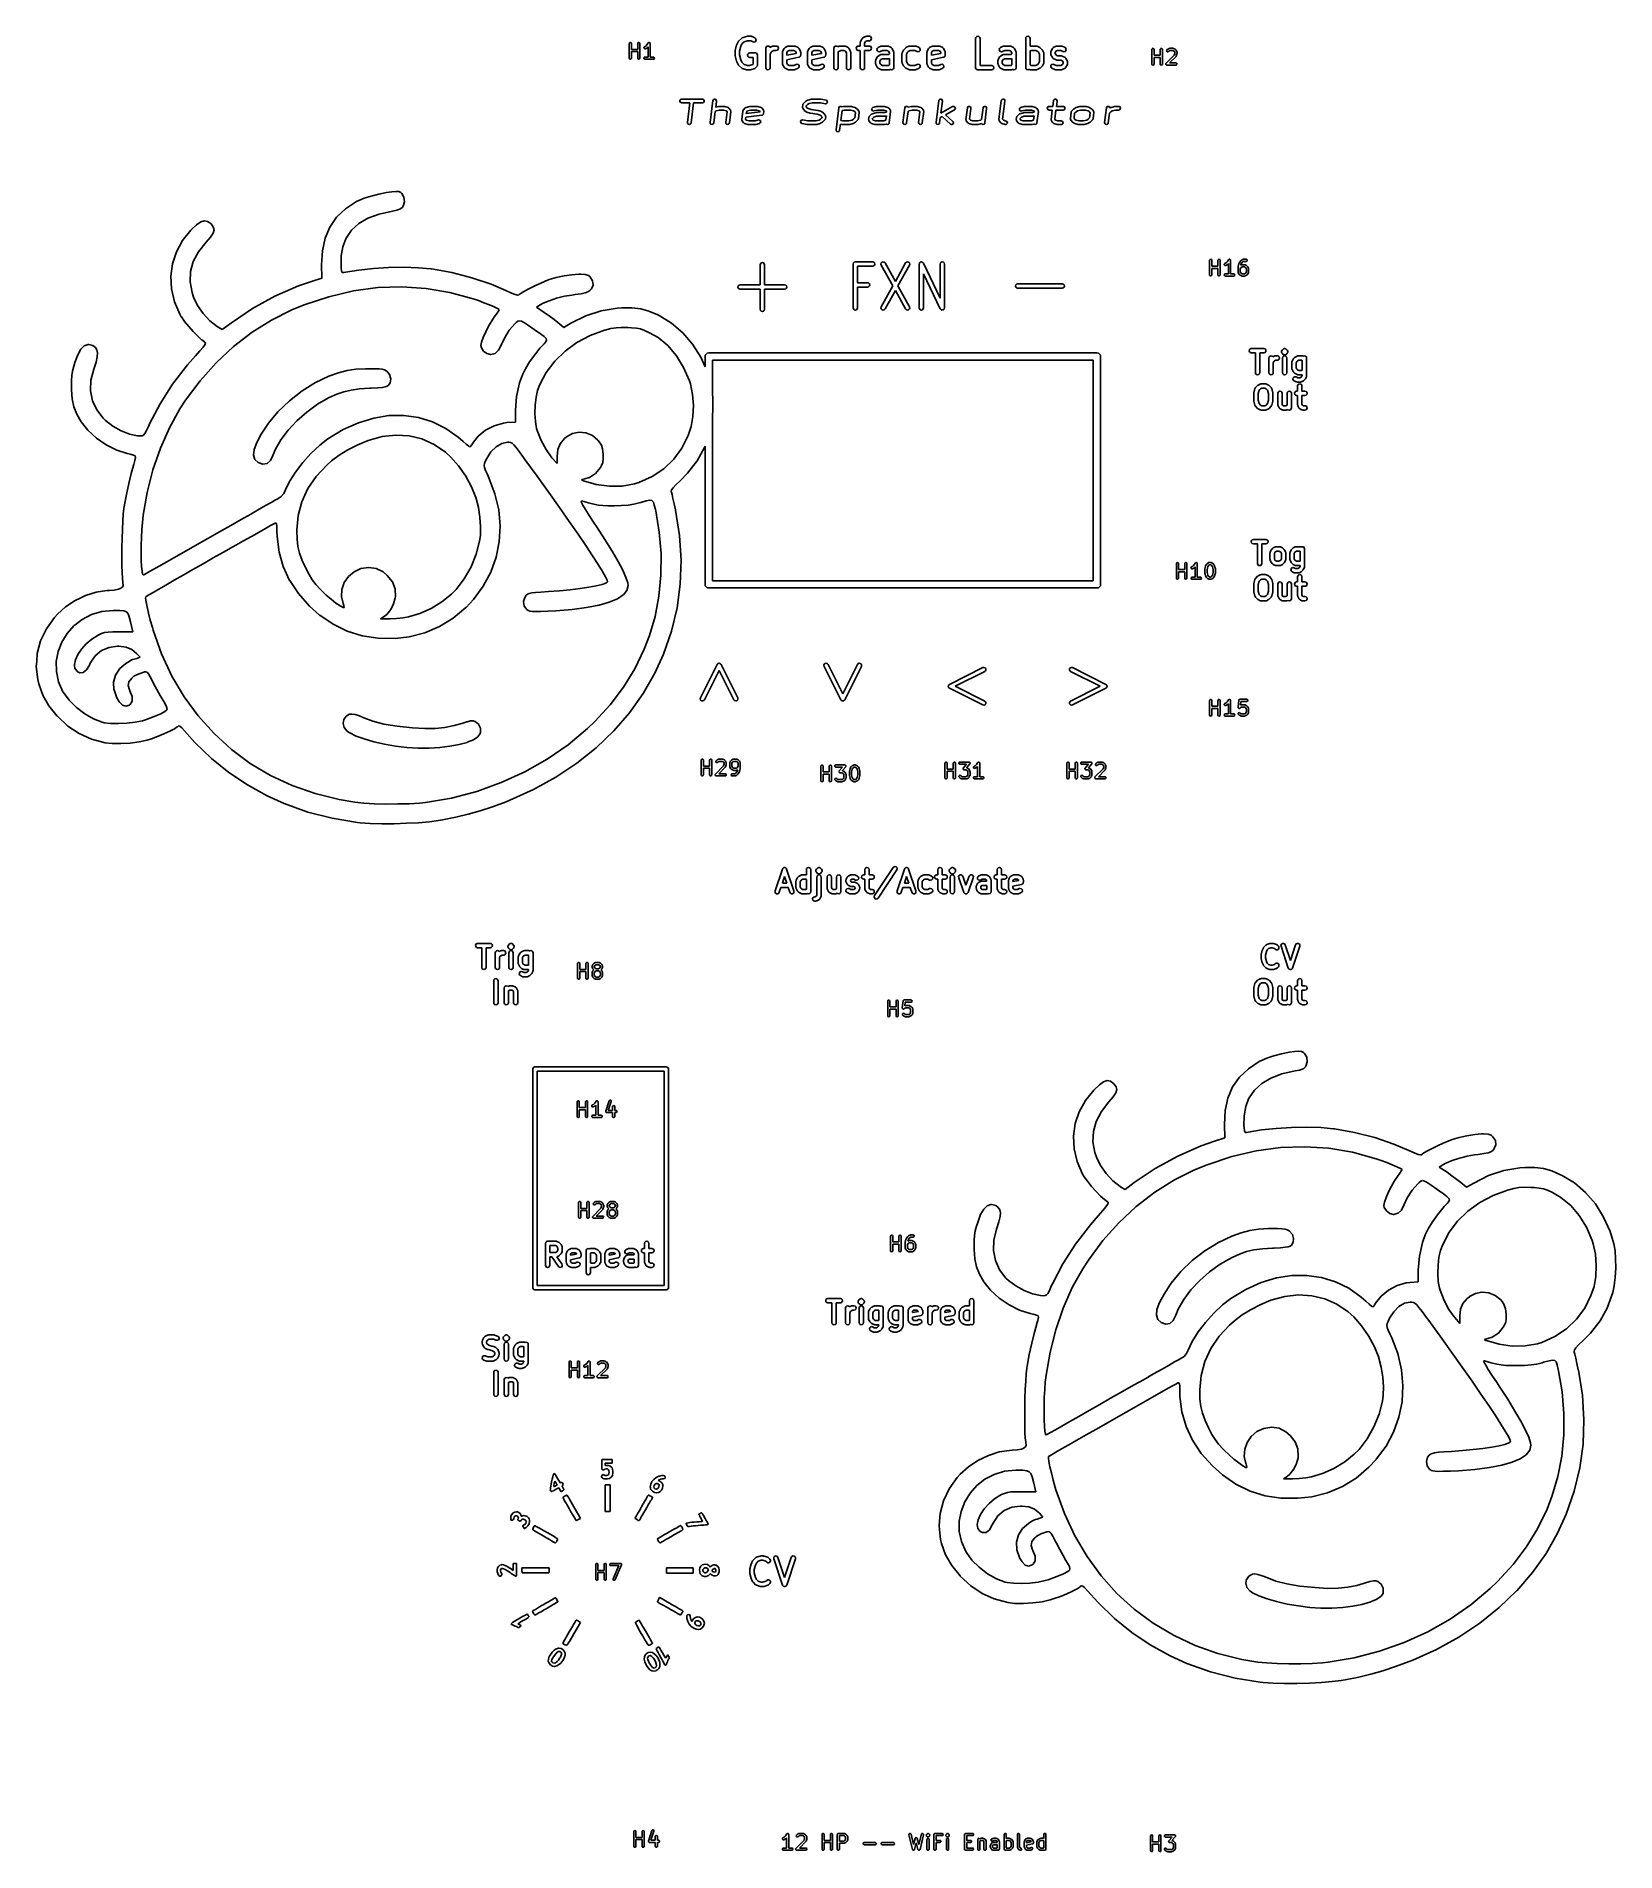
# Model space of a CAD drawing. Extents: x 1.02 to 5.28, y -6.54 to -1.64.
import ezdxf

# ---------------------------------------------------------------- set-up
doc = ezdxf.new("R2010")
doc.units = 0
doc.header["$MEASUREMENT"] = 0
doc.layers.add('BLACK', color=7, linetype='CONTINUOUS')

msp = doc.modelspace()

# ---------------------------------------------------------------- linework, layer by layer
at = {"layer": 'BLACK', "linetype": 'CONTINUOUS'}
for p, q in [((2.61666, -1.66348), (2.61684, -1.66247)), ((2.61666, -1.70285), (2.61666, -1.66348)), ((2.61684, -1.66247), (2.61813, -1.66092)), ((2.61813, -1.66092), (2.62012, -1.66057)), ((2.62012, -1.66057), (2.62187, -1.66158)), ((2.62187, -1.66158), (2.62256, -1.66348)), ((2.62256, -1.66348), (2.62256, -1.67927)), ((2.63915, -1.66348), (2.63933, -1.66247)), ((2.63915, -1.67927), (2.63915, -1.66348)), ((2.63933, -1.66247), (2.64063, -1.66092)), ((2.64063, -1.66092), (2.64262, -1.66057)), ((2.64262, -1.66057), (2.64437, -1.66158)), ((2.64437, -1.66158), (2.64506, -1.66348)), ((2.64506, -1.66348), (2.64506, -1.70285)), ((2.66418, -1.66722), (2.66777, -1.66184)), ((2.66777, -1.66184), (2.66848, -1.6611)), ((2.66848, -1.6611), (2.66864, -1.66105)), ((2.66864, -1.66105), (2.66875, -1.66092)), ((2.66875, -1.66092), (2.6696, -1.66077)), ((2.6696, -1.66077), (2.67042, -1.66053)), ((2.67042, -1.66053), (2.67057, -1.6606)), ((2.67057, -1.6606), (2.67074, -1.66057)), ((2.67074, -1.66057), (2.67148, -1.661)), ((2.67148, -1.661), (2.67227, -1.66134)), ((2.67227, -1.66134), (2.67234, -1.6615)), ((2.67234, -1.6615), (2.67249, -1.66158)), ((2.67249, -1.66158), (2.67278, -1.66239)), ((2.67278, -1.66239), (2.67316, -1.66315)), ((2.67316, -1.66315), (2.67312, -1.66332)), ((2.67312, -1.66332), (2.67318, -1.66348)), ((2.67318, -1.66348), (2.67318, -1.6999)), ((2.90642, -1.6659), (2.91017, -1.6584)), ((2.91017, -1.6584), (2.9108, -1.65769)), ((2.9108, -1.65769), (2.91127, -1.65687)), ((2.91127, -1.65687), (2.91877, -1.64937)), ((2.9203, -1.66454), (2.91727, -1.6706)), ((2.91877, -1.64937), (2.91995, -1.64869)), ((2.91995, -1.64869), (2.92108, -1.64794)), ((2.92614, -1.6587), (2.9203, -1.66454)), ((2.92108, -1.64794), (2.93233, -1.64419)), ((2.93515, -1.6557), (2.92614, -1.6587)), ((2.93233, -1.64419), (2.93328, -1.64413)), ((2.93328, -1.64413), (2.9342, -1.64389)), ((2.9342, -1.64389), (2.94544, -1.64389)), ((2.94405, -1.6557), (2.93515, -1.6557)), ((2.9503, -1.65883), (2.94405, -1.6557)), ((2.94544, -1.64389), (2.94676, -1.64424)), ((2.94676, -1.64424), (2.94809, -1.64451)), ((2.94809, -1.64451), (2.95558, -1.64826)), ((2.9533, -1.65944), (2.9503, -1.65883)), ((2.9562, -1.65847), (2.9533, -1.65944)), ((2.95558, -1.64826), (2.95787, -1.65029)), ((2.95823, -1.65618), (2.9562, -1.65847)), ((2.95787, -1.65029), (2.95884, -1.65319)), ((2.95884, -1.65319), (2.95823, -1.65618)), ((3.2395, -1.66104), (3.23985, -1.65973)), ((3.2395, -1.67013), (3.2395, -1.66104)), ((3.23985, -1.65973), (3.24012, -1.6584)), ((3.24012, -1.6584), (3.24387, -1.6509)), ((3.24387, -1.6509), (3.24411, -1.65063)), ((3.24411, -1.65063), (3.24423, -1.65029)), ((3.24423, -1.65029), (3.24512, -1.6495)), ((3.24512, -1.6495), (3.2459, -1.64862)), ((3.2459, -1.64862), (3.24625, -1.6485)), ((3.24625, -1.6485), (3.24652, -1.64826)), ((3.24652, -1.64826), (3.25401, -1.64451)), ((3.25356, -1.65795), (3.25131, -1.66244)), ((3.25131, -1.66244), (3.25131, -1.67013)), ((3.25805, -1.6557), (3.25356, -1.65795)), ((3.25401, -1.64451), (3.25534, -1.64424)), ((3.25534, -1.64424), (3.25666, -1.64389)), ((3.25666, -1.64389), (3.26415, -1.64389)), ((3.26415, -1.6557), (3.25805, -1.6557)), ((3.26415, -1.64389), (3.26711, -1.64468)), ((3.26711, -1.65491), (3.26415, -1.6557)), ((3.26711, -1.64468), (3.26927, -1.64684)), ((3.26927, -1.65275), (3.26711, -1.65491)), ((3.26927, -1.64684), (3.27006, -1.64979)), ((3.27006, -1.64979), (3.26927, -1.65275)), ((3.55071, -1.64979), (3.5515, -1.64684)), ((3.55071, -1.72853), (3.55071, -1.64979)), ((3.5515, -1.64684), (3.55367, -1.64468)), ((3.55367, -1.64468), (3.55662, -1.64389)), ((3.55662, -1.64389), (3.55957, -1.64468)), ((3.55957, -1.64468), (3.56173, -1.64684)), ((3.56173, -1.64684), (3.56252, -1.64979)), ((3.56252, -1.64979), (3.56252, -1.72263)), ((3.6857, -1.64979), (3.68649, -1.64684)), ((3.6857, -1.72853), (3.6857, -1.64979)), ((3.68649, -1.64684), (3.68865, -1.64468)), ((3.68865, -1.64468), (3.6916, -1.64389)), ((3.6916, -1.64389), (3.69455, -1.64468)), ((3.69455, -1.64468), (3.69672, -1.64684)), ((3.69672, -1.64684), (3.69751, -1.64979)), ((3.69751, -1.64979), (3.69751, -1.67054)), ((2.61735, -1.70475), (2.61666, -1.70285)), ((2.6191, -1.70576), (2.61735, -1.70475)), ((2.62109, -1.70541), (2.6191, -1.70576)), ((2.62238, -1.70386), (2.62109, -1.70541)), ((2.62256, -1.70285), (2.62238, -1.70386)), ((2.62256, -1.67927), (2.63915, -1.67927)), ((2.63915, -1.68518), (2.62256, -1.68518)), ((2.62256, -1.68518), (2.62256, -1.70285)), ((2.63915, -1.70285), (2.63915, -1.68518)), ((2.63985, -1.70475), (2.63915, -1.70285)), ((2.64159, -1.70576), (2.63985, -1.70475)), ((2.64358, -1.70541), (2.64159, -1.70576)), ((2.64488, -1.70386), (2.64358, -1.70541)), ((2.64506, -1.70285), (2.64488, -1.70386)), ((2.65607, -1.70234), (2.65708, -1.70059)), ((2.65642, -1.70433), (2.65607, -1.70234)), ((2.65615, -1.67557), (2.65627, -1.67355)), ((2.65735, -1.67719), (2.65615, -1.67557)), ((2.65627, -1.67355), (2.65766, -1.67209)), ((2.65797, -1.70562), (2.65642, -1.70433)), ((2.65708, -1.70059), (2.65898, -1.6999)), ((2.65932, -1.67766), (2.65735, -1.67719)), ((2.65766, -1.67209), (2.66098, -1.67043)), ((2.65898, -1.7058), (2.65797, -1.70562)), ((2.65898, -1.6999), (2.66728, -1.6999)), ((2.68148, -1.7058), (2.65898, -1.7058)), ((2.6603, -1.67737), (2.65932, -1.67766)), ((2.66405, -1.67549), (2.6603, -1.67737)), ((2.66098, -1.67043), (2.66418, -1.66722)), ((2.66409, -1.67545), (2.66405, -1.67549)), ((2.66482, -1.67494), (2.66409, -1.67545)), ((2.66728, -1.67248), (2.66482, -1.67494)), ((2.66728, -1.6999), (2.66728, -1.67248)), ((2.67318, -1.6999), (2.68148, -1.6999)), ((2.68148, -1.6999), (2.68249, -1.70007)), ((2.68338, -1.70511), (2.68148, -1.7058)), ((2.68249, -1.70007), (2.68403, -1.70137)), ((2.68439, -1.70336), (2.68338, -1.70511)), ((2.68403, -1.70137), (2.68439, -1.70336)), ((2.90204, -1.68354), (2.90223, -1.68284)), ((2.90204, -1.69479), (2.90204, -1.68354)), ((2.90223, -1.69549), (2.90204, -1.69479)), ((2.90222, -1.68211), (2.90597, -1.66711)), ((2.90223, -1.68284), (2.90222, -1.68211)), ((2.90222, -1.69622), (2.90223, -1.69549)), ((2.90597, -1.71122), (2.90222, -1.69622)), ((2.90597, -1.66711), (2.90629, -1.66654)), ((2.90629, -1.71179), (2.90597, -1.71122)), ((2.90629, -1.66654), (2.90642, -1.6659)), ((2.90642, -1.71243), (2.90629, -1.71179)), ((2.91017, -1.71993), (2.90642, -1.71243)), ((2.91727, -1.6706), (2.91385, -1.68427)), ((2.91385, -1.68427), (2.91385, -1.69406)), ((2.91385, -1.69406), (2.91727, -1.70773)), ((2.91727, -1.70773), (2.9203, -1.71379)), ((2.9203, -1.71379), (2.92614, -1.71962)), ((2.93579, -1.69479), (2.93658, -1.69184)), ((2.93658, -1.69774), (2.93579, -1.69479)), ((2.93658, -1.69184), (2.93874, -1.68967)), ((2.93874, -1.6999), (2.93658, -1.69774)), ((2.93874, -1.68967), (2.94169, -1.68888)), ((2.94169, -1.70069), (2.93874, -1.6999)), ((2.94169, -1.68888), (2.95669, -1.68888)), ((2.95079, -1.70069), (2.94169, -1.70069)), ((2.95079, -1.71859), (2.95079, -1.70069)), ((2.95669, -1.68888), (2.95965, -1.68967)), ((2.95965, -1.68967), (2.96181, -1.69184)), ((2.96181, -1.69184), (2.9626, -1.69479)), ((2.9626, -1.69479), (2.9626, -1.72103)), ((2.98453, -1.67604), (2.98532, -1.67309)), ((2.98453, -1.72853), (2.98453, -1.67604)), ((2.98532, -1.67309), (2.98749, -1.67093)), ((2.98749, -1.67093), (2.99044, -1.67013)), ((2.99044, -1.67013), (2.99339, -1.67093)), ((2.99339, -1.67093), (2.99555, -1.67309)), ((2.99555, -1.67309), (2.99586, -1.67423)), ((2.99586, -1.67423), (3.0028, -1.67076)), ((2.99904, -1.68704), (2.99634, -1.69243)), ((2.99634, -1.69243), (2.99634, -1.72853)), ((3.00144, -1.68464), (2.99904, -1.68704)), ((3.00683, -1.68195), (3.00144, -1.68464)), ((3.0028, -1.67076), (3.00413, -1.67049)), ((3.00413, -1.67049), (3.00544, -1.67013)), ((3.00544, -1.67013), (3.01294, -1.67013)), ((3.01294, -1.68195), (3.00683, -1.68195)), ((3.01294, -1.67013), (3.01589, -1.67093)), ((3.01589, -1.68115), (3.01294, -1.68195)), ((3.01589, -1.67093), (3.01805, -1.67309)), ((3.01805, -1.67899), (3.01589, -1.68115)), ((3.01805, -1.67309), (3.01884, -1.67604)), ((3.01884, -1.67604), (3.01805, -1.67899)), ((3.02953, -1.68729), (3.02988, -1.68598)), ((3.02953, -1.71729), (3.02953, -1.68729)), ((3.02988, -1.68598), (3.03015, -1.68465)), ((3.03015, -1.68465), (3.0339, -1.67715)), ((3.0339, -1.67715), (3.03414, -1.67688)), ((3.03414, -1.67688), (3.03425, -1.67654)), ((3.03425, -1.67654), (3.03514, -1.67575)), ((3.03514, -1.67575), (3.03593, -1.67486)), ((3.03593, -1.67486), (3.03627, -1.67475)), ((3.03627, -1.67475), (3.03654, -1.67451)), ((3.03654, -1.67451), (3.04404, -1.67076)), ((3.04358, -1.68419), (3.04134, -1.68868)), ((3.04134, -1.68868), (3.04134, -1.69508)), ((3.04134, -1.69508), (3.06702, -1.68995)), ((3.07409, -1.70058), (3.04134, -1.70713)), ((3.04134, -1.70713), (3.04134, -1.71589)), ((3.04808, -1.68195), (3.04358, -1.68419)), ((3.04404, -1.67076), (3.04537, -1.67049)), ((3.04537, -1.67049), (3.04668, -1.67013)), ((3.04668, -1.67013), (3.06168, -1.67013)), ((3.06029, -1.68195), (3.04808, -1.68195)), ((3.06478, -1.68419), (3.06029, -1.68195)), ((3.06168, -1.67013), (3.06299, -1.67049)), ((3.06299, -1.67049), (3.06432, -1.67076)), ((3.06432, -1.67076), (3.07182, -1.67451)), ((3.06702, -1.68868), (3.06478, -1.68419)), ((3.06702, -1.68995), (3.06702, -1.68868)), ((3.07182, -1.67451), (3.07209, -1.67475)), ((3.07209, -1.67475), (3.07243, -1.67486)), ((3.07243, -1.67486), (3.07322, -1.67575)), ((3.07322, -1.67575), (3.07411, -1.67654)), ((3.07495, -1.70015), (3.07409, -1.70058)), ((3.07411, -1.67654), (3.07422, -1.67688)), ((3.07422, -1.67688), (3.07446, -1.67715)), ((3.07446, -1.67715), (3.07821, -1.68465)), ((3.07588, -1.6999), (3.07495, -1.70015)), ((3.0763, -1.69949), (3.07588, -1.6999)), ((3.07683, -1.69922), (3.0763, -1.69949)), ((3.07736, -1.69842), (3.07683, -1.69922)), ((3.07804, -1.69774), (3.07736, -1.69842)), ((3.0782, -1.69717), (3.07804, -1.69774)), ((3.07852, -1.69668), (3.0782, -1.69717)), ((3.07821, -1.68465), (3.07848, -1.68598)), ((3.07848, -1.68598), (3.07883, -1.68729)), ((3.07858, -1.69572), (3.07852, -1.69668)), ((3.07883, -1.69479), (3.07858, -1.69572)), ((3.07883, -1.68729), (3.07883, -1.69479)), ((3.09702, -1.68729), (3.09737, -1.68598)), ((3.09702, -1.71729), (3.09702, -1.68729)), ((3.09737, -1.68598), (3.09764, -1.68465)), ((3.09764, -1.68465), (3.10139, -1.67715)), ((3.10139, -1.67715), (3.10163, -1.67688)), ((3.10163, -1.67688), (3.10175, -1.67654)), ((3.10175, -1.67654), (3.10263, -1.67575)), ((3.10263, -1.67575), (3.10342, -1.67486)), ((3.10342, -1.67486), (3.10376, -1.67475)), ((3.10376, -1.67475), (3.10403, -1.67451)), ((3.10403, -1.67451), (3.11153, -1.67076)), ((3.11108, -1.68419), (3.10883, -1.68868)), ((3.10883, -1.68868), (3.10883, -1.69508)), ((3.10883, -1.69508), (3.13451, -1.68995)), ((3.14158, -1.70058), (3.10883, -1.70713)), ((3.10883, -1.70713), (3.10883, -1.71589)), ((3.11557, -1.68195), (3.11108, -1.68419)), ((3.11153, -1.67076), (3.11286, -1.67049)), ((3.11286, -1.67049), (3.11417, -1.67013)), ((3.11417, -1.67013), (3.12917, -1.67013)), ((3.12778, -1.68195), (3.11557, -1.68195)), ((3.13227, -1.68419), (3.12778, -1.68195)), ((3.12917, -1.67013), (3.13048, -1.67049)), ((3.13048, -1.67049), (3.13181, -1.67076)), ((3.13181, -1.67076), (3.13931, -1.67451)), ((3.13451, -1.68868), (3.13227, -1.68419)), ((3.13451, -1.68995), (3.13451, -1.68868)), ((3.13931, -1.67451), (3.13958, -1.67475)), ((3.13958, -1.67475), (3.13992, -1.67486)), ((3.13992, -1.67486), (3.14071, -1.67575)), ((3.14071, -1.67575), (3.1416, -1.67654)), ((3.14244, -1.70015), (3.14158, -1.70058)), ((3.1416, -1.67654), (3.14171, -1.67688)), ((3.14171, -1.67688), (3.14195, -1.67715)), ((3.14195, -1.67715), (3.1457, -1.68465)), ((3.14337, -1.6999), (3.14244, -1.70015)), ((3.14379, -1.69949), (3.14337, -1.6999)), ((3.14432, -1.69922), (3.14379, -1.69949)), ((3.14485, -1.69842), (3.14432, -1.69922)), ((3.14553, -1.69774), (3.14485, -1.69842)), ((3.14569, -1.69717), (3.14553, -1.69774)), ((3.14601, -1.69668), (3.14569, -1.69717)), ((3.1457, -1.68465), (3.14597, -1.68598)), ((3.14597, -1.68598), (3.14633, -1.68729)), ((3.14608, -1.69572), (3.14601, -1.69668)), ((3.14633, -1.69479), (3.14608, -1.69572)), ((3.14633, -1.68729), (3.14633, -1.69479)), ((3.16826, -1.67604), (3.16905, -1.67309)), ((3.16826, -1.72853), (3.16826, -1.67604)), ((3.16905, -1.67309), (3.17121, -1.67093)), ((3.17121, -1.67093), (3.17417, -1.67013)), ((3.17417, -1.67013), (3.17712, -1.67093)), ((3.17712, -1.67093), (3.17889, -1.6727)), ((3.17889, -1.6727), (3.18277, -1.67076)), ((3.18141, -1.68464), (3.18007, -1.68599)), ((3.18007, -1.68599), (3.18007, -1.72853)), ((3.18681, -1.68195), (3.18141, -1.68464)), ((3.18277, -1.67076), (3.1841, -1.67049)), ((3.1841, -1.67049), (3.18541, -1.67013)), ((3.18541, -1.67013), (3.19666, -1.67013)), ((3.19527, -1.68195), (3.18681, -1.68195)), ((3.19976, -1.68419), (3.19527, -1.68195)), ((3.19666, -1.67013), (3.19797, -1.67049)), ((3.19797, -1.67049), (3.1993, -1.67076)), ((3.1993, -1.67076), (3.2068, -1.67451)), ((3.20201, -1.68868), (3.19976, -1.68419)), ((3.20201, -1.72853), (3.20201, -1.68868)), ((3.2068, -1.67451), (3.20707, -1.67475)), ((3.20707, -1.67475), (3.20742, -1.67486)), ((3.20742, -1.67486), (3.2082, -1.67575)), ((3.2082, -1.67575), (3.20909, -1.67654)), ((3.20909, -1.67654), (3.2092, -1.67688)), ((3.2092, -1.67688), (3.20944, -1.67715)), ((3.20944, -1.67715), (3.21319, -1.68465)), ((3.21319, -1.68465), (3.21347, -1.68598)), ((3.21347, -1.68598), (3.21382, -1.68729)), ((3.21382, -1.68729), (3.21382, -1.72853)), ((3.22825, -1.67604), (3.22904, -1.67309)), ((3.22904, -1.67899), (3.22825, -1.67604)), ((3.22904, -1.67309), (3.23121, -1.67093)), ((3.23121, -1.68115), (3.22904, -1.67899)), ((3.23121, -1.67093), (3.23416, -1.67013)), ((3.23416, -1.68195), (3.23121, -1.68115)), ((3.23416, -1.67013), (3.2395, -1.67013)), ((3.2395, -1.68195), (3.23416, -1.68195)), ((3.2395, -1.72853), (3.2395, -1.68195)), ((3.25131, -1.67013), (3.26415, -1.67013)), ((3.26415, -1.68195), (3.25131, -1.68195)), ((3.25131, -1.68195), (3.25131, -1.72853)), ((3.26415, -1.67013), (3.26711, -1.67093)), ((3.26711, -1.68115), (3.26415, -1.68195)), ((3.26711, -1.67093), (3.26927, -1.67309)), ((3.26927, -1.67899), (3.26711, -1.68115)), ((3.26927, -1.67309), (3.27006, -1.67604)), ((3.27006, -1.67604), (3.26927, -1.67899)), ((3.28075, -1.70979), (3.2811, -1.70848)), ((3.28075, -1.71729), (3.28075, -1.70979)), ((3.2811, -1.70848), (3.28137, -1.70715)), ((3.28137, -1.70715), (3.28512, -1.69965)), ((3.28451, -1.67944), (3.28547, -1.67654)), ((3.28512, -1.68243), (3.28451, -1.67944)), ((3.28715, -1.68472), (3.28512, -1.68243)), ((3.28512, -1.69965), (3.28536, -1.69938)), ((3.28536, -1.69938), (3.28547, -1.69903)), ((3.28547, -1.67654), (3.28776, -1.67451)), ((3.28547, -1.69903), (3.28636, -1.69825)), ((3.28636, -1.69825), (3.28715, -1.69736)), ((3.29005, -1.68568), (3.28715, -1.68472)), ((3.28715, -1.69736), (3.28749, -1.69724)), ((3.28749, -1.69724), (3.28776, -1.69701)), ((3.28776, -1.67451), (3.29526, -1.67076)), ((3.28776, -1.69701), (3.29526, -1.69326)), ((3.29304, -1.68507), (3.29005, -1.68568)), ((3.2948, -1.70669), (3.29256, -1.71118)), ((3.29256, -1.71118), (3.29256, -1.71589)), ((3.29929, -1.68195), (3.29304, -1.68507)), ((3.29929, -1.70444), (3.2948, -1.70669)), ((3.29526, -1.67076), (3.29659, -1.67049)), ((3.29526, -1.69326), (3.29659, -1.69298)), ((3.29659, -1.67049), (3.2979, -1.67013)), ((3.29659, -1.69298), (3.2979, -1.69263)), ((3.2979, -1.67013), (3.3129, -1.67013)), ((3.2979, -1.69263), (3.31525, -1.69263)), ((3.3115, -1.68195), (3.29929, -1.68195)), ((3.31665, -1.70444), (3.29929, -1.70444)), ((3.316, -1.68419), (3.3115, -1.68195)), ((3.3129, -1.67013), (3.31421, -1.67049)), ((3.31421, -1.67049), (3.31554, -1.67076)), ((3.31525, -1.69263), (3.31824, -1.69114)), ((3.31554, -1.67076), (3.32304, -1.67451)), ((3.31824, -1.68868), (3.316, -1.68419)), ((3.31796, -1.70409), (3.31665, -1.70444)), ((3.31824, -1.70403), (3.31796, -1.70409)), ((3.31824, -1.69114), (3.31824, -1.68868)), ((3.31824, -1.72113), (3.31824, -1.70403)), ((3.32304, -1.67451), (3.32331, -1.67475)), ((3.32331, -1.67475), (3.32365, -1.67486)), ((3.32365, -1.67486), (3.32444, -1.67575)), ((3.32444, -1.67575), (3.32533, -1.67654)), ((3.32533, -1.67654), (3.32544, -1.67688)), ((3.32544, -1.67688), (3.32568, -1.67715)), ((3.32568, -1.67715), (3.32943, -1.68465)), ((3.32943, -1.68465), (3.3297, -1.68598)), ((3.3297, -1.68598), (3.33005, -1.68729)), ((3.33005, -1.68729), (3.33005, -1.72853)), ((3.35199, -1.69104), (3.35234, -1.68973)), ((3.35199, -1.71354), (3.35199, -1.69104)), ((3.35234, -1.71485), (3.35199, -1.71354)), ((3.35234, -1.68973), (3.35261, -1.6884)), ((3.35261, -1.6884), (3.35636, -1.6809)), ((3.35636, -1.6809), (3.35699, -1.68019)), ((3.35699, -1.68019), (3.35747, -1.67936)), ((3.35747, -1.67936), (3.36122, -1.67561)), ((3.36122, -1.67561), (3.36204, -1.67514)), ((3.36204, -1.67514), (3.36275, -1.67451)), ((3.36275, -1.67451), (3.37025, -1.67076)), ((3.3665, -1.68704), (3.3638, -1.69243)), ((3.3638, -1.69243), (3.3638, -1.71214)), ((3.3638, -1.71214), (3.3665, -1.71754)), ((3.36889, -1.68464), (3.3665, -1.68704)), ((3.37428, -1.68195), (3.36889, -1.68464)), ((3.37025, -1.67076), (3.37158, -1.67049)), ((3.37158, -1.67049), (3.37289, -1.67013)), ((3.37289, -1.67013), (3.38789, -1.67013)), ((3.38649, -1.68195), (3.37428, -1.68195)), ((3.39275, -1.68507), (3.38649, -1.68195)), ((3.38789, -1.67013), (3.3892, -1.67049)), ((3.3892, -1.67049), (3.39053, -1.67076)), ((3.39053, -1.67076), (3.39803, -1.67451)), ((3.39574, -1.68568), (3.39275, -1.68507)), ((3.39864, -1.68472), (3.39574, -1.68568)), ((3.39803, -1.67451), (3.40032, -1.67654)), ((3.40067, -1.68243), (3.39864, -1.68472)), ((3.40032, -1.67654), (3.40128, -1.67944)), ((3.40128, -1.67944), (3.40067, -1.68243)), ((3.41948, -1.68729), (3.41983, -1.68598)), ((3.41948, -1.71729), (3.41948, -1.68729)), ((3.41983, -1.68598), (3.4201, -1.68465)), ((3.4201, -1.68465), (3.42385, -1.67715)), ((3.42385, -1.67715), (3.42409, -1.67688)), ((3.42409, -1.67688), (3.42421, -1.67654)), ((3.42421, -1.67654), (3.42509, -1.67575)), ((3.42509, -1.67575), (3.42588, -1.67486)), ((3.42588, -1.67486), (3.42622, -1.67475)), ((3.42622, -1.67475), (3.42649, -1.67451)), ((3.42649, -1.67451), (3.43399, -1.67076)), ((3.43354, -1.68419), (3.43129, -1.68868)), ((3.43129, -1.68868), (3.43129, -1.69508)), ((3.43129, -1.69508), (3.45697, -1.68995)), ((3.46404, -1.70058), (3.43129, -1.70713)), ((3.43129, -1.70713), (3.43129, -1.71589)), ((3.43803, -1.68195), (3.43354, -1.68419)), ((3.43399, -1.67076), (3.43532, -1.67049)), ((3.43532, -1.67049), (3.43663, -1.67013)), ((3.43663, -1.67013), (3.45163, -1.67013)), ((3.45024, -1.68195), (3.43803, -1.68195)), ((3.45473, -1.68419), (3.45024, -1.68195)), ((3.45163, -1.67013), (3.45294, -1.67049)), ((3.45294, -1.67049), (3.45427, -1.67076)), ((3.45427, -1.67076), (3.46177, -1.67451)), ((3.45697, -1.68868), (3.45473, -1.68419)), ((3.45697, -1.68995), (3.45697, -1.68868)), ((3.46177, -1.67451), (3.46204, -1.67475)), ((3.46204, -1.67475), (3.46238, -1.67486)), ((3.46238, -1.67486), (3.46317, -1.67575)), ((3.46317, -1.67575), (3.46406, -1.67654)), ((3.4649, -1.70015), (3.46404, -1.70058)), ((3.46406, -1.67654), (3.46417, -1.67688)), ((3.46417, -1.67688), (3.46441, -1.67715)), ((3.46441, -1.67715), (3.46816, -1.68465)), ((3.46583, -1.6999), (3.4649, -1.70015)), ((3.46625, -1.69949), (3.46583, -1.6999)), ((3.46678, -1.69922), (3.46625, -1.69949)), ((3.46731, -1.69842), (3.46678, -1.69922)), ((3.46799, -1.69774), (3.46731, -1.69842)), ((3.46815, -1.69717), (3.46799, -1.69774)), ((3.46847, -1.69668), (3.46815, -1.69717)), ((3.46816, -1.68465), (3.46843, -1.68598)), ((3.46843, -1.68598), (3.46879, -1.68729)), ((3.46854, -1.69572), (3.46847, -1.69668)), ((3.46879, -1.69479), (3.46854, -1.69572)), ((3.46879, -1.68729), (3.46879, -1.69479)), ((3.6107, -1.70979), (3.61106, -1.70848)), ((3.6107, -1.71729), (3.6107, -1.70979)), ((3.61106, -1.70848), (3.61133, -1.70715)), ((3.61133, -1.70715), (3.61508, -1.69965)), ((3.61447, -1.67944), (3.61543, -1.67654)), ((3.61508, -1.68243), (3.61447, -1.67944)), ((3.61711, -1.68472), (3.61508, -1.68243)), ((3.61508, -1.69965), (3.61532, -1.69938)), ((3.61532, -1.69938), (3.61543, -1.69903)), ((3.61543, -1.67654), (3.61772, -1.67451)), ((3.61543, -1.69903), (3.61632, -1.69825)), ((3.61632, -1.69825), (3.61711, -1.69736)), ((3.62001, -1.68568), (3.61711, -1.68472)), ((3.61711, -1.69736), (3.61745, -1.69724)), ((3.61745, -1.69724), (3.61772, -1.69701)), ((3.61772, -1.67451), (3.62522, -1.67076)), ((3.61772, -1.69701), (3.62522, -1.69326)), ((3.623, -1.68507), (3.62001, -1.68568)), ((3.62476, -1.70669), (3.62252, -1.71118)), ((3.62252, -1.71118), (3.62252, -1.71589)), ((3.62925, -1.68195), (3.623, -1.68507)), ((3.62925, -1.70444), (3.62476, -1.70669)), ((3.62522, -1.67076), (3.62655, -1.67049)), ((3.62522, -1.69326), (3.62655, -1.69298)), ((3.62655, -1.67049), (3.62786, -1.67013)), ((3.62655, -1.69298), (3.62786, -1.69263)), ((3.62786, -1.67013), (3.64286, -1.67013)), ((3.62786, -1.69263), (3.64521, -1.69263)), ((3.64146, -1.68195), (3.62925, -1.68195)), ((3.64661, -1.70444), (3.62925, -1.70444)), ((3.64595, -1.68419), (3.64146, -1.68195)), ((3.64286, -1.67013), (3.64417, -1.67049)), ((3.64417, -1.67049), (3.6455, -1.67076)), ((3.64521, -1.69263), (3.6482, -1.69114)), ((3.6455, -1.67076), (3.653, -1.67451)), ((3.6482, -1.68868), (3.64595, -1.68419)), ((3.64792, -1.70409), (3.64661, -1.70444)), ((3.6482, -1.70403), (3.64792, -1.70409)), ((3.6482, -1.69114), (3.6482, -1.68868)), ((3.6482, -1.72113), (3.6482, -1.70403)), ((3.653, -1.67451), (3.65327, -1.67475)), ((3.65327, -1.67475), (3.65361, -1.67486)), ((3.65361, -1.67486), (3.6544, -1.67575)), ((3.6544, -1.67575), (3.65528, -1.67654)), ((3.65528, -1.67654), (3.6554, -1.67688)), ((3.6554, -1.67688), (3.65564, -1.67715)), ((3.65564, -1.67715), (3.65939, -1.68465)), ((3.65939, -1.68465), (3.65966, -1.68598)), ((3.65966, -1.68598), (3.66001, -1.68729)), ((3.66001, -1.68729), (3.66001, -1.72853)), ((3.69751, -1.67054), (3.69779, -1.67049)), ((3.70049, -1.68195), (3.69751, -1.68344)), ((3.69751, -1.68344), (3.69751, -1.72113)), ((3.69779, -1.67049), (3.6991, -1.67013)), ((3.6991, -1.67013), (3.7141, -1.67013)), ((3.7127, -1.68195), (3.70049, -1.68195)), ((3.7181, -1.68464), (3.7127, -1.68195)), ((3.7141, -1.67013), (3.71541, -1.67049)), ((3.71541, -1.67049), (3.71674, -1.67076)), ((3.71674, -1.67076), (3.72424, -1.67451)), ((3.72049, -1.68704), (3.7181, -1.68464)), ((3.72319, -1.69243), (3.72049, -1.68704)), ((3.72049, -1.71754), (3.72319, -1.71214)), ((3.72319, -1.71214), (3.72319, -1.69243)), ((3.72424, -1.67451), (3.72495, -1.67514)), ((3.72495, -1.67514), (3.72577, -1.67561)), ((3.72577, -1.67561), (3.72952, -1.67936)), ((3.72952, -1.67936), (3.73, -1.68019)), ((3.73, -1.68019), (3.73063, -1.6809)), ((3.73063, -1.6809), (3.73438, -1.6884)), ((3.73438, -1.6884), (3.73465, -1.68973)), ((3.73465, -1.68973), (3.735, -1.69104)), ((3.735, -1.71354), (3.73465, -1.71485)), ((3.735, -1.69104), (3.735, -1.71354)), ((3.75319, -1.68729), (3.75354, -1.68598)), ((3.75319, -1.69104), (3.75319, -1.68729)), ((3.75354, -1.69235), (3.75319, -1.69104)), ((3.75354, -1.68598), (3.75381, -1.68465)), ((3.75381, -1.69368), (3.75354, -1.69235)), ((3.75381, -1.68465), (3.75756, -1.67715)), ((3.75756, -1.70118), (3.75381, -1.69368)), ((3.75756, -1.67715), (3.7578, -1.67688)), ((3.7578, -1.70145), (3.75756, -1.70118)), ((3.7578, -1.67688), (3.75791, -1.67654)), ((3.75791, -1.70179), (3.7578, -1.70145)), ((3.75791, -1.67654), (3.7588, -1.67575)), ((3.7588, -1.70258), (3.75791, -1.70179)), ((3.7588, -1.67575), (3.75959, -1.67486)), ((3.75959, -1.70347), (3.7588, -1.70258)), ((3.75959, -1.67486), (3.75993, -1.67475)), ((3.75993, -1.70358), (3.75959, -1.70347)), ((3.75993, -1.67475), (3.7602, -1.67451)), ((3.7602, -1.70382), (3.75993, -1.70358)), ((3.7602, -1.67451), (3.7677, -1.67076)), ((3.7677, -1.70757), (3.7602, -1.70382)), ((3.76724, -1.68419), (3.765, -1.68868)), ((3.765, -1.68868), (3.765, -1.68964)), ((3.765, -1.68964), (3.76724, -1.69414)), ((3.77174, -1.68195), (3.76724, -1.68419)), ((3.76724, -1.69414), (3.77174, -1.69638)), ((3.7677, -1.67076), (3.76903, -1.67049)), ((3.76903, -1.70784), (3.7677, -1.70757)), ((3.76903, -1.67049), (3.77034, -1.67013)), ((3.77034, -1.70819), (3.76903, -1.70784)), ((3.77034, -1.67013), (3.78159, -1.67013)), ((3.7802, -1.70819), (3.77034, -1.70819)), ((3.7802, -1.68195), (3.77174, -1.68195)), ((3.77174, -1.69638), (3.78159, -1.69638)), ((3.78645, -1.68507), (3.7802, -1.68195)), ((3.78469, -1.71044), (3.7802, -1.70819)), ((3.78159, -1.67013), (3.7829, -1.67049)), ((3.78159, -1.69638), (3.7829, -1.69673)), ((3.7829, -1.67049), (3.78423, -1.67076)), ((3.7829, -1.69673), (3.78423, -1.69701)), ((3.78423, -1.67076), (3.79173, -1.67451)), ((3.78423, -1.69701), (3.79173, -1.70075)), ((3.78693, -1.71493), (3.78469, -1.71044)), ((3.78944, -1.68568), (3.78645, -1.68507)), ((3.79234, -1.68472), (3.78944, -1.68568)), ((3.79173, -1.67451), (3.79402, -1.67654)), ((3.79173, -1.70075), (3.792, -1.70099)), ((3.792, -1.70099), (3.79234, -1.70111)), ((3.79437, -1.68243), (3.79234, -1.68472)), ((3.79234, -1.70111), (3.79313, -1.702)), ((3.79313, -1.702), (3.79402, -1.70278)), ((3.79402, -1.67654), (3.79498, -1.67944)), ((3.79402, -1.70278), (3.79413, -1.70313)), ((3.79413, -1.70313), (3.79437, -1.7034)), ((3.79498, -1.67944), (3.79437, -1.68243)), ((3.79437, -1.7034), (3.79812, -1.71089)), ((3.79812, -1.71089), (3.79839, -1.71222)), ((3.79839, -1.71222), (3.79874, -1.71354)), ((3.79874, -1.71354), (3.79874, -1.71729)), ((4.02611, -1.67923), (4.02628, -1.67822)), ((4.02611, -1.7186), (4.02611, -1.67923)), ((4.02628, -1.67822), (4.02758, -1.67667)), ((4.02758, -1.67667), (4.02957, -1.67632)), ((4.02957, -1.67632), (4.03132, -1.67733)), ((4.03132, -1.67733), (4.03201, -1.67923)), ((4.03201, -1.67923), (4.03201, -1.69502)), ((4.03201, -1.69502), (4.0486, -1.69502)), ((4.0486, -1.70093), (4.03201, -1.70093)), ((4.03201, -1.70093), (4.03201, -1.7186)), ((4.0486, -1.67923), (4.04878, -1.67822)), ((4.0486, -1.69502), (4.0486, -1.67923)), ((4.0486, -1.7186), (4.0486, -1.70093)), ((4.04878, -1.67822), (4.05008, -1.67667)), ((4.05008, -1.67667), (4.05207, -1.67632)), ((4.05207, -1.67632), (4.05382, -1.67733)), ((4.05382, -1.67733), (4.05451, -1.67923)), ((4.05451, -1.67923), (4.05451, -1.7186)), ((4.06447, -1.71651), (4.08647, -1.69451)), ((4.06549, -1.68272), (4.06634, -1.68089)), ((4.06601, -1.68467), (4.06549, -1.68272)), ((4.06766, -1.68583), (4.06601, -1.68467)), ((4.06634, -1.68089), (4.06822, -1.67901)), ((4.06968, -1.68565), (4.06766, -1.68583)), ((4.06822, -1.67901), (4.06894, -1.67851)), ((4.06894, -1.67851), (4.06898, -1.67846)), ((4.06898, -1.67846), (4.07273, -1.67659)), ((4.07052, -1.68507), (4.06968, -1.68565)), ((4.07205, -1.68353), (4.07052, -1.68507)), ((4.07475, -1.68218), (4.07205, -1.68353)), ((4.07273, -1.67659), (4.07372, -1.67629)), ((4.09114, -1.69819), (4.07368, -1.71564)), ((4.07372, -1.67629), (4.07389, -1.67634)), ((4.07389, -1.67634), (4.07405, -1.67627)), ((4.07405, -1.67627), (4.08343, -1.67627)), ((4.08273, -1.68218), (4.07475, -1.68218)), ((4.08543, -1.68353), (4.08273, -1.68218)), ((4.08343, -1.67627), (4.08444, -1.67645)), ((4.08444, -1.67645), (4.08457, -1.67657)), ((4.08457, -1.67657), (4.08475, -1.67659)), ((4.08475, -1.67659), (4.0885, -1.67846)), ((4.08662, -1.68473), (4.08543, -1.68353)), ((4.08647, -1.69451), (4.08797, -1.69)), ((4.08797, -1.68742), (4.08662, -1.68473)), ((4.08797, -1.69), (4.08797, -1.68742)), ((4.0885, -1.67846), (4.08921, -1.67899)), ((4.08921, -1.67899), (4.08926, -1.67901)), ((4.08926, -1.67901), (4.09114, -1.68089)), ((4.09114, -1.68089), (4.09165, -1.68161)), ((4.09121, -1.69803), (4.09114, -1.69819)), ((4.09136, -1.69794), (4.09121, -1.69803)), ((4.09185, -1.69703), (4.09136, -1.69794)), ((4.09165, -1.68161), (4.09169, -1.68166)), ((4.09169, -1.68166), (4.09357, -1.68541)), ((4.09373, -1.69141), (4.09185, -1.69703)), ((4.09357, -1.68541), (4.09386, -1.68639)), ((4.09388, -1.69048), (4.09373, -1.69135)), ((4.09373, -1.69135), (4.09373, -1.69141)), ((4.09386, -1.68639), (4.09382, -1.68656)), ((4.09382, -1.68656), (4.09388, -1.68673)), ((4.09388, -1.68673), (4.09388, -1.69048)), ((2.9108, -1.72064), (2.91017, -1.71993)), ((2.91127, -1.72146), (2.9108, -1.72064)), ((2.91877, -1.72896), (2.91127, -1.72146)), ((2.91995, -1.72964), (2.91877, -1.72896)), ((2.92108, -1.73039), (2.91995, -1.72964)), ((2.93233, -1.73414), (2.92108, -1.73039)), ((2.92614, -1.71962), (2.93515, -1.72263)), ((2.93328, -1.73419), (2.93233, -1.73414)), ((2.9342, -1.73444), (2.93328, -1.73419)), ((2.94169, -1.73444), (2.9342, -1.73444)), ((2.93515, -1.72263), (2.94074, -1.72263)), ((2.94074, -1.72263), (2.94975, -1.71962)), ((2.94261, -1.73419), (2.94169, -1.73444)), ((2.94356, -1.73414), (2.94261, -1.73419)), ((2.95481, -1.73039), (2.94356, -1.73414)), ((2.94975, -1.71962), (2.95079, -1.71859)), ((2.95594, -1.72964), (2.95481, -1.73039)), ((2.95712, -1.72896), (2.95594, -1.72964)), ((2.96087, -1.72521), (2.95712, -1.72896)), ((2.96126, -1.72454), (2.96087, -1.72521)), ((2.96181, -1.72399), (2.96126, -1.72454)), ((2.96201, -1.72324), (2.96181, -1.72399)), ((2.9624, -1.72256), (2.96201, -1.72324)), ((2.9626, -1.72103), (2.9624, -1.72179)), ((2.9624, -1.72179), (2.9624, -1.72256)), ((2.98532, -1.73149), (2.98453, -1.72853)), ((2.98749, -1.73365), (2.98532, -1.73149)), ((2.99044, -1.73444), (2.98749, -1.73365)), ((2.99339, -1.73365), (2.99044, -1.73444)), ((2.99555, -1.73149), (2.99339, -1.73365)), ((2.99634, -1.72853), (2.99555, -1.73149)), ((3.02988, -1.7186), (3.02953, -1.71729)), ((3.03015, -1.71993), (3.02988, -1.7186)), ((3.0339, -1.72743), (3.03015, -1.71993)), ((3.03414, -1.7277), (3.0339, -1.72743)), ((3.03425, -1.72804), (3.03414, -1.7277)), ((3.03514, -1.72883), (3.03425, -1.72804)), ((3.03593, -1.72971), (3.03514, -1.72883)), ((3.03627, -1.72983), (3.03593, -1.72971)), ((3.03654, -1.73007), (3.03627, -1.72983)), ((3.04404, -1.73382), (3.03654, -1.73007)), ((3.04134, -1.71589), (3.04358, -1.72038)), ((3.04358, -1.72038), (3.04808, -1.72263)), ((3.04537, -1.73409), (3.04404, -1.73382)), ((3.04668, -1.73444), (3.04537, -1.73409)), ((3.06168, -1.73444), (3.04668, -1.73444)), ((3.04808, -1.72263), (3.06029, -1.72263)), ((3.06029, -1.72263), (3.06654, -1.7195)), ((3.06299, -1.73409), (3.06168, -1.73444)), ((3.06432, -1.73382), (3.06299, -1.73409)), ((3.07182, -1.73007), (3.06432, -1.73382)), ((3.06654, -1.7195), (3.06953, -1.71889)), ((3.06953, -1.71889), (3.07243, -1.71986)), ((3.07411, -1.72804), (3.07182, -1.73007)), ((3.07243, -1.71986), (3.07446, -1.72214)), ((3.07507, -1.72514), (3.07411, -1.72804)), ((3.07446, -1.72214), (3.07507, -1.72514)), ((3.09737, -1.7186), (3.09702, -1.71729)), ((3.09764, -1.71993), (3.09737, -1.7186)), ((3.10139, -1.72743), (3.09764, -1.71993)), ((3.10163, -1.7277), (3.10139, -1.72743)), ((3.10175, -1.72804), (3.10163, -1.7277)), ((3.10263, -1.72883), (3.10175, -1.72804)), ((3.10342, -1.72971), (3.10263, -1.72883)), ((3.10376, -1.72983), (3.10342, -1.72971)), ((3.10403, -1.73007), (3.10376, -1.72983)), ((3.11153, -1.73382), (3.10403, -1.73007)), ((3.10883, -1.71589), (3.11108, -1.72038)), ((3.11108, -1.72038), (3.11557, -1.72263)), ((3.11286, -1.73409), (3.11153, -1.73382)), ((3.11417, -1.73444), (3.11286, -1.73409)), ((3.12917, -1.73444), (3.11417, -1.73444)), ((3.11557, -1.72263), (3.12778, -1.72263)), ((3.12778, -1.72263), (3.13403, -1.7195)), ((3.13048, -1.73409), (3.12917, -1.73444)), ((3.13181, -1.73382), (3.13048, -1.73409)), ((3.13931, -1.73007), (3.13181, -1.73382)), ((3.13403, -1.7195), (3.13702, -1.71889)), ((3.13702, -1.71889), (3.13992, -1.71986)), ((3.1416, -1.72804), (3.13931, -1.73007)), ((3.13992, -1.71986), (3.14195, -1.72214)), ((3.14257, -1.72514), (3.1416, -1.72804)), ((3.14195, -1.72214), (3.14257, -1.72514)), ((3.16905, -1.73149), (3.16826, -1.72853)), ((3.17121, -1.73365), (3.16905, -1.73149)), ((3.17417, -1.73444), (3.17121, -1.73365)), ((3.17712, -1.73365), (3.17417, -1.73444)), ((3.17928, -1.73149), (3.17712, -1.73365)), ((3.18007, -1.72853), (3.17928, -1.73149)), ((3.2028, -1.73149), (3.20201, -1.72853)), ((3.20496, -1.73365), (3.2028, -1.73149)), ((3.20791, -1.73444), (3.20496, -1.73365)), ((3.21086, -1.73365), (3.20791, -1.73444)), ((3.21303, -1.73149), (3.21086, -1.73365)), ((3.21382, -1.72853), (3.21303, -1.73149)), ((3.24029, -1.73149), (3.2395, -1.72853)), ((3.24245, -1.73365), (3.24029, -1.73149)), ((3.24541, -1.73444), (3.24245, -1.73365)), ((3.24836, -1.73365), (3.24541, -1.73444)), ((3.25052, -1.73149), (3.24836, -1.73365)), ((3.25131, -1.72853), (3.25052, -1.73149)), ((3.2811, -1.7186), (3.28075, -1.71729)), ((3.28137, -1.71993), (3.2811, -1.7186)), ((3.28512, -1.72743), (3.28137, -1.71993)), ((3.28536, -1.7277), (3.28512, -1.72743)), ((3.28547, -1.72804), (3.28536, -1.7277)), ((3.28636, -1.72883), (3.28547, -1.72804)), ((3.28715, -1.72971), (3.28636, -1.72883)), ((3.28749, -1.72983), (3.28715, -1.72971)), ((3.28776, -1.73007), (3.28749, -1.72983)), ((3.29526, -1.73382), (3.28776, -1.73007)), ((3.29256, -1.71589), (3.2948, -1.72038)), ((3.2948, -1.72038), (3.29929, -1.72263)), ((3.29659, -1.73409), (3.29526, -1.73382)), ((3.2979, -1.73444), (3.29659, -1.73409)), ((3.31665, -1.73444), (3.2979, -1.73444)), ((3.29929, -1.72263), (3.31525, -1.72263)), ((3.31525, -1.72263), (3.31824, -1.72113)), ((3.31796, -1.73409), (3.31665, -1.73444)), ((3.31929, -1.73382), (3.31796, -1.73409)), ((3.32067, -1.73312), (3.31929, -1.73382)), ((3.32119, -1.73365), (3.32067, -1.73312)), ((3.32415, -1.73444), (3.32119, -1.73365)), ((3.3271, -1.73365), (3.32415, -1.73444)), ((3.32926, -1.73149), (3.3271, -1.73365)), ((3.33005, -1.72853), (3.32926, -1.73149)), ((3.35261, -1.71618), (3.35234, -1.71485)), ((3.35636, -1.72368), (3.35261, -1.71618)), ((3.35699, -1.72439), (3.35636, -1.72368)), ((3.35747, -1.72521), (3.35699, -1.72439)), ((3.36122, -1.72896), (3.35747, -1.72521)), ((3.36204, -1.72944), (3.36122, -1.72896)), ((3.36275, -1.73007), (3.36204, -1.72944)), ((3.37025, -1.73382), (3.36275, -1.73007)), ((3.3665, -1.71754), (3.36889, -1.71993)), ((3.36889, -1.71993), (3.37428, -1.72263)), ((3.37158, -1.73409), (3.37025, -1.73382)), ((3.37289, -1.73444), (3.37158, -1.73409)), ((3.38789, -1.73444), (3.37289, -1.73444)), ((3.37428, -1.72263), (3.38649, -1.72263)), ((3.38649, -1.72263), (3.39275, -1.7195)), ((3.3892, -1.73409), (3.38789, -1.73444)), ((3.39053, -1.73382), (3.3892, -1.73409)), ((3.39803, -1.73007), (3.39053, -1.73382)), ((3.39275, -1.7195), (3.39574, -1.71889)), ((3.39574, -1.71889), (3.39864, -1.71986)), ((3.40032, -1.72804), (3.39803, -1.73007)), ((3.39864, -1.71986), (3.40067, -1.72214)), ((3.40128, -1.72514), (3.40032, -1.72804)), ((3.40067, -1.72214), (3.40128, -1.72514)), ((3.41983, -1.7186), (3.41948, -1.71729)), ((3.4201, -1.71993), (3.41983, -1.7186)), ((3.42385, -1.72743), (3.4201, -1.71993)), ((3.42409, -1.7277), (3.42385, -1.72743)), ((3.42421, -1.72804), (3.42409, -1.7277)), ((3.42509, -1.72883), (3.42421, -1.72804)), ((3.42588, -1.72971), (3.42509, -1.72883)), ((3.42622, -1.72983), (3.42588, -1.72971)), ((3.42649, -1.73007), (3.42622, -1.72983)), ((3.43399, -1.73382), (3.42649, -1.73007)), ((3.43129, -1.71589), (3.43354, -1.72038)), ((3.43354, -1.72038), (3.43803, -1.72263)), ((3.43532, -1.73409), (3.43399, -1.73382)), ((3.43663, -1.73444), (3.43532, -1.73409)), ((3.45163, -1.73444), (3.43663, -1.73444)), ((3.43803, -1.72263), (3.45024, -1.72263)), ((3.45024, -1.72263), (3.45649, -1.7195)), ((3.45294, -1.73409), (3.45163, -1.73444)), ((3.45427, -1.73382), (3.45294, -1.73409)), ((3.46177, -1.73007), (3.45427, -1.73382)), ((3.45649, -1.7195), (3.45948, -1.71889)), ((3.45948, -1.71889), (3.46238, -1.71986)), ((3.46406, -1.72804), (3.46177, -1.73007)), ((3.46238, -1.71986), (3.46441, -1.72214)), ((3.46502, -1.72514), (3.46406, -1.72804)), ((3.46441, -1.72214), (3.46502, -1.72514)), ((3.5515, -1.73149), (3.55071, -1.72853)), ((3.55367, -1.73365), (3.5515, -1.73149)), ((3.55662, -1.73444), (3.55367, -1.73365)), ((3.59411, -1.73444), (3.55662, -1.73444)), ((3.56252, -1.72263), (3.59411, -1.72263)), ((3.59411, -1.72263), (3.59707, -1.72342)), ((3.59707, -1.73365), (3.59411, -1.73444)), ((3.59707, -1.72342), (3.59923, -1.72558)), ((3.59923, -1.73149), (3.59707, -1.73365)), ((3.59923, -1.72558), (3.60002, -1.72853)), ((3.60002, -1.72853), (3.59923, -1.73149)), ((3.61106, -1.7186), (3.6107, -1.71729)), ((3.61133, -1.71993), (3.61106, -1.7186)), ((3.61508, -1.72743), (3.61133, -1.71993)), ((3.61532, -1.7277), (3.61508, -1.72743)), ((3.61543, -1.72804), (3.61532, -1.7277)), ((3.61632, -1.72883), (3.61543, -1.72804)), ((3.61711, -1.72971), (3.61632, -1.72883)), ((3.61745, -1.72983), (3.61711, -1.72971)), ((3.61772, -1.73007), (3.61745, -1.72983)), ((3.62522, -1.73382), (3.61772, -1.73007)), ((3.62252, -1.71589), (3.62476, -1.72038)), ((3.62476, -1.72038), (3.62925, -1.72263)), ((3.62655, -1.73409), (3.62522, -1.73382)), ((3.62786, -1.73444), (3.62655, -1.73409)), ((3.64661, -1.73444), (3.62786, -1.73444)), ((3.62925, -1.72263), (3.64521, -1.72263)), ((3.64521, -1.72263), (3.6482, -1.72113)), ((3.64792, -1.73409), (3.64661, -1.73444)), ((3.64925, -1.73382), (3.64792, -1.73409)), ((3.65063, -1.73312), (3.64925, -1.73382)), ((3.65115, -1.73365), (3.65063, -1.73312)), ((3.65411, -1.73444), (3.65115, -1.73365)), ((3.65706, -1.73365), (3.65411, -1.73444)), ((3.65922, -1.73149), (3.65706, -1.73365)), ((3.66001, -1.72853), (3.65922, -1.73149)), ((3.68649, -1.73149), (3.6857, -1.72853)), ((3.68865, -1.73365), (3.68649, -1.73149)), ((3.6916, -1.73444), (3.68865, -1.73365)), ((3.69455, -1.73365), (3.6916, -1.73444)), ((3.69508, -1.73312), (3.69455, -1.73365)), ((3.69646, -1.73382), (3.69508, -1.73312)), ((3.69779, -1.73409), (3.69646, -1.73382)), ((3.69751, -1.72113), (3.70049, -1.72263)), ((3.6991, -1.73444), (3.69779, -1.73409)), ((3.7141, -1.73444), (3.6991, -1.73444)), ((3.70049, -1.72263), (3.7127, -1.72263)), ((3.7127, -1.72263), (3.7181, -1.71993)), ((3.71541, -1.73409), (3.7141, -1.73444)), ((3.71674, -1.73382), (3.71541, -1.73409)), ((3.72424, -1.73007), (3.71674, -1.73382)), ((3.7181, -1.71993), (3.72049, -1.71754)), ((3.72495, -1.72944), (3.72424, -1.73007)), ((3.72577, -1.72896), (3.72495, -1.72944)), ((3.72952, -1.72521), (3.72577, -1.72896)), ((3.73, -1.72439), (3.72952, -1.72521)), ((3.73063, -1.72368), (3.73, -1.72439)), ((3.73438, -1.71618), (3.73063, -1.72368)), ((3.73465, -1.71485), (3.73438, -1.71618)), ((3.7532, -1.72514), (3.75381, -1.72214)), ((3.75416, -1.72804), (3.7532, -1.72514)), ((3.75381, -1.72214), (3.75584, -1.71986)), ((3.75645, -1.73007), (3.75416, -1.72804)), ((3.75584, -1.71986), (3.75874, -1.71889)), ((3.76395, -1.73382), (3.75645, -1.73007)), ((3.75874, -1.71889), (3.76173, -1.7195)), ((3.76173, -1.7195), (3.76799, -1.72263)), ((3.76528, -1.73409), (3.76395, -1.73382)), ((3.76659, -1.73444), (3.76528, -1.73409)), ((3.78159, -1.73444), (3.76659, -1.73444)), ((3.76799, -1.72263), (3.7802, -1.72263)), ((3.7802, -1.72263), (3.78469, -1.72038)), ((3.7829, -1.73409), (3.78159, -1.73444)), ((3.78423, -1.73382), (3.7829, -1.73409)), ((3.79173, -1.73007), (3.78423, -1.73382)), ((3.78469, -1.72038), (3.78693, -1.71589)), ((3.78693, -1.71589), (3.78693, -1.71493)), ((3.792, -1.72983), (3.79173, -1.73007)), ((3.79234, -1.72971), (3.792, -1.72983)), ((3.79313, -1.72883), (3.79234, -1.72971)), ((3.79402, -1.72804), (3.79313, -1.72883)), ((3.79413, -1.7277), (3.79402, -1.72804)), ((3.79437, -1.72743), (3.79413, -1.7277)), ((3.79812, -1.71993), (3.79437, -1.72743)), ((3.79839, -1.7186), (3.79812, -1.71993)), ((3.79874, -1.71729), (3.79839, -1.7186)), ((4.0268, -1.7205), (4.02611, -1.7186)), ((4.02855, -1.72151), (4.0268, -1.7205)), ((4.03054, -1.72115), (4.02855, -1.72151)), ((4.03183, -1.71961), (4.03054, -1.72115)), ((4.03201, -1.7186), (4.03183, -1.71961)), ((4.04929, -1.7205), (4.0486, -1.7186)), ((4.05104, -1.72151), (4.04929, -1.7205)), ((4.05303, -1.72115), (4.05104, -1.72151)), ((4.05433, -1.71961), (4.05303, -1.72115)), ((4.05451, -1.7186), (4.05433, -1.71961)), ((4.06361, -1.71834), (4.06367, -1.71822)), ((4.06384, -1.7192), (4.06361, -1.71834)), ((4.06365, -1.71808), (4.06409, -1.71731)), ((4.06367, -1.71822), (4.06365, -1.71808)), ((4.064, -1.72007), (4.06384, -1.7192)), ((4.0641, -1.72016), (4.064, -1.72007)), ((4.06409, -1.71731), (4.06447, -1.71651)), ((4.06414, -1.72029), (4.0641, -1.72016)), ((4.06486, -1.7208), (4.06414, -1.72029)), ((4.06554, -1.72137), (4.06486, -1.7208)), ((4.06572, -1.7214), (4.06554, -1.72137)), ((4.06579, -1.72145), (4.06572, -1.7214)), ((4.06592, -1.72144), (4.06579, -1.72145)), ((4.06655, -1.72155), (4.06592, -1.72144)), ((4.09093, -1.72155), (4.06655, -1.72155)), ((4.07368, -1.71564), (4.09093, -1.71564)), ((4.09093, -1.71564), (4.09194, -1.71582)), ((4.09282, -1.72086), (4.09093, -1.72155)), ((4.09194, -1.71582), (4.09348, -1.71712)), ((4.09383, -1.71911), (4.09282, -1.72086)), ((4.09348, -1.71712), (4.09383, -1.71911)), ((2.75282, -1.81875), (2.75322, -1.81601)), ((2.75397, -1.82127), (2.75282, -1.81875)), ((2.75322, -1.81601), (2.75504, -1.81391)), ((2.7563, -1.82277), (2.75397, -1.82127)), ((2.75504, -1.81391), (2.7577, -1.81313)), ((2.7577, -1.82298), (2.7563, -1.82277)), ((2.7577, -1.81313), (2.81394, -1.81313)), ((2.78024, -1.82298), (2.7577, -1.82298)), ((2.77355, -1.8765), (2.78024, -1.82298)), ((2.79016, -1.82298), (2.78332, -1.87772)), ((2.81394, -1.82298), (2.79016, -1.82298)), ((2.81394, -1.81313), (2.81534, -1.81334)), ((2.8166, -1.8222), (2.81394, -1.82298)), ((2.81534, -1.81334), (2.81766, -1.81484)), ((2.81841, -1.8201), (2.8166, -1.8222)), ((2.81766, -1.81484), (2.81881, -1.81736)), ((2.81881, -1.81736), (2.81841, -1.8201)), ((2.83448, -1.8765), (2.84186, -1.81744)), ((2.84186, -1.81744), (2.84224, -1.81608)), ((2.84224, -1.81608), (2.84402, -1.81396)), ((2.84402, -1.81396), (2.84666, -1.81313)), ((2.84816, -1.84645), (2.84425, -1.87772)), ((2.84666, -1.81313), (2.84934, -1.81387)), ((2.85053, -1.84512), (2.84816, -1.84645)), ((2.84934, -1.81387), (2.85119, -1.81593)), ((2.85163, -1.81866), (2.84957, -1.83515)), ((2.84957, -1.83515), (2.85698, -1.83301)), ((2.85905, -1.84266), (2.85053, -1.84512)), ((2.85119, -1.81593), (2.85163, -1.81866)), ((2.85698, -1.83301), (2.85832, -1.83283)), ((2.85832, -1.83283), (2.85835, -1.83282)), ((2.85835, -1.83282), (2.87241, -1.83282)), ((2.87166, -1.84266), (2.85905, -1.84266)), ((2.87838, -1.84475), (2.87166, -1.84266)), ((2.87241, -1.83282), (2.87381, -1.83302)), ((2.87381, -1.83302), (2.87384, -1.83304)), ((2.87384, -1.83304), (2.87387, -1.83304)), ((2.87387, -1.83304), (2.8829, -1.83585)), ((2.87666, -1.8765), (2.88029, -1.84746)), ((2.88029, -1.84746), (2.87838, -1.84475)), ((2.8829, -1.83585), (2.88315, -1.83598)), ((2.88315, -1.83598), (2.88327, -1.83599)), ((2.88327, -1.83599), (2.88342, -1.8361)), ((2.88342, -1.8361), (2.88417, -1.83646)), ((2.88417, -1.83646), (2.88474, -1.83715)), ((2.88474, -1.83715), (2.88545, -1.83771)), ((2.88545, -1.83771), (2.88943, -1.84333)), ((2.8903, -1.84679), (2.88643, -1.87772)), ((2.88943, -1.84333), (2.88973, -1.84391)), ((2.88973, -1.84391), (2.88985, -1.84405)), ((2.88985, -1.84405), (2.88988, -1.84421)), ((2.88988, -1.84421), (2.89007, -1.84459)), ((2.89007, -1.84459), (2.89012, -1.84569)), ((2.89012, -1.84569), (2.8903, -1.84679)), ((2.9199, -1.86806), (2.92271, -1.84557)), ((2.92271, -1.84557), (2.92278, -1.84533)), ((2.92277, -1.84523), (2.92285, -1.84507)), ((2.92278, -1.84533), (2.92277, -1.84523)), ((2.92285, -1.84507), (2.92309, -1.8442)), ((2.92309, -1.8442), (2.92364, -1.84354)), ((2.92364, -1.84354), (2.92404, -1.84277)), ((2.92404, -1.84277), (2.92943, -1.83715)), ((2.92943, -1.83715), (2.93055, -1.83628)), ((2.93055, -1.83628), (2.93112, -1.83614)), ((2.97434, -1.85669), (2.9306, -1.86186)), ((2.93112, -1.83614), (2.93162, -1.83582)), ((2.93162, -1.83582), (2.94135, -1.83301)), ((2.93185, -1.8518), (2.96928, -1.84737)), ((2.93228, -1.8484), (2.93185, -1.8518)), ((2.93562, -1.84491), (2.93228, -1.8484)), ((2.94341, -1.84266), (2.93562, -1.84491)), ((2.94135, -1.83301), (2.94268, -1.83283)), ((2.94268, -1.83283), (2.94271, -1.83282)), ((2.94271, -1.83282), (2.96146, -1.83282)), ((2.96071, -1.84266), (2.94341, -1.84266)), ((2.96743, -1.84475), (2.96071, -1.84266)), ((2.96146, -1.83282), (2.96286, -1.83302)), ((2.96286, -1.83302), (2.96289, -1.83304)), ((2.96289, -1.83304), (2.96292, -1.83304)), ((2.96292, -1.83304), (2.97195, -1.83585)), ((2.96928, -1.84737), (2.96743, -1.84475)), ((2.97195, -1.83585), (2.9722, -1.83598)), ((2.9722, -1.83598), (2.97233, -1.83599)), ((2.97233, -1.83599), (2.97247, -1.8361)), ((2.97247, -1.8361), (2.97322, -1.83646)), ((2.97322, -1.83646), (2.9738, -1.83715)), ((2.9738, -1.83715), (2.9745, -1.83771)), ((2.9754, -1.85624), (2.97434, -1.85669)), ((2.9745, -1.83771), (2.97848, -1.84333)), ((2.97649, -1.8559), (2.9754, -1.85624)), ((2.97666, -1.8557), (2.97649, -1.8559)), ((2.97689, -1.8556), (2.97666, -1.8557)), ((2.97753, -1.85465), (2.97689, -1.8556)), ((2.97827, -1.85377), (2.97753, -1.85465)), ((2.97837, -1.85343), (2.97827, -1.85377)), ((2.97845, -1.85331), (2.97837, -1.85343)), ((2.97865, -1.85241), (2.97845, -1.85312)), ((2.97845, -1.85312), (2.97845, -1.85331)), ((2.97848, -1.84333), (2.97878, -1.84391)), ((2.97935, -1.84679), (2.97865, -1.85241)), ((2.97878, -1.84391), (2.97891, -1.84405)), ((2.97891, -1.84405), (2.97893, -1.84421)), ((2.97893, -1.84421), (2.97912, -1.84459)), ((2.97912, -1.84459), (2.97917, -1.84569)), ((2.97917, -1.84569), (2.97935, -1.84679)), ((3.08347, -1.83432), (3.08418, -1.82869)), ((3.08365, -1.83541), (3.08347, -1.83432)), ((3.0837, -1.83651), (3.08365, -1.83541)), ((3.08389, -1.83689), (3.0837, -1.83651)), ((3.08392, -1.83705), (3.08389, -1.83689)), ((3.08405, -1.83719), (3.08392, -1.83705)), ((3.08434, -1.83777), (3.08405, -1.83719)), ((3.08418, -1.82869), (3.08424, -1.82846)), ((3.08423, -1.82836), (3.08431, -1.8282)), ((3.08424, -1.82846), (3.08423, -1.82836)), ((3.08431, -1.8282), (3.08455, -1.82733)), ((3.08833, -1.8434), (3.08434, -1.83777)), ((3.08455, -1.82733), (3.08511, -1.82667)), ((3.08511, -1.82667), (3.08551, -1.8259)), ((3.08551, -1.8259), (3.0909, -1.82027)), ((3.08851, -1.84354), (3.08833, -1.8434)), ((3.0886, -1.84375), (3.08851, -1.84354)), ((3.08966, -1.84468), (3.0886, -1.84375)), ((3.094, -1.84749), (3.08966, -1.84468)), ((3.0909, -1.82027), (3.09201, -1.8194)), ((3.09201, -1.8194), (3.09204, -1.8194)), ((3.09204, -1.8194), (3.09205, -1.81938)), ((3.09205, -1.81938), (3.09709, -1.81657)), ((3.09374, -1.83153), (3.09348, -1.83364)), ((3.09348, -1.83364), (3.09581, -1.83694)), ((3.09749, -1.82762), (3.09374, -1.83153)), ((3.09406, -1.84751), (3.094, -1.84749)), ((3.09521, -1.84806), (3.09406, -1.84751)), ((3.10424, -1.85087), (3.09521, -1.84806)), ((3.09581, -1.83694), (3.09879, -1.83887)), ((3.09709, -1.81657), (3.09798, -1.81623)), ((3.1014, -1.82544), (3.09749, -1.82762)), ((3.09798, -1.81623), (3.09812, -1.81614)), ((3.09812, -1.81614), (3.10785, -1.81333)), ((3.09879, -1.83887), (3.10681, -1.84137)), ((3.10991, -1.82298), (3.1014, -1.82544)), ((3.10442, -1.85088), (3.10424, -1.85087)), ((3.10496, -1.85104), (3.10442, -1.85088)), ((3.12299, -1.8538), (3.10496, -1.85104)), ((3.10681, -1.84137), (3.12484, -1.84412)), ((3.10785, -1.81333), (3.10919, -1.81314)), ((3.10919, -1.81314), (3.10922, -1.81313)), ((3.10922, -1.81313), (3.13265, -1.81313)), ((3.13215, -1.82298), (3.10991, -1.82298)), ((3.13101, -1.8563), (3.12299, -1.8538)), ((3.12484, -1.84412), (3.12538, -1.84429)), ((3.12538, -1.84429), (3.12556, -1.84429)), ((3.12556, -1.84429), (3.13458, -1.8471)), ((3.13398, -1.85823), (3.13101, -1.8563)), ((3.14537, -1.82569), (3.13215, -1.82298)), ((3.13265, -1.81313), (3.13345, -1.81325)), ((3.13345, -1.81325), (3.13364, -1.81323)), ((3.13364, -1.81323), (3.14735, -1.81605)), ((3.13632, -1.86152), (3.13398, -1.85823)), ((3.13458, -1.8471), (3.13574, -1.84765)), ((3.13574, -1.84765), (3.1358, -1.84767)), ((3.1358, -1.84767), (3.14013, -1.85048)), ((3.14013, -1.85048), (3.14119, -1.85141)), ((3.14119, -1.85141), (3.14129, -1.85162)), ((3.14129, -1.85162), (3.14147, -1.85177)), ((3.14147, -1.85177), (3.14545, -1.85739)), ((3.14813, -1.82546), (3.14537, -1.82569)), ((3.14545, -1.85739), (3.14575, -1.85797)), ((3.14575, -1.85797), (3.14588, -1.85811)), ((3.14588, -1.85811), (3.1459, -1.85827)), ((3.1459, -1.85827), (3.1461, -1.85865)), ((3.1461, -1.85865), (3.14614, -1.85975)), ((3.14614, -1.85975), (3.14632, -1.86085)), ((3.14735, -1.81605), (3.14868, -1.81652)), ((3.15033, -1.82377), (3.14813, -1.82546)), ((3.14868, -1.81652), (3.15065, -1.81846)), ((3.15127, -1.82117), (3.15033, -1.82377)), ((3.15065, -1.81846), (3.15127, -1.82117)), ((3.17417, -1.89618), (3.18155, -1.83713)), ((3.18155, -1.83713), (3.18192, -1.83577)), ((3.18192, -1.83577), (3.1837, -1.83364)), ((3.1837, -1.83364), (3.18635, -1.83282)), ((3.18635, -1.83282), (3.18902, -1.83355)), ((3.19056, -1.84438), (3.18726, -1.87082)), ((3.18902, -1.83355), (3.18975, -1.83437)), ((3.18975, -1.83437), (3.19444, -1.83301)), ((3.1965, -1.84266), (3.19056, -1.84438)), ((3.19444, -1.83301), (3.19578, -1.83283)), ((3.19578, -1.83283), (3.19581, -1.83282)), ((3.19581, -1.83282), (3.21455, -1.83282)), ((3.2138, -1.84266), (3.1965, -1.84266)), ((3.22147, -1.84505), (3.2138, -1.84266)), ((3.21455, -1.83282), (3.21595, -1.83302)), ((3.21595, -1.83302), (3.21598, -1.83304)), ((3.21598, -1.83304), (3.21602, -1.83304)), ((3.21602, -1.83304), (3.22504, -1.83585)), ((3.22444, -1.84698), (3.22147, -1.84505)), ((3.22677, -1.85027), (3.22444, -1.84698)), ((3.22504, -1.83585), (3.22619, -1.8364)), ((3.2251, -1.86363), (3.22677, -1.85027)), ((3.22619, -1.8364), (3.22625, -1.83642)), ((3.22625, -1.83642), (3.23059, -1.83923)), ((3.23059, -1.83923), (3.23165, -1.84017)), ((3.23165, -1.84017), (3.23175, -1.84038)), ((3.23175, -1.84038), (3.23193, -1.84052)), ((3.23193, -1.84052), (3.23591, -1.84614)), ((3.23678, -1.8496), (3.23467, -1.86647)), ((3.23591, -1.84614), (3.23621, -1.84672)), ((3.23621, -1.84672), (3.23633, -1.84686)), ((3.23633, -1.84686), (3.23636, -1.84702)), ((3.23636, -1.84702), (3.23655, -1.8474)), ((3.23655, -1.8474), (3.2366, -1.84851)), ((3.2366, -1.84851), (3.23678, -1.8496)), ((3.26312, -1.86108), (3.26368, -1.86041)), ((3.26368, -1.86041), (3.26408, -1.85964)), ((3.26408, -1.85964), (3.26947, -1.85402)), ((3.26947, -1.85402), (3.27058, -1.85315)), ((3.27026, -1.83983), (3.27143, -1.83731)), ((3.27064, -1.84257), (3.27026, -1.83983)), ((3.27058, -1.85315), (3.27116, -1.85301)), ((3.27245, -1.84468), (3.27064, -1.84257)), ((3.27116, -1.85301), (3.27166, -1.8527)), ((3.27143, -1.83731), (3.27376, -1.83582)), ((3.27166, -1.8527), (3.28138, -1.84988)), ((3.2751, -1.84547), (3.27245, -1.84468)), ((3.27376, -1.83582), (3.28349, -1.83301)), ((3.2765, -1.84528), (3.2751, -1.84547)), ((3.28345, -1.85953), (3.27566, -1.86178)), ((3.28555, -1.84266), (3.2765, -1.84528)), ((3.28138, -1.84988), (3.28272, -1.8497)), ((3.28272, -1.8497), (3.28275, -1.84969)), ((3.28275, -1.84969), (3.30549, -1.84969)), ((3.30618, -1.85953), (3.28345, -1.85953)), ((3.28349, -1.83301), (3.28483, -1.83283)), ((3.28483, -1.83283), (3.28486, -1.83282)), ((3.28486, -1.83282), (3.3036, -1.83282)), ((3.30286, -1.84266), (3.28555, -1.84266)), ((3.30957, -1.84475), (3.30286, -1.84266)), ((3.3036, -1.83282), (3.305, -1.83302)), ((3.305, -1.83302), (3.30503, -1.83304)), ((3.30503, -1.83304), (3.30507, -1.83304)), ((3.30507, -1.83304), (3.31409, -1.83585)), ((3.30549, -1.84969), (3.31143, -1.84797)), ((3.30621, -1.85952), (3.30618, -1.85953)), ((3.30755, -1.85934), (3.30621, -1.85952)), ((3.3101, -1.8586), (3.30755, -1.85934)), ((3.30861, -1.87047), (3.3101, -1.8586)), ((3.31149, -1.84746), (3.30957, -1.84475)), ((3.31143, -1.84797), (3.31149, -1.84746)), ((3.31409, -1.83585), (3.31435, -1.83598)), ((3.31435, -1.83598), (3.31447, -1.83599)), ((3.31447, -1.83599), (3.31462, -1.8361)), ((3.31462, -1.8361), (3.31537, -1.83646)), ((3.31537, -1.83646), (3.31594, -1.83715)), ((3.31594, -1.83715), (3.31664, -1.83771)), ((3.31664, -1.83771), (3.32063, -1.84333)), ((3.32149, -1.84679), (3.31763, -1.87772)), ((3.32063, -1.84333), (3.32092, -1.84391)), ((3.32092, -1.84391), (3.32105, -1.84405)), ((3.32105, -1.84405), (3.32108, -1.84421)), ((3.32108, -1.84421), (3.32127, -1.84459)), ((3.32127, -1.84459), (3.32132, -1.84569)), ((3.32132, -1.84569), (3.32149, -1.84679)), ((3.35473, -1.8765), (3.35965, -1.83713)), ((3.35965, -1.83713), (3.36003, -1.83577)), ((3.36003, -1.83577), (3.36181, -1.83364)), ((3.36181, -1.83364), (3.36445, -1.83282)), ((3.36445, -1.83282), (3.36712, -1.83355)), ((3.36841, -1.84645), (3.3645, -1.87772)), ((3.36712, -1.83355), (3.36882, -1.83544)), ((3.37078, -1.84512), (3.36841, -1.84645)), ((3.36882, -1.83544), (3.37723, -1.83301)), ((3.37929, -1.84266), (3.37078, -1.84512)), ((3.37723, -1.83301), (3.37857, -1.83283)), ((3.37857, -1.83283), (3.3786, -1.83282)), ((3.3786, -1.83282), (3.39266, -1.83282)), ((3.39191, -1.84266), (3.37929, -1.84266)), ((3.39862, -1.84475), (3.39191, -1.84266)), ((3.39266, -1.83282), (3.39405, -1.83302)), ((3.39405, -1.83302), (3.39408, -1.83304)), ((3.39408, -1.83304), (3.39412, -1.83304)), ((3.39412, -1.83304), (3.40314, -1.83585)), ((3.39691, -1.8765), (3.40054, -1.84746)), ((3.40054, -1.84746), (3.39862, -1.84475)), ((3.40314, -1.83585), (3.4034, -1.83598)), ((3.4034, -1.83598), (3.40352, -1.83599)), ((3.40352, -1.83599), (3.40367, -1.8361)), ((3.40367, -1.8361), (3.40442, -1.83646)), ((3.40442, -1.83646), (3.40499, -1.83715)), ((3.40499, -1.83715), (3.40569, -1.83771)), ((3.40569, -1.83771), (3.40968, -1.84333)), ((3.41055, -1.84679), (3.40668, -1.87772)), ((3.40968, -1.84333), (3.40997, -1.84391)), ((3.40997, -1.84391), (3.4101, -1.84405)), ((3.4101, -1.84405), (3.41013, -1.84421)), ((3.41013, -1.84421), (3.41032, -1.84459)), ((3.41032, -1.84459), (3.41037, -1.84569)), ((3.41037, -1.84569), (3.41055, -1.84679)), ((3.44378, -1.8765), (3.45116, -1.81744)), ((3.45116, -1.81744), (3.45154, -1.81608)), ((3.45154, -1.81608), (3.45332, -1.81396)), ((3.45332, -1.81396), (3.45596, -1.81313)), ((3.4602, -1.86061), (3.45535, -1.86332)), ((3.45596, -1.81313), (3.45863, -1.81387)), ((3.46093, -1.81866), (3.45686, -1.8512)), ((3.45686, -1.8512), (3.48868, -1.83344)), ((3.45863, -1.81387), (3.46049, -1.81593)), ((3.48289, -1.88079), (3.4602, -1.86061)), ((3.46049, -1.81593), (3.46093, -1.81866)), ((3.49348, -1.84204), (3.4693, -1.85553)), ((3.4693, -1.85553), (3.48943, -1.87343)), ((3.48868, -1.83344), (3.49, -1.83294)), ((3.49, -1.83294), (3.49277, -1.83312)), ((3.49277, -1.83312), (3.495, -1.83476)), ((3.49542, -1.84006), (3.49348, -1.84204)), ((3.495, -1.83476), (3.49599, -1.83735)), ((3.49599, -1.83735), (3.49542, -1.84006)), ((3.52451, -1.86806), (3.52838, -1.83713)), ((3.52838, -1.83713), (3.52875, -1.83577)), ((3.52875, -1.83577), (3.53053, -1.83364)), ((3.53053, -1.83364), (3.53318, -1.83282)), ((3.53318, -1.83282), (3.53585, -1.83355)), ((3.53815, -1.83835), (3.53452, -1.86739)), ((3.53585, -1.83355), (3.5377, -1.83561)), ((3.5377, -1.83561), (3.53815, -1.83835)), ((3.56665, -1.8684), (3.57056, -1.83713)), ((3.57056, -1.83713), (3.57094, -1.83577)), ((3.57094, -1.83577), (3.57272, -1.83364)), ((3.57272, -1.83364), (3.57536, -1.83282)), ((3.57536, -1.83282), (3.57803, -1.83355)), ((3.58033, -1.83835), (3.57541, -1.87772)), ((3.57803, -1.83355), (3.57988, -1.83561)), ((3.57988, -1.83561), (3.58033, -1.83835)), ((3.61356, -1.86806), (3.61989, -1.81744)), ((3.61989, -1.81744), (3.62027, -1.81608)), ((3.62027, -1.81608), (3.62205, -1.81396)), ((3.62205, -1.81396), (3.62469, -1.81313)), ((3.62966, -1.81866), (3.62357, -1.86739)), ((3.62469, -1.81313), (3.62736, -1.81387)), ((3.62736, -1.81387), (3.62921, -1.81593)), ((3.62921, -1.81593), (3.62966, -1.81866)), ((3.66151, -1.86108), (3.66207, -1.86041)), ((3.66207, -1.86041), (3.66247, -1.85964)), ((3.66247, -1.85964), (3.66786, -1.85402)), ((3.66786, -1.85402), (3.66897, -1.85315)), ((3.66865, -1.83983), (3.66982, -1.83731)), ((3.66903, -1.84257), (3.66865, -1.83983)), ((3.66897, -1.85315), (3.66955, -1.85301)), ((3.67083, -1.84468), (3.66903, -1.84257)), ((3.66955, -1.85301), (3.67004, -1.8527)), ((3.66982, -1.83731), (3.67215, -1.83582)), ((3.67004, -1.8527), (3.67977, -1.84988)), ((3.67349, -1.84547), (3.67083, -1.84468)), ((3.67215, -1.83582), (3.68188, -1.83301)), ((3.67489, -1.84528), (3.67349, -1.84547)), ((3.68183, -1.85953), (3.67405, -1.86178)), ((3.68394, -1.84266), (3.67489, -1.84528)), ((3.67977, -1.84988), (3.68111, -1.8497)), ((3.68111, -1.8497), (3.68114, -1.84969)), ((3.68114, -1.84969), (3.70387, -1.84969)), ((3.70457, -1.85953), (3.68183, -1.85953)), ((3.68188, -1.83301), (3.68322, -1.83283)), ((3.68322, -1.83283), (3.68324, -1.83282)), ((3.68324, -1.83282), (3.70199, -1.83282)), ((3.70124, -1.84266), (3.68394, -1.84266)), ((3.70796, -1.84475), (3.70124, -1.84266)), ((3.70199, -1.83282), (3.70339, -1.83302)), ((3.70339, -1.83302), (3.70342, -1.83304)), ((3.70342, -1.83304), (3.70346, -1.83304)), ((3.70346, -1.83304), (3.71248, -1.83585)), ((3.70387, -1.84969), (3.70981, -1.84797)), ((3.7046, -1.85952), (3.70457, -1.85953)), ((3.70594, -1.85934), (3.7046, -1.85952)), ((3.70849, -1.8586), (3.70594, -1.85934)), ((3.707, -1.87047), (3.70849, -1.8586)), ((3.70988, -1.84746), (3.70796, -1.84475)), ((3.70981, -1.84797), (3.70988, -1.84746)), ((3.71248, -1.83585), (3.71274, -1.83598)), ((3.71274, -1.83598), (3.71286, -1.83599)), ((3.71286, -1.83599), (3.713, -1.8361)), ((3.713, -1.8361), (3.71375, -1.83646)), ((3.71375, -1.83646), (3.71433, -1.83715)), ((3.71433, -1.83715), (3.71503, -1.83771)), ((3.71503, -1.83771), (3.71901, -1.84333)), ((3.71988, -1.84679), (3.71602, -1.87772)), ((3.71901, -1.84333), (3.71931, -1.84391)), ((3.71931, -1.84391), (3.71944, -1.84405)), ((3.71944, -1.84405), (3.71946, -1.84421)), ((3.71946, -1.84421), (3.71966, -1.84459)), ((3.71966, -1.84459), (3.7197, -1.84569)), ((3.7197, -1.84569), (3.71988, -1.84679)), ((3.74399, -1.83843), (3.74439, -1.83569)), ((3.74514, -1.84095), (3.74399, -1.83843)), ((3.74439, -1.83569), (3.7462, -1.8336)), ((3.74746, -1.84246), (3.74514, -1.84095)), ((3.7462, -1.8336), (3.74886, -1.83282)), ((3.74886, -1.84266), (3.74746, -1.84246)), ((3.74886, -1.83282), (3.75858, -1.83282)), ((3.75735, -1.84266), (3.74886, -1.84266)), ((3.75417, -1.86806), (3.75735, -1.84266)), ((3.75858, -1.83282), (3.7605, -1.81744)), ((3.7605, -1.81744), (3.76087, -1.81608)), ((3.76087, -1.81608), (3.76265, -1.81396)), ((3.76265, -1.81396), (3.7653, -1.81313)), ((3.76727, -1.84266), (3.76418, -1.86739)), ((3.7653, -1.81313), (3.76797, -1.81387)), ((3.78636, -1.84266), (3.76727, -1.84266)), ((3.76797, -1.81387), (3.76982, -1.81593)), ((3.77027, -1.81866), (3.7685, -1.83282)), ((3.7685, -1.83282), (3.78636, -1.83282)), ((3.76982, -1.81593), (3.77027, -1.81866)), ((3.78636, -1.83282), (3.78775, -1.83302)), ((3.78902, -1.84188), (3.78636, -1.84266)), ((3.78775, -1.83302), (3.79008, -1.83452)), ((3.79083, -1.83979), (3.78902, -1.84188)), ((3.79008, -1.83452), (3.79123, -1.83705)), ((3.79123, -1.83705), (3.79083, -1.83979)), ((3.80608, -1.86525), (3.80819, -1.84838)), ((3.80819, -1.84838), (3.80825, -1.84815)), ((3.80824, -1.84804), (3.80832, -1.84788)), ((3.80825, -1.84815), (3.80824, -1.84804)), ((3.80832, -1.84788), (3.80856, -1.84702)), ((3.80856, -1.84702), (3.80912, -1.84635)), ((3.80912, -1.84635), (3.80952, -1.84558)), ((3.80952, -1.84558), (3.81491, -1.83996)), ((3.81491, -1.83996), (3.81602, -1.83909)), ((3.81602, -1.83909), (3.81605, -1.83908)), ((3.81605, -1.83908), (3.81606, -1.83907)), ((3.81606, -1.83907), (3.8211, -1.83625)), ((3.81775, -1.85122), (3.81608, -1.86458)), ((3.8215, -1.8473), (3.81775, -1.85122)), ((3.8211, -1.83625), (3.82199, -1.83591)), ((3.82541, -1.84512), (3.8215, -1.8473)), ((3.82199, -1.83591), (3.82213, -1.83582)), ((3.82213, -1.83582), (3.83186, -1.83301)), ((3.83392, -1.84266), (3.82541, -1.84512)), ((3.83186, -1.83301), (3.8332, -1.83283)), ((3.8332, -1.83283), (3.83323, -1.83282)), ((3.83323, -1.83282), (3.84729, -1.83282)), ((3.84654, -1.84266), (3.83392, -1.84266)), ((3.8542, -1.84505), (3.84654, -1.84266)), ((3.84729, -1.83282), (3.84868, -1.83302)), ((3.84868, -1.83302), (3.84872, -1.83304)), ((3.84872, -1.83304), (3.84875, -1.83304)), ((3.84875, -1.83304), (3.85777, -1.83585)), ((3.85717, -1.84698), (3.8542, -1.84505)), ((3.85951, -1.85027), (3.85717, -1.84698)), ((3.85777, -1.83585), (3.85893, -1.8364)), ((3.85784, -1.86363), (3.85951, -1.85027)), ((3.85893, -1.8364), (3.85899, -1.83642)), ((3.85899, -1.83642), (3.86332, -1.83923)), ((3.86332, -1.83923), (3.86438, -1.84017)), ((3.86438, -1.84017), (3.86448, -1.84038)), ((3.86448, -1.84038), (3.86466, -1.84052)), ((3.86466, -1.84052), (3.86864, -1.84614)), ((3.86951, -1.8496), (3.8674, -1.86647)), ((3.86864, -1.84614), (3.86894, -1.84672)), ((3.86894, -1.84672), (3.86907, -1.84686)), ((3.86907, -1.84686), (3.86909, -1.84702)), ((3.86909, -1.84702), (3.86929, -1.8474)), ((3.86929, -1.8474), (3.86933, -1.84851)), ((3.86933, -1.84851), (3.86951, -1.8496)), ((3.89841, -1.8765), (3.90333, -1.83713)), ((3.90333, -1.83713), (3.90371, -1.83577)), ((3.90371, -1.83577), (3.90549, -1.83364)), ((3.90549, -1.83364), (3.90813, -1.83282)), ((3.90813, -1.83282), (3.9108, -1.83355)), ((3.91149, -1.85122), (3.90818, -1.87772)), ((3.9108, -1.83355), (3.91266, -1.83561)), ((3.91524, -1.8473), (3.91149, -1.85122)), ((3.91266, -1.83561), (3.91293, -1.83732)), ((3.91293, -1.83732), (3.91484, -1.83625)), ((3.91484, -1.83625), (3.91573, -1.83591)), ((3.91915, -1.84512), (3.91524, -1.8473)), ((3.91573, -1.83591), (3.91587, -1.83582)), ((3.91587, -1.83582), (3.9256, -1.83301)), ((3.92766, -1.84266), (3.91915, -1.84512)), ((3.9256, -1.83301), (3.92694, -1.83283)), ((3.92694, -1.83283), (3.92696, -1.83282)), ((3.92696, -1.83282), (3.93634, -1.83282)), ((3.93634, -1.84266), (3.92766, -1.84266)), ((3.93634, -1.83282), (3.93774, -1.83302)), ((3.939, -1.84188), (3.93634, -1.84266)), ((3.93774, -1.83302), (3.94006, -1.83452)), ((3.94081, -1.83979), (3.939, -1.84188)), ((3.94006, -1.83452), (3.94121, -1.83705)), ((3.94121, -1.83705), (3.94081, -1.83979)), ((2.774, -1.87923), (2.77355, -1.8765)), ((2.77585, -1.8813), (2.774, -1.87923)), ((2.77852, -1.88203), (2.77585, -1.8813)), ((2.78116, -1.8812), (2.77852, -1.88203)), ((2.78294, -1.87908), (2.78116, -1.8812)), ((2.78332, -1.87772), (2.78294, -1.87908)), ((2.83493, -1.87923), (2.83448, -1.8765)), ((2.83678, -1.8813), (2.83493, -1.87923)), ((2.83945, -1.88203), (2.83678, -1.8813)), ((2.84209, -1.8812), (2.83945, -1.88203)), ((2.84387, -1.87908), (2.84209, -1.8812)), ((2.84425, -1.87772), (2.84387, -1.87908)), ((2.87711, -1.87923), (2.87666, -1.8765)), ((2.87896, -1.8813), (2.87711, -1.87923)), ((2.88163, -1.88203), (2.87896, -1.8813)), ((2.88428, -1.8812), (2.88163, -1.88203)), ((2.88606, -1.87908), (2.88428, -1.8812)), ((2.88643, -1.87772), (2.88606, -1.87908)), ((2.92008, -1.86915), (2.9199, -1.86806)), ((2.92013, -1.87026), (2.92008, -1.86915)), ((2.92032, -1.87064), (2.92013, -1.87026)), ((2.92035, -1.8708), (2.92032, -1.87064)), ((2.92047, -1.87094), (2.92035, -1.8708)), ((2.92077, -1.87152), (2.92047, -1.87094)), ((2.92475, -1.87714), (2.92077, -1.87152)), ((2.92546, -1.8777), (2.92475, -1.87714)), ((2.92603, -1.87839), (2.92546, -1.8777)), ((2.92678, -1.87874), (2.92603, -1.87839)), ((2.92693, -1.87886), (2.92678, -1.87874)), ((2.92705, -1.87887), (2.92693, -1.87886)), ((2.9273, -1.879), (2.92705, -1.87887)), ((2.93633, -1.88181), (2.9273, -1.879)), ((2.9306, -1.86186), (2.92991, -1.86739)), ((2.92991, -1.86739), (2.93182, -1.87009)), ((2.93182, -1.87009), (2.93854, -1.87219)), ((2.93636, -1.88181), (2.93633, -1.88181)), ((2.93639, -1.88183), (2.93636, -1.88181)), ((2.93779, -1.88203), (2.93639, -1.88183)), ((2.95654, -1.88203), (2.93779, -1.88203)), ((2.93854, -1.87219), (2.95584, -1.87219)), ((2.95584, -1.87219), (2.9649, -1.86957)), ((2.95657, -1.88202), (2.95654, -1.88203)), ((2.95791, -1.88184), (2.95657, -1.88202)), ((2.96763, -1.87902), (2.95791, -1.88184)), ((2.9649, -1.86957), (2.9663, -1.86938)), ((2.9663, -1.86938), (2.96895, -1.87017)), ((2.96997, -1.87754), (2.96763, -1.87902)), ((2.96895, -1.87017), (2.97075, -1.87228)), ((2.97113, -1.87502), (2.96997, -1.87754)), ((2.97075, -1.87228), (2.97113, -1.87502)), ((3.07852, -1.874), (3.07947, -1.87139)), ((3.07914, -1.8767), (3.07852, -1.874)), ((3.08112, -1.87864), (3.07914, -1.8767)), ((3.07947, -1.87139), (3.08166, -1.86971)), ((3.08245, -1.87912), (3.08112, -1.87864)), ((3.08166, -1.86971), (3.08443, -1.86948)), ((3.09616, -1.88193), (3.08245, -1.87912)), ((3.08443, -1.86948), (3.09765, -1.87219)), ((3.09635, -1.88191), (3.09616, -1.88193)), ((3.09715, -1.88203), (3.09635, -1.88191)), ((3.12058, -1.88203), (3.09715, -1.88203)), ((3.09765, -1.87219), (3.11988, -1.87219)), ((3.11988, -1.87219), (3.1284, -1.86973)), ((3.12061, -1.88202), (3.12058, -1.88203)), ((3.12195, -1.88184), (3.12061, -1.88202)), ((3.13167, -1.87902), (3.12195, -1.88184)), ((3.1284, -1.86973), (3.1323, -1.86755)), ((3.13182, -1.87893), (3.13167, -1.87902)), ((3.1327, -1.87859), (3.13182, -1.87893)), ((3.1323, -1.86755), (3.13605, -1.86363)), ((3.13774, -1.87578), (3.1327, -1.87859)), ((3.13605, -1.86363), (3.13632, -1.86152)), ((3.13776, -1.87576), (3.13774, -1.87578)), ((3.13778, -1.87576), (3.13776, -1.87576)), ((3.1389, -1.87489), (3.13778, -1.87576)), ((3.14429, -1.86927), (3.1389, -1.87489)), ((3.14469, -1.8685), (3.14429, -1.86927)), ((3.14524, -1.86783), (3.14469, -1.8685)), ((3.14548, -1.86696), (3.14524, -1.86783)), ((3.14556, -1.86681), (3.14548, -1.86696)), ((3.14562, -1.86647), (3.14555, -1.8667)), ((3.14555, -1.8667), (3.14556, -1.86681)), ((3.14632, -1.86085), (3.14562, -1.86647)), ((3.17461, -1.89892), (3.17417, -1.89618)), ((3.17646, -1.90098), (3.17461, -1.89892)), ((3.17913, -1.90171), (3.17646, -1.90098)), ((3.18178, -1.90089), (3.17913, -1.90171)), ((3.18356, -1.89877), (3.18178, -1.90089)), ((3.18393, -1.8974), (3.18356, -1.89877)), ((3.18602, -1.88075), (3.18393, -1.8974)), ((3.18942, -1.88181), (3.18602, -1.88075)), ((3.18726, -1.87082), (3.19163, -1.87219)), ((3.18946, -1.88181), (3.18942, -1.88181)), ((3.18949, -1.88183), (3.18946, -1.88181)), ((3.19088, -1.88203), (3.18949, -1.88183)), ((3.20963, -1.88203), (3.19088, -1.88203)), ((3.19163, -1.87219), (3.20893, -1.87219)), ((3.20893, -1.87219), (3.21745, -1.86973)), ((3.20966, -1.88202), (3.20963, -1.88203)), ((3.211, -1.88184), (3.20966, -1.88202)), ((3.22072, -1.87902), (3.211, -1.88184)), ((3.21745, -1.86973), (3.22135, -1.86755)), ((3.22087, -1.87893), (3.22072, -1.87902)), ((3.22176, -1.87859), (3.22087, -1.87893)), ((3.22135, -1.86755), (3.2251, -1.86363)), ((3.22679, -1.87578), (3.22176, -1.87859)), ((3.22681, -1.87576), (3.22679, -1.87578)), ((3.22684, -1.87576), (3.22681, -1.87576)), ((3.22795, -1.87489), (3.22684, -1.87576)), ((3.23334, -1.86927), (3.22795, -1.87489)), ((3.23374, -1.8685), (3.23334, -1.86927)), ((3.23429, -1.86783), (3.23374, -1.8685)), ((3.23453, -1.86696), (3.23429, -1.86783)), ((3.23462, -1.86681), (3.23453, -1.86696)), ((3.23467, -1.86647), (3.23461, -1.8667)), ((3.23461, -1.8667), (3.23462, -1.86681)), ((3.26205, -1.86806), (3.26275, -1.86244)), ((3.26222, -1.86915), (3.26205, -1.86806)), ((3.26227, -1.87026), (3.26222, -1.86915)), ((3.26246, -1.87064), (3.26227, -1.87026)), ((3.26249, -1.8708), (3.26246, -1.87064)), ((3.26262, -1.87094), (3.26249, -1.8708)), ((3.26291, -1.87152), (3.26262, -1.87094)), ((3.26275, -1.86244), (3.26281, -1.86221)), ((3.2628, -1.8621), (3.26289, -1.86194)), ((3.26281, -1.86221), (3.2628, -1.8621)), ((3.26289, -1.86194), (3.26312, -1.86108)), ((3.2669, -1.87714), (3.26291, -1.87152)), ((3.2676, -1.8777), (3.2669, -1.87714)), ((3.26818, -1.87839), (3.2676, -1.8777)), ((3.26892, -1.87874), (3.26818, -1.87839)), ((3.26907, -1.87886), (3.26892, -1.87874)), ((3.26919, -1.87887), (3.26907, -1.87886)), ((3.26945, -1.879), (3.26919, -1.87887)), ((3.27847, -1.88181), (3.26945, -1.879)), ((3.27231, -1.86528), (3.27205, -1.86739)), ((3.27205, -1.86739), (3.27397, -1.87009)), ((3.27566, -1.86178), (3.27231, -1.86528)), ((3.27397, -1.87009), (3.28069, -1.87219)), ((3.27851, -1.88181), (3.27847, -1.88181)), ((3.27854, -1.88183), (3.27851, -1.88181)), ((3.27994, -1.88203), (3.27854, -1.88183)), ((3.30337, -1.88203), (3.27994, -1.88203)), ((3.28069, -1.87219), (3.30267, -1.87219)), ((3.30267, -1.87219), (3.30861, -1.87047)), ((3.3034, -1.88202), (3.30337, -1.88203)), ((3.30474, -1.88184), (3.3034, -1.88202)), ((3.30943, -1.88048), (3.30474, -1.88184)), ((3.31016, -1.8813), (3.30943, -1.88048)), ((3.31283, -1.88203), (3.31016, -1.8813)), ((3.31547, -1.8812), (3.31283, -1.88203)), ((3.31725, -1.87908), (3.31547, -1.8812)), ((3.31763, -1.87772), (3.31725, -1.87908)), ((3.35517, -1.87923), (3.35473, -1.8765)), ((3.35703, -1.8813), (3.35517, -1.87923)), ((3.3597, -1.88203), (3.35703, -1.8813)), ((3.36234, -1.8812), (3.3597, -1.88203)), ((3.36412, -1.87908), (3.36234, -1.8812)), ((3.3645, -1.87772), (3.36412, -1.87908)), ((3.39736, -1.87923), (3.39691, -1.8765)), ((3.39921, -1.8813), (3.39736, -1.87923)), ((3.40188, -1.88203), (3.39921, -1.8813)), ((3.40452, -1.8812), (3.40188, -1.88203)), ((3.4063, -1.87908), (3.40452, -1.8812)), ((3.40668, -1.87772), (3.4063, -1.87908)), ((3.44423, -1.87923), (3.44378, -1.8765)), ((3.44608, -1.8813), (3.44423, -1.87923)), ((3.44875, -1.88203), (3.44608, -1.8813)), ((3.45139, -1.8812), (3.44875, -1.88203)), ((3.45317, -1.87908), (3.45139, -1.8812)), ((3.45355, -1.87772), (3.45317, -1.87908)), ((3.45535, -1.86332), (3.45355, -1.87772)), ((3.4854, -1.88197), (3.48289, -1.88079)), ((3.48814, -1.88161), (3.4854, -1.88197)), ((3.49026, -1.87983), (3.48814, -1.88161)), ((3.48943, -1.87343), (3.49034, -1.87451)), ((3.49108, -1.87718), (3.49026, -1.87983)), ((3.49034, -1.87451), (3.49108, -1.87718)), ((3.52469, -1.86915), (3.52451, -1.86806)), ((3.52474, -1.87026), (3.52469, -1.86915)), ((3.52493, -1.87064), (3.52474, -1.87026)), ((3.52496, -1.8708), (3.52493, -1.87064)), ((3.52509, -1.87094), (3.52496, -1.8708)), ((3.52538, -1.87152), (3.52509, -1.87094)), ((3.52936, -1.87714), (3.52538, -1.87152)), ((3.53007, -1.8777), (3.52936, -1.87714)), ((3.53064, -1.87839), (3.53007, -1.8777)), ((3.53139, -1.87874), (3.53064, -1.87839)), ((3.53154, -1.87886), (3.53139, -1.87874)), ((3.53166, -1.87887), (3.53154, -1.87886)), ((3.53192, -1.879), (3.53166, -1.87887)), ((3.54094, -1.88181), (3.53192, -1.879)), ((3.53452, -1.86739), (3.53643, -1.87009)), ((3.53643, -1.87009), (3.54315, -1.87219)), ((3.54097, -1.88181), (3.54094, -1.88181)), ((3.54101, -1.88183), (3.54097, -1.88181)), ((3.5424, -1.88203), (3.54101, -1.88183)), ((3.55646, -1.88203), (3.5424, -1.88203)), ((3.54315, -1.87219), (3.55577, -1.87219)), ((3.55577, -1.87219), (3.56428, -1.86973)), ((3.55649, -1.88202), (3.55646, -1.88203)), ((3.55783, -1.88184), (3.55649, -1.88202)), ((3.56624, -1.87941), (3.55783, -1.88184)), ((3.56428, -1.86973), (3.56665, -1.8684)), ((3.56794, -1.8813), (3.56624, -1.87941)), ((3.57061, -1.88203), (3.56794, -1.8813)), ((3.57325, -1.8812), (3.57061, -1.88203)), ((3.57503, -1.87908), (3.57325, -1.8812)), ((3.57541, -1.87772), (3.57503, -1.87908)), ((3.61374, -1.86915), (3.61356, -1.86806)), ((3.61379, -1.87026), (3.61374, -1.86915)), ((3.61398, -1.87064), (3.61379, -1.87026)), ((3.61401, -1.8708), (3.61398, -1.87064)), ((3.61414, -1.87094), (3.61401, -1.8708)), ((3.61443, -1.87152), (3.61414, -1.87094)), ((3.61842, -1.87714), (3.61443, -1.87152)), ((3.61912, -1.8777), (3.61842, -1.87714)), ((3.61969, -1.87839), (3.61912, -1.8777)), ((3.62044, -1.87874), (3.61969, -1.87839)), ((3.62059, -1.87886), (3.62044, -1.87874)), ((3.62071, -1.87887), (3.62059, -1.87886)), ((3.62097, -1.879), (3.62071, -1.87887)), ((3.62999, -1.88181), (3.62097, -1.879)), ((3.62357, -1.86739), (3.62549, -1.87009)), ((3.62549, -1.87009), (3.63292, -1.87241)), ((3.63276, -1.88185), (3.62999, -1.88181)), ((3.63512, -1.8804), (3.63276, -1.88185)), ((3.63292, -1.87241), (3.63419, -1.87302)), ((3.63419, -1.87302), (3.63597, -1.87515)), ((3.63631, -1.8779), (3.63512, -1.8804)), ((3.63597, -1.87515), (3.63631, -1.8779)), ((3.66043, -1.86806), (3.66114, -1.86244)), ((3.66061, -1.86915), (3.66043, -1.86806)), ((3.66066, -1.87026), (3.66061, -1.86915)), ((3.66085, -1.87064), (3.66066, -1.87026)), ((3.66088, -1.8708), (3.66085, -1.87064)), ((3.66101, -1.87094), (3.66088, -1.8708)), ((3.6613, -1.87152), (3.66101, -1.87094)), ((3.66114, -1.86244), (3.6612, -1.86221)), ((3.66119, -1.8621), (3.66127, -1.86194)), ((3.6612, -1.86221), (3.66119, -1.8621)), ((3.66127, -1.86194), (3.66151, -1.86108)), ((3.66529, -1.87714), (3.6613, -1.87152)), ((3.66599, -1.8777), (3.66529, -1.87714)), ((3.66656, -1.87839), (3.66599, -1.8777)), ((3.66731, -1.87874), (3.66656, -1.87839)), ((3.66746, -1.87886), (3.66731, -1.87874)), ((3.66758, -1.87887), (3.66746, -1.87886)), ((3.66784, -1.879), (3.66758, -1.87887)), ((3.67686, -1.88181), (3.66784, -1.879)), ((3.6707, -1.86528), (3.67044, -1.86739)), ((3.67044, -1.86739), (3.67235, -1.87009)), ((3.67405, -1.86178), (3.6707, -1.86528)), ((3.67235, -1.87009), (3.67907, -1.87219)), ((3.6769, -1.88181), (3.67686, -1.88181)), ((3.67693, -1.88183), (3.6769, -1.88181)), ((3.67832, -1.88203), (3.67693, -1.88183)), ((3.70176, -1.88203), (3.67832, -1.88203)), ((3.67907, -1.87219), (3.70106, -1.87219)), ((3.70106, -1.87219), (3.707, -1.87047)), ((3.70179, -1.88202), (3.70176, -1.88203)), ((3.70313, -1.88184), (3.70179, -1.88202)), ((3.70781, -1.88048), (3.70313, -1.88184)), ((3.70854, -1.8813), (3.70781, -1.88048)), ((3.71122, -1.88203), (3.70854, -1.8813)), ((3.71386, -1.8812), (3.71122, -1.88203)), ((3.71564, -1.87908), (3.71386, -1.8812)), ((3.71602, -1.87772), (3.71564, -1.87908)), ((3.75435, -1.86915), (3.75417, -1.86806)), ((3.7544, -1.87026), (3.75435, -1.86915)), ((3.75459, -1.87064), (3.7544, -1.87026)), ((3.75462, -1.8708), (3.75459, -1.87064)), ((3.75474, -1.87094), (3.75462, -1.8708)), ((3.75504, -1.87152), (3.75474, -1.87094)), ((3.75902, -1.87714), (3.75504, -1.87152)), ((3.75973, -1.8777), (3.75902, -1.87714)), ((3.7603, -1.87839), (3.75973, -1.8777)), ((3.76105, -1.87874), (3.7603, -1.87839)), ((3.7612, -1.87886), (3.76105, -1.87874)), ((3.76132, -1.87887), (3.7612, -1.87886)), ((3.76158, -1.879), (3.76132, -1.87887)), ((3.7706, -1.88181), (3.76158, -1.879)), ((3.76418, -1.86739), (3.76609, -1.87009)), ((3.76609, -1.87009), (3.77281, -1.87219)), ((3.77063, -1.88181), (3.7706, -1.88181)), ((3.77066, -1.88183), (3.77063, -1.88181)), ((3.77206, -1.88203), (3.77066, -1.88183)), ((3.78144, -1.88203), (3.77206, -1.88203)), ((3.77281, -1.87219), (3.78144, -1.87219)), ((3.78144, -1.87219), (3.78283, -1.87239)), ((3.78409, -1.88125), (3.78144, -1.88203)), ((3.78283, -1.87239), (3.78516, -1.87389)), ((3.78591, -1.87916), (3.78409, -1.88125)), ((3.78516, -1.87389), (3.78631, -1.87642)), ((3.78631, -1.87642), (3.78591, -1.87916)), ((3.80626, -1.86634), (3.80608, -1.86525)), ((3.8063, -1.86745), (3.80626, -1.86634)), ((3.8065, -1.86783), (3.8063, -1.86745)), ((3.80652, -1.86799), (3.8065, -1.86783)), ((3.80665, -1.86813), (3.80652, -1.86799)), ((3.80695, -1.86871), (3.80665, -1.86813)), ((3.81093, -1.87433), (3.80695, -1.86871)), ((3.81111, -1.87447), (3.81093, -1.87433)), ((3.81121, -1.87468), (3.81111, -1.87447)), ((3.81227, -1.87561), (3.81121, -1.87468)), ((3.8166, -1.87843), (3.81227, -1.87561)), ((3.81608, -1.86458), (3.81842, -1.86787)), ((3.81667, -1.87844), (3.8166, -1.87843)), ((3.81782, -1.879), (3.81667, -1.87844)), ((3.82684, -1.88181), (3.81782, -1.879)), ((3.81842, -1.86787), (3.82139, -1.8698)), ((3.82139, -1.8698), (3.82905, -1.87219)), ((3.82688, -1.88181), (3.82684, -1.88181)), ((3.82691, -1.88183), (3.82688, -1.88181)), ((3.8283, -1.88203), (3.82691, -1.88183)), ((3.84237, -1.88203), (3.8283, -1.88203)), ((3.82905, -1.87219), (3.84167, -1.87219)), ((3.84167, -1.87219), (3.85018, -1.86973)), ((3.84239, -1.88202), (3.84237, -1.88203)), ((3.84373, -1.88184), (3.84239, -1.88202)), ((3.85346, -1.87902), (3.84373, -1.88184)), ((3.85018, -1.86973), (3.85409, -1.86755)), ((3.8536, -1.87893), (3.85346, -1.87902)), ((3.85449, -1.87859), (3.8536, -1.87893)), ((3.85409, -1.86755), (3.85784, -1.86363)), ((3.85953, -1.87578), (3.85449, -1.87859)), ((3.85955, -1.87576), (3.85953, -1.87578)), ((3.85957, -1.87576), (3.85955, -1.87576)), ((3.86068, -1.87489), (3.85957, -1.87576)), ((3.86607, -1.86927), (3.86068, -1.87489)), ((3.86647, -1.8685), (3.86607, -1.86927)), ((3.86703, -1.86783), (3.86647, -1.8685)), ((3.86727, -1.86696), (3.86703, -1.86783)), ((3.86735, -1.86681), (3.86727, -1.86696)), ((3.8674, -1.86647), (3.86734, -1.8667)), ((3.86734, -1.8667), (3.86735, -1.86681)), ((3.89886, -1.87923), (3.89841, -1.8765)), ((3.90071, -1.8813), (3.89886, -1.87923)), ((3.90338, -1.88203), (3.90071, -1.8813)), ((3.90602, -1.8812), (3.90338, -1.88203)), ((3.9078, -1.87908), (3.90602, -1.8812)), ((3.90818, -1.87772), (3.9078, -1.87908)), ((1.85115, -2.10918), (1.8807, -2.0899)), ((1.8807, -2.0899), (1.88071, -2.0899)), ((1.88071, -2.0899), (1.88072, -2.08989)), ((1.88072, -2.08989), (1.88676, -2.08672)), ((1.88676, -2.08672), (1.88677, -2.08672)), ((1.88677, -2.08672), (1.88678, -2.08672)), ((1.88678, -2.08672), (1.90124, -2.08068)), ((1.90124, -2.08068), (1.90125, -2.08068)), ((1.90125, -2.08068), (1.92007, -2.07466)), ((1.90125, -2.08068), (1.90125, -2.08068)), ((1.92007, -2.07466), (1.92008, -2.07466)), ((1.92008, -2.07465), (1.94098, -2.06925)), ((1.92008, -2.07466), (1.92008, -2.07465)), ((1.94098, -2.06925), (1.94099, -2.06925)), ((1.94099, -2.06924), (1.9617, -2.06506)), ((1.94099, -2.06925), (1.94099, -2.06924)), ((1.9617, -2.06506), (1.96171, -2.06505)), ((1.9617, -2.06506), (1.9617, -2.06506)), ((1.96171, -2.06505), (1.97597, -2.06305)), ((1.97597, -2.06305), (1.97598, -2.06305)), ((1.97598, -2.06305), (1.97599, -2.06305)), ((1.97599, -2.06305), (1.98759, -2.06218)), ((1.98759, -2.06218), (1.98761, -2.06218)), ((1.98761, -2.06218), (1.98762, -2.06218)), ((1.98762, -2.06218), (1.99488, -2.06287)), ((1.99488, -2.06287), (1.99491, -2.06289)), ((1.99491, -2.06289), (1.99495, -2.06289)), ((1.99495, -2.06289), (2.00009, -2.06557)), ((2.00508, -2.10444), (1.9995, -2.10919)), ((2.00009, -2.06557), (2.00011, -2.06559)), ((2.00011, -2.06559), (2.00013, -2.0656)), ((2.00013, -2.0656), (2.00293, -2.06814)), ((2.00293, -2.06814), (2.00294, -2.06817)), ((2.00294, -2.06817), (2.00297, -2.06819)), ((2.00297, -2.06819), (2.00861, -2.07808)), ((2.00509, -2.10441), (2.00508, -2.10444)), ((2.00512, -2.10439), (2.00509, -2.10441)), ((2.00651, -2.10214), (2.00512, -2.10439)), ((2.00653, -2.10209), (2.00651, -2.10211)), ((2.00651, -2.10211), (2.00651, -2.10214)), ((2.00987, -2.09043), (2.00653, -2.10209)), ((2.00861, -2.07808), (2.00862, -2.07812)), ((2.00862, -2.07812), (2.00864, -2.07815)), ((2.00864, -2.07815), (2.00987, -2.09035)), ((2.00987, -2.09035), (2.00986, -2.09039)), ((2.00986, -2.09039), (2.00987, -2.09043)), ((1.43509, -2.16607), (1.44931, -2.15262)), ((1.44931, -2.15262), (1.44933, -2.15261)), ((1.44933, -2.1526), (1.46079, -2.14445)), ((1.44933, -2.15261), (1.44933, -2.1526)), ((1.46079, -2.14445), (1.46082, -2.14445)), ((1.46082, -2.14445), (1.46084, -2.14443)), ((1.46084, -2.14443), (1.47041, -2.14132)), ((1.47041, -2.14132), (1.47046, -2.14133)), ((1.47046, -2.14133), (1.4705, -2.14132)), ((1.4705, -2.14132), (1.47907, -2.14298)), ((1.47907, -2.14298), (1.47911, -2.14301)), ((1.47911, -2.14301), (1.47915, -2.14302)), ((1.47915, -2.14302), (1.4876, -2.14919)), ((1.4876, -2.14919), (1.48761, -2.1492)), ((1.48761, -2.1492), (1.48762, -2.14921)), ((1.48762, -2.14921), (1.48852, -2.15009)), ((1.48852, -2.15009), (1.48852, -2.1501)), ((1.48852, -2.1501), (1.48853, -2.15011)), ((1.48853, -2.15011), (1.49456, -2.15778)), ((1.80886, -2.15835), (1.82719, -2.132)), ((1.82719, -2.132), (1.82721, -2.13199)), ((1.82721, -2.13197), (1.85113, -2.1092)), ((1.82721, -2.13199), (1.82721, -2.13197)), ((1.85113, -2.1092), (1.85114, -2.1092)), ((1.85114, -2.1092), (1.85115, -2.10918)), ((1.88721, -2.14901), (1.86775, -2.16678)), ((1.91178, -2.13464), (1.88721, -2.14901)), ((1.94177, -2.1235), (1.91178, -2.13464)), ((1.9775, -2.1154), (1.94177, -2.1235)), ((1.98948, -2.1129), (1.9775, -2.1154)), ((1.98949, -2.11289), (1.98948, -2.1129)), ((1.98951, -2.11289), (1.98949, -2.11289)), ((1.99944, -2.10922), (1.98951, -2.11289)), ((1.99947, -2.1092), (1.99944, -2.10922)), ((1.9995, -2.10919), (1.99947, -2.1092)), ((1.39493, -2.22515), (1.41156, -2.19483)), ((1.41156, -2.19483), (1.41157, -2.19482)), ((1.41157, -2.19482), (1.41158, -2.1948)), ((1.41158, -2.1948), (1.43417, -2.16701)), ((1.43417, -2.16701), (1.43418, -2.167)), ((1.43417, -2.16701), (1.43417, -2.16701)), ((1.43418, -2.167), (1.43508, -2.16608)), ((1.43508, -2.16608), (1.43508, -2.16607)), ((1.43508, -2.16607), (1.43509, -2.16607)), ((1.4753, -2.19882), (1.4547, -2.2249)), ((1.48679, -2.18547), (1.4753, -2.19882)), ((1.4868, -2.18545), (1.48679, -2.18546)), ((1.48679, -2.18546), (1.48679, -2.18547)), ((1.49398, -2.17454), (1.4868, -2.18545)), ((1.49399, -2.17451), (1.49398, -2.17454)), ((1.49401, -2.17448), (1.49399, -2.17451)), ((1.4965, -2.16568), (1.49401, -2.17448)), ((1.49456, -2.15778), (1.49457, -2.15782)), ((1.49457, -2.15782), (1.4946, -2.15786)), ((1.4946, -2.15786), (1.4965, -2.16558)), ((1.4965, -2.16558), (1.4965, -2.16563)), ((1.4965, -2.16563), (1.4965, -2.16568)), ((1.78872, -2.22221), (1.79604, -2.18843)), ((1.79604, -2.18843), (1.79605, -2.18842)), ((1.79605, -2.1884), (1.80884, -2.15838)), ((1.79605, -2.18842), (1.79605, -2.1884)), ((1.80884, -2.15838), (1.80886, -2.15837)), ((1.80886, -2.15837), (1.80886, -2.15835)), ((1.85194, -2.19035), (1.84422, -2.21139)), ((1.85309, -2.18814), (1.85194, -2.19035)), ((1.86775, -2.16678), (1.85309, -2.18814)), ((1.38433, -2.25742), (1.39491, -2.22518)), ((1.39491, -2.22518), (1.39493, -2.22517)), ((1.39493, -2.22517), (1.39493, -2.22515)), ((1.44069, -2.25124), (1.43318, -2.27818)), ((1.4547, -2.2249), (1.44069, -2.25124)), ((1.78683, -2.25988), (1.78872, -2.22225)), ((1.78872, -2.22223), (1.78872, -2.22221)), ((1.78872, -2.22225), (1.78872, -2.22223)), ((1.83986, -2.2364), (1.83919, -2.26348)), ((1.84422, -2.21139), (1.83986, -2.2364)), ((3.22338, -2.25304), (3.22633, -2.25225)), ((3.22633, -2.25225), (3.2732, -2.25225)), ((3.2732, -2.25225), (3.27615, -2.25304)), ((3.29845, -2.25299), (3.30142, -2.25225)), ((3.30142, -2.25225), (3.30436, -2.25309)), ((3.3639, -2.25309), (3.36684, -2.25225)), ((3.36684, -2.25225), (3.36981, -2.25299)), ((3.40318, -2.25259), (3.40443, -2.25225)), ((3.40443, -2.25225), (3.40467, -2.25231)), ((3.40467, -2.25231), (3.4049, -2.25227)), ((3.4049, -2.25227), (3.40613, -2.2527)), ((3.45772, -2.25304), (3.46068, -2.25225)), ((3.46068, -2.25225), (3.46363, -2.25304)), ((4.18177, -2.24813), (4.18195, -2.24712)), ((4.18177, -2.2875), (4.18177, -2.24813)), ((4.18195, -2.24712), (4.18324, -2.24557)), ((4.18324, -2.24557), (4.18523, -2.24522)), ((4.18523, -2.24522), (4.18698, -2.24623)), ((4.18698, -2.24623), (4.18767, -2.24813)), ((4.18767, -2.24813), (4.18767, -2.26392)), ((4.20427, -2.24813), (4.20444, -2.24712)), ((4.20427, -2.26392), (4.20427, -2.24813)), ((4.20444, -2.24712), (4.20574, -2.24557)), ((4.20574, -2.24557), (4.20773, -2.24522)), ((4.20773, -2.24522), (4.20948, -2.24623)), ((4.20948, -2.24623), (4.21017, -2.24813)), ((4.21017, -2.24813), (4.21017, -2.2875)), ((4.22609, -2.25507), (4.2293, -2.25187)), ((4.2293, -2.25187), (4.23288, -2.24649)), ((4.23288, -2.24649), (4.23359, -2.24575)), ((4.23359, -2.24575), (4.23375, -2.2457)), ((4.23375, -2.2457), (4.23386, -2.24557)), ((4.23386, -2.24557), (4.23471, -2.24542)), ((4.23471, -2.24542), (4.23553, -2.24518)), ((4.23553, -2.24518), (4.23568, -2.24525)), ((4.23568, -2.24525), (4.23585, -2.24522)), ((4.23585, -2.24522), (4.23659, -2.24565)), ((4.23659, -2.24565), (4.23738, -2.24599)), ((4.23738, -2.24599), (4.23745, -2.24614)), ((4.23745, -2.24614), (4.2376, -2.24623)), ((4.2376, -2.24623), (4.23789, -2.24703)), ((4.23789, -2.24703), (4.23827, -2.2478)), ((4.23827, -2.2478), (4.23823, -2.24797)), ((4.23823, -2.24797), (4.23829, -2.24813)), ((4.23829, -2.24813), (4.23829, -2.28454)), ((4.261, -2.25586), (4.26475, -2.25024)), ((4.26475, -2.25024), (4.26506, -2.24991)), ((4.26506, -2.24991), (4.26512, -2.24979)), ((4.26512, -2.24979), (4.267, -2.24791)), ((4.267, -2.24791), (4.26772, -2.24741)), ((4.26772, -2.24741), (4.26776, -2.24736)), ((4.26776, -2.24736), (4.27151, -2.24548)), ((4.27353, -2.25108), (4.27083, -2.25243)), ((4.27151, -2.24548), (4.2725, -2.24519)), ((4.2725, -2.24519), (4.27267, -2.24523)), ((4.27267, -2.24523), (4.27283, -2.24517)), ((4.27283, -2.24517), (4.28033, -2.24517)), ((4.28033, -2.25108), (4.27353, -2.25108)), ((4.28033, -2.24517), (4.28134, -2.24535)), ((4.28223, -2.25039), (4.28033, -2.25108)), ((4.28134, -2.24535), (4.28289, -2.24665)), ((4.28324, -2.24864), (4.28223, -2.25039)), ((4.28289, -2.24665), (4.28324, -2.24864)), ((1.37986, -2.29103), (1.38432, -2.25746)), ((1.37986, -2.29104), (1.37986, -2.29103)), ((1.37986, -2.29106), (1.37986, -2.29104)), ((1.3816, -2.32535), (1.37986, -2.29106)), ((1.38432, -2.25746), (1.38433, -2.25744)), ((1.38433, -2.25744), (1.38433, -2.25742)), ((1.43318, -2.27818), (1.4321, -2.30607)), ((1.7596, -2.30494), (1.78756, -2.29592)), ((1.78683, -2.25989), (1.78683, -2.25988)), ((1.78756, -2.29592), (1.78683, -2.25989)), ((1.78683, -2.25989), (1.78683, -2.25989)), ((1.83919, -2.26348), (1.83947, -2.26824)), ((1.83947, -2.26824), (1.84035, -2.27717)), ((1.84035, -2.27717), (1.84221, -2.28093)), ((1.84221, -2.28093), (1.8465, -2.28127)), ((1.8465, -2.28127), (1.8509, -2.28046)), ((1.8509, -2.28046), (1.8509, -2.28046)), ((1.8509, -2.28046), (1.85091, -2.28046)), ((1.85091, -2.28046), (1.88679, -2.27452)), ((1.88679, -2.27452), (1.88679, -2.27452)), ((1.88679, -2.27452), (1.8868, -2.27452)), ((1.8868, -2.27452), (1.9263, -2.27024)), ((1.9263, -2.27024), (1.9263, -2.27024)), ((1.9263, -2.27024), (1.92631, -2.27024)), ((1.92631, -2.27024), (1.96746, -2.26769)), ((1.96746, -2.26769), (2.0083, -2.26695)), ((1.96746, -2.26769), (1.96746, -2.26769)), ((1.96746, -2.26769), (1.96746, -2.26769)), ((2.0083, -2.26695), (2.00831, -2.26696)), ((2.00831, -2.26696), (2.00831, -2.26695)), ((2.00831, -2.26695), (2.04687, -2.26811)), ((2.04687, -2.26811), (2.04687, -2.26811)), ((2.04687, -2.26811), (2.04688, -2.26811)), ((2.04688, -2.26811), (2.08118, -2.27122)), ((2.08118, -2.27122), (2.08119, -2.27122)), ((2.08119, -2.27122), (2.08119, -2.27122)), ((2.08119, -2.27122), (2.08325, -2.2715)), ((2.08325, -2.2715), (2.08326, -2.2715)), ((2.08326, -2.2715), (2.08326, -2.2715)), ((2.08326, -2.2715), (2.13761, -2.28117)), ((2.13761, -2.28117), (2.13761, -2.28117)), ((2.13761, -2.28117), (2.13762, -2.28117)), ((2.13762, -2.28117), (2.1919, -2.2951)), ((2.1919, -2.2951), (2.19191, -2.2951)), ((2.19191, -2.2951), (2.19192, -2.2951)), ((2.19192, -2.2951), (2.24397, -2.31265)), ((2.38983, -2.30432), (2.40073, -2.30017)), ((2.40073, -2.30017), (2.40073, -2.30017)), ((2.40073, -2.30017), (2.40074, -2.30017)), ((2.40074, -2.30017), (2.40086, -2.30013)), ((2.40086, -2.30013), (2.40086, -2.30013)), ((2.40086, -2.30013), (2.40087, -2.30013)), ((2.40087, -2.30013), (2.41943, -2.29489)), ((2.41943, -2.29489), (2.41944, -2.29488)), ((2.41943, -2.29489), (2.41943, -2.29489)), ((2.41944, -2.29488), (2.44064, -2.29035)), ((2.44064, -2.29035), (2.44065, -2.29035)), ((2.44065, -2.29035), (2.44066, -2.29035)), ((2.44066, -2.29035), (2.46183, -2.28699)), ((2.46183, -2.28699), (2.46183, -2.287)), ((2.46183, -2.287), (2.46184, -2.28699)), ((2.46184, -2.28699), (2.48029, -2.2853)), ((2.48029, -2.2853), (2.48029, -2.2853)), ((2.48029, -2.2853), (2.4803, -2.2853)), ((2.4803, -2.2853), (2.48518, -2.28518)), ((2.48518, -2.28518), (2.48519, -2.28519)), ((2.48519, -2.28519), (2.4852, -2.28518)), ((2.4852, -2.28518), (2.49787, -2.28601)), ((2.49787, -2.28601), (2.4979, -2.28602)), ((2.4979, -2.28602), (2.49793, -2.28602)), ((2.49793, -2.28602), (2.50617, -2.28886)), ((2.50617, -2.28886), (2.5062, -2.28888)), ((2.5062, -2.28888), (2.50623, -2.28889)), ((2.50623, -2.28889), (2.50993, -2.29181)), ((2.50993, -2.29181), (2.50995, -2.29183)), ((2.50995, -2.29183), (2.50997, -2.29185)), ((2.50997, -2.29185), (2.51753, -2.30301)), ((2.96969, -2.26031), (2.97048, -2.25736)), ((2.96969, -2.3144), (2.96969, -2.26031)), ((2.97048, -2.25736), (2.97264, -2.2552)), ((2.97264, -2.2552), (2.97559, -2.25441)), ((2.97559, -2.25441), (2.97854, -2.2552)), ((2.97854, -2.2552), (2.9807, -2.25736)), ((2.9807, -2.25736), (2.9815, -2.26031)), ((2.9815, -2.26031), (2.9815, -2.3144)), ((3.22043, -2.25816), (3.22122, -2.2552)), ((3.22043, -2.37627), (3.22043, -2.25816)), ((3.22122, -2.2552), (3.22338, -2.25304)), ((3.2732, -2.26406), (3.23224, -2.26406)), ((3.23224, -2.26406), (3.23224, -2.30849)), ((3.27615, -2.26327), (3.2732, -2.26406)), ((3.27615, -2.25304), (3.27831, -2.2552)), ((3.27831, -2.26111), (3.27615, -2.26327)), ((3.27831, -2.2552), (3.27911, -2.25816)), ((3.27911, -2.25816), (3.27831, -2.26111)), ((3.29542, -2.25806), (3.29626, -2.25512)), ((3.29616, -2.26102), (3.29542, -2.25806)), ((3.32737, -2.31721), (3.29616, -2.26102)), ((3.29626, -2.25512), (3.29845, -2.25299)), ((3.30436, -2.25309), (3.30648, -2.25529)), ((3.30648, -2.25529), (3.33413, -2.30505)), ((3.33413, -2.30505), (3.36178, -2.25529)), ((3.3721, -2.26102), (3.34089, -2.31721)), ((3.36178, -2.25529), (3.3639, -2.25309)), ((3.36981, -2.25299), (3.372, -2.25512)), ((3.372, -2.25512), (3.37284, -2.25806)), ((3.37284, -2.25806), (3.3721, -2.26102)), ((3.39853, -2.25816), (3.39859, -2.25792)), ((3.39853, -2.37627), (3.39853, -2.25816)), ((3.39855, -2.25769), (3.39898, -2.25646)), ((3.39859, -2.25792), (3.39855, -2.25769)), ((3.39898, -2.25646), (3.39932, -2.2552)), ((3.39932, -2.2552), (3.39949, -2.25503)), ((3.39949, -2.25503), (3.39957, -2.25481)), ((3.39957, -2.25481), (3.40056, -2.25396)), ((3.40056, -2.25396), (3.40148, -2.25304)), ((3.40148, -2.25304), (3.40171, -2.25298)), ((3.40171, -2.25298), (3.40189, -2.25282)), ((3.40189, -2.25282), (3.40318, -2.25259)), ((3.40613, -2.2527), (3.40739, -2.25304)), ((3.40739, -2.25304), (3.40756, -2.25321)), ((3.40756, -2.25321), (3.40778, -2.25329)), ((3.40778, -2.25329), (3.40863, -2.25428)), ((3.40863, -2.25428), (3.40955, -2.2552)), ((3.40955, -2.2552), (3.40961, -2.25543)), ((3.40961, -2.25543), (3.40977, -2.25562)), ((3.40977, -2.25562), (3.45477, -2.35013)), ((3.45534, -2.3788), (3.41034, -2.28429)), ((3.41034, -2.28429), (3.41034, -2.37627)), ((3.45477, -2.25816), (3.45556, -2.2552)), ((3.45477, -2.35013), (3.45477, -2.25816)), ((3.45556, -2.2552), (3.45772, -2.25304)), ((3.46363, -2.25304), (3.46579, -2.2552)), ((3.46579, -2.2552), (3.46658, -2.25816)), ((3.46658, -2.25816), (3.46658, -2.37627)), ((4.18246, -2.28939), (4.18177, -2.2875)), ((4.18421, -2.2904), (4.18246, -2.28939)), ((4.1862, -2.29005), (4.18421, -2.2904)), ((4.1875, -2.28851), (4.1862, -2.29005)), ((4.18767, -2.2875), (4.1875, -2.28851)), ((4.18767, -2.26392), (4.20427, -2.26392)), ((4.20427, -2.26983), (4.18767, -2.26983)), ((4.18767, -2.26983), (4.18767, -2.2875)), ((4.20427, -2.2875), (4.20427, -2.26983)), ((4.20496, -2.28939), (4.20427, -2.2875)), ((4.20671, -2.2904), (4.20496, -2.28939)), ((4.20869, -2.29005), (4.20671, -2.2904)), ((4.20999, -2.28851), (4.20869, -2.29005)), ((4.21017, -2.2875), (4.20999, -2.28851)), ((4.22118, -2.28698), (4.22219, -2.28523)), ((4.22153, -2.28897), (4.22118, -2.28698)), ((4.22126, -2.26022), (4.22138, -2.2582)), ((4.22246, -2.26184), (4.22126, -2.26022)), ((4.22138, -2.2582), (4.22277, -2.25673)), ((4.22308, -2.29027), (4.22153, -2.28897)), ((4.22219, -2.28523), (4.22409, -2.28454)), ((4.22443, -2.26231), (4.22246, -2.26184)), ((4.22277, -2.25673), (4.22609, -2.25507)), ((4.22409, -2.29045), (4.22308, -2.29027)), ((4.22409, -2.28454), (4.23239, -2.28454)), ((4.24659, -2.29045), (4.22409, -2.29045)), ((4.22541, -2.26201), (4.22443, -2.26231)), ((4.22916, -2.26014), (4.22541, -2.26201)), ((4.22921, -2.26009), (4.22916, -2.26014)), ((4.22993, -2.25959), (4.22921, -2.26009)), ((4.23239, -2.25713), (4.22993, -2.25959)), ((4.23239, -2.28454), (4.23239, -2.25713)), ((4.23829, -2.28454), (4.24659, -2.28454)), ((4.24659, -2.28454), (4.2476, -2.28472)), ((4.24849, -2.28976), (4.24659, -2.29045)), ((4.2476, -2.28472), (4.24915, -2.28602)), ((4.2495, -2.28801), (4.24849, -2.28976)), ((4.24915, -2.28602), (4.2495, -2.28801)), ((4.25863, -2.265), (4.25874, -2.26442)), ((4.25863, -2.28), (4.25863, -2.265)), ((4.25869, -2.28016), (4.25863, -2.28)), ((4.25865, -2.28033), (4.25869, -2.28016)), ((4.25894, -2.28132), (4.25865, -2.28033)), ((4.25872, -2.26428), (4.2606, -2.25678)), ((4.25874, -2.26442), (4.25872, -2.26428)), ((4.26082, -2.28507), (4.25894, -2.28132)), ((4.2606, -2.25678), (4.261, -2.25588)), ((4.26087, -2.28511), (4.26082, -2.28507)), ((4.26137, -2.28583), (4.26087, -2.28511)), ((4.261, -2.25588), (4.261, -2.25586)), ((4.26325, -2.28771), (4.26137, -2.28583)), ((4.26331, -2.28774), (4.26325, -2.28771)), ((4.26402, -2.28826), (4.26331, -2.28774)), ((4.26776, -2.29014), (4.26402, -2.28826)), ((4.26589, -2.26862), (4.26454, -2.27132)), ((4.26454, -2.27132), (4.26454, -2.2793)), ((4.26454, -2.2793), (4.26589, -2.282)), ((4.2662, -2.25871), (4.26547, -2.26163)), ((4.26547, -2.26163), (4.26776, -2.26048)), ((4.26708, -2.26742), (4.26589, -2.26862)), ((4.26589, -2.282), (4.26708, -2.28319)), ((4.2695, -2.25376), (4.2662, -2.25871)), ((4.26978, -2.26608), (4.26708, -2.26742)), ((4.26708, -2.28319), (4.26978, -2.28454)), ((4.26776, -2.26048), (4.26875, -2.26019)), ((4.26794, -2.29016), (4.26776, -2.29014)), ((4.26808, -2.29027), (4.26794, -2.29016)), ((4.26909, -2.29045), (4.26808, -2.29027)), ((4.26875, -2.26019), (4.26892, -2.26023)), ((4.26892, -2.26023), (4.26909, -2.26017)), ((4.26909, -2.26017), (4.27658, -2.26017)), ((4.27658, -2.29045), (4.26909, -2.29045)), ((4.27083, -2.25243), (4.2695, -2.25376)), ((4.27589, -2.26608), (4.26978, -2.26608)), ((4.26978, -2.28454), (4.27589, -2.28454)), ((4.27858, -2.26742), (4.27589, -2.26608)), ((4.27589, -2.28454), (4.27858, -2.28319)), ((4.27658, -2.26017), (4.27759, -2.26035)), ((4.27675, -2.29039), (4.27658, -2.29045)), ((4.27692, -2.29043), (4.27675, -2.29039)), ((4.2779, -2.29014), (4.27692, -2.29043)), ((4.27759, -2.26035), (4.27773, -2.26046)), ((4.27773, -2.26046), (4.2779, -2.26048)), ((4.2779, -2.26048), (4.28165, -2.26236)), ((4.28165, -2.28826), (4.2779, -2.29014)), ((4.27978, -2.26862), (4.27858, -2.26742)), ((4.27858, -2.28319), (4.27978, -2.282)), ((4.28113, -2.27132), (4.27978, -2.26862)), ((4.27978, -2.282), (4.28113, -2.2793)), ((4.28113, -2.2793), (4.28113, -2.27132)), ((4.28165, -2.26236), (4.28236, -2.26288)), ((4.2817, -2.28821), (4.28165, -2.28826)), ((4.28242, -2.28771), (4.2817, -2.28821)), ((4.28236, -2.26288), (4.28242, -2.26291)), ((4.28242, -2.26291), (4.2843, -2.26478)), ((4.2843, -2.28583), (4.28242, -2.28771)), ((4.2843, -2.26478), (4.2848, -2.26551)), ((4.28432, -2.28578), (4.2843, -2.28583)), ((4.28485, -2.28507), (4.28432, -2.28578)), ((4.2848, -2.26551), (4.28485, -2.26555)), ((4.28485, -2.26555), (4.28672, -2.2693)), ((4.28672, -2.28132), (4.28485, -2.28507)), ((4.28672, -2.2693), (4.28702, -2.27028)), ((4.28674, -2.28114), (4.28672, -2.28132)), ((4.28686, -2.28101), (4.28674, -2.28114)), ((4.28704, -2.28), (4.28686, -2.28101)), ((4.28702, -2.27028), (4.28698, -2.27046)), ((4.28698, -2.27046), (4.28704, -2.27062)), ((4.28704, -2.27062), (4.28704, -2.28)), ((1.38161, -2.32537), (1.3816, -2.32535)), ((1.3816, -2.32539), (1.38161, -2.32537)), ((1.38964, -2.3598), (1.3816, -2.32539)), ((1.4321, -2.30607), (1.43736, -2.33528)), ((1.43736, -2.33528), (1.4414, -2.34791)), ((1.4414, -2.34791), (1.45199, -2.36991)), ((1.60018, -2.37809), (1.66066, -2.3449)), ((1.66066, -2.3449), (1.66067, -2.3449)), ((1.66067, -2.3449), (1.66068, -2.3449)), ((1.66068, -2.3449), (1.72423, -2.31735)), ((1.72423, -2.31735), (1.72424, -2.31735)), ((1.72424, -2.31735), (1.72425, -2.31735)), ((1.72425, -2.31735), (1.7596, -2.30495)), ((1.80634, -2.34628), (1.73998, -2.36834)), ((1.7596, -2.30495), (1.7596, -2.30494)), ((1.7596, -2.30495), (1.7596, -2.30495)), ((1.87245, -2.33078), (1.80634, -2.34628)), ((1.93822, -2.32186), (1.87245, -2.33078)), ((2.00353, -2.31952), (1.93822, -2.32186)), ((2.06828, -2.32377), (2.00353, -2.31952)), ((2.13236, -2.33461), (2.06828, -2.32377)), ((2.19568, -2.35205), (2.13236, -2.33461)), ((2.24397, -2.31265), (2.24397, -2.31265)), ((2.24397, -2.31265), (2.24398, -2.31265)), ((2.24398, -2.31265), (2.28396, -2.32953)), ((2.28396, -2.32953), (2.28396, -2.32953)), ((2.28396, -2.32953), (2.28396, -2.32954)), ((2.28396, -2.32954), (2.2988, -2.33628)), ((2.2988, -2.33628), (2.3088, -2.34025)), ((2.3088, -2.34025), (2.31505, -2.34177)), ((2.31505, -2.34177), (2.31862, -2.34119)), ((2.31862, -2.34119), (2.31984, -2.34015)), ((2.31984, -2.34015), (2.31984, -2.34014)), ((2.31984, -2.34014), (2.31985, -2.34014)), ((2.31985, -2.34014), (2.32472, -2.33649)), ((2.32472, -2.33649), (2.32473, -2.33648)), ((2.32473, -2.33648), (2.32474, -2.33647)), ((2.32474, -2.33647), (2.33427, -2.33093)), ((2.33427, -2.33093), (2.33428, -2.33093)), ((2.33428, -2.33093), (2.34702, -2.32422)), ((2.33428, -2.33093), (2.33428, -2.33093)), ((2.34702, -2.32422), (2.3615, -2.31706)), ((2.34702, -2.32422), (2.34702, -2.32422)), ((2.34702, -2.32422), (2.34702, -2.32422)), ((2.3615, -2.31706), (2.37625, -2.31019)), ((2.3615, -2.31706), (2.3615, -2.31706)), ((2.3615, -2.31706), (2.3615, -2.31706)), ((2.37625, -2.31019), (2.37626, -2.31019)), ((2.37626, -2.31019), (2.38982, -2.30432)), ((2.37626, -2.31019), (2.37626, -2.31019)), ((2.38982, -2.30432), (2.38982, -2.30432)), ((2.38982, -2.30432), (2.38983, -2.30432)), ((2.44147, -2.34524), (2.42055, -2.35056)), ((2.46127, -2.34175), (2.44147, -2.34524)), ((2.47103, -2.34048), (2.46127, -2.34175)), ((2.48671, -2.33813), (2.47103, -2.34048)), ((2.47103, -2.34048), (2.47103, -2.34048)), ((2.47103, -2.34048), (2.47103, -2.34048)), ((2.48672, -2.33813), (2.48671, -2.33813)), ((2.48671, -2.33813), (2.48671, -2.33813)), ((2.49762, -2.33581), (2.48672, -2.33813)), ((2.49764, -2.3358), (2.49762, -2.33581)), ((2.49765, -2.3358), (2.49764, -2.3358)), ((2.50503, -2.3331), (2.49765, -2.3358)), ((2.50505, -2.33308), (2.50503, -2.3331)), ((2.50507, -2.33308), (2.50505, -2.33308)), ((2.51018, -2.32961), (2.50507, -2.33308)), ((2.51019, -2.32959), (2.51018, -2.32961)), ((2.51022, -2.32958), (2.51019, -2.32959)), ((2.5143, -2.32494), (2.51022, -2.32958)), ((2.51431, -2.32491), (2.5143, -2.32494)), ((2.51434, -2.32489), (2.51431, -2.32491)), ((2.51882, -2.31473), (2.51434, -2.32489)), ((2.51753, -2.30301), (2.51754, -2.30305)), ((2.51754, -2.30305), (2.51756, -2.3031)), ((2.51756, -2.3031), (2.51884, -2.31463)), ((2.51884, -2.31463), (2.51882, -2.31468)), ((2.51882, -2.31468), (2.51882, -2.31473)), ((2.90969, -2.3203), (2.91048, -2.31735)), ((2.91048, -2.32326), (2.90969, -2.3203)), ((2.91048, -2.31735), (2.91265, -2.31519)), ((2.91265, -2.32542), (2.91048, -2.32326)), ((2.91265, -2.31519), (2.9156, -2.3144)), ((2.9156, -2.32621), (2.91265, -2.32542)), ((2.9156, -2.3144), (2.96969, -2.3144)), ((2.96969, -2.32621), (2.9156, -2.32621)), ((2.96969, -2.3803), (2.96969, -2.32621)), ((2.9815, -2.3144), (3.03558, -2.3144)), ((3.03558, -2.32621), (2.9815, -2.32621)), ((2.9815, -2.32621), (2.9815, -2.3803)), ((3.03558, -2.3144), (3.03854, -2.31519)), ((3.03854, -2.32542), (3.03558, -2.32621)), ((3.03854, -2.31519), (3.0407, -2.31735)), ((3.0407, -2.32326), (3.03854, -2.32542)), ((3.0407, -2.31735), (3.04149, -2.3203)), ((3.04149, -2.3203), (3.0407, -2.32326)), ((3.23224, -2.30849), (3.25914, -2.30849)), ((3.25914, -2.3203), (3.23224, -2.3203)), ((3.23224, -2.3203), (3.23224, -2.37627)), ((3.25914, -2.30849), (3.26209, -2.30928)), ((3.26209, -2.31951), (3.25914, -2.3203)), ((3.26209, -2.30928), (3.26425, -2.31145)), ((3.26425, -2.31735), (3.26209, -2.31951)), ((3.26425, -2.31145), (3.26504, -2.3144)), ((3.26504, -2.3144), (3.26425, -2.31735)), ((3.29616, -2.3734), (3.32737, -2.31721)), ((3.33413, -2.32937), (3.30648, -2.37913)), ((3.36178, -2.37913), (3.33413, -2.32937)), ((3.34089, -2.31721), (3.3721, -2.3734)), ((3.65812, -2.31755), (3.65891, -2.3146)), ((3.65891, -2.3205), (3.65812, -2.31755)), ((3.65891, -2.3146), (3.66107, -2.31243)), ((3.66107, -2.32266), (3.65891, -2.3205)), ((3.66107, -2.31243), (3.66402, -2.31164)), ((3.66402, -2.32345), (3.66107, -2.32266)), ((3.66402, -2.31164), (3.78401, -2.31164)), ((3.78401, -2.32345), (3.66402, -2.32345)), ((3.78401, -2.31164), (3.78696, -2.31243)), ((3.78696, -2.32266), (3.78401, -2.32345)), ((3.78696, -2.31243), (3.78912, -2.3146)), ((3.78912, -2.3205), (3.78696, -2.32266)), ((3.78912, -2.3146), (3.78991, -2.31755)), ((3.78991, -2.31755), (3.78912, -2.3205)), ((1.38965, -2.35981), (1.38964, -2.3598)), ((1.38965, -2.35983), (1.38965, -2.35981)), ((1.40405, -2.39377), (1.38965, -2.35983)), ((1.40406, -2.39378), (1.40405, -2.39377)), ((1.40406, -2.39379), (1.40406, -2.39378)), ((1.40838, -2.40086), (1.40406, -2.39379)), ((1.45199, -2.36991), (1.46727, -2.39175)), ((1.46727, -2.39175), (1.48557, -2.41141)), ((1.54348, -2.41654), (1.60016, -2.3781)), ((1.60016, -2.3781), (1.60017, -2.3781)), ((1.60017, -2.3781), (1.60018, -2.37809)), ((1.70628, -2.38203), (1.65162, -2.40912)), ((1.73998, -2.36834), (1.70628, -2.38203)), ((2.20943, -2.35683), (2.19568, -2.35205)), ((2.22448, -2.36246), (2.20943, -2.35683)), ((2.23915, -2.36827), (2.22448, -2.36246)), ((2.25196, -2.37366), (2.23915, -2.36827)), ((2.26143, -2.37803), (2.25196, -2.37366)), ((2.25327, -2.40001), (2.26008, -2.39079)), ((2.26008, -2.39079), (2.26465, -2.38384)), ((2.26599, -2.38071), (2.26143, -2.37803)), ((2.26465, -2.38384), (2.26599, -2.38071)), ((2.37581, -2.36843), (2.3661, -2.37458)), ((2.3661, -2.37458), (2.38709, -2.3887)), ((2.38387, -2.36403), (2.37581, -2.36843)), ((2.40063, -2.35705), (2.38387, -2.36403)), ((2.38709, -2.3887), (2.3871, -2.3887)), ((2.3871, -2.3887), (2.3871, -2.3887)), ((2.3871, -2.3887), (2.40031, -2.39794)), ((2.40031, -2.39794), (2.40031, -2.39794)), ((2.40031, -2.39794), (2.40032, -2.39794)), ((2.40032, -2.39794), (2.4139, -2.40799)), ((2.42055, -2.35056), (2.40063, -2.35705)), ((2.45903, -2.41759), (2.49912, -2.39765)), ((2.49912, -2.39765), (2.49913, -2.39765)), ((2.49913, -2.39765), (2.49914, -2.39764)), ((2.49914, -2.39764), (2.54045, -2.38418)), ((2.54045, -2.38418), (2.54047, -2.38418)), ((2.54047, -2.38418), (2.54048, -2.38417)), ((2.54048, -2.38417), (2.58351, -2.37704)), ((2.58351, -2.37704), (2.58352, -2.37704)), ((2.58352, -2.37704), (2.58353, -2.37703)), ((2.58353, -2.37703), (2.59659, -2.37612)), ((2.59659, -2.37612), (2.5966, -2.37612)), ((2.5966, -2.37612), (2.62376, -2.37594)), ((2.5966, -2.37612), (2.5966, -2.37612)), ((2.62376, -2.37594), (2.62377, -2.37594)), ((2.62377, -2.37594), (2.62378, -2.37594)), ((2.62378, -2.37594), (2.64726, -2.37868)), ((2.64726, -2.37868), (2.64728, -2.37869)), ((2.64728, -2.37869), (2.64729, -2.37869)), ((2.64729, -2.37869), (2.66965, -2.38488)), ((2.66965, -2.38488), (2.66966, -2.38489)), ((2.66966, -2.38489), (2.66968, -2.38489)), ((2.66968, -2.38489), (2.69346, -2.39507)), ((2.69346, -2.39507), (2.69347, -2.39508)), ((2.69347, -2.39508), (2.69347, -2.39508)), ((2.69347, -2.39508), (2.69738, -2.39701)), ((2.69738, -2.39701), (2.69738, -2.39701)), ((2.69738, -2.39701), (2.69739, -2.39702)), ((2.69739, -2.39702), (2.73081, -2.41746)), ((2.97048, -2.38325), (2.96969, -2.3803)), ((2.97264, -2.38541), (2.97048, -2.38325)), ((2.97559, -2.3862), (2.97264, -2.38541)), ((2.97854, -2.38541), (2.97559, -2.3862)), ((2.9807, -2.38325), (2.97854, -2.38541)), ((2.9815, -2.3803), (2.9807, -2.38325)), ((3.22122, -2.37922), (3.22043, -2.37627)), ((3.22338, -2.38138), (3.22122, -2.37922)), ((3.22633, -2.38217), (3.22338, -2.38138)), ((3.22928, -2.38138), (3.22633, -2.38217)), ((3.23145, -2.37922), (3.22928, -2.38138)), ((3.23224, -2.37627), (3.23145, -2.37922)), ((3.29542, -2.37636), (3.29616, -2.3734)), ((3.29626, -2.3793), (3.29542, -2.37636)), ((3.29845, -2.38143), (3.29626, -2.3793)), ((3.30142, -2.38217), (3.29845, -2.38143)), ((3.30436, -2.38133), (3.30142, -2.38217)), ((3.30648, -2.37913), (3.30436, -2.38133)), ((3.3639, -2.38133), (3.36178, -2.37913)), ((3.36684, -2.38217), (3.3639, -2.38133)), ((3.36981, -2.38143), (3.36684, -2.38217)), ((3.372, -2.3793), (3.36981, -2.38143)), ((3.37284, -2.37636), (3.372, -2.3793)), ((3.3721, -2.3734), (3.37284, -2.37636)), ((3.39932, -2.37922), (3.39853, -2.37627)), ((3.40148, -2.38138), (3.39932, -2.37922)), ((3.40443, -2.38217), (3.40148, -2.38138)), ((3.40739, -2.38138), (3.40443, -2.38217)), ((3.40955, -2.37922), (3.40739, -2.38138)), ((3.41034, -2.37627), (3.40955, -2.37922)), ((3.4555, -2.37899), (3.45534, -2.3788)), ((3.45556, -2.37922), (3.4555, -2.37899)), ((3.45648, -2.38014), (3.45556, -2.37922)), ((3.45733, -2.38113), (3.45648, -2.38014)), ((3.45755, -2.38121), (3.45733, -2.38113)), ((3.45772, -2.38138), (3.45755, -2.38121)), ((3.45898, -2.38172), (3.45772, -2.38138)), ((3.46021, -2.38215), (3.45898, -2.38172)), ((3.46045, -2.38211), (3.46021, -2.38215)), ((3.46068, -2.38217), (3.46045, -2.38211)), ((3.46193, -2.38183), (3.46068, -2.38217)), ((3.46322, -2.3816), (3.46193, -2.38183)), ((3.4634, -2.38144), (3.46322, -2.3816)), ((3.46363, -2.38138), (3.4634, -2.38144)), ((3.46455, -2.38046), (3.46363, -2.38138)), ((3.46554, -2.37961), (3.46455, -2.38046)), ((3.46562, -2.37939), (3.46554, -2.37961)), ((3.46579, -2.37922), (3.46562, -2.37939)), ((3.46613, -2.37796), (3.46579, -2.37922)), ((3.46656, -2.37673), (3.46613, -2.37796)), ((3.46658, -2.37627), (3.46652, -2.3765)), ((3.46652, -2.3765), (3.46656, -2.37673)), ((1.40838, -2.40087), (1.40838, -2.40086)), ((1.40839, -2.40088), (1.40838, -2.40087)), ((1.41728, -2.41298), (1.40839, -2.40088)), ((1.41728, -2.41299), (1.41728, -2.41298)), ((1.41728, -2.41298), (1.41728, -2.41298)), ((1.42844, -2.42655), (1.41728, -2.41299)), ((1.42845, -2.42655), (1.42844, -2.42655)), ((1.42845, -2.42656), (1.42845, -2.42655)), ((1.44065, -2.44021), (1.42845, -2.42656)), ((1.44065, -2.44022), (1.44065, -2.44021)), ((1.44065, -2.44021), (1.44065, -2.44021)), ((1.45265, -2.45259), (1.44065, -2.44022)), ((1.48557, -2.41141), (1.50519, -2.42687)), ((1.50519, -2.42687), (1.50916, -2.42929)), ((1.50916, -2.42929), (1.51894, -2.43497)), ((1.51894, -2.43497), (1.54348, -2.41655)), ((1.54348, -2.41655), (1.54348, -2.41654)), ((1.54348, -2.41655), (1.54348, -2.41655)), ((1.59901, -2.44223), (1.54898, -2.48088)), ((1.65162, -2.40912), (1.59901, -2.44223)), ((2.22269, -2.45641), (2.22929, -2.44144)), ((2.22929, -2.44143), (2.23715, -2.42588)), ((2.22929, -2.44144), (2.22929, -2.44143)), ((2.22929, -2.44143), (2.22929, -2.44143)), ((2.23715, -2.42587), (2.24547, -2.41143)), ((2.23715, -2.42588), (2.23715, -2.42587)), ((2.23715, -2.42588), (2.23715, -2.42588)), ((2.24547, -2.41143), (2.24548, -2.41142)), ((2.24548, -2.41142), (2.25326, -2.40001)), ((2.24548, -2.41142), (2.24548, -2.41142)), ((2.25326, -2.40001), (2.25327, -2.40001)), ((2.25327, -2.40001), (2.25327, -2.40001)), ((2.29289, -2.43684), (2.27968, -2.45785)), ((2.30783, -2.41937), (2.29289, -2.43684)), ((2.31159, -2.41577), (2.30783, -2.41937)), ((2.31609, -2.41224), (2.31159, -2.41577)), ((2.32049, -2.41095), (2.31609, -2.41224)), ((2.32594, -2.41218), (2.32049, -2.41095)), ((2.33358, -2.41628), (2.32594, -2.41218)), ((2.3445, -2.42358), (2.33358, -2.41628)), ((2.35978, -2.43439), (2.3445, -2.42358)), ((2.3629, -2.4366), (2.35978, -2.43439)), ((2.37722, -2.44667), (2.3629, -2.4366)), ((2.3629, -2.4366), (2.3629, -2.4366)), ((2.3629, -2.4366), (2.3629, -2.4366)), ((2.38683, -2.4538), (2.37722, -2.44667)), ((2.4139, -2.40799), (2.4139, -2.40799)), ((2.4139, -2.40799), (2.4139, -2.40799)), ((2.4139, -2.40799), (2.42408, -2.416)), ((2.42408, -2.416), (2.42408, -2.416)), ((2.42408, -2.416), (2.42408, -2.416)), ((2.42408, -2.416), (2.4397, -2.42892)), ((2.4397, -2.42892), (2.45902, -2.41759)), ((2.45902, -2.41759), (2.45903, -2.41759)), ((2.45903, -2.41759), (2.45903, -2.41759)), ((2.55012, -2.43683), (2.51124, -2.45097)), ((2.55051, -2.43672), (2.55012, -2.43683)), ((2.56709, -2.43237), (2.55051, -2.43672)), ((2.58088, -2.42996), (2.56709, -2.43237)), ((2.59502, -2.42911), (2.58088, -2.42996)), ((2.61265, -2.42945), (2.59502, -2.42911)), ((2.62237, -2.42991), (2.61265, -2.42945)), ((2.63596, -2.43112), (2.62237, -2.42991)), ((2.64692, -2.43334), (2.63596, -2.43112)), ((2.65783, -2.43719), (2.64692, -2.43334)), ((2.67131, -2.44328), (2.65783, -2.43719)), ((2.69434, -2.45654), (2.67131, -2.44328)), ((2.73081, -2.41746), (2.73082, -2.41747)), ((2.73082, -2.41747), (2.73083, -2.41748)), ((2.73083, -2.41748), (2.76087, -2.44335)), ((2.76087, -2.44335), (2.76088, -2.44337)), ((2.76088, -2.44337), (2.76089, -2.44337)), ((2.76089, -2.44337), (2.78714, -2.47414)), ((1.12919, -2.50262), (1.13756, -2.48786)), ((1.13756, -2.48786), (1.13758, -2.48784)), ((1.13758, -2.48784), (1.13759, -2.48781)), ((1.13759, -2.48781), (1.14666, -2.47888)), ((1.14666, -2.47888), (1.1467, -2.47886)), ((1.1467, -2.47886), (1.14673, -2.47883)), ((1.14673, -2.47883), (1.15683, -2.47529)), ((1.15683, -2.47529), (1.15686, -2.47529)), ((1.15686, -2.47529), (1.15689, -2.47528)), ((1.15689, -2.47528), (1.15905, -2.47518)), ((1.15905, -2.47518), (1.15908, -2.47519)), ((1.15908, -2.47519), (1.15911, -2.47519)), ((1.15911, -2.47519), (1.16979, -2.47817)), ((1.16979, -2.47817), (1.16982, -2.4782)), ((1.16982, -2.4782), (1.16986, -2.47821)), ((1.16986, -2.47821), (1.17647, -2.48334)), ((1.17647, -2.48334), (1.17649, -2.48336)), ((1.17649, -2.48336), (1.17651, -2.48338)), ((1.17651, -2.48338), (1.18083, -2.4897)), ((1.18083, -2.4897), (1.18084, -2.48973)), ((1.18084, -2.48973), (1.18086, -2.48976)), ((1.18086, -2.48976), (1.18264, -2.49765)), ((1.44634, -2.50566), (1.45861, -2.49186)), ((1.45266, -2.4526), (1.45265, -2.45259)), ((1.45265, -2.45259), (1.45265, -2.45259)), ((1.46321, -2.46231), (1.45266, -2.4526)), ((1.45861, -2.49186), (1.46687, -2.48213)), ((1.46322, -2.46232), (1.46321, -2.46231)), ((1.46323, -2.46233), (1.46322, -2.46232)), ((1.4711, -2.46802), (1.46323, -2.46233)), ((1.46687, -2.48213), (1.47164, -2.47566)), ((1.4729, -2.46935), (1.4711, -2.46802)), ((1.47164, -2.47566), (1.47344, -2.47167)), ((1.47344, -2.47167), (1.4729, -2.46935)), ((1.54898, -2.48088), (1.50206, -2.52458)), ((2.21641, -2.47799), (2.21812, -2.46918)), ((2.21642, -2.47803), (2.21641, -2.47799)), ((2.21641, -2.47807), (2.21642, -2.47803)), ((2.21755, -2.48376), (2.21641, -2.47807)), ((2.21758, -2.48379), (2.21755, -2.48376)), ((2.21758, -2.48383), (2.21758, -2.48379)), ((2.22348, -2.49271), (2.21758, -2.48383)), ((2.21812, -2.46918), (2.21813, -2.46917)), ((2.21813, -2.46916), (2.22269, -2.45643)), ((2.21813, -2.46917), (2.21813, -2.46916)), ((2.22269, -2.45642), (2.22269, -2.45641)), ((2.22269, -2.45643), (2.22269, -2.45642)), ((2.2235, -2.49272), (2.22348, -2.49271)), ((2.22352, -2.49275), (2.2235, -2.49272)), ((2.23255, -2.49952), (2.22352, -2.49275)), ((2.26399, -2.49042), (2.25479, -2.49917)), ((2.264, -2.49039), (2.26399, -2.49042)), ((2.26403, -2.49037), (2.264, -2.49039)), ((2.27157, -2.47547), (2.26403, -2.49037)), ((2.27968, -2.45785), (2.27157, -2.47546)), ((2.27157, -2.47546), (2.27157, -2.47547)), ((2.27157, -2.47547), (2.27157, -2.47547)), ((2.36136, -2.50313), (2.37559, -2.48549)), ((2.37559, -2.48548), (2.37964, -2.48095)), ((2.37559, -2.48549), (2.37559, -2.48548)), ((2.37559, -2.48549), (2.37559, -2.48549)), ((2.37964, -2.48095), (2.38699, -2.47314)), ((2.37964, -2.48095), (2.37964, -2.48095)), ((2.37964, -2.48095), (2.37964, -2.48095)), ((2.39214, -2.45897), (2.38683, -2.4538)), ((2.38699, -2.47314), (2.3918, -2.46755)), ((2.3918, -2.46755), (2.39363, -2.46318)), ((2.39363, -2.46318), (2.39214, -2.45897)), ((2.44335, -2.49324), (2.41555, -2.52027)), ((2.47545, -2.46996), (2.44335, -2.49324)), ((2.51124, -2.45097), (2.47545, -2.46996)), ((2.72062, -2.4783), (2.69434, -2.45654)), ((2.74371, -2.5053), (2.72062, -2.4783)), ((2.78714, -2.47414), (2.78715, -2.47415)), ((2.78715, -2.47415), (2.78716, -2.47416)), ((2.78716, -2.47416), (2.80922, -2.50927)), ((4.28825, -2.49197), (4.28904, -2.48902)), ((4.28904, -2.49492), (4.28825, -2.49197)), ((4.28904, -2.48902), (4.2912, -2.48686)), ((4.2912, -2.49709), (4.28904, -2.49492)), ((4.2912, -2.48686), (4.29415, -2.48607)), ((4.29415, -2.49788), (4.2912, -2.49709)), ((4.29415, -2.48607), (4.3279, -2.48607)), ((4.3279, -2.48607), (4.33085, -2.48686)), ((4.33085, -2.49709), (4.3279, -2.49788)), ((4.33085, -2.48686), (4.33301, -2.48902)), ((4.33301, -2.49492), (4.33085, -2.49709)), ((4.33301, -2.48902), (4.3338, -2.49197)), ((4.3338, -2.49197), (4.33301, -2.49492)), ((4.37562, -2.49325), (4.37715, -2.49061)), ((4.37562, -2.49631), (4.37562, -2.49325)), ((4.37641, -2.49767), (4.37562, -2.49631)), ((4.37715, -2.49061), (4.37996, -2.4878)), ((4.37996, -2.4878), (4.38064, -2.48741)), ((4.37996, -2.4878), (4.37996, -2.4878)), ((4.37996, -2.4878), (4.37996, -2.4878)), ((4.38064, -2.48741), (4.38119, -2.48686)), ((4.38119, -2.48686), (4.38194, -2.48666)), ((4.38194, -2.48666), (4.38261, -2.48627)), ((4.38261, -2.48627), (4.38339, -2.48627)), ((4.38339, -2.48627), (4.38414, -2.48607)), ((4.38414, -2.48607), (4.38489, -2.48627)), ((4.38489, -2.48627), (4.38567, -2.48627)), ((4.38567, -2.48627), (4.38634, -2.48666)), ((4.38634, -2.48666), (4.38709, -2.48686)), ((4.38709, -2.48686), (4.38764, -2.48741)), ((4.38764, -2.48741), (4.38832, -2.4878)), ((4.38832, -2.4878), (4.38832, -2.4878)), ((4.38832, -2.4878), (4.38832, -2.4878)), ((4.38832, -2.4878), (4.39113, -2.49061)), ((4.39113, -2.49061), (4.39266, -2.49325)), ((4.39266, -2.49631), (4.39187, -2.49767)), ((4.39266, -2.49325), (4.39266, -2.49631)), ((1.11458, -2.54665), (1.11802, -2.53366)), ((1.11802, -2.53365), (1.12117, -2.52365)), ((1.11802, -2.53366), (1.11802, -2.53365)), ((1.11802, -2.53365), (1.11802, -2.53365)), ((1.12117, -2.52365), (1.12118, -2.52365)), ((1.12118, -2.52364), (1.12918, -2.50264)), ((1.12118, -2.52365), (1.12118, -2.52364)), ((1.12918, -2.50264), (1.12919, -2.50263)), ((1.12919, -2.50263), (1.12919, -2.50262)), ((1.17203, -2.5417), (1.16468, -2.57139)), ((1.17828, -2.52267), (1.17203, -2.5417)), ((1.17828, -2.52265), (1.17827, -2.52266)), ((1.17827, -2.52266), (1.17828, -2.52267)), ((1.18181, -2.5083), (1.17828, -2.52265)), ((1.18182, -2.50826), (1.18181, -2.50828)), ((1.18181, -2.50828), (1.18181, -2.5083)), ((1.18265, -2.4977), (1.18182, -2.50826)), ((1.18264, -2.49765), (1.18264, -2.49768)), ((1.18264, -2.49768), (1.18265, -2.4977)), ((1.38495, -2.58226), (1.42518, -2.53006)), ((1.42518, -2.53006), (1.42519, -2.53006)), ((1.42519, -2.53005), (1.44634, -2.50566)), ((1.42519, -2.53006), (1.42519, -2.53005)), ((1.44634, -2.50566), (1.44634, -2.50566)), ((1.44634, -2.50566), (1.44634, -2.50566)), ((1.50206, -2.52458), (1.45881, -2.57287)), ((1.83208, -2.55152), (1.85523, -2.54551)), ((1.85523, -2.54551), (1.85524, -2.54551)), ((1.85524, -2.54551), (1.85525, -2.5455)), ((1.85525, -2.5455), (1.87876, -2.54205)), ((1.87876, -2.54205), (1.87877, -2.54205)), ((1.87877, -2.54205), (1.87878, -2.54204)), ((1.87878, -2.54204), (1.90541, -2.54062)), ((1.90541, -2.54062), (1.90541, -2.54062)), ((1.90541, -2.54062), (1.90542, -2.54062)), ((1.90542, -2.54062), (1.91214, -2.54053)), ((1.91214, -2.54053), (1.91214, -2.54053)), ((1.91214, -2.54053), (1.91215, -2.54053)), ((1.91215, -2.54053), (1.92965, -2.54049)), ((1.92965, -2.54049), (1.92965, -2.54049)), ((1.92965, -2.54049), (1.94188, -2.54086)), ((1.92965, -2.54049), (1.92965, -2.54049)), ((1.94188, -2.54086), (1.94189, -2.54086)), ((1.94189, -2.54086), (1.94189, -2.54086)), ((1.94189, -2.54086), (1.95023, -2.54181)), ((1.95023, -2.54181), (1.95025, -2.54182)), ((1.95025, -2.54182), (1.95027, -2.54181)), ((1.95027, -2.54181), (1.95611, -2.54353)), ((1.95611, -2.54353), (1.95613, -2.54355)), ((1.95613, -2.54355), (1.95615, -2.54355)), ((1.95615, -2.54355), (1.96088, -2.54623)), ((2.23259, -2.49953), (2.23255, -2.49952)), ((2.23262, -2.49955), (2.23259, -2.49953)), ((2.24266, -2.50224), (2.23262, -2.49955)), ((2.24268, -2.50223), (2.24266, -2.50224)), ((2.24271, -2.50224), (2.24268, -2.50223)), ((2.24336, -2.50224), (2.24271, -2.50224)), ((2.24338, -2.50223), (2.24336, -2.50224)), ((2.2434, -2.50223), (2.24338, -2.50223)), ((2.2547, -2.49922), (2.2434, -2.50223)), ((2.25474, -2.49919), (2.2547, -2.49922)), ((2.25479, -2.49917), (2.25474, -2.49919)), ((2.32828, -2.55692), (2.33632, -2.5409)), ((2.33632, -2.5409), (2.33633, -2.54089)), ((2.33632, -2.5409), (2.33632, -2.5409)), ((2.33633, -2.54089), (2.3478, -2.52229)), ((2.3478, -2.52229), (2.34781, -2.52229)), ((2.34781, -2.52228), (2.36135, -2.50314)), ((2.34781, -2.52229), (2.34781, -2.52228)), ((2.36135, -2.50314), (2.36136, -2.50314)), ((2.36136, -2.50314), (2.36136, -2.50313)), ((2.41555, -2.52027), (2.39266, -2.55052)), ((2.76316, -2.53704), (2.74371, -2.5053)), ((2.77854, -2.57297), (2.76316, -2.53704)), ((2.80922, -2.50927), (2.80922, -2.50929)), ((2.80922, -2.50929), (2.80923, -2.5093)), ((2.80923, -2.5093), (2.82087, -2.53525)), ((2.82087, -2.50787), (2.82162, -2.50411)), ((2.82087, -2.53525), (2.82087, -2.50787)), ((2.82162, -2.50411), (2.82375, -2.50091)), ((2.82375, -2.50091), (2.82694, -2.49878)), ((2.82694, -2.49878), (2.83071, -2.49803)), ((2.83071, -2.49803), (3.87795, -2.49803)), ((2.84055, -2.51772), (2.84055, -2.6052)), ((3.86811, -2.51772), (2.84055, -2.51772)), ((3.86811, -3.1122), (3.86811, -2.51772)), ((3.87795, -2.49803), (3.88172, -2.49878)), ((3.88172, -2.49878), (3.88491, -2.50091)), ((3.88491, -2.50091), (3.88705, -2.50411)), ((3.88705, -2.50411), (3.8878, -2.50787)), ((3.8878, -2.50787), (3.8878, -3.12205)), ((4.30512, -2.49788), (4.29415, -2.49788)), ((4.30512, -2.55103), (4.30512, -2.49788)), ((4.3279, -2.49788), (4.31693, -2.49788)), ((4.31693, -2.49788), (4.31693, -2.55103)), ((4.34168, -2.51166), (4.34247, -2.5087)), ((4.34168, -2.55103), (4.34168, -2.51166)), ((4.34247, -2.5087), (4.34463, -2.50654)), ((4.34463, -2.50654), (4.34758, -2.50575)), ((4.34758, -2.50575), (4.35053, -2.50654)), ((4.35053, -2.50654), (4.35231, -2.50832)), ((4.35231, -2.50832), (4.35619, -2.50637)), ((4.35525, -2.52078), (4.35349, -2.5243)), ((4.35349, -2.5243), (4.35349, -2.55103)), ((4.3567, -2.51932), (4.35525, -2.52078)), ((4.35619, -2.50637), (4.35752, -2.5061)), ((4.36022, -2.51756), (4.3567, -2.51932)), ((4.35752, -2.5061), (4.35883, -2.50575)), ((4.35883, -2.50575), (4.36445, -2.50575)), ((4.36445, -2.51756), (4.36022, -2.51756)), ((4.36445, -2.50575), (4.36741, -2.50654)), ((4.36741, -2.51677), (4.36445, -2.51756)), ((4.36741, -2.50654), (4.36957, -2.5087)), ((4.36957, -2.51461), (4.36741, -2.51677)), ((4.36957, -2.5087), (4.37036, -2.51166)), ((4.37036, -2.51166), (4.36957, -2.51461)), ((4.37715, -2.49896), (4.37641, -2.49767)), ((4.37996, -2.50177), (4.37715, -2.49896)), ((4.37823, -2.51166), (4.37903, -2.5087)), ((4.37823, -2.55103), (4.37823, -2.51166)), ((4.37903, -2.5087), (4.38119, -2.50654)), ((4.38064, -2.50216), (4.37996, -2.50177)), ((4.38119, -2.50271), (4.38064, -2.50216)), ((4.38194, -2.50291), (4.38119, -2.50271)), ((4.38119, -2.50654), (4.38414, -2.50575)), ((4.38261, -2.5033), (4.38194, -2.50291)), ((4.38339, -2.5033), (4.38261, -2.5033)), ((4.38414, -2.5035), (4.38339, -2.5033)), ((4.38489, -2.5033), (4.38414, -2.5035)), ((4.38414, -2.50575), (4.38709, -2.50654)), ((4.38567, -2.5033), (4.38489, -2.5033)), ((4.38634, -2.50291), (4.38567, -2.5033)), ((4.38709, -2.50271), (4.38634, -2.50291)), ((4.38764, -2.50216), (4.38709, -2.50271)), ((4.38709, -2.50654), (4.38925, -2.5087)), ((4.38832, -2.50177), (4.38764, -2.50216)), ((4.39113, -2.49896), (4.38832, -2.50177)), ((4.38925, -2.5087), (4.39004, -2.51166)), ((4.39004, -2.51166), (4.39004, -2.55103)), ((4.39187, -2.49767), (4.39113, -2.49896)), ((4.39113, -2.49896), (4.39113, -2.49896)), ((4.40354, -2.5229), (4.40389, -2.52159)), ((4.40354, -2.53978), (4.40354, -2.5229)), ((4.40389, -2.54109), (4.40354, -2.53978)), ((4.40389, -2.52159), (4.40417, -2.52026)), ((4.40417, -2.54242), (4.40389, -2.54109)), ((4.40417, -2.52026), (4.40698, -2.51464)), ((4.40698, -2.54804), (4.40417, -2.54242)), ((4.40698, -2.51464), (4.40761, -2.51393)), ((4.40761, -2.51393), (4.40809, -2.5131)), ((4.40809, -2.5131), (4.4109, -2.51029)), ((4.4109, -2.51029), (4.41172, -2.50982)), ((4.41172, -2.50982), (4.41243, -2.50919)), ((4.41243, -2.50919), (4.41806, -2.50637)), ((4.41711, -2.52078), (4.41535, -2.5243)), ((4.41535, -2.5243), (4.41535, -2.53838)), ((4.41535, -2.53838), (4.41711, -2.5419)), ((4.41857, -2.51932), (4.41711, -2.52078)), ((4.41711, -2.5419), (4.41857, -2.54336)), ((4.41806, -2.50637), (4.41939, -2.5061)), ((4.42209, -2.51756), (4.41857, -2.51932)), ((4.41857, -2.54336), (4.42209, -2.54512)), ((4.41939, -2.5061), (4.4207, -2.50575)), ((4.4207, -2.50575), (4.43195, -2.50575)), ((4.43055, -2.51756), (4.42209, -2.51756)), ((4.42209, -2.54512), (4.43055, -2.54512)), ((4.43166, -2.51812), (4.43055, -2.51756)), ((4.43055, -2.54512), (4.43166, -2.54456)), ((4.43166, -2.54456), (4.43166, -2.51812)), ((4.43195, -2.50575), (4.43326, -2.5061)), ((4.43326, -2.5061), (4.43459, -2.50637)), ((4.43459, -2.50637), (4.43482, -2.50649)), ((4.43482, -2.50649), (4.43757, -2.50575)), ((4.43757, -2.50575), (4.44052, -2.50654)), ((4.44052, -2.50654), (4.44268, -2.5087)), ((4.44268, -2.5087), (4.44348, -2.51166)), ((4.44348, -2.51166), (4.44348, -2.55946)), ((1.11173, -2.59038), (1.11179, -2.57252)), ((1.11186, -2.59733), (1.11173, -2.59038)), ((1.11173, -2.59038), (1.11173, -2.59038)), ((1.11173, -2.59038), (1.11173, -2.59038)), ((1.11179, -2.57251), (1.11262, -2.55879)), ((1.11179, -2.57252), (1.11179, -2.57251)), ((1.11179, -2.57252), (1.11179, -2.57252)), ((1.11262, -2.55877), (1.11457, -2.54667)), ((1.11262, -2.55878), (1.11262, -2.55877)), ((1.11262, -2.55879), (1.11262, -2.55878)), ((1.11457, -2.54667), (1.11458, -2.54666)), ((1.11458, -2.54666), (1.11458, -2.54665)), ((1.16468, -2.57139), (1.16365, -2.5999)), ((1.35096, -2.63524), (1.38494, -2.58227)), ((1.38494, -2.58227), (1.38495, -2.58227)), ((1.38495, -2.58227), (1.38495, -2.58226)), ((1.45881, -2.57287), (1.41976, -2.62527)), ((1.73405, -2.60015), (1.77034, -2.57761)), ((1.77034, -2.57761), (1.77035, -2.5776)), ((1.77035, -2.5776), (1.77036, -2.57759)), ((1.77036, -2.57759), (1.80648, -2.56063)), ((1.80648, -2.56063), (1.80649, -2.56063)), ((1.80649, -2.56063), (1.8065, -2.56062)), ((1.8065, -2.56062), (1.83206, -2.55152)), ((1.83206, -2.55152), (1.83207, -2.55152)), ((1.83207, -2.55152), (1.83208, -2.55152)), ((1.88896, -2.595), (1.86637, -2.59794)), ((1.91623, -2.59323), (1.88896, -2.595)), ((1.92056, -2.59304), (1.91623, -2.59323)), ((1.92057, -2.59304), (1.92056, -2.59304)), ((1.92056, -2.59304), (1.92056, -2.59304)), ((1.93803, -2.59208), (1.92057, -2.59304)), ((1.93804, -2.59208), (1.93803, -2.59208)), ((1.93803, -2.59208), (1.93803, -2.59208)), ((1.95026, -2.59098), (1.93804, -2.59208)), ((1.95027, -2.59098), (1.95026, -2.59098)), ((1.95028, -2.59098), (1.95027, -2.59098)), ((1.95843, -2.58954), (1.95028, -2.59098)), ((1.95845, -2.58953), (1.95843, -2.58954)), ((1.95847, -2.58953), (1.95845, -2.58953)), ((1.96374, -2.58757), (1.95847, -2.58953)), ((1.96088, -2.54623), (1.96089, -2.54624)), ((1.96089, -2.54624), (1.9609, -2.54624)), ((1.9609, -2.54624), (1.96226, -2.54722)), ((1.96226, -2.54722), (1.96227, -2.54724)), ((1.96227, -2.54724), (1.9623, -2.54725)), ((1.9623, -2.54725), (1.96992, -2.55627)), ((1.96376, -2.58755), (1.96374, -2.58757)), ((1.96379, -2.58754), (1.96376, -2.58755)), ((1.96736, -2.58486), (1.96379, -2.58754)), ((1.96738, -2.58483), (1.96736, -2.58486)), ((1.96741, -2.58481), (1.96738, -2.58483)), ((1.97156, -2.57846), (1.96741, -2.58481)), ((1.96992, -2.55627), (1.96993, -2.55631)), ((1.96993, -2.55631), (1.96996, -2.55635)), ((1.96996, -2.55635), (1.97314, -2.56743)), ((1.97159, -2.57838), (1.97156, -2.57842)), ((1.97156, -2.57842), (1.97156, -2.57846)), ((1.97315, -2.56751), (1.97159, -2.57838)), ((1.97314, -2.56743), (1.97314, -2.56747)), ((1.97314, -2.56747), (1.97315, -2.56751)), ((2.31234, -2.61504), (2.32058, -2.5784)), ((2.32058, -2.5784), (2.32059, -2.57839)), ((2.32059, -2.57838), (2.32827, -2.55694)), ((2.32059, -2.57839), (2.32059, -2.57838)), ((2.32827, -2.55693), (2.32828, -2.55692)), ((2.32827, -2.55694), (2.32827, -2.55693)), ((2.37527, -2.58343), (2.36922, -2.5995)), ((2.39266, -2.55052), (2.37527, -2.58343)), ((2.78124, -2.58154), (2.77854, -2.57297)), ((2.78706, -2.60976), (2.78124, -2.58154)), ((4.30108, -2.6053), (4.30389, -2.59405)), ((4.30389, -2.59405), (4.30391, -2.59401)), ((4.30391, -2.59396), (4.30465, -2.59268)), ((4.30391, -2.59401), (4.30391, -2.59396)), ((4.30465, -2.59268), (4.30537, -2.59138)), ((4.30591, -2.55398), (4.30512, -2.55103)), ((4.30537, -2.59138), (4.30542, -2.59136)), ((4.30542, -2.59136), (4.30544, -2.59131)), ((4.30544, -2.59131), (4.31107, -2.58569)), ((4.30807, -2.55614), (4.30591, -2.55398)), ((4.31102, -2.55693), (4.30807, -2.55614)), ((4.31398, -2.55614), (4.31102, -2.55693)), ((4.31107, -2.58569), (4.31189, -2.58521)), ((4.31189, -2.58521), (4.3126, -2.58458)), ((4.3126, -2.58458), (4.31823, -2.58177)), ((4.31614, -2.55398), (4.31398, -2.55614)), ((4.31874, -2.59472), (4.31495, -2.59851)), ((4.31693, -2.55103), (4.31614, -2.55398)), ((4.31823, -2.58177), (4.31956, -2.5815)), ((4.32226, -2.59296), (4.31874, -2.59472)), ((4.31956, -2.5815), (4.32087, -2.58114)), ((4.32087, -2.58114), (4.33211, -2.58114)), ((4.33072, -2.59296), (4.32226, -2.59296)), ((4.33424, -2.59472), (4.33072, -2.59296)), ((4.33211, -2.58114), (4.33343, -2.5815)), ((4.33343, -2.5815), (4.33476, -2.58177)), ((4.33803, -2.59851), (4.33424, -2.59472)), ((4.33476, -2.58177), (4.34038, -2.58458)), ((4.34038, -2.58458), (4.34109, -2.58521)), ((4.34109, -2.58521), (4.34191, -2.58569)), ((4.34247, -2.55398), (4.34168, -2.55103)), ((4.34191, -2.58569), (4.34754, -2.59131)), ((4.34463, -2.55614), (4.34247, -2.55398)), ((4.34758, -2.55693), (4.34463, -2.55614)), ((4.34754, -2.59131), (4.34756, -2.59136)), ((4.34756, -2.59136), (4.34761, -2.59138)), ((4.35053, -2.55614), (4.34758, -2.55693)), ((4.34761, -2.59138), (4.34833, -2.59268)), ((4.34833, -2.59268), (4.34907, -2.59396)), ((4.34907, -2.59396), (4.34907, -2.59401)), ((4.34907, -2.59401), (4.34909, -2.59405)), ((4.34909, -2.59405), (4.3519, -2.6053)), ((4.3527, -2.55398), (4.35053, -2.55614)), ((4.35349, -2.55103), (4.3527, -2.55398)), ((4.37903, -2.55398), (4.37823, -2.55103)), ((4.38119, -2.55614), (4.37903, -2.55398)), ((4.38414, -2.55693), (4.38119, -2.55614)), ((4.38709, -2.55614), (4.38414, -2.55693)), ((4.38925, -2.55398), (4.38709, -2.55614)), ((4.39004, -2.55103), (4.38925, -2.55398)), ((4.40637, -2.56825), (4.40698, -2.56526)), ((4.40733, -2.57115), (4.40637, -2.56825)), ((4.40761, -2.54875), (4.40698, -2.54804)), ((4.40698, -2.56526), (4.40901, -2.56297)), ((4.40962, -2.57318), (4.40733, -2.57115)), ((4.40809, -2.54958), (4.40761, -2.54875)), ((4.4109, -2.55239), (4.40809, -2.54958)), ((4.40901, -2.56297), (4.41191, -2.562)), ((4.41524, -2.57599), (4.40962, -2.57318)), ((4.41172, -2.55287), (4.4109, -2.55239)), ((4.41243, -2.5535), (4.41172, -2.55287)), ((4.41191, -2.562), (4.4149, -2.56262)), ((4.41806, -2.55631), (4.41243, -2.5535)), ((4.4149, -2.56262), (4.41928, -2.56481)), ((4.41657, -2.57627), (4.41524, -2.57599)), ((4.41789, -2.57662), (4.41657, -2.57627)), ((4.42632, -2.57662), (4.41789, -2.57662)), ((4.41939, -2.55658), (4.41806, -2.55631)), ((4.41901, -2.58705), (4.4198, -2.5841)), ((4.41901, -2.60083), (4.41901, -2.58705)), ((4.41928, -2.56481), (4.42493, -2.56481)), ((4.4207, -2.55693), (4.41939, -2.55658)), ((4.4198, -2.5841), (4.42196, -2.58194)), ((4.43166, -2.55693), (4.4207, -2.55693)), ((4.42196, -2.58194), (4.42492, -2.58114)), ((4.42492, -2.58114), (4.42787, -2.58194)), ((4.42493, -2.56481), (4.42845, -2.56305)), ((4.42763, -2.57627), (4.42632, -2.57662)), ((4.42896, -2.57599), (4.42763, -2.57627)), ((4.42787, -2.58194), (4.43003, -2.5841)), ((4.42845, -2.56305), (4.4299, -2.56159)), ((4.43459, -2.57318), (4.42896, -2.57599)), ((4.4299, -2.56159), (4.43166, -2.55807)), ((4.43003, -2.5841), (4.43082, -2.58705)), ((4.43082, -2.58705), (4.43082, -2.60083)), ((4.43166, -2.55807), (4.43166, -2.55693)), ((4.4353, -2.57255), (4.43459, -2.57318)), ((4.43612, -2.57208), (4.4353, -2.57255)), ((4.43893, -2.56926), (4.43612, -2.57208)), ((4.43941, -2.56844), (4.43893, -2.56926)), ((4.44004, -2.56773), (4.43941, -2.56844)), ((4.44285, -2.5621), (4.44004, -2.56773)), ((4.44312, -2.56077), (4.44285, -2.5621)), ((4.44348, -2.55946), (4.44312, -2.56077)), ((1.11186, -2.59734), (1.11186, -2.59733)), ((1.11186, -2.59733), (1.11186, -2.59733)), ((1.11376, -2.62211), (1.11186, -2.59734)), ((1.11376, -2.62212), (1.11376, -2.62211)), ((1.11376, -2.62213), (1.11376, -2.62212)), ((1.11834, -2.6433), (1.11376, -2.62213)), ((1.11835, -2.64331), (1.11834, -2.6433)), ((1.11835, -2.64333), (1.11835, -2.64331)), ((1.12624, -2.66313), (1.11835, -2.64333)), ((1.16365, -2.5999), (1.16882, -2.62678)), ((1.16882, -2.62678), (1.18008, -2.65156)), ((1.32292, -2.6894), (1.35095, -2.63525)), ((1.35095, -2.63525), (1.35096, -2.63525)), ((1.35096, -2.63525), (1.35096, -2.63524)), ((1.41976, -2.62527), (1.40441, -2.64892)), ((1.66891, -2.65644), (1.6997, -2.62684)), ((1.6997, -2.62684), (1.69971, -2.62684)), ((1.69971, -2.62683), (1.73403, -2.60016)), ((1.69971, -2.62684), (1.69971, -2.62683)), ((1.73403, -2.60016), (1.73404, -2.60015)), ((1.73404, -2.60015), (1.73405, -2.60015)), ((1.77534, -2.63642), (1.74658, -2.65724)), ((1.80531, -2.61922), (1.77534, -2.63642)), ((1.80711, -2.61833), (1.80531, -2.61922)), ((1.8274, -2.60914), (1.80711, -2.61833)), ((1.8465, -2.6025), (1.8274, -2.60914)), ((1.86637, -2.59794), (1.8465, -2.6025)), ((2.30946, -2.65243), (2.31233, -2.61507)), ((2.31233, -2.61507), (2.31234, -2.61505)), ((2.31234, -2.61505), (2.31234, -2.61504)), ((2.36269, -2.63878), (2.36215, -2.66145)), ((2.36506, -2.61737), (2.36269, -2.63878)), ((2.36922, -2.5995), (2.36506, -2.61737)), ((2.78943, -2.63998), (2.78706, -2.60976)), ((2.78825, -2.66968), (2.78943, -2.63998)), ((2.84055, -2.6052), (2.84176, -2.62244)), ((2.84176, -2.62244), (2.84176, -2.62245)), ((2.84176, -2.62245), (2.84176, -2.62246)), ((2.84176, -2.62246), (2.8419, -2.64706)), ((4.3009, -2.60674), (4.30109, -2.60603)), ((4.3009, -2.62642), (4.3009, -2.60674)), ((4.30109, -2.62712), (4.3009, -2.62642)), ((4.30109, -2.60603), (4.30108, -2.6053)), ((4.30108, -2.62785), (4.30109, -2.62712)), ((4.30389, -2.6391), (4.30108, -2.62785)), ((4.30391, -2.63915), (4.30389, -2.6391)), ((4.30391, -2.6392), (4.30391, -2.63915)), ((4.30465, -2.64048), (4.30391, -2.6392)), ((4.30537, -2.64177), (4.30465, -2.64048)), ((4.30542, -2.6418), (4.30537, -2.64177)), ((4.30544, -2.64184), (4.30542, -2.6418)), ((4.31107, -2.64747), (4.30544, -2.64184)), ((4.31495, -2.59851), (4.31271, -2.60746)), ((4.31271, -2.60746), (4.31271, -2.62569)), ((4.31271, -2.62569), (4.31495, -2.63465)), ((4.31495, -2.63465), (4.31874, -2.63844)), ((4.31874, -2.63844), (4.32226, -2.6402)), ((4.32226, -2.6402), (4.33072, -2.6402)), ((4.33072, -2.6402), (4.33424, -2.63844)), ((4.33424, -2.63844), (4.33803, -2.63465)), ((4.34027, -2.60746), (4.33803, -2.59851)), ((4.33803, -2.63465), (4.34027, -2.62569)), ((4.34027, -2.62569), (4.34027, -2.60746)), ((4.34754, -2.64184), (4.34191, -2.64747)), ((4.34756, -2.6418), (4.34754, -2.64184)), ((4.34761, -2.64177), (4.34756, -2.6418)), ((4.34833, -2.64048), (4.34761, -2.64177)), ((4.34907, -2.6392), (4.34833, -2.64048)), ((4.34909, -2.6391), (4.34907, -2.63915)), ((4.34907, -2.63915), (4.34907, -2.6392)), ((4.3519, -2.62785), (4.34909, -2.6391)), ((4.3519, -2.6053), (4.35189, -2.60603)), ((4.35189, -2.60603), (4.35208, -2.60674)), ((4.35208, -2.62642), (4.35189, -2.62712)), ((4.35189, -2.62712), (4.3519, -2.62785)), ((4.35208, -2.60674), (4.35208, -2.62642)), ((4.36558, -2.60674), (4.36637, -2.60378)), ((4.36558, -2.63767), (4.36558, -2.60674)), ((4.36593, -2.63898), (4.36558, -2.63767)), ((4.3662, -2.64031), (4.36593, -2.63898)), ((4.36901, -2.64593), (4.3662, -2.64031)), ((4.36637, -2.60378), (4.36853, -2.60162)), ((4.36853, -2.60162), (4.37148, -2.60083)), ((4.37148, -2.60083), (4.37444, -2.60162)), ((4.37444, -2.60162), (4.3766, -2.60378)), ((4.3766, -2.60378), (4.37739, -2.60674)), ((4.37739, -2.60674), (4.37739, -2.63627)), ((4.37739, -2.63627), (4.3787, -2.63889)), ((4.3787, -2.63889), (4.38132, -2.6402)), ((4.38132, -2.6402), (4.38696, -2.6402)), ((4.38696, -2.6402), (4.39048, -2.63844)), ((4.39048, -2.63844), (4.39089, -2.63803)), ((4.39089, -2.60674), (4.39168, -2.60378)), ((4.39089, -2.63803), (4.39089, -2.60674)), ((4.39168, -2.60378), (4.39384, -2.60162)), ((4.39384, -2.60162), (4.39679, -2.60083)), ((4.39679, -2.60083), (4.39975, -2.60162)), ((4.39975, -2.60162), (4.40191, -2.60378)), ((4.40191, -2.60378), (4.4027, -2.60674)), ((4.4027, -2.60674), (4.4027, -2.64611)), ((4.41057, -2.60674), (4.41136, -2.60378)), ((4.41136, -2.60969), (4.41057, -2.60674)), ((4.41136, -2.60378), (4.41353, -2.60162)), ((4.41353, -2.61185), (4.41136, -2.60969)), ((4.41353, -2.60162), (4.41648, -2.60083)), ((4.41648, -2.61264), (4.41353, -2.61185)), ((4.41648, -2.60083), (4.41901, -2.60083)), ((4.41901, -2.61264), (4.41648, -2.61264)), ((4.41901, -2.63767), (4.41901, -2.61264)), ((4.41936, -2.63898), (4.41901, -2.63767)), ((4.41963, -2.64031), (4.41936, -2.63898)), ((4.42245, -2.64593), (4.41963, -2.64031)), ((4.43082, -2.60083), (4.43898, -2.60083)), ((4.43898, -2.61264), (4.43082, -2.61264)), ((4.43082, -2.61264), (4.43082, -2.63627)), ((4.43082, -2.63627), (4.43213, -2.63889)), ((4.43213, -2.63889), (4.43475, -2.6402)), ((4.43475, -2.6402), (4.43898, -2.6402)), ((4.43898, -2.60083), (4.44193, -2.60162)), ((4.44193, -2.61185), (4.43898, -2.61264)), ((4.43898, -2.6402), (4.44193, -2.64099)), ((4.44193, -2.60162), (4.44409, -2.60378)), ((4.44409, -2.60969), (4.44193, -2.61185)), ((4.44193, -2.64099), (4.44409, -2.64315)), ((4.44409, -2.60378), (4.44488, -2.60674)), ((4.44488, -2.60674), (4.44409, -2.60969)), ((4.44409, -2.64315), (4.44488, -2.64611)), ((1.12625, -2.66314), (1.12624, -2.66313)), ((1.12625, -2.66315), (1.12625, -2.66314)), ((1.13807, -2.68381), (1.12625, -2.66315)), ((1.13809, -2.68382), (1.13807, -2.68381)), ((1.13809, -2.68384), (1.13809, -2.68382)), ((1.156, -2.70659), (1.13809, -2.68384)), ((1.18008, -2.65156), (1.19733, -2.67377)), ((1.19733, -2.67377), (1.20387, -2.68006)), ((1.20387, -2.68006), (1.22383, -2.69532)), ((1.32067, -2.6943), (1.32292, -2.68941)), ((1.32292, -2.68941), (1.32292, -2.6894)), ((1.32292, -2.68941), (1.32292, -2.68941)), ((1.40441, -2.64892), (1.37626, -2.69972)), ((1.62385, -2.71702), (1.64134, -2.69038)), ((1.64134, -2.69038), (1.6432, -2.68776)), ((1.64134, -2.69038), (1.64134, -2.69038)), ((1.64134, -2.69038), (1.64134, -2.69038)), ((1.6432, -2.68775), (1.6689, -2.65645)), ((1.6432, -2.68776), (1.6432, -2.68775)), ((1.6432, -2.68776), (1.6432, -2.68776)), ((1.6689, -2.65645), (1.66891, -2.65645)), ((1.66891, -2.65645), (1.66891, -2.65644)), ((1.71994, -2.68072), (1.69636, -2.70591)), ((1.74658, -2.65724), (1.71994, -2.68072)), ((1.84459, -2.7047), (1.88577, -2.6861)), ((1.88577, -2.6861), (1.88579, -2.6861)), ((1.88579, -2.6861), (1.8858, -2.68609)), ((1.8858, -2.68609), (1.92713, -2.67356)), ((1.92713, -2.67356), (1.92714, -2.67356)), ((1.92714, -2.67356), (1.92716, -2.67355)), ((1.92716, -2.67355), (1.96823, -2.66707)), ((1.96823, -2.66707), (1.96824, -2.66708)), ((1.96824, -2.66708), (1.96826, -2.66707)), ((1.96826, -2.66707), (2.00865, -2.66664)), ((2.00865, -2.66664), (2.00867, -2.66665)), ((2.00867, -2.66665), (2.00868, -2.66665)), ((2.00868, -2.66665), (2.048, -2.67226)), ((2.048, -2.67226), (2.04801, -2.67227)), ((2.04801, -2.67227), (2.04803, -2.67227)), ((2.04803, -2.67227), (2.08585, -2.68392)), ((2.08585, -2.68392), (2.08587, -2.68393)), ((2.08587, -2.68393), (2.08588, -2.68393)), ((2.08588, -2.68393), (2.1218, -2.70161)), ((2.25222, -2.69417), (2.27685, -2.68713)), ((2.27685, -2.68713), (2.27686, -2.68713)), ((2.27686, -2.68713), (2.27688, -2.68712)), ((2.27688, -2.68712), (2.28654, -2.68596)), ((2.28654, -2.68596), (2.28655, -2.68596)), ((2.28655, -2.68596), (2.30945, -2.68432)), ((2.28655, -2.68596), (2.28655, -2.68596)), ((2.30945, -2.68432), (2.30946, -2.66145)), ((2.30946, -2.65244), (2.30947, -2.65243)), ((2.30947, -2.65243), (2.30946, -2.65243)), ((2.30946, -2.66145), (2.30946, -2.65244)), ((2.36215, -2.66145), (2.36344, -2.6831)), ((2.36344, -2.6831), (2.3666, -2.70147)), ((2.78342, -2.69637), (2.78825, -2.66968)), ((2.84066, -2.67179), (2.84055, -2.67272)), ((2.84055, -2.67272), (2.84055, -3.1122)), ((2.8419, -2.64708), (2.84066, -2.67178)), ((2.84066, -2.67178), (2.84066, -2.67178)), ((2.84066, -2.67178), (2.84066, -2.67179)), ((2.8419, -2.64706), (2.8419, -2.64707)), ((2.8419, -2.64707), (2.8419, -2.64708)), ((4.31189, -2.64794), (4.31107, -2.64747)), ((4.3126, -2.64858), (4.31189, -2.64794)), ((4.31823, -2.65139), (4.3126, -2.64858)), ((4.31956, -2.65166), (4.31823, -2.65139)), ((4.32087, -2.65201), (4.31956, -2.65166)), ((4.33211, -2.65201), (4.32087, -2.65201)), ((4.33343, -2.65166), (4.33211, -2.65201)), ((4.33476, -2.65139), (4.33343, -2.65166)), ((4.34038, -2.64858), (4.33476, -2.65139)), ((4.34109, -2.64794), (4.34038, -2.64858)), ((4.34191, -2.64747), (4.34109, -2.64794)), ((4.36925, -2.6462), (4.36901, -2.64593)), ((4.36937, -2.64655), (4.36925, -2.6462)), ((4.37026, -2.64733), (4.36937, -2.64655)), ((4.37104, -2.64822), (4.37026, -2.64733)), ((4.37139, -2.64834), (4.37104, -2.64822)), ((4.37166, -2.64858), (4.37139, -2.64834)), ((4.37728, -2.65139), (4.37166, -2.64858)), ((4.37861, -2.65166), (4.37728, -2.65139)), ((4.37992, -2.65201), (4.37861, -2.65166)), ((4.38836, -2.65201), (4.37992, -2.65201)), ((4.38967, -2.65166), (4.38836, -2.65201)), ((4.391, -2.65139), (4.38967, -2.65166)), ((4.39301, -2.65038), (4.391, -2.65139)), ((4.39384, -2.65122), (4.39301, -2.65038)), ((4.39679, -2.65201), (4.39384, -2.65122)), ((4.39975, -2.65122), (4.39679, -2.65201)), ((4.40191, -2.64906), (4.39975, -2.65122)), ((4.4027, -2.64611), (4.40191, -2.64906)), ((4.42269, -2.6462), (4.42245, -2.64593)), ((4.4228, -2.64655), (4.42269, -2.6462)), ((4.42369, -2.64733), (4.4228, -2.64655)), ((4.42447, -2.64822), (4.42369, -2.64733)), ((4.42482, -2.64834), (4.42447, -2.64822)), ((4.42509, -2.64858), (4.42482, -2.64834)), ((4.43071, -2.65139), (4.42509, -2.64858)), ((4.43204, -2.65166), (4.43071, -2.65139)), ((4.43335, -2.65201), (4.43204, -2.65166)), ((4.43898, -2.65201), (4.43335, -2.65201)), ((4.44193, -2.65122), (4.43898, -2.65201)), ((4.44409, -2.64906), (4.44193, -2.65122)), ((4.44488, -2.64611), (4.44409, -2.64906)), ((1.15601, -2.7066), (1.156, -2.70659)), ((1.15602, -2.70662), (1.15601, -2.7066)), ((1.17916, -2.72784), (1.15602, -2.70662)), ((1.17918, -2.72784), (1.17916, -2.72784)), ((1.17919, -2.72786), (1.17918, -2.72784)), ((1.20574, -2.74611), (1.17919, -2.72786)), ((1.22383, -2.69532), (1.24608, -2.70781)), ((1.24608, -2.70781), (1.26882, -2.71674)), ((1.26882, -2.71674), (1.29026, -2.72132)), ((1.29026, -2.72132), (1.29823, -2.72176)), ((1.29823, -2.72176), (1.30279, -2.72137)), ((1.30279, -2.72137), (1.30646, -2.71953)), ((1.30646, -2.71953), (1.31013, -2.71514)), ((1.31013, -2.71514), (1.31459, -2.70708)), ((1.31459, -2.70708), (1.32067, -2.6943)), ((1.37626, -2.69972), (1.35191, -2.75501)), ((1.60478, -2.75874), (1.61165, -2.7398)), ((1.61165, -2.7398), (1.61166, -2.73979)), ((1.61166, -2.73978), (1.62384, -2.71703)), ((1.61166, -2.73979), (1.61166, -2.73978)), ((1.62384, -2.71703), (1.62385, -2.71702)), ((1.62384, -2.71703), (1.62384, -2.71703)), ((1.67674, -2.73186), (1.66202, -2.75761)), ((1.69636, -2.70591), (1.67674, -2.73186)), ((1.78177, -2.74656), (1.80393, -2.72941)), ((1.80393, -2.72941), (1.80394, -2.7294)), ((1.80394, -2.7294), (1.80395, -2.72939)), ((1.80395, -2.72939), (1.84457, -2.70472)), ((1.84457, -2.70472), (1.84458, -2.70471)), ((1.84458, -2.70471), (1.84459, -2.7047)), ((1.91188, -2.73391), (1.88446, -2.74534)), ((1.9497, -2.72345), (1.91188, -2.73391)), ((1.98679, -2.71931), (1.9497, -2.72345)), ((2.0228, -2.72146), (1.98679, -2.71931)), ((2.05737, -2.72985), (2.0228, -2.72146)), ((2.09013, -2.74447), (2.05737, -2.72985)), ((2.1218, -2.70161), (2.12181, -2.70162)), ((2.12181, -2.70162), (2.12183, -2.70162)), ((2.12183, -2.70162), (2.15543, -2.72532)), ((2.15543, -2.72532), (2.15543, -2.72533)), ((2.15543, -2.72533), (2.15544, -2.72533)), ((2.15544, -2.72533), (2.16817, -2.73652)), ((2.16817, -2.73652), (2.16817, -2.73652)), ((2.16817, -2.73652), (2.16817, -2.73652)), ((2.16817, -2.73652), (2.17674, -2.74426)), ((2.19411, -2.74209), (2.20924, -2.72263)), ((2.20924, -2.72263), (2.20926, -2.72262)), ((2.20926, -2.72262), (2.20927, -2.7226)), ((2.20927, -2.7226), (2.22913, -2.70633)), ((2.22913, -2.70633), (2.22915, -2.70633)), ((2.22915, -2.70633), (2.22916, -2.70631)), ((2.22916, -2.70631), (2.25218, -2.69419)), ((2.25218, -2.69419), (2.2522, -2.69418)), ((2.2522, -2.69418), (2.25222, -2.69417)), ((2.27253, -2.74207), (2.25741, -2.75094)), ((2.28791, -2.73892), (2.27253, -2.74207)), ((2.29188, -2.73897), (2.28791, -2.73892)), ((2.29639, -2.73962), (2.29188, -2.73897)), ((2.30056, -2.74163), (2.29639, -2.73962)), ((2.30528, -2.74584), (2.30056, -2.74163)), ((2.3666, -2.70147), (2.36824, -2.70698)), ((2.36824, -2.70698), (2.37923, -2.73404)), ((2.37923, -2.73404), (2.39217, -2.75837)), ((2.42985, -2.74281), (2.44165, -2.729)), ((2.44165, -2.729), (2.44167, -2.72899)), ((2.44167, -2.72898), (2.44732, -2.72413)), ((2.44167, -2.72899), (2.44167, -2.72898)), ((2.44732, -2.72413), (2.44734, -2.72412)), ((2.44734, -2.72412), (2.44735, -2.7241)), ((2.44735, -2.7241), (2.46335, -2.71518)), ((2.46335, -2.71518), (2.46338, -2.71517)), ((2.46338, -2.71517), (2.46341, -2.71516)), ((2.46341, -2.71516), (2.48128, -2.71179)), ((2.48128, -2.71179), (2.48131, -2.7118)), ((2.48131, -2.7118), (2.48134, -2.71179)), ((2.48134, -2.71179), (2.49966, -2.71378)), ((2.49966, -2.71378), (2.49968, -2.71379)), ((2.49968, -2.71379), (2.49971, -2.71379)), ((2.49971, -2.71379), (2.51703, -2.72092)), ((2.51703, -2.72092), (2.51705, -2.72094)), ((2.51705, -2.72094), (2.51708, -2.72094)), ((2.51708, -2.72094), (2.53195, -2.73299)), ((2.53195, -2.73299), (2.53196, -2.733)), ((2.53196, -2.733), (2.53198, -2.73301)), ((2.53198, -2.73301), (2.53555, -2.73729)), ((2.53555, -2.73729), (2.53556, -2.7373)), ((2.53556, -2.7373), (2.53557, -2.73731)), ((2.53557, -2.73731), (2.54137, -2.74659)), ((2.7584, -2.75481), (2.77529, -2.72078)), ((2.77529, -2.72078), (2.78342, -2.69637)), ((1.20575, -2.74611), (1.20574, -2.74611)), ((1.20576, -2.74612), (1.20575, -2.74611)), ((1.2341, -2.76028), (1.20576, -2.74612)), ((1.23412, -2.76028), (1.2341, -2.76028)), ((1.23413, -2.76029), (1.23412, -2.76028)), ((1.26264, -2.76926), (1.23413, -2.76029)), ((1.26265, -2.76926), (1.26264, -2.76926)), ((1.27078, -2.77117), (1.26265, -2.76926)), ((1.26265, -2.76926), (1.26265, -2.76926)), ((1.27973, -2.77377), (1.27078, -2.77117)), ((1.28425, -2.77575), (1.27973, -2.77377)), ((1.28023, -2.79919), (1.28332, -2.78815)), ((1.28332, -2.78815), (1.28474, -2.77967)), ((1.28474, -2.77967), (1.28425, -2.77575)), ((1.35191, -2.75501), (1.33177, -2.81358)), ((1.60318, -2.774), (1.60477, -2.75879)), ((1.6032, -2.77404), (1.60318, -2.774)), ((1.60319, -2.77408), (1.6032, -2.77404)), ((1.60686, -2.78565), (1.60319, -2.77408)), ((1.60477, -2.75879), (1.60478, -2.75877)), ((1.60478, -2.75877), (1.60478, -2.75874)), ((1.6069, -2.78569), (1.60686, -2.78565)), ((1.60692, -2.78573), (1.6069, -2.78569)), ((1.61583, -2.79374), (1.60692, -2.78573)), ((1.6486, -2.78849), (1.63972, -2.79648)), ((1.64862, -2.78846), (1.6486, -2.78849)), ((1.64864, -2.78843), (1.64862, -2.78846)), ((1.65539, -2.77414), (1.64864, -2.78843)), ((1.66202, -2.75761), (1.65539, -2.77413)), ((1.65539, -2.77413), (1.65539, -2.77414)), ((1.65539, -2.77414), (1.65539, -2.77414)), ((1.7358, -2.79345), (1.75809, -2.76878)), ((1.75809, -2.76878), (1.7581, -2.76877)), ((1.7581, -2.76877), (1.78176, -2.74657)), ((1.7581, -2.76877), (1.7581, -2.76877)), ((1.78176, -2.74657), (1.78177, -2.74657)), ((1.78177, -2.74657), (1.78177, -2.74656)), ((1.81367, -2.78901), (1.80053, -2.80059)), ((1.8343, -2.77339), (1.81367, -2.78901)), ((1.85718, -2.75931), (1.8343, -2.77339)), ((1.88446, -2.74534), (1.85718, -2.75931)), ((2.12073, -2.76528), (2.09013, -2.74447)), ((2.13539, -2.77866), (2.12073, -2.76528)), ((2.15628, -2.80264), (2.13539, -2.77866)), ((2.17674, -2.74426), (2.18335, -2.74978)), ((2.18335, -2.74978), (2.18647, -2.7518)), ((2.18647, -2.7518), (2.18918, -2.74935)), ((2.18918, -2.74935), (2.19351, -2.74309)), ((2.19351, -2.74309), (2.1941, -2.74211)), ((2.1941, -2.74211), (2.19411, -2.7421)), ((2.19411, -2.7421), (2.19411, -2.74209)), ((2.22806, -2.79078), (2.22587, -2.79646)), ((2.23197, -2.78241), (2.22806, -2.79078)), ((2.24355, -2.76468), (2.23197, -2.78241)), ((2.25741, -2.75094), (2.24355, -2.76468)), ((2.31139, -2.75305), (2.30528, -2.74584)), ((2.31972, -2.76406), (2.31139, -2.75305)), ((2.33114, -2.77967), (2.31972, -2.76406)), ((2.33502, -2.785), (2.33114, -2.77967)), ((2.33114, -2.77967), (2.33114, -2.77967)), ((2.36812, -2.83071), (2.33502, -2.785)), ((2.33502, -2.785), (2.33502, -2.785)), ((2.39217, -2.75837), (2.40608, -2.77814)), ((2.40608, -2.77814), (2.40807, -2.78046)), ((2.40807, -2.78046), (2.40807, -2.78046)), ((2.40807, -2.78046), (2.42199, -2.79628)), ((2.42172, -2.7769), (2.42346, -2.75827)), ((2.42173, -2.77691), (2.42172, -2.7769)), ((2.42172, -2.77692), (2.42173, -2.77691)), ((2.42199, -2.79628), (2.42172, -2.77692)), ((2.42346, -2.75827), (2.42347, -2.75824)), ((2.42347, -2.75821), (2.42982, -2.74287)), ((2.42347, -2.75824), (2.42347, -2.75821)), ((2.42982, -2.74287), (2.42984, -2.74284)), ((2.42984, -2.74284), (2.42985, -2.74281)), ((2.54137, -2.74659), (2.54137, -2.74661)), ((2.54137, -2.74661), (2.54139, -2.74663)), ((2.54139, -2.74663), (2.54463, -2.757)), ((2.54463, -2.757), (2.54463, -2.75702)), ((2.54463, -2.75702), (2.54464, -2.75703)), ((2.54464, -2.75703), (2.54617, -2.77065)), ((2.54653, -2.78365), (2.54519, -2.79304)), ((2.54617, -2.77065), (2.54617, -2.77066)), ((2.54617, -2.77066), (2.54617, -2.77067)), ((2.54617, -2.77067), (2.54653, -2.78362)), ((2.54653, -2.78362), (2.54652, -2.78364)), ((2.54652, -2.78364), (2.54653, -2.78365)), ((2.70946, -2.81054), (2.73634, -2.78485)), ((2.73634, -2.78485), (2.7584, -2.75481)), ((2.79961, -2.78909), (2.77393, -2.82228)), ((2.79962, -2.78908), (2.79961, -2.78909)), ((2.79963, -2.78907), (2.79962, -2.78908)), ((2.81957, -2.7529), (2.79963, -2.78907)), ((2.81958, -2.75287), (2.81957, -2.75288)), ((2.81957, -2.75288), (2.81957, -2.7529)), ((2.82087, -2.74937), (2.81958, -2.75287)), ((2.82087, -3.12205), (2.82087, -2.74937)), ((1.26683, -2.84972), (1.27334, -2.82306)), ((1.27334, -2.82306), (1.27953, -2.80137)), ((1.27334, -2.82306), (1.27334, -2.82306)), ((1.27334, -2.82306), (1.27334, -2.82306)), ((1.27953, -2.80136), (1.28023, -2.79919)), ((1.27953, -2.80137), (1.27953, -2.80136)), ((1.27953, -2.80137), (1.27953, -2.80137)), ((1.33177, -2.81358), (1.31625, -2.87417)), ((1.61586, -2.79375), (1.61583, -2.79374)), ((1.61589, -2.79378), (1.61586, -2.79375)), ((1.62853, -2.79819), (1.61589, -2.79378)), ((1.62857, -2.79819), (1.62853, -2.79819)), ((1.62862, -2.7982), (1.62857, -2.79819)), ((1.63961, -2.79653), (1.62862, -2.7982)), ((1.63966, -2.7965), (1.63961, -2.79653)), ((1.63972, -2.79648), (1.63966, -2.7965)), ((1.69984, -2.84476), (1.71598, -2.81926)), ((1.71598, -2.81926), (1.71599, -2.81925)), ((1.71599, -2.81924), (1.73579, -2.79346)), ((1.71599, -2.81925), (1.71599, -2.81924)), ((1.73579, -2.79346), (1.7358, -2.79345)), ((1.73579, -2.79346), (1.73579, -2.79346)), ((1.77211, -2.83101), (1.74978, -2.86393)), ((1.80053, -2.80059), (1.77211, -2.83101)), ((2.17532, -2.83013), (2.15628, -2.80264)), ((2.19126, -2.85926), (2.17532, -2.83013)), ((2.22587, -2.79646), (2.22502, -2.80133)), ((2.22502, -2.80133), (2.22582, -2.8069)), ((2.22582, -2.8069), (2.2286, -2.8147)), ((2.2286, -2.8147), (2.23371, -2.82621)), ((2.23371, -2.82621), (2.23779, -2.83498)), ((2.23779, -2.83498), (2.23779, -2.83499)), ((2.23779, -2.83499), (2.23779, -2.83499)), ((2.23779, -2.83499), (2.25428, -2.87776)), ((2.39918, -2.87401), (2.36812, -2.83071)), ((2.36812, -2.83071), (2.36812, -2.83071)), ((2.48919, -2.83906), (2.48794, -2.84017)), ((2.49661, -2.83733), (2.48919, -2.83906)), ((2.49662, -2.83733), (2.49661, -2.83732)), ((2.49661, -2.83732), (2.49661, -2.83733)), ((2.50877, -2.83354), (2.49662, -2.83733)), ((2.50879, -2.83352), (2.50877, -2.83354)), ((2.50881, -2.83351), (2.50879, -2.83352)), ((2.52575, -2.82282), (2.50881, -2.83351)), ((2.52577, -2.8228), (2.52575, -2.82282)), ((2.5258, -2.82278), (2.52577, -2.8228)), ((2.53879, -2.80677), (2.5258, -2.82278)), ((2.5388, -2.80675), (2.53879, -2.80677)), ((2.53881, -2.80674), (2.5388, -2.80675)), ((2.54151, -2.80193), (2.53881, -2.80674)), ((2.54152, -2.80191), (2.54151, -2.80192)), ((2.54151, -2.80192), (2.54151, -2.80193)), ((2.54517, -2.79309), (2.54152, -2.80191)), ((2.54519, -2.79304), (2.54517, -2.79306)), ((2.54517, -2.79306), (2.54517, -2.79309)), ((2.64258, -2.84736), (2.67809, -2.83149)), ((2.67809, -2.83149), (2.70946, -2.81054)), ((2.77391, -2.8223), (2.75398, -2.84255)), ((2.77392, -2.82229), (2.77391, -2.8223)), ((2.77393, -2.82228), (2.77392, -2.82229)), ((1.25423, -2.91201), (1.26034, -2.87987)), ((1.26034, -2.87987), (1.26683, -2.84973)), ((1.26034, -2.87987), (1.26034, -2.87987)), ((1.26034, -2.87987), (1.26034, -2.87987)), ((1.26683, -2.84973), (1.26683, -2.84972)), ((1.26683, -2.84972), (1.26683, -2.84972)), ((1.31625, -2.87417), (1.30575, -2.93555)), ((1.66716, -2.89201), (1.67788, -2.88508)), ((1.67788, -2.88508), (1.68454, -2.87716)), ((1.68454, -2.87716), (1.68847, -2.86863)), ((1.68847, -2.86863), (1.69983, -2.84478)), ((1.68847, -2.86863), (1.68847, -2.86863)), ((1.68847, -2.86863), (1.68847, -2.86863)), ((1.69983, -2.84478), (1.69984, -2.84477)), ((1.69984, -2.84477), (1.69984, -2.84476)), ((1.74978, -2.86393), (1.73362, -2.89915)), ((2.20285, -2.88817), (2.19126, -2.85926)), ((2.20348, -2.89018), (2.20285, -2.88817)), ((2.25428, -2.87776), (2.25428, -2.87778)), ((2.25428, -2.87778), (2.25429, -2.87779)), ((2.25429, -2.87779), (2.26441, -2.9211)), ((2.42801, -2.91462), (2.39918, -2.87401)), ((2.39918, -2.87401), (2.39918, -2.87401)), ((2.48794, -2.84017), (2.49158, -2.84194)), ((2.49158, -2.84194), (2.49329, -2.84259)), ((2.49329, -2.84259), (2.52755, -2.85263)), ((2.52755, -2.85263), (2.56283, -2.85741)), ((2.56283, -2.85741), (2.59769, -2.8569)), ((2.59769, -2.8569), (2.63067, -2.85105)), ((2.63067, -2.85105), (2.64258, -2.84736)), ((2.73062, -2.8676), (2.72967, -2.87174)), ((2.72967, -2.87174), (2.73013, -2.87379)), ((2.73013, -2.87379), (2.73175, -2.87956)), ((2.73449, -2.86198), (2.73062, -2.8676)), ((2.73175, -2.87956), (2.73175, -2.87957)), ((2.73175, -2.87957), (2.73176, -2.87957)), ((2.73176, -2.87957), (2.73433, -2.89037)), ((2.74204, -2.85394), (2.73449, -2.86198)), ((2.75397, -2.84255), (2.74204, -2.85394)), ((2.75398, -2.84255), (2.75397, -2.84255)), ((2.75397, -2.84255), (2.75397, -2.84255)), ((1.25057, -2.95177), (1.25189, -2.93237)), ((1.25189, -2.93237), (1.25343, -2.91728)), ((1.25189, -2.93237), (1.25189, -2.93237)), ((1.25189, -2.93237), (1.25189, -2.93237)), ((1.25343, -2.91727), (1.25423, -2.91202)), ((1.25343, -2.91728), (1.25343, -2.91727)), ((1.25343, -2.91728), (1.25343, -2.91728)), ((1.25423, -2.91202), (1.25423, -2.91201)), ((1.25423, -2.91201), (1.25423, -2.91201)), ((1.30575, -2.93555), (1.30354, -2.95492)), ((1.56973, -2.9471), (1.59552, -2.93246)), ((1.59552, -2.93246), (1.61827, -2.91956)), ((1.59552, -2.93246), (1.59552, -2.93246)), ((1.59552, -2.93246), (1.59552, -2.93246)), ((1.61827, -2.91956), (1.63741, -2.90873)), ((1.61827, -2.91956), (1.61827, -2.91956)), ((1.61827, -2.91956), (1.61827, -2.91956)), ((1.63741, -2.90873), (1.65238, -2.90028)), ((1.63741, -2.90873), (1.63741, -2.90873)), ((1.63741, -2.90873), (1.63741, -2.90873)), ((1.65238, -2.90028), (1.6626, -2.89453)), ((1.65238, -2.90028), (1.65238, -2.90028)), ((1.65238, -2.90028), (1.65238, -2.90028)), ((1.6626, -2.89453), (1.6626, -2.89453)), ((1.6626, -2.89453), (1.66261, -2.89453)), ((1.66261, -2.89453), (1.66716, -2.89201)), ((1.72372, -2.93651), (1.72015, -2.97582)), ((1.73362, -2.89915), (1.72372, -2.93651)), ((2.20943, -2.9144), (2.20348, -2.89018)), ((2.21353, -2.94099), (2.20943, -2.9144)), ((2.26441, -2.9211), (2.2644, -2.92112)), ((2.2644, -2.92112), (2.26441, -2.92113)), ((2.26441, -2.92113), (2.26824, -2.96446)), ((2.45444, -2.95229), (2.42801, -2.91462)), ((2.42801, -2.91462), (2.42801, -2.91462)), ((2.48763, -2.89702), (2.48642, -2.89761)), ((2.48642, -2.89761), (2.48746, -2.90128)), ((2.48746, -2.90128), (2.4913, -2.9087)), ((2.50614, -2.90223), (2.48763, -2.89702)), ((2.4913, -2.9087), (2.49815, -2.92015)), ((2.49815, -2.92015), (2.50825, -2.93604)), ((2.50615, -2.90223), (2.50614, -2.90223)), ((2.50614, -2.90223), (2.50614, -2.90223)), ((2.52089, -2.90595), (2.50615, -2.90223)), ((2.50825, -2.93604), (2.52186, -2.9568)), ((2.5209, -2.90595), (2.52089, -2.90595)), ((2.52089, -2.90595), (2.52089, -2.90595)), ((2.53328, -2.90829), (2.5209, -2.90595)), ((2.53329, -2.90829), (2.53328, -2.90829)), ((2.54534, -2.90955), (2.53329, -2.90829)), ((2.53329, -2.90829), (2.53329, -2.90829)), ((2.54535, -2.90955), (2.54534, -2.90955)), ((2.55909, -2.91002), (2.54535, -2.90955)), ((2.54535, -2.90955), (2.54535, -2.90955)), ((2.5591, -2.91002), (2.55909, -2.91002)), ((2.57656, -2.91), (2.5591, -2.91002)), ((2.5591, -2.91002), (2.5591, -2.91002)), ((2.57657, -2.91), (2.57656, -2.91)), ((2.57656, -2.91), (2.57656, -2.91)), ((2.5958, -2.90957), (2.57657, -2.91)), ((2.59581, -2.90957), (2.5958, -2.90957)), ((2.61363, -2.90832), (2.59581, -2.90957)), ((2.59581, -2.90957), (2.59581, -2.90957)), ((2.61364, -2.90831), (2.61363, -2.90832)), ((2.61365, -2.90831), (2.61364, -2.90831)), ((2.62876, -2.90602), (2.61365, -2.90831)), ((2.62877, -2.90601), (2.62876, -2.90601)), ((2.62876, -2.90601), (2.62876, -2.90602)), ((2.64328, -2.90244), (2.62877, -2.90601)), ((2.64748, -2.90122), (2.64328, -2.90243)), ((2.64328, -2.90243), (2.64328, -2.90243)), ((2.64328, -2.90243), (2.64328, -2.90244)), ((2.66211, -2.89708), (2.64748, -2.90122)), ((2.67179, -2.89519), (2.66211, -2.89708)), ((2.67778, -2.89605), (2.67179, -2.89519)), ((2.68144, -2.90014), (2.67778, -2.89605)), ((2.68407, -2.90809), (2.68144, -2.90014)), ((2.68689, -2.92042), (2.68407, -2.90809)), ((2.68774, -2.92422), (2.68689, -2.92042)), ((2.69746, -2.98094), (2.68774, -2.92422)), ((2.73433, -2.89037), (2.73433, -2.89038)), ((2.73433, -2.89038), (2.73433, -2.89038)), ((2.73433, -2.89038), (2.73751, -2.9047)), ((2.73751, -2.9047), (2.73751, -2.9047)), ((2.73751, -2.9047), (2.73751, -2.9047)), ((2.73751, -2.9047), (2.74095, -2.92103)), ((2.74095, -2.92103), (2.74095, -2.92103)), ((2.74095, -2.92103), (2.74095, -2.92103)), ((2.74095, -2.92103), (2.74118, -2.92213)), ((2.74118, -2.92213), (2.74118, -2.92214)), ((2.74118, -2.92214), (2.74118, -2.92214)), ((2.74118, -2.92214), (2.75201, -2.99009)), ((1.2487, -2.99865), (1.2495, -2.97427)), ((1.2495, -2.97427), (1.25057, -2.95178)), ((1.2495, -2.97427), (1.2495, -2.97427)), ((1.2495, -2.97427), (1.2495, -2.97427)), ((1.25057, -2.95178), (1.25057, -2.95177)), ((1.25057, -2.95178), (1.25057, -2.95178)), ((1.3019, -2.97491), (1.30079, -2.99612)), ((1.30354, -2.95492), (1.3019, -2.97491)), ((1.4798, -2.99825), (1.51131, -2.98031)), ((1.51131, -2.98031), (1.54147, -2.96315)), ((1.51131, -2.98031), (1.51131, -2.98031)), ((1.51131, -2.98031), (1.51131, -2.98031)), ((1.54147, -2.96315), (1.56973, -2.9471)), ((1.54147, -2.96315), (1.54147, -2.96315)), ((1.54147, -2.96315), (1.54147, -2.96315)), ((1.56973, -2.9471), (1.56973, -2.9471)), ((1.56973, -2.9471), (1.56973, -2.9471)), ((1.61792, -2.98102), (1.59732, -2.99266)), ((1.63525, -2.97127), (1.61792, -2.98102)), ((1.61792, -2.98102), (1.61792, -2.98102)), ((1.64868, -2.96376), (1.63525, -2.97127)), ((1.63525, -2.97127), (1.63525, -2.97127)), ((1.65759, -2.95884), (1.64868, -2.96376)), ((1.64868, -2.96376), (1.64868, -2.96376)), ((1.66132, -2.95689), (1.65759, -2.95884)), ((1.66366, -2.95659), (1.66132, -2.95689)), ((1.66533, -2.95889), (1.66366, -2.95659)), ((1.66617, -2.96547), (1.66533, -2.95889)), ((1.66639, -2.97753), (1.66617, -2.96547)), ((1.66639, -2.97772), (1.66639, -2.97753)), ((1.66639, -2.97753), (1.66639, -2.97753)), ((1.66639, -2.97753), (1.66639, -2.97753)), ((1.66678, -2.99306), (1.66639, -2.97772)), ((1.72015, -2.97582), (1.72014, -2.97771)), ((1.72014, -2.97771), (1.72074, -3.00067)), ((2.21544, -2.96713), (2.21353, -2.94099)), ((2.21485, -2.99004), (2.21544, -2.96713)), ((2.26824, -2.96449), (2.26588, -3.0073)), ((2.26824, -2.96446), (2.26824, -2.96447)), ((2.26824, -2.96447), (2.26824, -2.96449)), ((2.47828, -2.98675), (2.45444, -2.95229)), ((2.49936, -3.01773), (2.47828, -2.98675)), ((2.52186, -2.9568), (2.52186, -2.9568)), ((2.52186, -2.9568), (2.52781, -2.96577)), ((2.52781, -2.96577), (2.52781, -2.96577)), ((2.52781, -2.96577), (2.52781, -2.96577)), ((2.52781, -2.96577), (2.55068, -3.00092)), ((2.70209, -3.03895), (2.69746, -2.98094)), ((1.24806, -3.03835), (1.24818, -3.02368)), ((1.24818, -3.02368), (1.2487, -2.99865)), ((1.24818, -3.02368), (1.24818, -3.02368)), ((1.24818, -3.02368), (1.24818, -3.02368)), ((1.2487, -2.99865), (1.2487, -2.99865)), ((1.2487, -2.99865), (1.2487, -2.99865)), ((1.30018, -3.01759), (1.30006, -3.03835)), ((1.30079, -2.99612), (1.30018, -3.01759)), ((1.3942, -3.047), (1.42141, -3.03151)), ((1.42141, -3.03151), (1.45082, -3.01475)), ((1.42141, -3.03151), (1.42141, -3.03151)), ((1.45082, -3.01475), (1.4798, -2.99825)), ((1.45082, -3.01475), (1.45082, -3.01475)), ((1.52204, -3.03534), (1.49453, -3.05098)), ((1.54875, -3.02017), (1.52204, -3.03534)), ((1.52204, -3.03534), (1.52204, -3.03534)), ((1.57405, -3.00582), (1.54875, -3.02017)), ((1.54875, -3.02017), (1.54875, -3.02017)), ((1.59732, -2.99266), (1.57405, -3.00582)), ((1.57405, -3.00582), (1.57405, -3.00582)), ((1.66679, -2.99307), (1.66678, -2.99306)), ((1.66678, -2.99308), (1.66679, -2.99307)), ((1.67194, -3.03488), (1.66678, -2.99308)), ((1.67194, -3.03489), (1.67194, -3.03488)), ((1.67194, -3.03491), (1.67194, -3.03489)), ((1.68315, -3.07427), (1.67194, -3.03491)), ((1.72074, -3.00067), (1.72299, -3.02011)), ((1.72299, -3.02011), (1.72742, -3.03836)), ((2.20378, -3.04077), (2.21267, -3.00594)), ((2.21267, -3.00594), (2.21485, -2.99004)), ((2.26587, -3.00733), (2.25741, -3.04909)), ((2.26588, -3.0073), (2.26587, -3.00731)), ((2.26587, -3.00731), (2.26587, -3.00733)), ((2.5175, -3.04497), (2.49936, -3.01773)), ((2.55068, -3.00092), (2.55068, -3.00092)), ((2.55068, -3.00092), (2.55069, -3.00092)), ((2.55069, -3.00092), (2.57027, -3.03254)), ((2.57027, -3.03254), (2.57027, -3.03254)), ((2.57027, -3.03254), (2.57027, -3.03254)), ((2.57027, -3.03254), (2.58639, -3.06034)), ((2.75201, -2.99009), (2.752, -2.9901)), ((2.752, -2.9901), (2.75201, -2.9901)), ((2.75201, -2.9901), (2.75635, -3.05655)), ((4.29387, -3.00674), (4.29466, -3.00378)), ((4.29466, -3.00969), (4.29387, -3.00674)), ((4.29466, -3.00378), (4.29682, -3.00162)), ((4.29682, -3.01185), (4.29466, -3.00969)), ((4.29682, -3.00162), (4.29977, -3.00083)), ((4.29977, -3.01264), (4.29682, -3.01185)), ((4.29977, -3.00083), (4.33352, -3.00083)), ((4.31074, -3.01264), (4.29977, -3.01264)), ((4.31074, -3.06579), (4.31074, -3.01264)), ((4.33352, -3.01264), (4.32255, -3.01264)), ((4.32255, -3.01264), (4.32255, -3.06579)), ((4.33352, -3.00083), (4.33647, -3.00162)), ((4.33647, -3.01185), (4.33352, -3.01264)), ((4.33647, -3.00162), (4.33864, -3.00378)), ((4.33864, -3.00969), (4.33647, -3.01185)), ((4.33864, -3.00378), (4.33943, -3.00674)), ((4.33943, -3.00674), (4.33864, -3.00969)), ((4.34484, -3.03636), (4.34511, -3.03503)), ((4.34511, -3.03503), (4.34792, -3.0294)), ((4.34792, -3.0294), (4.34855, -3.02869)), ((4.34855, -3.02869), (4.34903, -3.02787)), ((4.34903, -3.02787), (4.35184, -3.02506)), ((4.35184, -3.02506), (4.35267, -3.02458)), ((4.35267, -3.02458), (4.35338, -3.02395)), ((4.35338, -3.02395), (4.359, -3.02114)), ((4.35806, -3.03554), (4.3563, -3.03906)), ((4.35952, -3.03409), (4.35806, -3.03554)), ((4.359, -3.02114), (4.36033, -3.02087)), ((4.36304, -3.03233), (4.35952, -3.03409)), ((4.36033, -3.02087), (4.36164, -3.02051)), ((4.36164, -3.02051), (4.37008, -3.02051)), ((4.36868, -3.03233), (4.36304, -3.03233)), ((4.3722, -3.03409), (4.36868, -3.03233)), ((4.37008, -3.02051), (4.37139, -3.02087)), ((4.37139, -3.02087), (4.37272, -3.02114)), ((4.37366, -3.03554), (4.3722, -3.03409)), ((4.37272, -3.02114), (4.37834, -3.02395)), ((4.37542, -3.03906), (4.37366, -3.03554)), ((4.37834, -3.02395), (4.37906, -3.02458)), ((4.37906, -3.02458), (4.37988, -3.02506)), ((4.37988, -3.02506), (4.38269, -3.02787)), ((4.38269, -3.02787), (4.38317, -3.02869)), ((4.38317, -3.02869), (4.3838, -3.0294)), ((4.3838, -3.0294), (4.38661, -3.03503)), ((4.38661, -3.03503), (4.38688, -3.03636)), ((4.39827, -3.03636), (4.39854, -3.03503)), ((4.39854, -3.03503), (4.40135, -3.0294)), ((4.40135, -3.0294), (4.40199, -3.02869)), ((4.40199, -3.02869), (4.40246, -3.02787)), ((4.40246, -3.02787), (4.40527, -3.02506)), ((4.40527, -3.02506), (4.4061, -3.02458)), ((4.4061, -3.02458), (4.40681, -3.02395)), ((4.40681, -3.02395), (4.41243, -3.02114)), ((4.41149, -3.03554), (4.40973, -3.03906)), ((4.41295, -3.03409), (4.41149, -3.03554)), ((4.41243, -3.02114), (4.41376, -3.02087)), ((4.41647, -3.03233), (4.41295, -3.03409)), ((4.41376, -3.02087), (4.41507, -3.02051)), ((4.41507, -3.02051), (4.42632, -3.02051)), ((4.42493, -3.03233), (4.41647, -3.03233)), ((4.42604, -3.03288), (4.42493, -3.03233)), ((4.42604, -3.05933), (4.42604, -3.03288)), ((4.42632, -3.02051), (4.42763, -3.02087)), ((4.42763, -3.02087), (4.42896, -3.02114)), ((4.42896, -3.02114), (4.42919, -3.02125)), ((4.42919, -3.02125), (4.43195, -3.02051)), ((4.43195, -3.02051), (4.4349, -3.02131)), ((4.4349, -3.02131), (4.43706, -3.02347)), ((4.43706, -3.02347), (4.43785, -3.02642)), ((4.43785, -3.02642), (4.43785, -3.07423)), ((1.24798, -3.04815), (1.24806, -3.03835)), ((1.24798, -3.04816), (1.24798, -3.04815)), ((1.2481, -3.07085), (1.24798, -3.04816)), ((1.24798, -3.04816), (1.24798, -3.04816)), ((1.24858, -3.09055), (1.2481, -3.07085)), ((1.2481, -3.07085), (1.24811, -3.07085)), ((1.24811, -3.07085), (1.2481, -3.07085)), ((1.30006, -3.03835), (1.3004, -3.05742)), ((1.3004, -3.05742), (1.30119, -3.07384)), ((1.30119, -3.07384), (1.3024, -3.08663)), ((1.31771, -3.09057), (1.33096, -3.08302)), ((1.33096, -3.08302), (1.34847, -3.07305)), ((1.33096, -3.08302), (1.33096, -3.08302)), ((1.34847, -3.07305), (1.36972, -3.06095)), ((1.34847, -3.07305), (1.34847, -3.07305)), ((1.36972, -3.06095), (1.3942, -3.047)), ((1.36972, -3.06095), (1.36972, -3.06095)), ((1.43963, -3.08226), (1.41348, -3.09719)), ((1.46686, -3.06674), (1.43963, -3.08226)), ((1.43963, -3.08226), (1.43963, -3.08226)), ((1.49453, -3.05098), (1.46686, -3.06674)), ((1.68316, -3.07429), (1.68315, -3.07427)), ((1.68316, -3.0743), (1.68316, -3.07429)), ((1.70055, -3.1115), (1.68316, -3.0743)), ((1.72742, -3.03836), (1.73459, -3.05771)), ((1.73459, -3.05771), (1.74389, -3.07813)), ((1.74389, -3.07813), (1.75293, -3.0959)), ((1.87441, -3.08798), (1.89251, -3.07976)), ((1.89251, -3.07976), (1.89254, -3.07976)), ((1.89254, -3.07976), (1.89256, -3.07974)), ((1.89256, -3.07974), (1.91428, -3.07626)), ((1.91428, -3.07626), (1.91431, -3.07627)), ((1.91431, -3.07627), (1.91434, -3.07626)), ((1.91434, -3.07626), (1.93416, -3.07913)), ((1.93416, -3.07913), (1.93419, -3.07915)), ((1.93419, -3.07915), (1.93422, -3.07915)), ((1.93422, -3.07915), (1.95249, -3.08847)), ((2.17147, -3.10767), (2.18979, -3.07526)), ((2.18979, -3.07526), (2.20378, -3.04077)), ((2.25741, -3.04912), (2.24294, -3.0893)), ((2.25741, -3.04909), (2.2574, -3.0491)), ((2.2574, -3.0491), (2.25741, -3.04912)), ((2.53252, -3.0682), (2.5175, -3.04497)), ((2.54424, -3.08717), (2.53252, -3.0682)), ((2.58639, -3.06034), (2.58639, -3.06035)), ((2.58639, -3.06035), (2.58639, -3.06035)), ((2.58639, -3.06035), (2.5989, -3.08404)), ((2.5989, -3.08404), (2.5989, -3.08404)), ((2.5989, -3.08404), (2.59891, -3.08405)), ((2.59891, -3.08405), (2.60765, -3.10333)), ((2.7017, -3.09708), (2.70209, -3.03895)), ((2.75635, -3.05657), (2.7542, -3.12167)), ((2.75635, -3.05655), (2.75635, -3.05656)), ((2.75635, -3.05656), (2.75635, -3.05657)), ((4.092, -3.06624), (4.09218, -3.06523)), ((4.092, -3.10561), (4.092, -3.06624)), ((4.09218, -3.06523), (4.09348, -3.06368)), ((4.09348, -3.06368), (4.09547, -3.06333)), ((4.09547, -3.06333), (4.09722, -3.06434)), ((4.09722, -3.06434), (4.09791, -3.06624)), ((4.09791, -3.06624), (4.09791, -3.08203)), ((4.09791, -3.08203), (4.1145, -3.08203)), ((4.1145, -3.06624), (4.11468, -3.06523)), ((4.1145, -3.08203), (4.1145, -3.06624)), ((4.11468, -3.06523), (4.11598, -3.06368)), ((4.11598, -3.06368), (4.11797, -3.06333)), ((4.11797, -3.06333), (4.11972, -3.06434)), ((4.11972, -3.06434), (4.12041, -3.06624)), ((4.12041, -3.06624), (4.12041, -3.10561)), ((4.1315, -3.07833), (4.13162, -3.07631)), ((4.1327, -3.07995), (4.1315, -3.07833)), ((4.13162, -3.07631), (4.13301, -3.07484)), ((4.13466, -3.08042), (4.1327, -3.07995)), ((4.13301, -3.07484), (4.13633, -3.07318)), ((4.13565, -3.08013), (4.13466, -3.08042)), ((4.1394, -3.07825), (4.13565, -3.08013)), ((4.13633, -3.07318), (4.13953, -3.06998)), ((4.13944, -3.0782), (4.1394, -3.07825)), ((4.14016, -3.0777), (4.13944, -3.0782)), ((4.13953, -3.06998), (4.14312, -3.0646)), ((4.14262, -3.07524), (4.14016, -3.0777)), ((4.14262, -3.10265), (4.14262, -3.07524)), ((4.14312, -3.0646), (4.14383, -3.06386)), ((4.14383, -3.06386), (4.14399, -3.06381)), ((4.14399, -3.06381), (4.1441, -3.06368)), ((4.1441, -3.06368), (4.14494, -3.06353)), ((4.14494, -3.06353), (4.14577, -3.06329)), ((4.14577, -3.06329), (4.14592, -3.06336)), ((4.14592, -3.06336), (4.14609, -3.06333)), ((4.14609, -3.06333), (4.14683, -3.06376)), ((4.14683, -3.06376), (4.14762, -3.0641)), ((4.14762, -3.0641), (4.14769, -3.06425)), ((4.14769, -3.06425), (4.14784, -3.06434)), ((4.14784, -3.06434), (4.14813, -3.06514)), ((4.14813, -3.06514), (4.14851, -3.06591)), ((4.14851, -3.06591), (4.14847, -3.06608)), ((4.14847, -3.06608), (4.14853, -3.06624)), ((4.14853, -3.06624), (4.14853, -3.10265)), ((4.16887, -3.08123), (4.16897, -3.08065)), ((4.16887, -3.09061), (4.16887, -3.08123)), ((4.16896, -3.08052), (4.17083, -3.07302)), ((4.16897, -3.08065), (4.16896, -3.08052)), ((4.17083, -3.07302), (4.17104, -3.07255)), ((4.17104, -3.07255), (4.17106, -3.07241)), ((4.17106, -3.07241), (4.17293, -3.06866)), ((4.17293, -3.06866), (4.17346, -3.06796)), ((4.17346, -3.06796), (4.17348, -3.0679)), ((4.17348, -3.0679), (4.17536, -3.06602)), ((4.17648, -3.07477), (4.17478, -3.0816)), ((4.17478, -3.0816), (4.17478, -3.09024)), ((4.17536, -3.06602), (4.17608, -3.06552)), ((4.17608, -3.06552), (4.17613, -3.06547)), ((4.17613, -3.06547), (4.17988, -3.06359)), ((4.178, -3.07173), (4.17648, -3.07477)), ((4.1792, -3.07054), (4.178, -3.07173)), ((4.18189, -3.06919), (4.1792, -3.07054)), ((4.17988, -3.06359), (4.18086, -3.0633)), ((4.18086, -3.0633), (4.18103, -3.06334)), ((4.18103, -3.06334), (4.1812, -3.06328)), ((4.1812, -3.06328), (4.18495, -3.06328)), ((4.18425, -3.06919), (4.18189, -3.06919)), ((4.18695, -3.07054), (4.18425, -3.06919)), ((4.18495, -3.06328), (4.18596, -3.06346)), ((4.18596, -3.06346), (4.18609, -3.06357)), ((4.18609, -3.06357), (4.18627, -3.06359)), ((4.18627, -3.06359), (4.19002, -3.06547)), ((4.18814, -3.07173), (4.18695, -3.07054)), ((4.18966, -3.07477), (4.18814, -3.07173)), ((4.19137, -3.0816), (4.18966, -3.07477)), ((4.19002, -3.06547), (4.19072, -3.066)), ((4.19072, -3.066), (4.19078, -3.06602)), ((4.19078, -3.06602), (4.19266, -3.0679)), ((4.19137, -3.09024), (4.19137, -3.0816)), ((4.19266, -3.0679), (4.19316, -3.06862)), ((4.19316, -3.06862), (4.19321, -3.06866)), ((4.19321, -3.06866), (4.19509, -3.07241)), ((4.19509, -3.07241), (4.19523, -3.0729)), ((4.19523, -3.0729), (4.19531, -3.07302)), ((4.19531, -3.07302), (4.19718, -3.08052)), ((4.19718, -3.08052), (4.19723, -3.08111)), ((4.19723, -3.08111), (4.19727, -3.08123)), ((4.19727, -3.08123), (4.19727, -3.09061)), ((4.31153, -3.06874), (4.31074, -3.06579)), ((4.3137, -3.0709), (4.31153, -3.06874)), ((4.31665, -3.0717), (4.3137, -3.0709)), ((4.3196, -3.0709), (4.31665, -3.0717)), ((4.32176, -3.06874), (4.3196, -3.0709)), ((4.32255, -3.06579), (4.32176, -3.06874)), ((4.34449, -3.03767), (4.34484, -3.03636)), ((4.34449, -3.05454), (4.34449, -3.03767)), ((4.34484, -3.05585), (4.34449, -3.05454)), ((4.34511, -3.05718), (4.34484, -3.05585)), ((4.34792, -3.06281), (4.34511, -3.05718)), ((4.34855, -3.06352), (4.34792, -3.06281)), ((4.34903, -3.06434), (4.34855, -3.06352)), ((4.35184, -3.06715), (4.34903, -3.06434)), ((4.35267, -3.06763), (4.35184, -3.06715)), ((4.35338, -3.06826), (4.35267, -3.06763)), ((4.359, -3.07107), (4.35338, -3.06826)), ((4.3563, -3.03906), (4.3563, -3.05315)), ((4.3563, -3.05315), (4.35806, -3.05667)), ((4.35806, -3.05667), (4.35952, -3.05812)), ((4.36033, -3.07134), (4.359, -3.07107)), ((4.35952, -3.05812), (4.36304, -3.05988)), ((4.36164, -3.0717), (4.36033, -3.07134)), ((4.37008, -3.0717), (4.36164, -3.0717)), ((4.36304, -3.05988), (4.36868, -3.05988)), ((4.36868, -3.05988), (4.3722, -3.05812)), ((4.37139, -3.07134), (4.37008, -3.0717)), ((4.37272, -3.07107), (4.37139, -3.07134)), ((4.3722, -3.05812), (4.37366, -3.05667)), ((4.37834, -3.06826), (4.37272, -3.07107)), ((4.37366, -3.05667), (4.37542, -3.05315)), ((4.37542, -3.05315), (4.37542, -3.03906)), ((4.37906, -3.06763), (4.37834, -3.06826)), ((4.37988, -3.06715), (4.37906, -3.06763)), ((4.38269, -3.06434), (4.37988, -3.06715)), ((4.38317, -3.06352), (4.38269, -3.06434)), ((4.3838, -3.06281), (4.38317, -3.06352)), ((4.38661, -3.05718), (4.3838, -3.06281)), ((4.38688, -3.05585), (4.38661, -3.05718)), ((4.38688, -3.03636), (4.38723, -3.03767)), ((4.38723, -3.05454), (4.38688, -3.05585)), ((4.38723, -3.03767), (4.38723, -3.05454)), ((4.39792, -3.03767), (4.39827, -3.03636)), ((4.39792, -3.05454), (4.39792, -3.03767)), ((4.39827, -3.05585), (4.39792, -3.05454)), ((4.39854, -3.05718), (4.39827, -3.05585)), ((4.40135, -3.06281), (4.39854, -3.05718)), ((4.40074, -3.08302), (4.40135, -3.08002)), ((4.40171, -3.08592), (4.40074, -3.08302)), ((4.40199, -3.06352), (4.40135, -3.06281)), ((4.40135, -3.08002), (4.40338, -3.07773)), ((4.40246, -3.06434), (4.40199, -3.06352)), ((4.40527, -3.06715), (4.40246, -3.06434)), ((4.40338, -3.07773), (4.40628, -3.07677)), ((4.4061, -3.06763), (4.40527, -3.06715)), ((4.40681, -3.06826), (4.4061, -3.06763)), ((4.40628, -3.07677), (4.40928, -3.07738)), ((4.41243, -3.07107), (4.40681, -3.06826)), ((4.40928, -3.07738), (4.41366, -3.07957)), ((4.40973, -3.03906), (4.40973, -3.05315)), ((4.40973, -3.05315), (4.41149, -3.05667)), ((4.41149, -3.05667), (4.41295, -3.05812)), ((4.41376, -3.07134), (4.41243, -3.07107)), ((4.41295, -3.05812), (4.41647, -3.05988)), ((4.41366, -3.07957), (4.4193, -3.07957)), ((4.41507, -3.0717), (4.41376, -3.07134)), ((4.42604, -3.0717), (4.41507, -3.0717)), ((4.41647, -3.05988), (4.42493, -3.05988)), ((4.4193, -3.07957), (4.42282, -3.07781)), ((4.42282, -3.07781), (4.42428, -3.07635)), ((4.42428, -3.07635), (4.42604, -3.07283)), ((4.42493, -3.05988), (4.42604, -3.05933)), ((4.42604, -3.07283), (4.42604, -3.0717)), ((4.43331, -3.08403), (4.4305, -3.08684)), ((4.43379, -3.0832), (4.43331, -3.08403)), ((4.43442, -3.08249), (4.43379, -3.0832)), ((4.43723, -3.07687), (4.43442, -3.08249)), ((4.4375, -3.07554), (4.43723, -3.07687)), ((4.43785, -3.07423), (4.4375, -3.07554)), ((1.239, -3.13512), (1.24343, -3.13339)), ((1.24343, -3.13339), (1.24979, -3.12943)), ((1.24944, -3.10603), (1.24858, -3.09055)), ((1.24858, -3.09055), (1.24859, -3.09055)), ((1.24859, -3.09055), (1.24858, -3.09055)), ((1.24944, -3.10604), (1.24944, -3.10603)), ((1.24944, -3.10605), (1.24944, -3.10604)), ((1.25069, -3.11609), (1.24944, -3.10605)), ((1.24979, -3.12943), (1.25188, -3.12496)), ((1.25069, -3.1161), (1.25069, -3.11609)), ((1.25089, -3.11708), (1.25069, -3.1161)), ((1.25069, -3.1161), (1.25069, -3.1161)), ((1.25188, -3.12496), (1.25089, -3.11708)), ((1.3024, -3.08663), (1.30402, -3.09478)), ((1.30402, -3.09478), (1.30592, -3.09727)), ((1.30592, -3.09727), (1.30605, -3.09722)), ((1.30605, -3.09722), (1.30923, -3.0954)), ((1.30923, -3.0954), (1.31771, -3.09057)), ((1.30923, -3.0954), (1.30923, -3.0954)), ((1.30923, -3.0954), (1.30923, -3.0954)), ((1.36687, -3.12387), (1.34765, -3.13491)), ((1.38901, -3.11118), (1.36687, -3.12387)), ((1.41348, -3.09719), (1.38901, -3.11118)), ((1.38901, -3.11118), (1.38901, -3.11118)), ((1.41348, -3.09719), (1.41348, -3.09719)), ((1.70056, -3.11151), (1.70055, -3.1115)), ((1.70057, -3.11152), (1.70056, -3.11151)), ((1.72425, -3.14682), (1.70057, -3.11152)), ((1.75293, -3.0959), (1.7614, -3.10982)), ((1.7614, -3.10982), (1.77099, -3.12229)), ((1.77099, -3.12229), (1.78339, -3.13575)), ((1.84135, -3.13559), (1.84793, -3.11724)), ((1.84793, -3.11724), (1.84794, -3.11722)), ((1.84794, -3.11722), (1.84795, -3.1172)), ((1.84795, -3.1172), (1.85914, -3.10096)), ((1.85914, -3.10096), (1.85917, -3.10094)), ((1.85917, -3.10094), (1.85918, -3.10092)), ((1.85918, -3.10092), (1.87437, -3.08801)), ((1.87437, -3.08801), (1.8744, -3.088)), ((1.8744, -3.088), (1.87441, -3.08798)), ((1.95249, -3.08847), (1.95251, -3.08849)), ((1.95251, -3.08849), (1.95253, -3.0885)), ((1.95253, -3.0885), (1.96384, -3.09814)), ((1.96384, -3.09814), (1.96385, -3.09816)), ((1.96385, -3.09816), (1.96387, -3.09817)), ((1.96387, -3.09817), (1.97755, -3.11563)), ((1.97755, -3.11563), (1.97756, -3.11566)), ((1.97756, -3.11566), (1.97758, -3.11568)), ((1.97758, -3.11568), (1.98483, -3.13454)), ((2.14961, -3.13623), (2.17147, -3.10767)), ((2.22254, -3.12742), (2.19634, -3.16285)), ((2.22255, -3.1274), (2.22254, -3.12741)), ((2.22254, -3.12741), (2.22254, -3.12742)), ((2.24293, -3.08933), (2.22255, -3.1274)), ((2.24294, -3.0893), (2.24293, -3.08931)), ((2.24293, -3.08931), (2.24293, -3.08933)), ((2.45722, -3.13679), (2.48381, -3.13363)), ((2.48381, -3.13363), (2.50754, -3.13011)), ((2.50754, -3.13011), (2.52763, -3.12636)), ((2.52763, -3.12636), (2.54328, -3.1225)), ((2.54328, -3.1225), (2.55371, -3.11869)), ((2.55248, -3.1016), (2.54424, -3.08717)), ((2.55706, -3.11121), (2.55248, -3.1016)), ((2.55371, -3.11869), (2.5578, -3.11564)), ((2.5578, -3.11564), (2.55706, -3.11121)), ((2.60765, -3.10333), (2.60765, -3.10334)), ((2.60765, -3.10334), (2.60766, -3.10335)), ((2.60766, -3.10335), (2.61247, -3.11794)), ((2.61342, -3.1251), (2.61017, -3.1383)), ((2.61247, -3.11794), (2.61247, -3.11796)), ((2.61247, -3.11796), (2.61248, -3.11798)), ((2.61248, -3.11798), (2.61342, -3.12503)), ((2.61342, -3.12503), (2.61341, -3.12506)), ((2.61341, -3.12506), (2.61342, -3.1251)), ((2.69635, -3.15414), (2.7017, -3.09708)), ((2.7542, -3.12169), (2.74553, -3.1856)), ((2.7542, -3.12167), (2.75419, -3.12168)), ((2.75419, -3.12168), (2.7542, -3.12169)), ((2.82162, -3.12581), (2.82087, -3.12205)), ((2.82375, -3.12901), (2.82162, -3.12581)), ((2.82694, -3.13114), (2.82375, -3.12901)), ((2.83071, -3.13189), (2.82694, -3.13114)), ((3.87795, -3.13189), (2.83071, -3.13189)), ((2.84055, -3.1122), (3.86811, -3.1122)), ((3.88172, -3.13114), (3.87795, -3.13189)), ((3.88491, -3.12901), (3.88172, -3.13114)), ((3.88705, -3.12581), (3.88491, -3.12901)), ((3.8878, -3.12205), (3.88705, -3.12581)), ((4.09269, -3.1075), (4.092, -3.10561)), ((4.09444, -3.10851), (4.09269, -3.1075)), ((4.09643, -3.10816), (4.09444, -3.10851)), ((4.09773, -3.10662), (4.09643, -3.10816)), ((4.09791, -3.10561), (4.09773, -3.10662)), ((4.1145, -3.08794), (4.09791, -3.08794)), ((4.09791, -3.08794), (4.09791, -3.10561)), ((4.1145, -3.10561), (4.1145, -3.08794)), ((4.11519, -3.1075), (4.1145, -3.10561)), ((4.11694, -3.10851), (4.11519, -3.1075)), ((4.11893, -3.10816), (4.11694, -3.10851)), ((4.12023, -3.10662), (4.11893, -3.10816)), ((4.12041, -3.10561), (4.12023, -3.10662)), ((4.13142, -3.10509), (4.13243, -3.10334)), ((4.13177, -3.10708), (4.13142, -3.10509)), ((4.13332, -3.10838), (4.13177, -3.10708)), ((4.13243, -3.10334), (4.13433, -3.10265)), ((4.13433, -3.10856), (4.13332, -3.10838)), ((4.13433, -3.10265), (4.14262, -3.10265)), ((4.15682, -3.10856), (4.13433, -3.10856)), ((4.14853, -3.10265), (4.15682, -3.10265)), ((4.15682, -3.10265), (4.15783, -3.10283)), ((4.15872, -3.10787), (4.15682, -3.10856)), ((4.15783, -3.10283), (4.15938, -3.10413)), ((4.15973, -3.10612), (4.15872, -3.10787)), ((4.15938, -3.10413), (4.15973, -3.10612)), ((4.16892, -3.09074), (4.16887, -3.09061)), ((4.16896, -3.09132), (4.16892, -3.09074)), ((4.17083, -3.09882), (4.16896, -3.09132)), ((4.17091, -3.09894), (4.17083, -3.09882)), ((4.17106, -3.09943), (4.17091, -3.09894)), ((4.17293, -3.10318), (4.17106, -3.09943)), ((4.17298, -3.10322), (4.17293, -3.10318)), ((4.17348, -3.10394), (4.17298, -3.10322)), ((4.17536, -3.10582), (4.17348, -3.10394)), ((4.17478, -3.09024), (4.17648, -3.09708)), ((4.17542, -3.10585), (4.17536, -3.10582)), ((4.17613, -3.10637), (4.17542, -3.10585)), ((4.17988, -3.10825), (4.17613, -3.10637)), ((4.17648, -3.09708), (4.178, -3.10011)), ((4.178, -3.10011), (4.1792, -3.1013)), ((4.1792, -3.1013), (4.18189, -3.10265)), ((4.18005, -3.10827), (4.17988, -3.10825)), ((4.18019, -3.10838), (4.18005, -3.10827)), ((4.1812, -3.10856), (4.18019, -3.10838)), ((4.18495, -3.10856), (4.1812, -3.10856)), ((4.18189, -3.10265), (4.18425, -3.10265)), ((4.18425, -3.10265), (4.18695, -3.1013)), ((4.18511, -3.1085), (4.18495, -3.10856)), ((4.18528, -3.10854), (4.18511, -3.1085)), ((4.18627, -3.10825), (4.18528, -3.10854)), ((4.19002, -3.10637), (4.18627, -3.10825)), ((4.18695, -3.1013), (4.18814, -3.10011)), ((4.18814, -3.10011), (4.18966, -3.09708)), ((4.18966, -3.09708), (4.19137, -3.09024)), ((4.19006, -3.10632), (4.19002, -3.10637)), ((4.19078, -3.10582), (4.19006, -3.10632)), ((4.19266, -3.10394), (4.19078, -3.10582)), ((4.19269, -3.10389), (4.19266, -3.10394)), ((4.19321, -3.10318), (4.19269, -3.10389)), ((4.19509, -3.09943), (4.19321, -3.10318)), ((4.1951, -3.09929), (4.19509, -3.09943)), ((4.19531, -3.09882), (4.1951, -3.09929)), ((4.19718, -3.09132), (4.19531, -3.09882)), ((4.19727, -3.09061), (4.19717, -3.09119)), ((4.19717, -3.09119), (4.19718, -3.09132)), ((4.3009, -3.1215), (4.30109, -3.12079)), ((4.3009, -3.14118), (4.3009, -3.1215)), ((4.30108, -3.12007), (4.30389, -3.10882)), ((4.30109, -3.12079), (4.30108, -3.12007)), ((4.30389, -3.10882), (4.30391, -3.10877)), ((4.30391, -3.10872), (4.30465, -3.10744)), ((4.30391, -3.10877), (4.30391, -3.10872)), ((4.30465, -3.10744), (4.30537, -3.10615)), ((4.30537, -3.10615), (4.30542, -3.10612)), ((4.30542, -3.10612), (4.30544, -3.10607)), ((4.30544, -3.10607), (4.31107, -3.10045)), ((4.31107, -3.10045), (4.31189, -3.09997)), ((4.31189, -3.09997), (4.3126, -3.09934)), ((4.3126, -3.09934), (4.31823, -3.09653)), ((4.31495, -3.11327), (4.31271, -3.12223)), ((4.31271, -3.12223), (4.31271, -3.14046)), ((4.31874, -3.10948), (4.31495, -3.11327)), ((4.31823, -3.09653), (4.31956, -3.09626)), ((4.32226, -3.10772), (4.31874, -3.10948)), ((4.31956, -3.09626), (4.32087, -3.09591)), ((4.32087, -3.09591), (4.33211, -3.09591)), ((4.33072, -3.10772), (4.32226, -3.10772)), ((4.33424, -3.10948), (4.33072, -3.10772)), ((4.33211, -3.09591), (4.33343, -3.09626)), ((4.33343, -3.09626), (4.33476, -3.09653)), ((4.33803, -3.11327), (4.33424, -3.10948)), ((4.33476, -3.09653), (4.34038, -3.09934)), ((4.34027, -3.12223), (4.33803, -3.11327)), ((4.34027, -3.14046), (4.34027, -3.12223)), ((4.34038, -3.09934), (4.34109, -3.09997)), ((4.34109, -3.09997), (4.34191, -3.10045)), ((4.34191, -3.10045), (4.34754, -3.10607)), ((4.34754, -3.10607), (4.34756, -3.10612)), ((4.34756, -3.10612), (4.34761, -3.10615)), ((4.34761, -3.10615), (4.34833, -3.10744)), ((4.34833, -3.10744), (4.34907, -3.10872)), ((4.34907, -3.10872), (4.34907, -3.10877)), ((4.34907, -3.10877), (4.34909, -3.10882)), ((4.34909, -3.10882), (4.3519, -3.12007)), ((4.3519, -3.12007), (4.35189, -3.1208)), ((4.35189, -3.1208), (4.35208, -3.1215)), ((4.35208, -3.1215), (4.35208, -3.14118)), ((4.36558, -3.1215), (4.36637, -3.11855)), ((4.36558, -3.15243), (4.36558, -3.1215)), ((4.36637, -3.11855), (4.36853, -3.11638)), ((4.36853, -3.11638), (4.37148, -3.11559)), ((4.37148, -3.11559), (4.37444, -3.11638)), ((4.37444, -3.11638), (4.3766, -3.11855)), ((4.3766, -3.11855), (4.37739, -3.1215)), ((4.37739, -3.1215), (4.37739, -3.15104)), ((4.39089, -3.1215), (4.39168, -3.11855)), ((4.39089, -3.1528), (4.39089, -3.1215)), ((4.39168, -3.11855), (4.39384, -3.11638)), ((4.39384, -3.11638), (4.39679, -3.11559)), ((4.39679, -3.11559), (4.39975, -3.11638)), ((4.39975, -3.11638), (4.40191, -3.11855)), ((4.404, -3.08795), (4.40171, -3.08592)), ((4.40191, -3.11855), (4.4027, -3.1215)), ((4.4027, -3.1215), (4.4027, -3.16087)), ((4.40962, -3.09076), (4.404, -3.08795)), ((4.41095, -3.09103), (4.40962, -3.09076)), ((4.41057, -3.1215), (4.41136, -3.11855)), ((4.41136, -3.12445), (4.41057, -3.1215)), ((4.41226, -3.09138), (4.41095, -3.09103)), ((4.41136, -3.11855), (4.41353, -3.11638)), ((4.41353, -3.12661), (4.41136, -3.12445)), ((4.4207, -3.09138), (4.41226, -3.09138)), ((4.41353, -3.11638), (4.41648, -3.11559)), ((4.41648, -3.1274), (4.41353, -3.12661)), ((4.41648, -3.11559), (4.41901, -3.11559)), ((4.41901, -3.1274), (4.41648, -3.1274)), ((4.41901, -3.10181), (4.4198, -3.09886)), ((4.41901, -3.11559), (4.41901, -3.10181)), ((4.41901, -3.15243), (4.41901, -3.1274)), ((4.4198, -3.09886), (4.42196, -3.0967)), ((4.42201, -3.09103), (4.4207, -3.09138)), ((4.42196, -3.0967), (4.42492, -3.09591)), ((4.42334, -3.09076), (4.42201, -3.09103)), ((4.42896, -3.08795), (4.42334, -3.09076)), ((4.42492, -3.09591), (4.42787, -3.0967)), ((4.42787, -3.0967), (4.43003, -3.09886)), ((4.42967, -3.08731), (4.42896, -3.08795)), ((4.4305, -3.08684), (4.42967, -3.08731)), ((4.43003, -3.09886), (4.43082, -3.10181)), ((4.43082, -3.10181), (4.43082, -3.11559)), ((4.43082, -3.11559), (4.43898, -3.11559)), ((4.43898, -3.1274), (4.43082, -3.1274)), ((4.43082, -3.1274), (4.43082, -3.15104)), ((4.43898, -3.11559), (4.44193, -3.11638)), ((4.44193, -3.12661), (4.43898, -3.1274)), ((4.44193, -3.11638), (4.44409, -3.11855)), ((4.44409, -3.12445), (4.44193, -3.12661)), ((4.44409, -3.11855), (4.44488, -3.1215)), ((4.44488, -3.1215), (4.44409, -3.12445)), ((1.09605, -3.18295), (1.12188, -3.16591)), ((1.12188, -3.16591), (1.12189, -3.16591)), ((1.12189, -3.16591), (1.1219, -3.1659)), ((1.1219, -3.1659), (1.13548, -3.15938)), ((1.13548, -3.15938), (1.1501, -3.15236)), ((1.1501, -3.15236), (1.15012, -3.15235)), ((1.15012, -3.15235), (1.15013, -3.15235)), ((1.15013, -3.15235), (1.17906, -3.14304)), ((1.17906, -3.14304), (1.17907, -3.14304)), ((1.17907, -3.14304), (1.17909, -3.14303)), ((1.17909, -3.14303), (1.2071, -3.13873)), ((1.2071, -3.13873), (1.20711, -3.13873)), ((1.20711, -3.13873), (1.20713, -3.13873)), ((1.20713, -3.13873), (1.21421, -3.13852)), ((1.21421, -3.13852), (1.2274, -3.13757)), ((1.2274, -3.13757), (1.239, -3.13512)), ((1.31248, -3.15546), (1.31202, -3.15955)), ((1.31202, -3.15955), (1.31324, -3.16904)), ((1.31385, -3.15457), (1.31248, -3.15546)), ((1.31324, -3.16904), (1.31592, -3.18278)), ((1.32052, -3.15061), (1.31385, -3.15457)), ((1.332, -3.14394), (1.32052, -3.15061)), ((1.34765, -3.13491), (1.332, -3.14394)), ((1.332, -3.14394), (1.332, -3.14394)), ((1.34765, -3.13491), (1.34765, -3.13491)), ((1.72426, -3.14683), (1.72425, -3.14682)), ((1.72426, -3.14684), (1.72426, -3.14683)), ((1.75435, -3.18051), (1.72426, -3.14684)), ((1.75436, -3.18052), (1.75435, -3.18051)), ((1.75437, -3.18053), (1.75436, -3.18052)), ((1.78147, -3.20478), (1.75437, -3.18053)), ((1.78339, -3.13575), (1.78609, -3.1385)), ((1.78609, -3.1385), (1.79899, -3.15084)), ((1.79899, -3.15084), (1.81244, -3.16251)), ((1.81244, -3.16251), (1.82528, -3.17262)), ((1.82528, -3.17262), (1.83633, -3.18028)), ((1.83633, -3.18028), (1.84442, -3.18457)), ((1.84, -3.15489), (1.84134, -3.13565)), ((1.84001, -3.15492), (1.84, -3.15489)), ((1.84001, -3.15495), (1.84001, -3.15492)), ((1.84453, -3.17387), (1.84001, -3.15495)), ((1.84134, -3.13565), (1.84135, -3.13562)), ((1.84135, -3.13562), (1.84135, -3.13559)), ((1.84454, -3.17388), (1.84453, -3.17387)), ((1.84454, -3.17389), (1.84454, -3.17388)), ((1.84542, -3.17612), (1.84454, -3.17389)), ((1.84733, -3.18271), (1.84542, -3.17612)), ((1.84689, -3.18514), (1.84733, -3.18271)), ((1.98105, -3.17456), (1.97315, -3.19017)), ((1.98106, -3.17452), (1.98105, -3.17454)), ((1.98105, -3.17454), (1.98105, -3.17456)), ((1.98542, -3.15846), (1.98106, -3.17452)), ((1.98483, -3.13454), (1.98483, -3.13457)), ((1.98483, -3.13457), (1.98484, -3.1346)), ((1.98484, -3.1346), (1.98579, -3.15527)), ((1.98542, -3.15843), (1.98541, -3.15845)), ((1.98541, -3.15845), (1.98542, -3.15846)), ((1.98579, -3.1553), (1.98542, -3.15843)), ((1.98579, -3.15527), (1.98579, -3.15528)), ((1.98579, -3.15528), (1.98579, -3.1553)), ((2.08208, -3.18716), (2.11122, -3.16941)), ((2.11122, -3.16941), (2.13691, -3.14901)), ((2.13691, -3.14901), (2.14961, -3.13623)), ((2.19633, -3.16287), (2.17616, -3.1843)), ((2.19634, -3.16285), (2.19633, -3.16286)), ((2.19633, -3.16286), (2.19633, -3.16287)), ((2.33153, -3.1688), (2.33442, -3.15744)), ((2.33154, -3.16884), (2.33153, -3.1688)), ((2.33153, -3.16888), (2.33154, -3.16884)), ((2.33337, -3.18041), (2.33153, -3.16888)), ((2.33339, -3.18045), (2.33337, -3.18041)), ((2.3334, -3.1805), (2.33339, -3.18045)), ((2.3399, -3.18969), (2.3334, -3.1805)), ((2.33442, -3.15744), (2.33445, -3.15741)), ((2.33445, -3.15741), (2.33446, -3.15737)), ((2.33446, -3.15737), (2.33866, -3.15153)), ((2.33866, -3.15153), (2.33868, -3.15151)), ((2.33868, -3.15151), (2.33869, -3.15149)), ((2.33869, -3.15149), (2.342, -3.14881)), ((2.342, -3.14881), (2.34203, -3.14881)), ((2.34203, -3.14881), (2.34205, -3.14879)), ((2.34205, -3.14879), (2.34657, -3.14676)), ((2.34657, -3.14676), (2.34659, -3.14676)), ((2.34659, -3.14676), (2.34661, -3.14675)), ((2.34661, -3.14675), (2.35345, -3.14519)), ((2.35345, -3.14519), (2.35346, -3.14519)), ((2.35346, -3.14519), (2.35347, -3.14519)), ((2.35347, -3.14519), (2.3637, -3.14392)), ((2.3637, -3.14392), (2.3637, -3.14392)), ((2.3637, -3.14392), (2.36371, -3.14392)), ((2.36371, -3.14392), (2.37843, -3.14276)), ((2.37843, -3.14276), (2.39864, -3.14153)), ((2.37843, -3.14276), (2.37843, -3.14276)), ((2.37843, -3.14276), (2.37843, -3.14276)), ((2.39864, -3.14153), (2.42857, -3.13947)), ((2.42857, -3.13947), (2.45722, -3.13679)), ((2.53485, -3.17845), (2.5014, -3.18499)), ((2.53486, -3.17845), (2.53485, -3.17845)), ((2.53487, -3.17845), (2.53486, -3.17845)), ((2.56263, -3.17047), (2.53487, -3.17845)), ((2.56264, -3.17047), (2.56263, -3.17047)), ((2.56265, -3.17047), (2.56264, -3.17047)), ((2.58455, -3.1611), (2.56265, -3.17047)), ((2.58457, -3.16109), (2.58455, -3.1611)), ((2.58459, -3.16108), (2.58457, -3.16109)), ((2.60044, -3.15039), (2.58459, -3.16108)), ((2.60046, -3.15036), (2.60044, -3.15039)), ((2.60049, -3.15035), (2.60046, -3.15036)), ((2.61013, -3.13837), (2.60049, -3.15035)), ((2.61014, -3.13833), (2.61013, -3.13837)), ((2.61017, -3.1383), (2.61014, -3.13833)), ((2.68609, -3.20895), (2.69635, -3.15414)), ((4.30109, -3.14189), (4.3009, -3.14118)), ((4.30108, -3.14262), (4.30109, -3.14189)), ((4.30389, -3.15386), (4.30108, -3.14262)), ((4.30391, -3.15391), (4.30389, -3.15386)), ((4.30391, -3.15396), (4.30391, -3.15391)), ((4.30465, -3.15524), (4.30391, -3.15396)), ((4.30537, -3.15654), (4.30465, -3.15524)), ((4.30542, -3.15656), (4.30537, -3.15654)), ((4.30544, -3.15661), (4.30542, -3.15656)), ((4.31107, -3.16223), (4.30544, -3.15661)), ((4.31189, -3.16271), (4.31107, -3.16223)), ((4.3126, -3.16334), (4.31189, -3.16271)), ((4.31823, -3.16615), (4.3126, -3.16334)), ((4.31271, -3.14046), (4.31495, -3.14941)), ((4.31495, -3.14941), (4.31874, -3.1532)), ((4.31956, -3.16642), (4.31823, -3.16615)), ((4.31874, -3.1532), (4.32226, -3.15496)), ((4.32087, -3.16677), (4.31956, -3.16642)), ((4.33211, -3.16677), (4.32087, -3.16677)), ((4.32226, -3.15496), (4.33072, -3.15496)), ((4.33072, -3.15496), (4.33424, -3.1532)), ((4.33343, -3.16642), (4.33211, -3.16677)), ((4.33476, -3.16615), (4.33343, -3.16642)), ((4.33424, -3.1532), (4.33803, -3.14941)), ((4.34038, -3.16334), (4.33476, -3.16615)), ((4.33803, -3.14941), (4.34027, -3.14046)), ((4.34109, -3.16271), (4.34038, -3.16334)), ((4.34191, -3.16223), (4.34109, -3.16271)), ((4.34754, -3.15661), (4.34191, -3.16223)), ((4.34756, -3.15656), (4.34754, -3.15661)), ((4.34761, -3.15654), (4.34756, -3.15656)), ((4.34833, -3.15524), (4.34761, -3.15654)), ((4.34907, -3.15396), (4.34833, -3.15524)), ((4.34909, -3.15386), (4.34907, -3.15391)), ((4.34907, -3.15391), (4.34907, -3.15396)), ((4.3519, -3.14262), (4.34909, -3.15386)), ((4.35208, -3.14118), (4.35189, -3.14189)), ((4.35189, -3.14189), (4.3519, -3.14262)), ((4.36593, -3.15374), (4.36558, -3.15243)), ((4.3662, -3.15507), (4.36593, -3.15374)), ((4.36901, -3.1607), (4.3662, -3.15507)), ((4.36925, -3.16097), (4.36901, -3.1607)), ((4.36937, -3.16131), (4.36925, -3.16097)), ((4.37026, -3.1621), (4.36937, -3.16131)), ((4.37104, -3.16298), (4.37026, -3.1621)), ((4.37139, -3.1631), (4.37104, -3.16298)), ((4.37166, -3.16334), (4.37139, -3.1631)), ((4.37728, -3.16615), (4.37166, -3.16334)), ((4.37861, -3.16642), (4.37728, -3.16615)), ((4.37739, -3.15104), (4.3787, -3.15366)), ((4.37992, -3.16677), (4.37861, -3.16642)), ((4.3787, -3.15366), (4.38132, -3.15496)), ((4.38836, -3.16677), (4.37992, -3.16677)), ((4.38132, -3.15496), (4.38696, -3.15496)), ((4.38696, -3.15496), (4.39048, -3.1532)), ((4.38967, -3.16642), (4.38836, -3.16677)), ((4.391, -3.16615), (4.38967, -3.16642)), ((4.39048, -3.1532), (4.39089, -3.1528)), ((4.39301, -3.16515), (4.391, -3.16615)), ((4.39384, -3.16598), (4.39301, -3.16515)), ((4.39679, -3.16677), (4.39384, -3.16598)), ((4.39975, -3.16598), (4.39679, -3.16677)), ((4.40191, -3.16382), (4.39975, -3.16598)), ((4.4027, -3.16087), (4.40191, -3.16382)), ((4.41936, -3.15374), (4.41901, -3.15243)), ((4.41963, -3.15507), (4.41936, -3.15374)), ((4.42245, -3.1607), (4.41963, -3.15507)), ((4.42269, -3.16097), (4.42245, -3.1607)), ((4.4228, -3.16131), (4.42269, -3.16097)), ((4.42369, -3.1621), (4.4228, -3.16131)), ((4.42447, -3.16298), (4.42369, -3.1621)), ((4.42482, -3.1631), (4.42447, -3.16298)), ((4.42509, -3.16334), (4.42482, -3.1631)), ((4.43071, -3.16615), (4.42509, -3.16334)), ((4.43204, -3.16642), (4.43071, -3.16615)), ((4.43082, -3.15104), (4.43213, -3.15366)), ((4.43335, -3.16677), (4.43204, -3.16642)), ((4.43213, -3.15366), (4.43475, -3.15496)), ((4.43898, -3.16677), (4.43335, -3.16677)), ((4.43475, -3.15496), (4.43898, -3.15496)), ((4.43898, -3.15496), (4.44193, -3.15575)), ((4.44193, -3.16598), (4.43898, -3.16677)), ((4.44193, -3.15575), (4.44409, -3.15792)), ((4.44409, -3.16382), (4.44193, -3.16598)), ((4.44409, -3.15792), (4.44488, -3.16087)), ((4.44488, -3.16087), (4.44409, -3.16382)), ((1.04445, -3.24248), (1.0662, -3.21186)), ((1.0662, -3.21186), (1.06621, -3.21185)), ((1.06621, -3.21184), (1.07421, -3.20275)), ((1.06621, -3.21185), (1.06621, -3.21184)), ((1.07421, -3.20275), (1.07422, -3.20274)), ((1.07422, -3.20273), (1.09603, -3.18297)), ((1.07422, -3.20274), (1.07422, -3.20273)), ((1.09603, -3.18297), (1.09604, -3.18296)), ((1.09604, -3.18296), (1.09605, -3.18295)), ((1.14075, -3.21664), (1.1188, -3.23384)), ((1.16591, -3.20353), (1.14075, -3.21664)), ((1.19387, -3.19519), (1.16591, -3.20353)), ((1.22422, -3.19229), (1.19387, -3.19519)), ((1.22644, -3.19229), (1.22422, -3.19229)), ((1.24256, -3.19246), (1.22644, -3.19229)), ((1.25345, -3.19347), (1.24256, -3.19246)), ((1.26042, -3.19617), (1.25345, -3.19347)), ((1.26485, -3.2014), (1.26042, -3.19617)), ((1.26807, -3.2101), (1.26485, -3.2014)), ((1.27137, -3.22313), (1.26807, -3.2101)), ((1.27798, -3.25018), (1.27137, -3.22313)), ((1.31592, -3.18278), (1.31982, -3.19968)), ((1.31982, -3.19968), (1.3247, -3.21866)), ((1.3247, -3.21866), (1.33032, -3.23864)), ((1.78148, -3.20478), (1.78147, -3.20478)), ((1.78149, -3.20479), (1.78148, -3.20478)), ((1.81753, -3.22984), (1.78149, -3.20479)), ((1.81755, -3.22984), (1.81753, -3.22984)), ((1.81756, -3.22985), (1.81755, -3.22984)), ((1.85568, -3.2486), (1.81756, -3.22985)), ((1.84442, -3.18457), (1.84689, -3.18514)), ((1.95557, -3.20908), (1.9456, -3.21516)), ((1.9456, -3.21516), (1.97156, -3.21511)), ((1.95558, -3.20907), (1.95557, -3.20908)), ((1.95559, -3.20906), (1.95558, -3.20907)), ((1.96302, -3.20308), (1.95559, -3.20906)), ((1.96303, -3.20305), (1.96302, -3.20308)), ((1.96305, -3.20304), (1.96303, -3.20305)), ((1.97313, -3.1902), (1.96305, -3.20304)), ((1.97156, -3.21511), (1.98845, -3.2144)), ((1.97315, -3.19017), (1.97313, -3.19018)), ((1.97313, -3.19018), (1.97313, -3.1902)), ((1.98845, -3.2144), (2.00663, -3.21256)), ((2.00663, -3.21256), (2.02142, -3.21015)), ((2.02142, -3.21015), (2.05148, -3.20113)), ((2.05148, -3.20113), (2.08208, -3.18716)), ((2.14172, -3.21333), (2.10473, -3.23619)), ((2.14173, -3.21332), (2.14172, -3.21333)), ((2.14175, -3.21332), (2.14173, -3.21332)), ((2.17614, -3.18432), (2.14175, -3.21332)), ((2.17615, -3.18431), (2.17614, -3.18432)), ((2.17616, -3.1843), (2.17615, -3.18431)), ((2.33992, -3.18971), (2.3399, -3.18969)), ((2.33994, -3.18973), (2.33992, -3.18971)), ((2.34025, -3.18999), (2.33994, -3.18973)), ((2.34026, -3.18999), (2.34025, -3.18999)), ((2.34027, -3.19), (2.34026, -3.18999)), ((2.34392, -3.19253), (2.34027, -3.19)), ((2.34394, -3.19253), (2.34392, -3.19253)), ((2.34396, -3.19255), (2.34394, -3.19253)), ((2.3483, -3.19423), (2.34396, -3.19255)), ((2.34833, -3.19423), (2.3483, -3.19423)), ((2.34835, -3.19424), (2.34833, -3.19423)), ((2.35458, -3.19518), (2.34835, -3.19424)), ((2.35459, -3.19518), (2.35458, -3.19518)), ((2.3546, -3.19518), (2.35459, -3.19518)), ((2.36392, -3.19547), (2.3546, -3.19518)), ((2.36393, -3.19547), (2.36392, -3.19547)), ((2.36392, -3.19547), (2.36392, -3.19547)), ((2.37751, -3.19523), (2.36393, -3.19547)), ((2.37752, -3.19522), (2.37751, -3.19523)), ((2.39657, -3.19453), (2.37752, -3.19523)), ((2.37752, -3.19523), (2.37752, -3.19522)), ((2.41808, -3.1935), (2.39657, -3.19453)), ((2.39657, -3.19453), (2.39657, -3.19453)), ((2.39657, -3.19453), (2.39657, -3.19453)), ((2.4624, -3.19002), (2.41808, -3.1935)), ((2.41808, -3.1935), (2.41808, -3.1935)), ((2.41808, -3.1935), (2.41808, -3.1935)), ((2.46241, -3.19002), (2.4624, -3.19002)), ((2.4624, -3.19002), (2.4624, -3.19002)), ((2.50138, -3.18499), (2.46241, -3.19002)), ((2.50139, -3.18498), (2.50138, -3.18499)), ((2.5014, -3.18499), (2.50139, -3.18498)), ((2.67097, -3.26032), (2.68609, -3.20895)), ((2.74552, -3.18562), (2.73031, -3.24847)), ((2.74553, -3.1856), (2.74552, -3.18561)), ((2.74552, -3.18561), (2.74552, -3.18562)), ((1.01987, -3.30853), (1.02896, -3.27485)), ((1.02896, -3.27485), (1.02897, -3.27483)), ((1.02897, -3.27481), (1.04443, -3.24251)), ((1.02897, -3.27483), (1.02897, -3.27481)), ((1.04443, -3.24251), (1.04444, -3.2425)), ((1.04444, -3.2425), (1.04445, -3.24248)), ((1.08615, -3.27779), (1.07626, -3.30319)), ((1.10046, -3.25445), (1.08615, -3.27779)), ((1.1188, -3.23384), (1.10046, -3.25445)), ((1.15181, -3.28238), (1.1669, -3.26956)), ((1.1669, -3.26956), (1.16691, -3.26956)), ((1.16691, -3.26956), (1.16692, -3.26954)), ((1.16692, -3.26954), (1.18384, -3.25898)), ((1.18384, -3.25898), (1.18385, -3.25898)), ((1.18385, -3.25897), (1.18554, -3.25812)), ((1.18385, -3.25898), (1.18385, -3.25897)), ((1.18554, -3.25812), (1.18554, -3.25812)), ((1.18554, -3.25812), (1.18555, -3.25812)), ((1.18555, -3.25812), (1.19343, -3.25459)), ((1.19343, -3.25459), (1.19345, -3.25459)), ((1.19345, -3.25459), (1.19346, -3.25458)), ((1.19346, -3.25458), (1.20125, -3.25227)), ((1.20125, -3.25227), (1.20126, -3.25227)), ((1.20126, -3.25227), (1.20128, -3.25226)), ((1.20128, -3.25226), (1.21069, -3.25093)), ((1.21069, -3.25093), (1.2107, -3.25094)), ((1.2107, -3.25093), (1.22346, -3.25032)), ((1.2107, -3.25094), (1.2107, -3.25093)), ((1.22346, -3.25032), (1.23989, -3.25018)), ((1.22346, -3.25032), (1.22346, -3.25032)), ((1.22346, -3.25032), (1.22346, -3.25032)), ((1.23989, -3.25018), (1.23989, -3.25018)), ((1.23989, -3.25018), (1.2399, -3.25018)), ((1.2399, -3.25018), (1.27798, -3.25018)), ((1.33032, -3.23864), (1.33232, -3.24532)), ((1.33232, -3.24532), (1.355, -3.30922)), ((1.8557, -3.2486), (1.85568, -3.2486)), ((1.85571, -3.24861), (1.8557, -3.2486)), ((1.89614, -3.26115), (1.85571, -3.24861)), ((1.89615, -3.26115), (1.89614, -3.26115)), ((1.89617, -3.26115), (1.89615, -3.26115)), ((1.93913, -3.26756), (1.89617, -3.26115)), ((1.93914, -3.26756), (1.93913, -3.26756)), ((1.93916, -3.26756), (1.93914, -3.26756)), ((1.98488, -3.26793), (1.93916, -3.26756)), ((1.98489, -3.26792), (1.98488, -3.26793)), ((1.9849, -3.26792), (1.98489, -3.26792)), ((2.02261, -3.26364), (1.9849, -3.26792)), ((2.02262, -3.26363), (2.02261, -3.26364)), ((2.02264, -3.26364), (2.02262, -3.26363)), ((2.06502, -3.25297), (2.02264, -3.26364)), ((2.06503, -3.25296), (2.06502, -3.25297)), ((2.06505, -3.25296), (2.06503, -3.25296)), ((2.1047, -3.23621), (2.06505, -3.25296)), ((2.10471, -3.23619), (2.1047, -3.23621)), ((2.10473, -3.23619), (2.10471, -3.23619)), ((2.6567, -3.29706), (2.67097, -3.26032)), ((2.73031, -3.24849), (2.70855, -3.31045)), ((2.73031, -3.24847), (2.73031, -3.24848)), ((2.73031, -3.24848), (2.73031, -3.24849)), ((1.01826, -3.32993), (1.01987, -3.30857)), ((1.01987, -3.30855), (1.01987, -3.30853)), ((1.01987, -3.30857), (1.01987, -3.30855)), ((1.07626, -3.30319), (1.07121, -3.32996)), ((1.11988, -3.33869), (1.12255, -3.32566)), ((1.12255, -3.32566), (1.12257, -3.32564)), ((1.12257, -3.32562), (1.12911, -3.31132)), ((1.12257, -3.32564), (1.12257, -3.32562)), ((1.12911, -3.31132), (1.12912, -3.31131)), ((1.12912, -3.3113), (1.13902, -3.29661)), ((1.12912, -3.31131), (1.12912, -3.3113)), ((1.13902, -3.29661), (1.13904, -3.2966)), ((1.13904, -3.29659), (1.15179, -3.2824)), ((1.13904, -3.2966), (1.13904, -3.29659)), ((1.15179, -3.2824), (1.1518, -3.28239)), ((1.1518, -3.28239), (1.15181, -3.28238)), ((1.1757, -3.31535), (1.16266, -3.33474)), ((1.19279, -3.30096), (1.1757, -3.31535)), ((1.2133, -3.292), (1.19279, -3.30096)), ((1.23657, -3.28891), (1.2133, -3.292)), ((1.24002, -3.28895), (1.23657, -3.28891)), ((1.2593, -3.29124), (1.24002, -3.28895)), ((1.27465, -3.29749), (1.2593, -3.29124)), ((1.26763, -3.32989), (1.27439, -3.32612)), ((1.27439, -3.32612), (1.27441, -3.32612)), ((1.27441, -3.32612), (1.27442, -3.32611)), ((1.27442, -3.32611), (1.27685, -3.3252)), ((1.28778, -3.30833), (1.27465, -3.29749)), ((1.27685, -3.3252), (1.27686, -3.3252)), ((1.27686, -3.3252), (1.27687, -3.32519)), ((1.27687, -3.32519), (1.28156, -3.32411)), ((1.28156, -3.32411), (1.28846, -3.32175)), ((1.29725, -3.31841), (1.28778, -3.30833)), ((1.28846, -3.32175), (1.29725, -3.31841)), ((1.355, -3.30922), (1.38302, -3.36931)), ((2.63119, -3.35011), (2.6567, -3.29706)), ((2.70854, -3.31046), (2.68516, -3.36196)), ((2.70855, -3.31045), (2.70854, -3.31046)), ((2.70854, -3.31046), (2.70854, -3.31046)), ((1.01725, -3.34333), (1.01826, -3.32993)), ((1.01726, -3.34335), (1.01725, -3.34333)), ((1.01725, -3.34337), (1.01726, -3.34335)), ((1.0212, -3.37892), (1.01725, -3.34337)), ((1.07121, -3.32996), (1.07141, -3.35743)), ((1.07141, -3.35743), (1.07727, -3.38492)), ((1.11989, -3.33872), (1.11988, -3.33869)), ((1.11988, -3.33876), (1.11989, -3.33872)), ((1.12158, -3.34963), (1.11988, -3.33876)), ((1.12161, -3.34968), (1.12158, -3.34963)), ((1.12163, -3.34973), (1.12161, -3.34968)), ((1.12821, -3.35757), (1.12163, -3.34973)), ((1.12825, -3.35759), (1.12821, -3.35757)), ((1.12828, -3.35762), (1.12825, -3.35759)), ((1.13431, -3.36048), (1.12828, -3.35762)), ((1.13436, -3.36048), (1.13431, -3.36048)), ((1.1344, -3.3605), (1.13436, -3.36048)), ((1.14394, -3.36007), (1.1344, -3.3605)), ((1.144, -3.36004), (1.14394, -3.36007)), ((1.14406, -3.36002), (1.144, -3.36004)), ((1.15271, -3.35308), (1.14406, -3.36002)), ((1.15273, -3.35305), (1.15271, -3.35308)), ((1.15276, -3.35303), (1.15273, -3.35305)), ((1.16039, -3.33967), (1.15276, -3.35303)), ((1.1604, -3.33965), (1.16039, -3.33966)), ((1.16039, -3.33966), (1.16039, -3.33967)), ((1.16266, -3.33474), (1.1604, -3.33965)), ((1.2257, -3.38606), (1.23093, -3.36681)), ((1.23093, -3.36681), (1.23095, -3.36678)), ((1.23095, -3.36678), (1.23096, -3.36675)), ((1.23096, -3.36675), (1.24232, -3.34951)), ((1.24232, -3.34951), (1.24234, -3.34949)), ((1.24234, -3.34949), (1.24235, -3.34947)), ((1.24235, -3.34947), (1.2586, -3.33559)), ((1.2586, -3.33559), (1.25861, -3.33559)), ((1.25861, -3.33559), (1.25862, -3.33558)), ((1.25862, -3.33558), (1.26762, -3.32989)), ((1.27446, -3.37509), (1.26678, -3.38486)), ((1.26762, -3.32989), (1.26763, -3.32989)), ((1.26763, -3.32989), (1.26763, -3.32989)), ((1.28069, -3.37007), (1.27446, -3.37509)), ((1.29178, -3.36423), (1.28069, -3.37007)), ((1.30753, -3.35876), (1.29178, -3.36423)), ((1.30873, -3.35841), (1.30753, -3.35876)), ((1.31274, -3.35776), (1.30873, -3.35841)), ((1.31604, -3.35905), (1.31274, -3.35776)), ((1.31964, -3.36332), (1.31604, -3.35905)), ((1.32442, -3.37159), (1.31964, -3.36332)), ((1.33127, -3.38485), (1.32442, -3.37159)), ((1.38302, -3.36931), (1.41613, -3.42536)), ((2.60087, -3.39967), (2.63119, -3.35011)), ((2.68515, -3.36198), (2.6541, -3.41656)), ((2.68516, -3.36196), (2.68515, -3.36197)), ((2.68515, -3.36197), (2.68515, -3.36198)), ((2.80855, -3.42818), (2.85355, -3.33819)), ((2.85883, -3.35404), (2.81912, -3.43346)), ((2.85355, -3.33819), (2.85379, -3.33792)), ((2.85379, -3.33792), (2.8539, -3.33758)), ((2.8539, -3.33758), (2.85479, -3.33679)), ((2.85479, -3.33679), (2.85558, -3.3359)), ((2.85558, -3.3359), (2.85592, -3.33579)), ((2.85592, -3.33579), (2.85619, -3.33555)), ((2.85619, -3.33555), (2.85735, -3.33531)), ((2.85735, -3.33531), (2.85848, -3.33494)), ((2.85848, -3.33494), (2.85883, -3.33501)), ((2.85883, -3.33501), (2.85918, -3.33494)), ((2.89854, -3.43346), (2.85883, -3.35404)), ((2.85918, -3.33494), (2.86031, -3.33531)), ((2.86031, -3.33531), (2.86147, -3.33555)), ((2.86147, -3.33555), (2.86174, -3.33579)), ((2.86174, -3.33579), (2.86208, -3.3359)), ((2.86208, -3.3359), (2.86287, -3.33679)), ((2.86287, -3.33679), (2.86376, -3.33758)), ((2.86376, -3.33758), (2.86387, -3.33792)), ((2.86387, -3.33792), (2.86411, -3.33819)), ((2.86411, -3.33819), (2.90911, -3.42818)), ((3.14146, -3.34048), (3.14243, -3.33758)), ((3.14207, -3.34347), (3.14146, -3.34048)), ((3.18707, -3.43346), (3.14207, -3.34347)), ((3.14243, -3.33758), (3.14472, -3.33555)), ((3.14472, -3.33555), (3.14771, -3.33494)), ((3.14771, -3.33494), (3.15061, -3.3359)), ((3.15061, -3.3359), (3.15264, -3.33819)), ((3.15264, -3.33819), (3.19235, -3.41762)), ((3.19235, -3.41762), (3.23206, -3.33819)), ((3.24263, -3.34347), (3.19763, -3.43346)), ((3.23206, -3.33819), (3.23409, -3.3359)), ((3.23409, -3.3359), (3.23699, -3.33494)), ((3.23699, -3.33494), (3.23999, -3.33555)), ((3.23999, -3.33555), (3.24227, -3.33758)), ((3.24227, -3.33758), (3.24324, -3.34048)), ((3.24324, -3.34048), (3.24263, -3.34347)), ((3.47992, -3.39179), (3.56991, -3.3468)), ((3.57519, -3.35736), (3.49577, -3.39708)), ((3.56991, -3.3468), (3.57291, -3.34619)), ((3.57291, -3.34619), (3.57581, -3.34715)), ((3.57748, -3.35533), (3.57519, -3.35736)), ((3.57581, -3.34715), (3.57784, -3.34944)), ((3.57845, -3.35243), (3.57748, -3.35533)), ((3.57784, -3.34944), (3.57845, -3.35243)), ((3.80344, -3.35243), (3.80405, -3.34944)), ((3.80441, -3.35533), (3.80344, -3.35243)), ((3.80405, -3.34944), (3.80608, -3.34715)), ((3.8067, -3.35736), (3.80441, -3.35533)), ((3.80608, -3.34715), (3.80898, -3.34619)), ((3.88612, -3.39708), (3.8067, -3.35736)), ((3.80898, -3.34619), (3.81198, -3.3468)), ((3.81198, -3.3468), (3.90197, -3.39179)), ((1.0212, -3.37893), (1.0212, -3.37892)), ((1.0212, -3.37894), (1.0212, -3.37893)), ((1.02378, -3.39009), (1.0212, -3.37894)), ((1.02379, -3.3901), (1.02378, -3.39009)), ((1.02379, -3.39011), (1.02379, -3.3901)), ((1.03473, -3.42078), (1.02379, -3.39011)), ((1.03474, -3.4208), (1.03473, -3.42078)), ((1.03475, -3.42081), (1.03474, -3.4208)), ((1.05122, -3.44949), (1.03475, -3.42081)), ((1.07727, -3.38492), (1.08918, -3.41176)), ((1.08918, -3.41176), (1.09064, -3.41425)), ((1.09064, -3.41425), (1.10582, -3.43474)), ((1.22571, -3.38609), (1.2257, -3.38606)), ((1.2257, -3.38612), (1.22571, -3.38609)), ((1.22678, -3.40673), (1.2257, -3.38612)), ((1.22679, -3.40675), (1.22678, -3.40673)), ((1.22679, -3.40678), (1.22679, -3.40675)), ((1.23436, -3.42808), (1.22679, -3.40678)), ((1.26678, -3.38486), (1.26499, -3.39491)), ((1.26499, -3.39491), (1.26886, -3.40698)), ((1.26886, -3.40698), (1.2698, -3.40886)), ((1.2698, -3.40886), (1.2698, -3.40887)), ((1.2698, -3.40887), (1.26981, -3.40888)), ((1.26981, -3.40888), (1.27578, -3.42429)), ((1.27578, -3.42429), (1.27578, -3.42433)), ((1.27578, -3.42433), (1.2758, -3.42436)), ((1.2758, -3.42436), (1.27607, -3.43664)), ((1.33358, -3.38933), (1.33127, -3.38485)), ((1.33127, -3.38485), (1.33127, -3.38485)), ((1.34233, -3.40577), (1.33358, -3.38933)), ((1.33358, -3.38933), (1.33358, -3.38933)), ((1.33358, -3.38933), (1.33358, -3.38933)), ((1.34234, -3.40577), (1.34233, -3.40577)), ((1.35144, -3.42214), (1.34234, -3.40577)), ((1.34234, -3.40577), (1.34234, -3.40577)), ((1.35926, -3.43548), (1.35144, -3.42214)), ((1.35144, -3.42214), (1.35144, -3.42214)), ((1.35144, -3.42214), (1.35144, -3.42214)), ((1.41613, -3.42536), (1.45408, -3.47716)), ((2.56513, -3.44672), (2.60087, -3.39967)), ((2.65409, -3.41658), (2.6172, -3.46847)), ((2.6541, -3.41656), (2.65409, -3.41657)), ((2.65409, -3.41657), (2.65409, -3.41658)), ((3.47667, -3.39672), (3.47704, -3.3956)), ((3.47674, -3.39708), (3.47667, -3.39672)), ((3.47667, -3.39743), (3.47674, -3.39708)), ((3.47704, -3.39855), (3.47667, -3.39743)), ((3.47704, -3.3956), (3.47728, -3.39443)), ((3.47728, -3.39972), (3.47704, -3.39855)), ((3.47728, -3.39443), (3.47752, -3.39416)), ((3.47752, -3.39999), (3.47728, -3.39972)), ((3.47752, -3.39416), (3.47764, -3.39382)), ((3.47764, -3.40033), (3.47752, -3.39999)), ((3.47764, -3.39382), (3.47852, -3.39303)), ((3.47852, -3.40112), (3.47764, -3.40033)), ((3.47852, -3.39303), (3.47931, -3.39215)), ((3.47931, -3.402), (3.47852, -3.40112)), ((3.47931, -3.39215), (3.47965, -3.39203)), ((3.47965, -3.40212), (3.47931, -3.402)), ((3.47965, -3.39203), (3.47992, -3.39179)), ((3.47992, -3.40236), (3.47965, -3.40212)), ((3.56991, -3.44735), (3.47992, -3.40236)), ((3.49577, -3.39708), (3.57519, -3.43679)), ((3.8067, -3.43679), (3.88612, -3.39708)), ((3.90197, -3.40236), (3.81198, -3.44735)), ((3.90197, -3.39179), (3.90224, -3.39203)), ((3.90224, -3.40212), (3.90197, -3.40236)), ((3.90224, -3.39203), (3.90258, -3.39215)), ((3.90258, -3.402), (3.90224, -3.40212)), ((3.90258, -3.39215), (3.90337, -3.39303)), ((3.90337, -3.40112), (3.90258, -3.402)), ((3.90337, -3.39303), (3.90425, -3.39382)), ((3.90425, -3.40033), (3.90337, -3.40112)), ((3.90425, -3.39382), (3.90437, -3.39416)), ((3.90437, -3.39999), (3.90425, -3.40033)), ((3.90437, -3.39416), (3.90461, -3.39443)), ((3.90461, -3.39972), (3.90437, -3.39999)), ((3.90461, -3.39443), (3.90484, -3.3956)), ((3.90484, -3.39855), (3.90461, -3.39972)), ((3.90484, -3.3956), (3.90522, -3.39672)), ((3.90522, -3.39743), (3.90484, -3.39855)), ((3.90522, -3.39672), (3.90515, -3.39708)), ((3.90515, -3.39708), (3.90522, -3.39743)), ((1.05123, -3.4495), (1.05122, -3.44949)), ((1.05124, -3.44952), (1.05123, -3.4495)), ((1.0738, -3.47726), (1.05124, -3.44952)), ((1.10582, -3.43474), (1.12547, -3.45414)), ((1.12547, -3.45414), (1.14799, -3.47125)), ((1.14799, -3.47125), (1.17171, -3.48488)), ((1.23437, -3.4281), (1.23436, -3.42808)), ((1.23437, -3.42812), (1.23437, -3.4281)), ((1.24071, -3.43894), (1.23437, -3.42812)), ((1.24073, -3.43895), (1.24071, -3.43894)), ((1.24073, -3.43897), (1.24073, -3.43895)), ((1.24945, -3.44818), (1.24073, -3.43897)), ((1.24949, -3.4482), (1.24945, -3.44818)), ((1.24953, -3.44823), (1.24949, -3.4482)), ((1.25851, -3.45105), (1.24953, -3.44823)), ((1.25857, -3.45104), (1.25851, -3.45105)), ((1.25864, -3.45104), (1.25857, -3.45104)), ((1.26816, -3.44763), (1.25864, -3.45104)), ((1.26818, -3.44761), (1.26816, -3.44763)), ((1.26821, -3.4476), (1.26818, -3.44761)), ((1.27058, -3.4458), (1.26821, -3.4476)), ((1.2706, -3.44577), (1.27058, -3.4458)), ((1.27063, -3.44575), (1.2706, -3.44577)), ((1.27604, -3.43675), (1.27063, -3.44575)), ((1.27605, -3.4367), (1.27604, -3.43675)), ((1.27607, -3.43664), (1.27605, -3.4367)), ((1.33507, -3.47875), (1.35271, -3.47127)), ((1.35271, -3.47127), (1.36421, -3.46516)), ((1.36353, -3.44266), (1.35926, -3.43548)), ((1.35926, -3.43548), (1.35926, -3.43548)), ((1.35926, -3.43548), (1.35926, -3.43548)), ((1.36835, -3.45203), (1.36353, -3.44266)), ((1.36421, -3.46516), (1.36866, -3.46155)), ((1.36989, -3.45791), (1.36835, -3.45203)), ((1.36866, -3.46155), (1.36989, -3.45791)), ((1.85272, -3.47769), (1.86233, -3.47258)), ((1.86233, -3.47258), (1.86237, -3.47258)), ((1.86237, -3.47258), (1.8624, -3.47256)), ((1.8624, -3.47256), (1.86835, -3.47185)), ((1.86835, -3.47185), (1.86838, -3.47186)), ((1.86838, -3.47186), (1.8684, -3.47185)), ((1.8684, -3.47185), (1.87695, -3.47327)), ((1.87695, -3.47327), (1.87696, -3.47328)), ((1.87696, -3.47328), (1.87697, -3.47328)), ((1.87697, -3.47328), (1.88878, -3.47698)), ((2.52336, -3.49219), (2.56513, -3.44672)), ((2.61718, -3.46848), (2.57483, -3.51733)), ((2.61719, -3.46847), (2.61718, -3.46848)), ((2.6172, -3.46847), (2.61719, -3.46847)), ((2.80794, -3.43117), (2.80855, -3.42818)), ((2.80891, -3.43408), (2.80794, -3.43117)), ((2.81119, -3.4361), (2.80891, -3.43408)), ((2.81419, -3.43672), (2.81119, -3.4361)), ((2.81709, -3.43575), (2.81419, -3.43672)), ((2.81912, -3.43346), (2.81709, -3.43575)), ((2.90057, -3.43575), (2.89854, -3.43346)), ((2.90347, -3.43672), (2.90057, -3.43575)), ((2.90647, -3.4361), (2.90347, -3.43672)), ((2.90875, -3.43408), (2.90647, -3.4361)), ((2.90972, -3.43117), (2.90875, -3.43408)), ((2.90911, -3.42818), (2.90972, -3.43117)), ((3.18731, -3.43373), (3.18707, -3.43346)), ((3.18742, -3.43408), (3.18731, -3.43373)), ((3.18831, -3.43486), (3.18742, -3.43408)), ((3.1891, -3.43575), (3.18831, -3.43486)), ((3.18944, -3.43586), (3.1891, -3.43575)), ((3.18971, -3.4361), (3.18944, -3.43586)), ((3.19087, -3.43634), (3.18971, -3.4361)), ((3.192, -3.43672), (3.19087, -3.43634)), ((3.19235, -3.43664), (3.192, -3.43672)), ((3.1927, -3.43672), (3.19235, -3.43664)), ((3.19383, -3.43634), (3.1927, -3.43672)), ((3.19499, -3.4361), (3.19383, -3.43634)), ((3.19526, -3.43586), (3.19499, -3.4361)), ((3.1956, -3.43575), (3.19526, -3.43586)), ((3.19639, -3.43486), (3.1956, -3.43575)), ((3.19728, -3.43408), (3.19639, -3.43486)), ((3.19739, -3.43373), (3.19728, -3.43408)), ((3.19763, -3.43346), (3.19739, -3.43373)), ((3.57291, -3.44796), (3.56991, -3.44735)), ((3.57581, -3.447), (3.57291, -3.44796)), ((3.57519, -3.43679), (3.57748, -3.43882)), ((3.57784, -3.44471), (3.57581, -3.447)), ((3.57748, -3.43882), (3.57845, -3.44172)), ((3.57845, -3.44172), (3.57784, -3.44471)), ((3.80344, -3.44172), (3.80441, -3.43882)), ((3.80405, -3.44471), (3.80344, -3.44172)), ((3.80608, -3.447), (3.80405, -3.44471)), ((3.80441, -3.43882), (3.8067, -3.43679)), ((3.80898, -3.44796), (3.80608, -3.447)), ((3.81198, -3.44735), (3.80898, -3.44796)), ((4.18177, -3.43513), (4.18195, -3.43412)), ((4.18177, -3.4745), (4.18177, -3.43513)), ((4.18246, -3.4764), (4.18177, -3.4745)), ((4.18195, -3.43412), (4.18324, -3.43258)), ((4.18421, -3.47741), (4.18246, -3.4764)), ((4.18324, -3.43258), (4.18523, -3.43223)), ((4.18523, -3.43223), (4.18698, -3.43324)), ((4.1875, -3.47551), (4.1862, -3.47706)), ((4.18698, -3.43324), (4.18767, -3.43513)), ((4.18767, -3.4745), (4.1875, -3.47551)), ((4.18767, -3.43513), (4.18767, -3.45093)), ((4.18767, -3.45093), (4.20427, -3.45093)), ((4.20427, -3.45683), (4.18767, -3.45683)), ((4.18767, -3.45683), (4.18767, -3.4745)), ((4.20427, -3.43513), (4.20444, -3.43412)), ((4.20427, -3.45093), (4.20427, -3.43513)), ((4.20427, -3.4745), (4.20427, -3.45683)), ((4.20496, -3.4764), (4.20427, -3.4745)), ((4.20444, -3.43412), (4.20574, -3.43258)), ((4.20671, -3.47741), (4.20496, -3.4764)), ((4.20574, -3.43258), (4.20773, -3.43223)), ((4.20773, -3.43223), (4.20948, -3.43324)), ((4.20999, -3.47551), (4.20869, -3.47706)), ((4.20948, -3.43324), (4.21017, -3.43513)), ((4.21017, -3.4745), (4.20999, -3.47551)), ((4.21017, -3.43513), (4.21017, -3.4745)), ((4.22118, -3.47399), (4.22219, -3.47224)), ((4.22153, -3.47598), (4.22118, -3.47399)), ((4.22126, -3.44722), (4.22138, -3.44521)), ((4.22246, -3.44885), (4.22126, -3.44722)), ((4.22138, -3.44521), (4.22277, -3.44374)), ((4.22308, -3.47728), (4.22153, -3.47598)), ((4.22219, -3.47224), (4.22409, -3.47155)), ((4.22443, -3.44932), (4.22246, -3.44885)), ((4.22277, -3.44374), (4.22609, -3.44208)), ((4.22409, -3.47155), (4.23239, -3.47155)), ((4.22541, -3.44902), (4.22443, -3.44932)), ((4.22916, -3.44715), (4.22541, -3.44902)), ((4.22609, -3.44208), (4.2293, -3.43888)), ((4.22921, -3.4471), (4.22916, -3.44715)), ((4.22993, -3.44659), (4.22921, -3.4471)), ((4.2293, -3.43888), (4.23288, -3.4335)), ((4.23239, -3.44414), (4.22993, -3.44659)), ((4.23239, -3.47155), (4.23239, -3.44414)), ((4.23288, -3.4335), (4.23359, -3.43275)), ((4.23359, -3.43275), (4.23375, -3.43271)), ((4.23375, -3.43271), (4.23386, -3.43258)), ((4.23386, -3.43258), (4.23471, -3.43243)), ((4.23471, -3.43243), (4.23553, -3.43219)), ((4.23553, -3.43219), (4.23568, -3.43225)), ((4.23568, -3.43225), (4.23585, -3.43223)), ((4.23585, -3.43223), (4.23659, -3.43265)), ((4.23659, -3.43265), (4.23738, -3.433)), ((4.23738, -3.433), (4.23745, -3.43315)), ((4.23745, -3.43315), (4.2376, -3.43324)), ((4.2376, -3.43324), (4.23789, -3.43404)), ((4.23789, -3.43404), (4.23827, -3.43481)), ((4.23827, -3.43481), (4.23823, -3.43497)), ((4.23823, -3.43497), (4.23829, -3.43513)), ((4.23829, -3.43513), (4.23829, -3.47155)), ((4.23829, -3.47155), (4.24659, -3.47155)), ((4.24659, -3.47155), (4.2476, -3.47173)), ((4.2476, -3.47173), (4.24915, -3.47303)), ((4.2495, -3.47502), (4.24849, -3.47677)), ((4.24915, -3.47303), (4.2495, -3.47502)), ((4.25864, -3.45362), (4.25865, -3.45361)), ((4.2589, -3.45458), (4.25864, -3.45362)), ((4.25865, -3.45359), (4.26052, -3.43484)), ((4.25865, -3.45361), (4.25865, -3.45359)), ((4.25873, -3.46999), (4.25989, -3.46833)), ((4.25891, -3.472), (4.25873, -3.46999)), ((4.25915, -3.45554), (4.2589, -3.45458)), ((4.2595, -3.47284), (4.25891, -3.472)), ((4.25916, -3.45556), (4.25915, -3.45554)), ((4.25917, -3.45557), (4.25916, -3.45556)), ((4.25998, -3.45614), (4.25917, -3.45557)), ((4.26137, -3.47472), (4.2595, -3.47284)), ((4.25989, -3.46833), (4.26184, -3.46781)), ((4.26079, -3.45672), (4.25998, -3.45614)), ((4.26052, -3.43484), (4.26056, -3.43469)), ((4.26055, -3.43462), (4.26061, -3.43451)), ((4.26056, -3.43469), (4.26055, -3.43462)), ((4.26061, -3.43451), (4.2608, -3.43385)), ((4.26081, -3.45672), (4.26079, -3.45672)), ((4.2608, -3.43385), (4.26125, -3.43341)), ((4.26082, -3.45673), (4.26081, -3.45672)), ((4.26181, -3.45665), (4.26082, -3.45673)), ((4.26125, -3.43341), (4.26156, -3.43287)), ((4.26143, -3.47474), (4.26137, -3.47472)), ((4.26214, -3.47527), (4.26143, -3.47474)), ((4.26156, -3.43287), (4.26195, -3.43273)), ((4.2628, -3.45657), (4.26181, -3.45665)), ((4.26184, -3.46781), (4.26367, -3.46867)), ((4.26195, -3.43273), (4.26225, -3.43244)), ((4.26589, -3.47714), (4.26214, -3.47527)), ((4.26225, -3.43244), (4.26287, -3.43239)), ((4.26281, -3.45656), (4.2628, -3.45657)), ((4.26283, -3.45656), (4.26281, -3.45656)), ((4.26367, -3.45597), (4.26283, -3.45656)), ((4.26287, -3.43239), (4.26346, -3.43218)), ((4.26346, -3.43218), (4.28221, -3.43218)), ((4.26521, -3.45443), (4.26367, -3.45597)), ((4.26367, -3.46867), (4.26521, -3.4702)), ((4.26613, -3.43809), (4.26516, -3.44786)), ((4.26516, -3.44786), (4.26589, -3.44749)), ((4.26791, -3.45308), (4.26521, -3.45443)), ((4.26521, -3.4702), (4.26791, -3.47155)), ((4.26589, -3.44749), (4.26687, -3.4472)), ((4.28221, -3.43809), (4.26613, -3.43809)), ((4.26687, -3.4472), (4.26704, -3.44724)), ((4.26704, -3.44724), (4.26721, -3.44718)), ((4.26721, -3.44718), (4.27658, -3.44718)), ((4.27589, -3.45308), (4.26791, -3.45308)), ((4.26791, -3.47155), (4.27589, -3.47155)), ((4.27858, -3.45443), (4.27589, -3.45308)), ((4.27589, -3.47155), (4.27858, -3.4702)), ((4.27658, -3.44718), (4.27759, -3.44736)), ((4.27759, -3.44736), (4.27773, -3.44747)), ((4.27773, -3.44747), (4.2779, -3.44749)), ((4.2779, -3.44749), (4.28165, -3.44936)), ((4.28165, -3.47527), (4.2779, -3.47714)), ((4.27978, -3.45563), (4.27858, -3.45443)), ((4.27858, -3.4702), (4.27978, -3.469)), ((4.28113, -3.45833), (4.27978, -3.45563)), ((4.27978, -3.469), (4.28113, -3.46631)), ((4.28113, -3.46631), (4.28113, -3.45833)), ((4.28165, -3.44936), (4.28236, -3.44989)), ((4.2817, -3.47522), (4.28165, -3.47527)), ((4.28242, -3.47472), (4.2817, -3.47522)), ((4.28221, -3.43218), (4.28322, -3.43236)), ((4.28411, -3.43739), (4.28221, -3.43809)), ((4.28236, -3.44989), (4.28242, -3.44992)), ((4.28242, -3.44992), (4.2843, -3.45179)), ((4.2843, -3.47284), (4.28242, -3.47472)), ((4.28322, -3.43236), (4.28477, -3.43366)), ((4.28512, -3.43565), (4.28411, -3.43739)), ((4.2843, -3.45179), (4.2848, -3.45252)), ((4.28432, -3.47278), (4.2843, -3.47284)), ((4.28485, -3.47207), (4.28432, -3.47278)), ((4.28477, -3.43366), (4.28512, -3.43565)), ((4.2848, -3.45252), (4.28485, -3.45256)), ((4.28485, -3.45256), (4.28672, -3.45631)), ((4.28672, -3.46832), (4.28485, -3.47207)), ((4.28672, -3.45631), (4.28702, -3.45729)), ((4.28674, -3.46815), (4.28672, -3.46832)), ((4.28686, -3.46801), (4.28674, -3.46815)), ((4.28704, -3.467), (4.28686, -3.46801)), ((4.28702, -3.45729), (4.28698, -3.45746)), ((4.28698, -3.45746), (4.28704, -3.45763)), ((4.28704, -3.45763), (4.28704, -3.467)), ((1.07381, -3.47727), (1.0738, -3.47726)), ((1.07421, -3.4777), (1.07381, -3.47727)), ((1.07381, -3.47727), (1.07381, -3.47727)), ((1.07422, -3.4777), (1.07421, -3.4777)), ((1.07422, -3.47771), (1.07422, -3.4777)), ((1.10268, -3.50421), (1.07422, -3.47771)), ((1.1027, -3.50422), (1.10268, -3.50421)), ((1.10271, -3.50423), (1.1027, -3.50422)), ((1.13298, -3.52464), (1.10271, -3.50423)), ((1.13299, -3.52464), (1.13298, -3.52464)), ((1.13301, -3.52465), (1.13299, -3.52464)), ((1.16599, -3.53947), (1.13301, -3.52465)), ((1.17171, -3.48488), (1.19503, -3.49382)), ((1.19503, -3.49382), (1.20066, -3.49519)), ((1.20066, -3.49519), (1.21775, -3.4973)), ((1.21775, -3.4973), (1.23892, -3.49767)), ((1.23892, -3.49767), (1.26181, -3.49646)), ((1.26181, -3.49646), (1.28411, -3.49383)), ((1.28411, -3.49383), (1.30348, -3.48994)), ((1.30348, -3.48994), (1.3115, -3.48752)), ((1.3115, -3.48752), (1.33507, -3.47875)), ((1.37707, -3.51847), (1.36152, -3.52559)), ((1.37708, -3.51846), (1.37707, -3.51846)), ((1.37707, -3.51846), (1.37707, -3.51847)), ((1.38955, -3.5119), (1.37708, -3.51846)), ((1.38956, -3.5119), (1.38955, -3.5119)), ((1.38957, -3.51189), (1.38956, -3.5119)), ((1.39733, -3.50662), (1.38957, -3.51189)), ((1.39735, -3.5066), (1.39733, -3.50661)), ((1.39733, -3.50661), (1.39733, -3.50662)), ((1.39782, -3.50618), (1.39735, -3.5066)), ((1.40119, -3.50399), (1.39782, -3.50618)), ((1.40455, -3.50461), (1.40119, -3.50399)), ((1.40942, -3.50885), (1.40455, -3.50461)), ((1.41717, -3.51752), (1.40942, -3.50885)), ((1.44507, -3.54829), (1.41717, -3.51752)), ((1.41717, -3.51752), (1.41717, -3.51752)), ((1.41717, -3.51752), (1.41717, -3.51752)), ((1.45408, -3.47716), (1.4966, -3.5245)), ((1.4966, -3.5245), (1.54344, -3.56716)), ((1.84465, -3.4971), (1.8466, -3.4865)), ((1.84466, -3.49714), (1.84465, -3.4971)), ((1.84465, -3.49718), (1.84466, -3.49714)), ((1.84725, -3.50806), (1.84465, -3.49718)), ((1.8466, -3.4865), (1.84663, -3.48647)), ((1.84663, -3.48643), (1.85265, -3.47775)), ((1.84663, -3.48647), (1.84663, -3.48643)), ((1.84727, -3.50809), (1.84725, -3.50806)), ((1.84729, -3.50813), (1.84727, -3.50809)), ((1.85491, -3.51765), (1.84729, -3.50813)), ((1.85265, -3.47775), (1.85269, -3.47773)), ((1.85269, -3.47773), (1.85272, -3.47769)), ((1.85493, -3.51766), (1.85491, -3.51765)), ((1.85495, -3.51769), (1.85493, -3.51766)), ((1.86256, -3.52285), (1.85495, -3.51769)), ((1.86257, -3.52285), (1.86256, -3.52285)), ((1.86258, -3.52286), (1.86257, -3.52285)), ((1.87966, -3.5312), (1.86258, -3.52286)), ((1.88878, -3.47698), (1.88878, -3.47699)), ((1.88878, -3.47699), (1.88879, -3.47699)), ((1.88879, -3.47699), (1.90058, -3.48186)), ((1.90058, -3.48186), (1.92504, -3.49121)), ((1.92504, -3.49121), (1.95486, -3.4988)), ((1.95486, -3.4988), (1.99044, -3.50471)), ((1.99044, -3.50471), (2.03158, -3.50899)), ((2.03158, -3.50899), (2.06479, -3.51085)), ((2.06479, -3.51085), (2.09339, -3.51059)), ((2.09339, -3.51059), (2.11914, -3.50806)), ((2.11914, -3.50806), (2.14382, -3.50308)), ((2.14382, -3.50308), (2.16479, -3.49698)), ((2.16479, -3.49698), (2.17883, -3.49268)), ((2.17883, -3.49268), (2.17884, -3.49268)), ((2.17884, -3.49268), (2.17885, -3.49268)), ((2.17885, -3.49268), (2.18841, -3.49063)), ((2.18841, -3.49063), (2.18844, -3.49063)), ((2.18844, -3.49063), (2.18845, -3.49062)), ((2.18845, -3.49062), (2.19525, -3.49058)), ((2.19525, -3.49058), (2.19528, -3.49059)), ((2.19528, -3.49059), (2.1953, -3.49059)), ((2.1953, -3.49059), (2.2004, -3.49204)), ((2.2004, -3.49204), (2.20043, -3.49207)), ((2.20043, -3.49207), (2.20046, -3.49208)), ((2.20046, -3.49208), (2.20963, -3.49915)), ((2.21433, -3.52434), (2.20811, -3.53312)), ((2.20963, -3.49915), (2.20965, -3.49919)), ((2.20965, -3.49919), (2.20969, -3.49922)), ((2.20969, -3.49922), (2.21484, -3.50992)), ((2.21434, -3.52431), (2.21433, -3.52434)), ((2.21436, -3.52428), (2.21434, -3.52431)), ((2.21498, -3.52205), (2.21436, -3.52428)), ((2.21484, -3.50992), (2.21484, -3.50996)), ((2.21484, -3.50996), (2.21486, -3.51)), ((2.21486, -3.51), (2.21499, -3.522)), ((2.21499, -3.522), (2.21498, -3.52202)), ((2.21498, -3.52202), (2.21498, -3.52205)), ((2.45145, -3.55495), (2.5035, -3.51128)), ((2.5035, -3.51128), (2.52336, -3.49219)), ((2.57482, -3.51735), (2.5274, -3.56283)), ((2.57483, -3.51733), (2.57482, -3.51734)), ((2.57482, -3.51734), (2.57482, -3.51735)), ((4.1862, -3.47706), (4.18421, -3.47741)), ((4.20869, -3.47706), (4.20671, -3.47741)), ((4.22409, -3.47746), (4.22308, -3.47728)), ((4.24659, -3.47746), (4.22409, -3.47746)), ((4.24849, -3.47677), (4.24659, -3.47746)), ((4.26607, -3.47716), (4.26589, -3.47714)), ((4.2662, -3.47728), (4.26607, -3.47716)), ((4.26721, -3.47746), (4.2662, -3.47728)), ((4.27658, -3.47746), (4.26721, -3.47746)), ((4.27675, -3.4774), (4.27658, -3.47746)), ((4.27692, -3.47744), (4.27675, -3.4774)), ((4.2779, -3.47714), (4.27692, -3.47744)), ((1.16601, -3.53947), (1.16599, -3.53947)), ((1.16602, -3.53948), (1.16601, -3.53947)), ((1.20262, -3.5492), (1.16602, -3.53948)), ((1.20263, -3.5492), (1.20262, -3.5492)), ((1.20264, -3.54921), (1.20263, -3.5492)), ((1.22164, -3.55135), (1.20264, -3.54921)), ((1.22165, -3.55134), (1.22164, -3.55135)), ((1.22166, -3.55135), (1.22165, -3.55134)), ((1.24514, -3.55162), (1.22166, -3.55135)), ((1.24515, -3.55162), (1.24514, -3.55162)), ((1.24514, -3.55162), (1.24514, -3.55162)), ((1.27032, -3.55009), (1.24515, -3.55162)), ((1.27033, -3.55009), (1.27032, -3.55009)), ((1.27034, -3.55009), (1.27033, -3.55009)), ((1.29485, -3.5469), (1.27034, -3.55009)), ((1.29486, -3.54689), (1.29485, -3.5469)), ((1.29487, -3.54689), (1.29486, -3.54689)), ((1.31638, -3.54219), (1.29487, -3.54689)), ((1.31639, -3.54218), (1.31638, -3.54219)), ((1.3164, -3.54218), (1.31639, -3.54218)), ((1.32773, -3.53866), (1.3164, -3.54218)), ((1.32774, -3.53866), (1.32773, -3.53866)), ((1.32773, -3.53866), (1.32773, -3.53866)), ((1.34452, -3.53257), (1.32774, -3.53866)), ((1.36151, -3.5256), (1.34452, -3.53257)), ((1.34452, -3.53257), (1.34452, -3.53257)), ((1.34452, -3.53257), (1.34452, -3.53257)), ((1.36152, -3.52559), (1.36151, -3.52559)), ((1.36151, -3.52559), (1.36151, -3.5256)), ((1.44508, -3.5483), (1.44507, -3.54829)), ((1.48989, -3.59175), (1.44508, -3.5483)), ((1.44508, -3.5483), (1.44508, -3.5483)), ((1.54344, -3.56716), (1.59436, -3.60492)), ((1.87967, -3.5312), (1.87966, -3.5312)), ((1.87968, -3.53121), (1.87967, -3.5312)), ((1.90165, -3.53923), (1.87968, -3.53121)), ((1.90166, -3.53923), (1.90165, -3.53923)), ((1.92743, -3.54663), (1.90166, -3.53923)), ((1.90166, -3.53923), (1.90166, -3.53923)), ((1.92744, -3.54664), (1.92743, -3.54663)), ((1.92743, -3.54663), (1.92743, -3.54663)), ((1.9559, -3.55312), (1.92744, -3.54664)), ((1.95591, -3.55312), (1.9559, -3.55312)), ((1.9559, -3.55312), (1.9559, -3.55312)), ((1.98597, -3.55838), (1.95591, -3.55312)), ((1.98598, -3.55839), (1.98597, -3.55838)), ((1.98597, -3.55838), (1.98597, -3.55838)), ((2.01654, -3.56213), (1.98598, -3.55839)), ((2.01654, -3.56213), (2.01654, -3.56212)), ((2.01654, -3.56212), (2.01654, -3.56213)), ((2.01659, -3.56213), (2.01654, -3.56213)), ((2.0166, -3.56213), (2.01659, -3.56213)), ((2.04671, -3.56397), (2.0166, -3.56213)), ((2.0166, -3.56213), (2.0166, -3.56213)), ((2.04672, -3.56397), (2.04671, -3.56397)), ((2.04671, -3.56397), (2.04671, -3.56397)), ((2.07668, -3.56394), (2.04672, -3.56397)), ((2.07669, -3.56394), (2.07668, -3.56394)), ((2.1057, -3.5622), (2.07669, -3.56394)), ((2.07669, -3.56394), (2.07669, -3.56394)), ((2.10571, -3.5622), (2.1057, -3.56219)), ((2.1057, -3.56219), (2.1057, -3.5622)), ((2.13294, -3.55889), (2.10571, -3.5622)), ((2.13295, -3.55889), (2.13294, -3.55889)), ((2.13296, -3.55889), (2.13295, -3.55889)), ((2.15761, -3.55419), (2.13296, -3.55889)), ((2.15762, -3.55418), (2.15761, -3.55419)), ((2.15763, -3.55418), (2.15762, -3.55418)), ((2.17889, -3.54823), (2.15763, -3.55418)), ((2.1789, -3.54822), (2.17889, -3.54823)), ((2.17891, -3.54822), (2.1789, -3.54822)), ((2.19598, -3.54117), (2.17891, -3.54822)), ((2.19599, -3.54116), (2.19598, -3.54117)), ((2.19601, -3.54115), (2.19599, -3.54116)), ((2.20806, -3.53317), (2.19601, -3.54115)), ((2.20808, -3.53314), (2.20806, -3.53317)), ((2.20811, -3.53312), (2.20808, -3.53314)), ((2.39506, -3.59396), (2.45145, -3.55495)), ((2.52738, -3.56284), (2.47528, -3.60462)), ((2.52739, -3.56283), (2.52738, -3.56284)), ((2.5274, -3.56283), (2.52739, -3.56283)), ((1.48989, -3.59176), (1.48989, -3.59175)), ((1.4899, -3.59177), (1.48989, -3.59176)), ((1.53667, -3.62981), (1.4899, -3.59177)), ((1.59436, -3.60492), (1.64909, -3.63756)), ((2.33486, -3.62806), (2.39506, -3.59396)), ((2.47526, -3.60463), (2.41886, -3.64236)), ((2.47527, -3.60462), (2.47526, -3.60463)), ((2.47528, -3.60462), (2.47527, -3.60462)), ((2.81051, -3.59655), (2.81069, -3.59554)), ((2.81051, -3.63592), (2.81051, -3.59655)), ((2.81069, -3.59554), (2.81198, -3.59399)), ((2.81198, -3.59399), (2.81397, -3.59364)), ((2.81397, -3.59364), (2.81572, -3.59465)), ((2.81572, -3.59465), (2.81641, -3.59655)), ((2.81641, -3.59655), (2.81641, -3.61235)), ((2.81641, -3.61235), (2.83301, -3.61235)), ((2.83301, -3.61825), (2.81641, -3.61825)), ((2.81641, -3.61825), (2.81641, -3.63592)), ((2.83301, -3.59655), (2.83318, -3.59554)), ((2.83301, -3.61235), (2.83301, -3.59655)), ((2.83301, -3.63592), (2.83301, -3.61825)), ((2.83318, -3.59554), (2.83448, -3.59399)), ((2.83448, -3.59399), (2.83647, -3.59364)), ((2.83647, -3.59364), (2.83822, -3.59465)), ((2.83822, -3.59465), (2.83891, -3.59655)), ((2.83891, -3.59655), (2.83891, -3.63592)), ((2.84887, -3.63383), (2.87087, -3.61183)), ((2.84989, -3.60004), (2.85074, -3.59821)), ((2.85041, -3.60199), (2.84989, -3.60004)), ((2.85207, -3.60315), (2.85041, -3.60199)), ((2.85074, -3.59821), (2.85262, -3.59634)), ((2.85408, -3.60298), (2.85207, -3.60315)), ((2.85262, -3.59634), (2.85334, -3.59583)), ((2.85334, -3.59583), (2.85339, -3.59578)), ((2.85339, -3.59578), (2.85713, -3.59391)), ((2.85492, -3.60239), (2.85408, -3.60298)), ((2.85645, -3.60085), (2.85492, -3.60239)), ((2.85915, -3.5995), (2.85645, -3.60085)), ((2.85713, -3.59391), (2.85812, -3.59362)), ((2.87554, -3.61551), (2.85808, -3.63297)), ((2.85812, -3.59362), (2.85829, -3.59366)), ((2.85829, -3.59366), (2.85846, -3.5936)), ((2.85846, -3.5936), (2.86783, -3.5936)), ((2.86713, -3.5995), (2.85915, -3.5995)), ((2.86983, -3.60085), (2.86713, -3.5995)), ((2.86783, -3.5936), (2.86884, -3.59378)), ((2.86884, -3.59378), (2.86897, -3.59389)), ((2.86897, -3.59389), (2.86915, -3.59391)), ((2.86915, -3.59391), (2.8729, -3.59578)), ((2.87103, -3.60205), (2.86983, -3.60085)), ((2.87087, -3.61183), (2.87238, -3.60732)), ((2.87238, -3.60475), (2.87103, -3.60205)), ((2.87238, -3.60732), (2.87238, -3.60475)), ((2.8729, -3.59578), (2.87361, -3.59631)), ((2.87361, -3.59631), (2.87367, -3.59634)), ((2.87367, -3.59634), (2.87554, -3.59821)), ((2.87554, -3.59821), (2.87605, -3.59894)), ((2.87562, -3.61535), (2.87554, -3.61551)), ((2.87577, -3.61526), (2.87562, -3.61535)), ((2.87625, -3.61436), (2.87577, -3.61526)), ((2.87605, -3.59894), (2.87609, -3.59898)), ((2.87609, -3.59898), (2.87797, -3.60273)), ((2.87813, -3.60873), (2.87625, -3.61436)), ((2.87797, -3.60273), (2.87826, -3.60371)), ((2.87828, -3.6078), (2.87813, -3.60867)), ((2.87813, -3.60867), (2.87813, -3.60873)), ((2.87826, -3.60371), (2.87822, -3.60388)), ((2.87822, -3.60388), (2.87828, -3.60405)), ((2.87828, -3.60405), (2.87828, -3.6078)), ((2.88737, -3.60405), (2.88755, -3.60304)), ((2.88737, -3.61342), (2.88737, -3.60405)), ((2.88743, -3.61359), (2.88737, -3.61342)), ((2.88739, -3.61376), (2.88743, -3.61359)), ((2.88769, -3.61474), (2.88739, -3.61376)), ((2.88755, -3.60304), (2.88766, -3.6029)), ((2.88766, -3.6029), (2.88769, -3.60273)), ((2.88769, -3.60273), (2.88956, -3.59898)), ((2.88956, -3.61849), (2.88769, -3.61474)), ((2.88956, -3.59898), (2.89009, -3.59827)), ((2.88961, -3.61854), (2.88956, -3.61849)), ((2.89011, -3.61926), (2.88961, -3.61854)), ((2.89009, -3.59827), (2.89011, -3.59821)), ((2.89011, -3.59821), (2.89199, -3.59634)), ((2.89199, -3.62114), (2.89011, -3.61926)), ((2.89199, -3.59634), (2.89271, -3.59583)), ((2.89205, -3.62116), (2.89199, -3.62114)), ((2.89276, -3.62169), (2.89205, -3.62116)), ((2.89271, -3.59583), (2.89276, -3.59578)), ((2.89276, -3.59578), (2.8965, -3.59391)), ((2.8965, -3.62356), (2.89276, -3.62169)), ((2.89463, -3.60205), (2.89328, -3.60475)), ((2.89328, -3.60475), (2.89328, -3.61273)), ((2.89328, -3.61273), (2.89463, -3.61542)), ((2.89582, -3.60085), (2.89463, -3.60205)), ((2.89463, -3.61542), (2.89582, -3.61662)), ((2.89852, -3.5995), (2.89582, -3.60085)), ((2.89582, -3.61662), (2.89852, -3.61797)), ((2.8965, -3.59391), (2.89749, -3.59362)), ((2.89749, -3.59362), (2.89766, -3.59366)), ((2.89766, -3.59366), (2.89783, -3.5936)), ((2.89783, -3.5936), (2.90532, -3.5936)), ((2.90463, -3.5995), (2.89852, -3.5995)), ((2.89852, -3.61797), (2.90463, -3.61797)), ((2.90732, -3.60085), (2.90463, -3.5995)), ((2.90463, -3.61797), (2.90732, -3.61662)), ((2.90532, -3.5936), (2.90633, -3.59378)), ((2.90633, -3.59378), (2.90647, -3.59389)), ((2.90647, -3.59389), (2.90664, -3.59391)), ((2.90664, -3.59391), (2.91039, -3.59578)), ((2.90894, -3.62242), (2.90664, -3.62356)), ((2.90852, -3.60205), (2.90732, -3.60085)), ((2.90732, -3.61662), (2.90852, -3.61542)), ((2.90821, -3.62533), (2.90894, -3.62242)), ((2.90987, -3.60475), (2.90852, -3.60205)), ((2.90852, -3.61542), (2.90987, -3.61273)), ((2.90987, -3.61273), (2.90987, -3.60475)), ((2.91039, -3.59578), (2.9111, -3.59631)), ((2.9111, -3.59631), (2.91116, -3.59634)), ((2.91116, -3.59634), (2.91304, -3.59821)), ((2.91304, -3.59821), (2.91354, -3.59894)), ((2.91354, -3.59894), (2.91359, -3.59898)), ((2.91359, -3.59898), (2.91546, -3.60273)), ((2.91569, -3.61976), (2.91381, -3.62726)), ((2.91546, -3.60273), (2.91576, -3.60371)), ((2.91578, -3.61905), (2.91567, -3.61963)), ((2.91567, -3.61963), (2.91569, -3.61976)), ((2.91576, -3.60371), (2.91572, -3.60388)), ((2.91572, -3.60388), (2.91578, -3.60405)), ((2.91578, -3.60405), (2.91578, -3.61905)), ((3.13334, -3.6123), (3.13352, -3.61129)), ((3.13334, -3.65167), (3.13334, -3.6123)), ((3.13352, -3.61129), (3.13482, -3.60974)), ((3.13482, -3.60974), (3.13681, -3.60939)), ((3.13681, -3.60939), (3.13856, -3.6104)), ((3.13856, -3.6104), (3.13925, -3.6123)), ((3.13925, -3.6123), (3.13925, -3.62809)), ((3.15584, -3.6123), (3.15602, -3.61129)), ((3.15584, -3.62809), (3.15584, -3.6123)), ((3.15602, -3.61129), (3.15732, -3.60974)), ((3.15732, -3.60974), (3.15931, -3.60939)), ((3.15931, -3.60939), (3.16105, -3.6104)), ((3.16105, -3.6104), (3.16175, -3.6123)), ((3.16175, -3.6123), (3.16175, -3.65167)), ((3.17088, -3.61179), (3.17189, -3.61004)), ((3.17123, -3.61377), (3.17088, -3.61179)), ((3.17278, -3.61507), (3.17123, -3.61377)), ((3.17189, -3.61004), (3.17379, -3.60935)), ((3.17379, -3.61525), (3.17278, -3.61507)), ((3.17379, -3.60935), (3.19816, -3.60935)), ((3.19166, -3.61525), (3.17379, -3.61525)), ((3.18282, -3.62535), (3.19166, -3.61525)), ((3.20038, -3.61424), (3.19143, -3.62448)), ((3.19816, -3.60935), (3.1986, -3.60942)), ((3.1986, -3.60942), (3.19874, -3.6094)), ((3.19874, -3.6094), (3.19884, -3.60947)), ((3.19884, -3.60947), (3.19917, -3.60952)), ((3.19917, -3.60952), (3.19978, -3.61004)), ((3.19978, -3.61004), (3.20046, -3.61045)), ((3.20067, -3.6135), (3.20038, -3.61424)), ((3.20046, -3.61045), (3.20054, -3.61067)), ((3.20054, -3.61067), (3.20072, -3.61082)), ((3.20107, -3.61281), (3.20067, -3.6135)), ((3.20072, -3.61082), (3.20086, -3.61161)), ((3.20086, -3.61161), (3.20111, -3.61236)), ((3.20111, -3.61236), (3.20103, -3.61258)), ((3.20103, -3.61258), (3.20107, -3.61281)), ((3.2103, -3.62658), (3.21217, -3.61908)), ((3.21217, -3.61908), (3.21238, -3.61862)), ((3.21238, -3.61862), (3.21239, -3.61848)), ((3.21239, -3.61848), (3.21427, -3.61473)), ((3.21427, -3.61473), (3.2148, -3.61402)), ((3.2148, -3.61402), (3.21482, -3.61396)), ((3.21482, -3.61396), (3.2167, -3.61209)), ((3.21782, -3.62083), (3.21611, -3.62766)), ((3.2167, -3.61209), (3.21742, -3.61158)), ((3.21742, -3.61158), (3.21746, -3.61153)), ((3.21746, -3.61153), (3.22121, -3.60966)), ((3.21934, -3.6178), (3.21782, -3.62083)), ((3.22053, -3.6166), (3.21934, -3.6178)), ((3.22323, -3.61525), (3.22053, -3.6166)), ((3.22121, -3.60966), (3.2222, -3.60937)), ((3.2222, -3.60937), (3.22237, -3.60941)), ((3.22237, -3.60941), (3.22253, -3.60935)), ((3.22253, -3.60935), (3.22628, -3.60935)), ((3.22559, -3.61525), (3.22323, -3.61525)), ((3.22828, -3.6166), (3.22559, -3.61525)), ((3.22628, -3.60935), (3.22729, -3.60952)), ((3.22729, -3.60952), (3.22743, -3.60964)), ((3.22743, -3.60964), (3.2276, -3.60966)), ((3.2276, -3.60966), (3.23135, -3.61153)), ((3.22948, -3.6178), (3.22828, -3.6166)), ((3.231, -3.62083), (3.22948, -3.6178)), ((3.23271, -3.62766), (3.231, -3.62083)), ((3.23135, -3.61153), (3.23206, -3.61206)), ((3.23206, -3.61206), (3.23212, -3.61209)), ((3.23212, -3.61209), (3.234, -3.61396)), ((3.234, -3.61396), (3.2345, -3.61468)), ((3.2345, -3.61468), (3.23455, -3.61473)), ((3.23455, -3.61473), (3.23642, -3.61848)), ((3.23642, -3.61848), (3.23657, -3.61897)), ((3.23657, -3.61897), (3.23665, -3.61908)), ((3.23665, -3.61908), (3.23852, -3.62658)), ((3.46799, -3.60442), (3.46817, -3.60341)), ((3.46799, -3.64379), (3.46799, -3.60442)), ((3.46817, -3.60341), (3.46946, -3.60187)), ((3.46946, -3.60187), (3.47145, -3.60152)), ((3.47145, -3.60152), (3.4732, -3.60253)), ((3.4732, -3.60253), (3.47389, -3.60442)), ((3.47389, -3.60442), (3.47389, -3.62022)), ((3.47389, -3.62022), (3.49049, -3.62022)), ((3.49049, -3.60442), (3.49066, -3.60341)), ((3.49049, -3.62022), (3.49049, -3.60442)), ((3.49066, -3.60341), (3.49196, -3.60187)), ((3.49196, -3.60187), (3.49395, -3.60152)), ((3.49395, -3.60152), (3.4957, -3.60253)), ((3.4957, -3.60253), (3.49639, -3.60442)), ((3.49639, -3.60442), (3.49639, -3.64379)), ((3.50553, -3.60391), (3.50654, -3.60216)), ((3.50588, -3.6059), (3.50553, -3.60391)), ((3.50743, -3.6072), (3.50588, -3.6059)), ((3.50654, -3.60216), (3.50844, -3.60147)), ((3.50844, -3.60738), (3.50743, -3.6072)), ((3.50844, -3.60147), (3.53281, -3.60147)), ((3.5263, -3.60738), (3.50844, -3.60738)), ((3.51673, -3.61936), (3.51682, -3.61914)), ((3.51699, -3.62011), (3.51673, -3.61936)), ((3.51678, -3.61891), (3.51718, -3.61822)), ((3.51682, -3.61914), (3.51678, -3.61891)), ((3.51713, -3.6209), (3.51699, -3.62011)), ((3.51731, -3.62105), (3.51713, -3.6209)), ((3.51718, -3.61822), (3.51746, -3.61748)), ((3.51738, -3.62127), (3.51731, -3.62105)), ((3.51807, -3.62169), (3.51738, -3.62127)), ((3.51746, -3.61748), (3.5263, -3.60738)), ((3.51868, -3.6222), (3.51807, -3.62169)), ((3.51901, -3.62226), (3.51868, -3.6222)), ((3.51911, -3.62232), (3.51901, -3.62226)), ((3.51925, -3.6223), (3.51911, -3.62232)), ((3.51969, -3.62238), (3.51925, -3.6223)), ((3.52461, -3.62238), (3.51969, -3.62238)), ((3.52731, -3.62372), (3.52461, -3.62238)), ((3.53503, -3.60637), (3.52607, -3.6166)), ((3.52607, -3.6166), (3.52632, -3.61665)), ((3.52632, -3.61665), (3.52645, -3.61676)), ((3.52645, -3.61676), (3.52663, -3.61678)), ((3.52663, -3.61678), (3.53038, -3.61866)), ((3.53038, -3.61866), (3.53109, -3.61918)), ((3.53109, -3.61918), (3.53115, -3.61921)), ((3.53115, -3.61921), (3.53302, -3.62108)), ((3.53281, -3.60147), (3.53325, -3.60155)), ((3.53302, -3.62108), (3.53353, -3.62181)), ((3.53325, -3.60155), (3.53338, -3.60153)), ((3.53338, -3.60153), (3.53349, -3.60159)), ((3.53349, -3.60159), (3.53382, -3.60165)), ((3.53353, -3.62181), (3.53357, -3.62185)), ((3.53357, -3.62185), (3.53545, -3.6256)), ((3.53382, -3.60165), (3.53443, -3.60216)), ((3.53443, -3.60216), (3.53511, -3.60257)), ((3.53532, -3.60563), (3.53503, -3.60637)), ((3.53511, -3.60257), (3.53519, -3.6028)), ((3.53519, -3.6028), (3.53537, -3.60295)), ((3.53572, -3.60494), (3.53532, -3.60563)), ((3.53537, -3.60295), (3.5355, -3.60373)), ((3.5355, -3.60373), (3.53576, -3.60449)), ((3.53576, -3.60449), (3.53568, -3.60471)), ((3.53568, -3.60471), (3.53572, -3.60494)), ((3.54498, -3.61651), (3.5451, -3.6145)), ((3.54618, -3.61814), (3.54498, -3.61651)), ((3.5451, -3.6145), (3.54649, -3.61303)), ((3.54814, -3.61861), (3.54618, -3.61814)), ((3.54649, -3.61303), (3.54981, -3.61137)), ((3.54913, -3.61831), (3.54814, -3.61861)), ((3.55288, -3.61644), (3.54913, -3.61831)), ((3.54981, -3.61137), (3.55301, -3.60817)), ((3.55292, -3.61639), (3.55288, -3.61644)), ((3.55364, -3.61589), (3.55292, -3.61639)), ((3.55301, -3.60817), (3.5566, -3.60279)), ((3.5561, -3.61343), (3.55364, -3.61589)), ((3.5561, -3.64084), (3.5561, -3.61343)), ((3.5566, -3.60279), (3.55731, -3.60204)), ((3.55731, -3.60204), (3.55747, -3.602)), ((3.55747, -3.602), (3.55758, -3.60187)), ((3.55758, -3.60187), (3.55842, -3.60172)), ((3.55842, -3.60172), (3.55925, -3.60148)), ((3.55925, -3.60148), (3.5594, -3.60155)), ((3.5594, -3.60155), (3.55957, -3.60152)), ((3.55957, -3.60152), (3.56031, -3.60195)), ((3.56031, -3.60195), (3.56109, -3.60229)), ((3.56109, -3.60229), (3.56117, -3.60244)), ((3.56117, -3.60244), (3.56132, -3.60253)), ((3.56132, -3.60253), (3.56161, -3.60333)), ((3.56161, -3.60333), (3.56199, -3.6041)), ((3.56199, -3.6041), (3.56195, -3.60426)), ((3.56195, -3.60426), (3.56201, -3.60442)), ((3.56201, -3.60442), (3.56201, -3.64084)), ((3.79673, -3.60442), (3.79691, -3.60341)), ((3.79673, -3.64379), (3.79673, -3.60442)), ((3.79691, -3.60341), (3.7982, -3.60187)), ((3.7982, -3.60187), (3.80019, -3.60152)), ((3.80019, -3.60152), (3.80194, -3.60253)), ((3.80194, -3.60253), (3.80263, -3.60442)), ((3.80263, -3.60442), (3.80263, -3.62022)), ((3.80263, -3.62022), (3.81923, -3.62022)), ((3.81923, -3.60442), (3.8194, -3.60341)), ((3.81923, -3.62022), (3.81923, -3.60442)), ((3.8194, -3.60341), (3.8207, -3.60187)), ((3.8207, -3.60187), (3.82269, -3.60152)), ((3.82269, -3.60152), (3.82444, -3.60253)), ((3.82444, -3.60253), (3.82513, -3.60442)), ((3.82513, -3.60442), (3.82513, -3.64379)), ((3.83427, -3.60391), (3.83528, -3.60216)), ((3.83462, -3.6059), (3.83427, -3.60391)), ((3.83617, -3.6072), (3.83462, -3.6059)), ((3.83528, -3.60216), (3.83718, -3.60147)), ((3.83718, -3.60738), (3.83617, -3.6072)), ((3.83718, -3.60147), (3.86155, -3.60147)), ((3.85504, -3.60738), (3.83718, -3.60738)), ((3.84547, -3.61936), (3.84556, -3.61914)), ((3.84573, -3.62011), (3.84547, -3.61936)), ((3.84552, -3.61891), (3.84592, -3.61822)), ((3.84556, -3.61914), (3.84552, -3.61891)), ((3.84587, -3.6209), (3.84573, -3.62011)), ((3.84605, -3.62105), (3.84587, -3.6209)), ((3.84592, -3.61822), (3.8462, -3.61748)), ((3.84612, -3.62127), (3.84605, -3.62105)), ((3.84681, -3.62169), (3.84612, -3.62127)), ((3.8462, -3.61748), (3.85504, -3.60738)), ((3.84742, -3.6222), (3.84681, -3.62169)), ((3.84775, -3.62226), (3.84742, -3.6222)), ((3.84785, -3.62232), (3.84775, -3.62226)), ((3.84799, -3.6223), (3.84785, -3.62232)), ((3.84843, -3.62238), (3.84799, -3.6223)), ((3.85335, -3.62238), (3.84843, -3.62238)), ((3.85605, -3.62372), (3.85335, -3.62238)), ((3.86377, -3.60637), (3.85481, -3.6166)), ((3.85481, -3.6166), (3.85506, -3.61665)), ((3.85506, -3.61665), (3.85519, -3.61676)), ((3.85519, -3.61676), (3.85537, -3.61678)), ((3.85537, -3.61678), (3.85912, -3.61866)), ((3.85912, -3.61866), (3.85983, -3.61918)), ((3.85983, -3.61918), (3.85989, -3.61921)), ((3.85989, -3.61921), (3.86176, -3.62108)), ((3.86155, -3.60147), (3.86199, -3.60155)), ((3.86176, -3.62108), (3.86227, -3.62181)), ((3.86199, -3.60155), (3.86212, -3.60153)), ((3.86212, -3.60153), (3.86223, -3.60159)), ((3.86223, -3.60159), (3.86256, -3.60165)), ((3.86227, -3.62181), (3.86231, -3.62185)), ((3.86231, -3.62185), (3.86419, -3.6256)), ((3.86256, -3.60165), (3.86317, -3.60216)), ((3.86317, -3.60216), (3.86385, -3.60257)), ((3.86406, -3.60563), (3.86377, -3.60637)), ((3.86385, -3.60257), (3.86393, -3.6028)), ((3.86393, -3.6028), (3.86411, -3.60295)), ((3.86446, -3.60494), (3.86406, -3.60563)), ((3.86411, -3.60295), (3.86424, -3.60373)), ((3.86424, -3.60373), (3.8645, -3.60449)), ((3.8645, -3.60449), (3.86442, -3.60471)), ((3.86442, -3.60471), (3.86446, -3.60494)), ((3.87258, -3.64171), (3.89459, -3.6197)), ((3.87361, -3.60792), (3.87446, -3.60609)), ((3.87413, -3.60987), (3.87361, -3.60792)), ((3.87578, -3.61103), (3.87413, -3.60987)), ((3.87446, -3.60609), (3.87633, -3.60421)), ((3.87779, -3.61085), (3.87578, -3.61103)), ((3.87633, -3.60421), (3.87706, -3.60371)), ((3.87706, -3.60371), (3.8771, -3.60366)), ((3.8771, -3.60366), (3.88085, -3.60178)), ((3.87863, -3.61026), (3.87779, -3.61085)), ((3.88017, -3.60873), (3.87863, -3.61026)), ((3.88287, -3.60738), (3.88017, -3.60873)), ((3.88085, -3.60178), (3.88183, -3.60149)), ((3.89926, -3.62339), (3.8818, -3.64084)), ((3.88183, -3.60149), (3.88201, -3.60153)), ((3.88201, -3.60153), (3.88217, -3.60147)), ((3.88217, -3.60147), (3.89154, -3.60147)), ((3.89085, -3.60738), (3.88287, -3.60738)), ((3.89355, -3.60873), (3.89085, -3.60738)), ((3.89154, -3.60147), (3.89255, -3.60165)), ((3.89255, -3.60165), (3.89269, -3.60176)), ((3.89269, -3.60176), (3.89287, -3.60178)), ((3.89287, -3.60178), (3.89661, -3.60366)), ((3.89474, -3.60992), (3.89355, -3.60873)), ((3.89459, -3.6197), (3.89609, -3.61519)), ((3.89609, -3.61262), (3.89474, -3.60992)), ((3.89609, -3.61519), (3.89609, -3.61262)), ((3.89661, -3.60366), (3.89732, -3.60418)), ((3.89732, -3.60418), (3.89738, -3.60421)), ((3.89738, -3.60421), (3.89926, -3.60609)), ((3.89926, -3.60609), (3.89976, -3.60681)), ((3.89933, -3.62323), (3.89926, -3.62339)), ((3.89948, -3.62313), (3.89933, -3.62323)), ((3.89997, -3.62223), (3.89948, -3.62313)), ((3.89976, -3.60681), (3.89981, -3.60685)), ((3.89981, -3.60685), (3.90168, -3.6106)), ((3.90185, -3.61661), (3.89997, -3.62223)), ((3.90168, -3.6106), (3.90198, -3.61159)), ((3.902, -3.61567), (3.90184, -3.61654)), ((3.90184, -3.61654), (3.90185, -3.61661)), ((3.90198, -3.61159), (3.90194, -3.61176)), ((3.90194, -3.61176), (3.902, -3.61192)), ((3.902, -3.61192), (3.902, -3.61567)), ((1.53668, -3.62981), (1.53667, -3.62981)), ((1.53669, -3.62982), (1.53668, -3.62981)), ((1.5864, -3.66322), (1.53669, -3.62982)), ((1.58641, -3.66322), (1.5864, -3.66322)), ((1.5864, -3.66322), (1.5864, -3.66322)), ((1.64003, -3.69274), (1.58641, -3.66322)), ((1.64909, -3.63756), (1.70739, -3.66488)), ((1.70739, -3.66488), (1.769, -3.68664)), ((2.20513, -3.68053), (2.27137, -3.65701)), ((2.27137, -3.65701), (2.33486, -3.62806)), ((2.41885, -3.64237), (2.35854, -3.67573)), ((2.41886, -3.64236), (2.41885, -3.64237)), ((2.41885, -3.64237), (2.41885, -3.64237)), ((2.8112, -3.63782), (2.81051, -3.63592)), ((2.81295, -3.63883), (2.8112, -3.63782)), ((2.81494, -3.63848), (2.81295, -3.63883)), ((2.81624, -3.63693), (2.81494, -3.63848)), ((2.81641, -3.63592), (2.81624, -3.63693)), ((2.8337, -3.63782), (2.83301, -3.63592)), ((2.83545, -3.63883), (2.8337, -3.63782)), ((2.83743, -3.63848), (2.83545, -3.63883)), ((2.83873, -3.63693), (2.83743, -3.63848)), ((2.83891, -3.63592), (2.83873, -3.63693)), ((2.84801, -3.63566), (2.84807, -3.63554)), ((2.84824, -3.63652), (2.84801, -3.63566)), ((2.84805, -3.63541), (2.84849, -3.63464)), ((2.84807, -3.63554), (2.84805, -3.63541)), ((2.8484, -3.6374), (2.84824, -3.63652)), ((2.8485, -3.63748), (2.8484, -3.6374)), ((2.84849, -3.63464), (2.84887, -3.63383)), ((2.84854, -3.63761), (2.8485, -3.63748)), ((2.84927, -3.63812), (2.84854, -3.63761)), ((2.84995, -3.6387), (2.84927, -3.63812)), ((2.85013, -3.63873), (2.84995, -3.6387)), ((2.85019, -3.63877), (2.85013, -3.63873)), ((2.85032, -3.63876), (2.85019, -3.63877)), ((2.85096, -3.63887), (2.85032, -3.63876)), ((2.87533, -3.63887), (2.85096, -3.63887)), ((2.85808, -3.63297), (2.87533, -3.63297)), ((2.87533, -3.63297), (2.87634, -3.63315)), ((2.87723, -3.63818), (2.87533, -3.63887)), ((2.87634, -3.63315), (2.87789, -3.63444)), ((2.87824, -3.63643), (2.87723, -3.63818)), ((2.87789, -3.63444), (2.87824, -3.63643)), ((2.89117, -3.63541), (2.89218, -3.63366)), ((2.89152, -3.6374), (2.89117, -3.63541)), ((2.89307, -3.6387), (2.89152, -3.6374)), ((2.89218, -3.63366), (2.89408, -3.63297)), ((2.89408, -3.63887), (2.89307, -3.6387)), ((2.89408, -3.63297), (2.90088, -3.63297)), ((2.90157, -3.63887), (2.89408, -3.63887)), ((2.89668, -3.62358), (2.8965, -3.62356)), ((2.89682, -3.6237), (2.89668, -3.62358)), ((2.89783, -3.62388), (2.89682, -3.6237)), ((2.90532, -3.62388), (2.89783, -3.62388)), ((2.90088, -3.63297), (2.90358, -3.63162)), ((2.90174, -3.63881), (2.90157, -3.63887)), ((2.90191, -3.63885), (2.90174, -3.63881)), ((2.9029, -3.63856), (2.90191, -3.63885)), ((2.90664, -3.63669), (2.9029, -3.63856)), ((2.90358, -3.63162), (2.9049, -3.63029)), ((2.9049, -3.63029), (2.90821, -3.62533)), ((2.90549, -3.62381), (2.90532, -3.62388)), ((2.90566, -3.62386), (2.90549, -3.62381)), ((2.90664, -3.62356), (2.90566, -3.62386)), ((2.90669, -3.63664), (2.90664, -3.63669)), ((2.90741, -3.63613), (2.90669, -3.63664)), ((2.90929, -3.63426), (2.90741, -3.63613)), ((2.90935, -3.63413), (2.90929, -3.63426)), ((2.90966, -3.63381), (2.90935, -3.63413)), ((2.91341, -3.62818), (2.90966, -3.63381)), ((2.91381, -3.62726), (2.91341, -3.62817)), ((2.91341, -3.62817), (2.91341, -3.62818)), ((3.13403, -3.65357), (3.13334, -3.65167)), ((3.13578, -3.65458), (3.13403, -3.65357)), ((3.13777, -3.65423), (3.13578, -3.65458)), ((3.13907, -3.65268), (3.13777, -3.65423)), ((3.13925, -3.65167), (3.13907, -3.65268)), ((3.13925, -3.62809), (3.15584, -3.62809)), ((3.15584, -3.634), (3.13925, -3.634)), ((3.13925, -3.634), (3.13925, -3.65167)), ((3.15584, -3.65167), (3.15584, -3.634)), ((3.15653, -3.65357), (3.15584, -3.65167)), ((3.15828, -3.65458), (3.15653, -3.65357)), ((3.16027, -3.65423), (3.15828, -3.65458)), ((3.16157, -3.65268), (3.16027, -3.65423)), ((3.16175, -3.65167), (3.16157, -3.65268)), ((3.17094, -3.64715), (3.1721, -3.6455)), ((3.17111, -3.64917), (3.17094, -3.64715)), ((3.1717, -3.65001), (3.17111, -3.64917)), ((3.17358, -3.65188), (3.1717, -3.65001)), ((3.1721, -3.6455), (3.17405, -3.64498)), ((3.17364, -3.65191), (3.17358, -3.65188)), ((3.17434, -3.65243), (3.17364, -3.65191)), ((3.17405, -3.64498), (3.17588, -3.64583)), ((3.17809, -3.65431), (3.17434, -3.65243)), ((3.17588, -3.64583), (3.17741, -3.64737)), ((3.17741, -3.64737), (3.18011, -3.64872)), ((3.17827, -3.65433), (3.17809, -3.65431)), ((3.17841, -3.65444), (3.17827, -3.65433)), ((3.17942, -3.65462), (3.17841, -3.65444)), ((3.19066, -3.65462), (3.17942, -3.65462)), ((3.18011, -3.64872), (3.18997, -3.64872)), ((3.18209, -3.62724), (3.18217, -3.62702)), ((3.18234, -3.62799), (3.18209, -3.62724)), ((3.18213, -3.62678), (3.18253, -3.62609)), ((3.18217, -3.62702), (3.18213, -3.62678)), ((3.18248, -3.62877), (3.18234, -3.62799)), ((3.18266, -3.62892), (3.18248, -3.62877)), ((3.18253, -3.62609), (3.18282, -3.62535)), ((3.18274, -3.62915), (3.18266, -3.62892)), ((3.18342, -3.62956), (3.18274, -3.62915)), ((3.18403, -3.63007), (3.18342, -3.62956)), ((3.18436, -3.63013), (3.18403, -3.63007)), ((3.18447, -3.63019), (3.18436, -3.63013)), ((3.1846, -3.63017), (3.18447, -3.63019)), ((3.18504, -3.63025), (3.1846, -3.63017)), ((3.18997, -3.63025), (3.18504, -3.63025)), ((3.19266, -3.6316), (3.18997, -3.63025)), ((3.18997, -3.64872), (3.19266, -3.64737)), ((3.19083, -3.65456), (3.19066, -3.65462)), ((3.191, -3.6546), (3.19083, -3.65456)), ((3.19198, -3.65431), (3.191, -3.6546)), ((3.19143, -3.62448), (3.19167, -3.62452)), ((3.19167, -3.62452), (3.19181, -3.62464)), ((3.19181, -3.62464), (3.19198, -3.62466)), ((3.19198, -3.62466), (3.19573, -3.62653)), ((3.19573, -3.65243), (3.19198, -3.65431)), ((3.19386, -3.6328), (3.19266, -3.6316)), ((3.19266, -3.64737), (3.19386, -3.64617)), ((3.19521, -3.63549), (3.19386, -3.6328)), ((3.19386, -3.64617), (3.19521, -3.64347)), ((3.19521, -3.64347), (3.19521, -3.63549)), ((3.19573, -3.62653), (3.19644, -3.62706)), ((3.19578, -3.65239), (3.19573, -3.65243)), ((3.1965, -3.65188), (3.19578, -3.65239)), ((3.19644, -3.62706), (3.1965, -3.62708)), ((3.1965, -3.62708), (3.19838, -3.62896)), ((3.19838, -3.65001), (3.1965, -3.65188)), ((3.19838, -3.62896), (3.19888, -3.62968)), ((3.1984, -3.64995), (3.19838, -3.65001)), ((3.19893, -3.64924), (3.1984, -3.64995)), ((3.19888, -3.62968), (3.19893, -3.62973)), ((3.19893, -3.62973), (3.2008, -3.63348)), ((3.2008, -3.64549), (3.19893, -3.64924)), ((3.2008, -3.63348), (3.2011, -3.63446)), ((3.20082, -3.64531), (3.2008, -3.64549)), ((3.20094, -3.64518), (3.20082, -3.64531)), ((3.20112, -3.64417), (3.20094, -3.64518)), ((3.2011, -3.63446), (3.20106, -3.63463)), ((3.20106, -3.63463), (3.20112, -3.6348)), ((3.20112, -3.6348), (3.20112, -3.64417)), ((3.21021, -3.6273), (3.21031, -3.62672)), ((3.21021, -3.63667), (3.21021, -3.6273)), ((3.21025, -3.6368), (3.21021, -3.63667)), ((3.2103, -3.63739), (3.21025, -3.6368)), ((3.21031, -3.62672), (3.2103, -3.62658)), ((3.21217, -3.64489), (3.2103, -3.63739)), ((3.21225, -3.645), (3.21217, -3.64489)), ((3.21239, -3.64549), (3.21225, -3.645)), ((3.21427, -3.64924), (3.21239, -3.64549)), ((3.21432, -3.64928), (3.21427, -3.64924)), ((3.21482, -3.65001), (3.21432, -3.64928)), ((3.2167, -3.65188), (3.21482, -3.65001)), ((3.21611, -3.62766), (3.21611, -3.63631)), ((3.21611, -3.63631), (3.21782, -3.64314)), ((3.21676, -3.65191), (3.2167, -3.65188)), ((3.21746, -3.65243), (3.21676, -3.65191)), ((3.22121, -3.65431), (3.21746, -3.65243)), ((3.21782, -3.64314), (3.21934, -3.64617)), ((3.21934, -3.64617), (3.22053, -3.64737)), ((3.22053, -3.64737), (3.22323, -3.64872)), ((3.22139, -3.65433), (3.22121, -3.65431)), ((3.22152, -3.65444), (3.22139, -3.65433)), ((3.22253, -3.65462), (3.22152, -3.65444)), ((3.22628, -3.65462), (3.22253, -3.65462)), ((3.22323, -3.64872), (3.22559, -3.64872)), ((3.22559, -3.64872), (3.22828, -3.64737)), ((3.22645, -3.65456), (3.22628, -3.65462)), ((3.22662, -3.6546), (3.22645, -3.65456)), ((3.2276, -3.65431), (3.22662, -3.6546)), ((3.23135, -3.65243), (3.2276, -3.65431)), ((3.22828, -3.64737), (3.22948, -3.64617)), ((3.22948, -3.64617), (3.231, -3.64314)), ((3.231, -3.64314), (3.23271, -3.63631)), ((3.2314, -3.65239), (3.23135, -3.65243)), ((3.23212, -3.65188), (3.2314, -3.65239)), ((3.234, -3.65001), (3.23212, -3.65188)), ((3.23271, -3.63631), (3.23271, -3.62766)), ((3.23402, -3.64995), (3.234, -3.65001)), ((3.23455, -3.64924), (3.23402, -3.64995)), ((3.23642, -3.64549), (3.23455, -3.64924)), ((3.23644, -3.64535), (3.23642, -3.64549)), ((3.23665, -3.64489), (3.23644, -3.64535)), ((3.23852, -3.63739), (3.23665, -3.64489)), ((3.23861, -3.63667), (3.23851, -3.63725)), ((3.23851, -3.63725), (3.23852, -3.63739)), ((3.23852, -3.62658), (3.23856, -3.62717)), ((3.23856, -3.62717), (3.23861, -3.6273)), ((3.23861, -3.6273), (3.23861, -3.63667)), ((3.46868, -3.64569), (3.46799, -3.64379)), ((3.47043, -3.6467), (3.46868, -3.64569)), ((3.47242, -3.64635), (3.47043, -3.6467)), ((3.47372, -3.6448), (3.47242, -3.64635)), ((3.47389, -3.64379), (3.47372, -3.6448)), ((3.49049, -3.62612), (3.47389, -3.62612)), ((3.47389, -3.62612), (3.47389, -3.64379)), ((3.49049, -3.64379), (3.49049, -3.62612)), ((3.49118, -3.64569), (3.49049, -3.64379)), ((3.49293, -3.6467), (3.49118, -3.64569)), ((3.49491, -3.64635), (3.49293, -3.6467)), ((3.49621, -3.6448), (3.49491, -3.64635)), ((3.49639, -3.64379), (3.49621, -3.6448)), ((3.50558, -3.63928), (3.50674, -3.63763)), ((3.50576, -3.64129), (3.50558, -3.63928)), ((3.50635, -3.64213), (3.50576, -3.64129)), ((3.50822, -3.64401), (3.50635, -3.64213)), ((3.50674, -3.63763), (3.50869, -3.6371)), ((3.50828, -3.64403), (3.50822, -3.64401)), ((3.50899, -3.64456), (3.50828, -3.64403)), ((3.50869, -3.6371), (3.51052, -3.63796)), ((3.51274, -3.64644), (3.50899, -3.64456)), ((3.51052, -3.63796), (3.51206, -3.63949)), ((3.51206, -3.63949), (3.51476, -3.64084)), ((3.51292, -3.64646), (3.51274, -3.64644)), ((3.51305, -3.64657), (3.51292, -3.64646)), ((3.51406, -3.64675), (3.51305, -3.64657)), ((3.52531, -3.64675), (3.51406, -3.64675)), ((3.51476, -3.64084), (3.52461, -3.64084)), ((3.52461, -3.64084), (3.52731, -3.63949)), ((3.52548, -3.64669), (3.52531, -3.64675)), ((3.52565, -3.64673), (3.52548, -3.64669)), ((3.52663, -3.64644), (3.52565, -3.64673)), ((3.53038, -3.64456), (3.52663, -3.64644)), ((3.52851, -3.62492), (3.52731, -3.62372)), ((3.52731, -3.63949), (3.52851, -3.6383)), ((3.52986, -3.62762), (3.52851, -3.62492)), ((3.52851, -3.6383), (3.52986, -3.6356)), ((3.52986, -3.6356), (3.52986, -3.62762)), ((3.53042, -3.64451), (3.53038, -3.64456)), ((3.53115, -3.64401), (3.53042, -3.64451)), ((3.53302, -3.64213), (3.53115, -3.64401)), ((3.53305, -3.64207), (3.53302, -3.64213)), ((3.53357, -3.64137), (3.53305, -3.64207)), ((3.53545, -3.63762), (3.53357, -3.64137)), ((3.53545, -3.6256), (3.53574, -3.62658)), ((3.53547, -3.63744), (3.53545, -3.63762)), ((3.53558, -3.63731), (3.53547, -3.63744)), ((3.53576, -3.6363), (3.53558, -3.63731)), ((3.53574, -3.62658), (3.5357, -3.62676)), ((3.5357, -3.62676), (3.53576, -3.62692)), ((3.53576, -3.62692), (3.53576, -3.6363)), ((3.5449, -3.64328), (3.54591, -3.64153)), ((3.54525, -3.64527), (3.5449, -3.64328)), ((3.5468, -3.64657), (3.54525, -3.64527)), ((3.54591, -3.64153), (3.54781, -3.64084)), ((3.54781, -3.64675), (3.5468, -3.64657)), ((3.54781, -3.64084), (3.5561, -3.64084)), ((3.5703, -3.64675), (3.54781, -3.64675)), ((3.56201, -3.64084), (3.5703, -3.64084)), ((3.5703, -3.64084), (3.57131, -3.64102)), ((3.5722, -3.64606), (3.5703, -3.64675)), ((3.57131, -3.64102), (3.57286, -3.64232)), ((3.57321, -3.64431), (3.5722, -3.64606)), ((3.57286, -3.64232), (3.57321, -3.64431)), ((3.79742, -3.64569), (3.79673, -3.64379)), ((3.79917, -3.6467), (3.79742, -3.64569)), ((3.80116, -3.64635), (3.79917, -3.6467)), ((3.80246, -3.6448), (3.80116, -3.64635)), ((3.80263, -3.64379), (3.80246, -3.6448)), ((3.81923, -3.62612), (3.80263, -3.62612)), ((3.80263, -3.62612), (3.80263, -3.64379)), ((3.81923, -3.64379), (3.81923, -3.62612)), ((3.81992, -3.64569), (3.81923, -3.64379)), ((3.82167, -3.6467), (3.81992, -3.64569)), ((3.82365, -3.64635), (3.82167, -3.6467)), ((3.82495, -3.6448), (3.82365, -3.64635)), ((3.82513, -3.64379), (3.82495, -3.6448)), ((3.83432, -3.63928), (3.83548, -3.63763)), ((3.8345, -3.64129), (3.83432, -3.63928)), ((3.83509, -3.64213), (3.8345, -3.64129)), ((3.83696, -3.64401), (3.83509, -3.64213)), ((3.83548, -3.63763), (3.83743, -3.6371)), ((3.83702, -3.64403), (3.83696, -3.64401)), ((3.83773, -3.64456), (3.83702, -3.64403)), ((3.83743, -3.6371), (3.83926, -3.63796)), ((3.84148, -3.64644), (3.83773, -3.64456)), ((3.83926, -3.63796), (3.8408, -3.63949)), ((3.8408, -3.63949), (3.8435, -3.64084)), ((3.84166, -3.64646), (3.84148, -3.64644)), ((3.84179, -3.64657), (3.84166, -3.64646)), ((3.8428, -3.64675), (3.84179, -3.64657)), ((3.85405, -3.64675), (3.8428, -3.64675)), ((3.8435, -3.64084), (3.85335, -3.64084)), ((3.85335, -3.64084), (3.85605, -3.63949)), ((3.85422, -3.64669), (3.85405, -3.64675)), ((3.85439, -3.64673), (3.85422, -3.64669)), ((3.85537, -3.64644), (3.85439, -3.64673)), ((3.85912, -3.64456), (3.85537, -3.64644)), ((3.85725, -3.62492), (3.85605, -3.62372)), ((3.85605, -3.63949), (3.85725, -3.6383)), ((3.8586, -3.62762), (3.85725, -3.62492)), ((3.85725, -3.6383), (3.8586, -3.6356)), ((3.8586, -3.6356), (3.8586, -3.62762)), ((3.85916, -3.64451), (3.85912, -3.64456)), ((3.85989, -3.64401), (3.85916, -3.64451)), ((3.86176, -3.64213), (3.85989, -3.64401)), ((3.86179, -3.64207), (3.86176, -3.64213)), ((3.86231, -3.64137), (3.86179, -3.64207)), ((3.86419, -3.63762), (3.86231, -3.64137)), ((3.86419, -3.6256), (3.86448, -3.62658)), ((3.86421, -3.63744), (3.86419, -3.63762)), ((3.86432, -3.63731), (3.86421, -3.63744)), ((3.8645, -3.6363), (3.86432, -3.63731)), ((3.86448, -3.62658), (3.86444, -3.62676)), ((3.86444, -3.62676), (3.8645, -3.62692)), ((3.8645, -3.62692), (3.8645, -3.6363)), ((3.87173, -3.64354), (3.87179, -3.64341)), ((3.87196, -3.6444), (3.87173, -3.64354)), ((3.87176, -3.64328), (3.87221, -3.64251)), ((3.87179, -3.64341), (3.87176, -3.64328)), ((3.87211, -3.64527), (3.87196, -3.6444)), ((3.87222, -3.64536), (3.87211, -3.64527)), ((3.87221, -3.64251), (3.87258, -3.64171)), ((3.87225, -3.64549), (3.87222, -3.64536)), ((3.87298, -3.646), (3.87225, -3.64549)), ((3.87366, -3.64657), (3.87298, -3.646)), ((3.87384, -3.6466), (3.87366, -3.64657)), ((3.87391, -3.64665), (3.87384, -3.6466)), ((3.87404, -3.64664), (3.87391, -3.64665)), ((3.87467, -3.64675), (3.87404, -3.64664)), ((3.89904, -3.64675), (3.87467, -3.64675)), ((3.8818, -3.64084), (3.89904, -3.64084)), ((3.89904, -3.64084), (3.90005, -3.64102)), ((3.90094, -3.64606), (3.89904, -3.64675)), ((3.90005, -3.64102), (3.9016, -3.64232)), ((3.90195, -3.64431), (3.90094, -3.64606)), ((3.9016, -3.64232), (3.90195, -3.64431)), ((1.64004, -3.69274), (1.64003, -3.69274)), ((1.64004, -3.69275), (1.64004, -3.69274)), ((1.68566, -3.71341), (1.64004, -3.69275)), ((1.68567, -3.71341), (1.68566, -3.71341)), ((1.68568, -3.71342), (1.68567, -3.71341)), ((1.74935, -3.73615), (1.68568, -3.71342)), ((1.769, -3.68664), (1.83367, -3.70265)), ((1.83367, -3.70265), (1.87659, -3.70977)), ((1.87659, -3.70977), (1.9005, -3.71219)), ((1.9005, -3.71219), (1.92907, -3.7138)), ((1.92907, -3.7138), (1.96035, -3.71458)), ((1.96035, -3.71458), (1.99237, -3.71453)), ((1.99237, -3.71453), (2.02319, -3.71366)), ((2.02319, -3.71366), (2.05083, -3.71194)), ((2.05083, -3.71194), (2.06654, -3.71032)), ((2.06654, -3.71032), (2.13668, -3.69839)), ((2.13668, -3.69839), (2.20513, -3.68053)), ((2.28477, -3.70829), (2.24766, -3.72206)), ((2.29468, -3.70439), (2.28477, -3.70829)), ((2.28477, -3.70829), (2.28477, -3.70829)), ((2.28477, -3.70829), (2.28477, -3.70829)), ((2.29469, -3.70439), (2.29468, -3.70439)), ((2.35852, -3.67574), (2.29469, -3.70439)), ((2.29469, -3.70439), (2.29469, -3.70439)), ((2.35853, -3.67573), (2.35852, -3.67574)), ((2.35854, -3.67573), (2.35853, -3.67573)), ((1.74936, -3.73616), (1.74935, -3.73615)), ((1.74935, -3.73615), (1.74935, -3.73615)), ((1.8155, -3.75316), (1.74936, -3.73616)), ((1.81551, -3.75316), (1.8155, -3.75316)), ((1.81552, -3.75317), (1.81551, -3.75316)), ((1.8832, -3.76417), (1.81552, -3.75317)), ((1.88321, -3.76417), (1.8832, -3.76417)), ((1.8832, -3.76417), (1.8832, -3.76417)), ((1.89088, -3.76498), (1.88321, -3.76417)), ((1.89089, -3.76497), (1.89088, -3.76498)), ((1.89089, -3.76498), (1.89089, -3.76497)), ((1.918, -3.76679), (1.89089, -3.76498)), ((1.91801, -3.76679), (1.918, -3.76679)), ((1.94905, -3.76765), (1.91801, -3.76679)), ((1.91801, -3.76679), (1.91801, -3.76679)), ((1.94906, -3.76765), (1.94905, -3.76765)), ((1.94905, -3.76765), (1.94905, -3.76765)), ((1.98226, -3.76761), (1.94906, -3.76765)), ((1.98227, -3.76761), (1.98226, -3.76761)), ((1.98226, -3.76761), (1.98226, -3.76761)), ((2.01588, -3.76669), (1.98227, -3.76761)), ((2.04814, -3.76495), (2.01588, -3.76669)), ((2.01588, -3.76669), (2.01588, -3.76669)), ((2.01588, -3.76669), (2.01588, -3.76669)), ((2.04815, -3.76495), (2.04814, -3.76495)), ((2.0773, -3.76241), (2.04815, -3.76495)), ((2.04815, -3.76495), (2.04815, -3.76495)), ((2.07731, -3.76241), (2.0773, -3.76241)), ((2.0773, -3.76241), (2.0773, -3.76241)), ((2.10159, -3.75913), (2.07731, -3.76241)), ((2.1016, -3.75913), (2.10159, -3.75913)), ((2.10159, -3.75913), (2.10159, -3.75913)), ((2.1124, -3.75724), (2.1016, -3.75913)), ((2.14874, -3.75018), (2.1124, -3.75724)), ((2.1124, -3.75724), (2.1124, -3.75724)), ((2.1124, -3.75724), (2.1124, -3.75724)), ((2.18189, -3.74238), (2.14874, -3.75018)), ((2.14874, -3.75018), (2.14874, -3.75018)), ((2.14874, -3.75018), (2.14874, -3.75018)), ((2.1819, -3.74238), (2.18189, -3.74238)), ((2.21411, -3.73322), (2.1819, -3.74238)), ((2.1819, -3.74238), (2.1819, -3.74238)), ((2.21412, -3.73321), (2.21411, -3.73322)), ((2.24766, -3.72206), (2.21412, -3.73321)), ((2.21412, -3.73321), (2.21412, -3.73321)), ((2.24766, -3.72206), (2.24766, -3.72206)), ((2.24766, -3.72206), (2.24766, -3.72206)), ((3.01, -3.94906), (3.02969, -3.89001)), ((3.03529, -3.91055), (3.02943, -3.92815)), ((3.02969, -3.89001), (3.03034, -3.88902)), ((3.03034, -3.88902), (3.03087, -3.88795)), ((3.03087, -3.88795), (3.03118, -3.88776)), ((3.03118, -3.88776), (3.03137, -3.88745)), ((3.03137, -3.88745), (3.03244, -3.88692)), ((3.03244, -3.88692), (3.03342, -3.88627)), ((3.03342, -3.88627), (3.03379, -3.88625)), ((3.03379, -3.88625), (3.03411, -3.88609)), ((3.03411, -3.88609), (3.03529, -3.88616)), ((3.03529, -3.88616), (3.03648, -3.88609)), ((3.04116, -3.92815), (3.03529, -3.91055)), ((3.03648, -3.88609), (3.0368, -3.88625)), ((3.0368, -3.88625), (3.03716, -3.88627)), ((3.03716, -3.88627), (3.03815, -3.88692)), ((3.03815, -3.88692), (3.03921, -3.88745)), ((3.03921, -3.88745), (3.03941, -3.88776)), ((3.03941, -3.88776), (3.03971, -3.88795)), ((3.03971, -3.88795), (3.04024, -3.88902)), ((3.04024, -3.88902), (3.04089, -3.89001)), ((3.04089, -3.89001), (3.06058, -3.94906)), ((3.06657, -3.92017), (3.06938, -3.91454)), ((3.06938, -3.91454), (3.07001, -3.91383)), ((3.07001, -3.91383), (3.07049, -3.91301)), ((3.07049, -3.91301), (3.0733, -3.91019)), ((3.0733, -3.91019), (3.07412, -3.90972)), ((3.07412, -3.90972), (3.07483, -3.90909)), ((3.07483, -3.90909), (3.08046, -3.90628)), ((3.08046, -3.90628), (3.08179, -3.906)), ((3.08179, -3.906), (3.0831, -3.90565)), ((3.0831, -3.90565), (3.09407, -3.90565)), ((3.09407, -3.89187), (3.09486, -3.88892)), ((3.09407, -3.90565), (3.09407, -3.89187)), ((3.09486, -3.88892), (3.09702, -3.88676)), ((3.09702, -3.88676), (3.09997, -3.88597)), ((3.09997, -3.88597), (3.10292, -3.88676)), ((3.10292, -3.88676), (3.10509, -3.88892)), ((3.10509, -3.88892), (3.10588, -3.89187)), ((3.10588, -3.89187), (3.10588, -3.95093)), ((3.11958, -3.89316), (3.12111, -3.89051)), ((3.11958, -3.89621), (3.11958, -3.89316)), ((3.12032, -3.8975), (3.11958, -3.89621)), ((3.12111, -3.89886), (3.12032, -3.8975)), ((3.12111, -3.89051), (3.12392, -3.8877)), ((3.12392, -3.90167), (3.12111, -3.89886)), ((3.12111, -3.89886), (3.12111, -3.89886)), ((3.12219, -3.91156), (3.12298, -3.90861)), ((3.12219, -3.96078), (3.12219, -3.91156)), ((3.12298, -3.90861), (3.12514, -3.90644)), ((3.12392, -3.8877), (3.12459, -3.88731)), ((3.12459, -3.90206), (3.12392, -3.90167)), ((3.12459, -3.88731), (3.12514, -3.88676)), ((3.12514, -3.90261), (3.12459, -3.90206)), ((3.12514, -3.88676), (3.12589, -3.88656)), ((3.12589, -3.90281), (3.12514, -3.90261)), ((3.12514, -3.90644), (3.12809, -3.90565)), ((3.12589, -3.88656), (3.12656, -3.88617)), ((3.12656, -3.9032), (3.12589, -3.90281)), ((3.12656, -3.88617), (3.12734, -3.88617)), ((3.12734, -3.9032), (3.12656, -3.9032)), ((3.12734, -3.88617), (3.12809, -3.88597)), ((3.12809, -3.9034), (3.12734, -3.9032)), ((3.12809, -3.88597), (3.12884, -3.88617)), ((3.12884, -3.9032), (3.12809, -3.9034)), ((3.12809, -3.90565), (3.13105, -3.90644)), ((3.12884, -3.88617), (3.12962, -3.88617)), ((3.12962, -3.9032), (3.12884, -3.9032)), ((3.12962, -3.88617), (3.1303, -3.88656)), ((3.1303, -3.90281), (3.12962, -3.9032)), ((3.1303, -3.88656), (3.13105, -3.88676)), ((3.13105, -3.90261), (3.1303, -3.90281)), ((3.13105, -3.88676), (3.1316, -3.88731)), ((3.1316, -3.90206), (3.13105, -3.90261)), ((3.13105, -3.90644), (3.13321, -3.90861)), ((3.1316, -3.88731), (3.13227, -3.8877)), ((3.13227, -3.90167), (3.1316, -3.90206)), ((3.13227, -3.8877), (3.13508, -3.89051)), ((3.13508, -3.89886), (3.13227, -3.90167)), ((3.13321, -3.90861), (3.134, -3.91156)), ((3.134, -3.91156), (3.134, -3.96218)), ((3.13508, -3.89051), (3.13661, -3.89316)), ((3.13587, -3.8975), (3.13508, -3.89886)), ((3.13508, -3.89886), (3.13508, -3.89886)), ((3.13661, -3.89621), (3.13587, -3.8975)), ((3.13661, -3.89316), (3.13661, -3.89621)), ((3.15031, -3.91156), (3.1511, -3.90861)), ((3.15031, -3.94249), (3.15031, -3.91156)), ((3.1511, -3.90861), (3.15326, -3.90644)), ((3.15326, -3.90644), (3.15621, -3.90565)), ((3.15621, -3.90565), (3.15917, -3.90644)), ((3.15917, -3.90644), (3.16133, -3.90861)), ((3.16133, -3.90861), (3.16212, -3.91156)), ((3.16212, -3.91156), (3.16212, -3.9411)), ((3.17562, -3.91156), (3.17641, -3.90861)), ((3.17562, -3.94286), (3.17562, -3.91156)), ((3.17641, -3.90861), (3.17857, -3.90644)), ((3.17857, -3.90644), (3.18152, -3.90565)), ((3.18152, -3.90565), (3.18448, -3.90644)), ((3.18448, -3.90644), (3.18664, -3.90861)), ((3.18664, -3.90861), (3.18743, -3.91156)), ((3.18743, -3.91156), (3.18743, -3.95093)), ((3.20155, -3.91735), (3.20436, -3.91173)), ((3.20436, -3.91173), (3.2046, -3.91146)), ((3.2046, -3.91146), (3.20472, -3.91112)), ((3.20472, -3.91112), (3.2056, -3.91033)), ((3.2056, -3.91033), (3.20639, -3.90944)), ((3.20639, -3.90944), (3.20673, -3.90933)), ((3.20673, -3.90933), (3.207, -3.90909)), ((3.207, -3.90909), (3.21263, -3.90628)), ((3.21263, -3.90628), (3.21396, -3.906)), ((3.21396, -3.906), (3.21527, -3.90565)), ((3.21527, -3.90565), (3.22371, -3.90565)), ((3.22371, -3.90565), (3.22502, -3.906)), ((3.22502, -3.906), (3.22635, -3.90628)), ((3.22635, -3.90628), (3.23197, -3.90909)), ((3.23197, -3.90909), (3.23426, -3.91112)), ((3.23461, -3.91701), (3.23258, -3.9193)), ((3.23426, -3.91112), (3.23523, -3.91402)), ((3.23523, -3.91402), (3.23461, -3.91701)), ((3.24311, -3.91156), (3.2439, -3.90861)), ((3.2439, -3.91451), (3.24311, -3.91156)), ((3.2439, -3.90861), (3.24606, -3.90644)), ((3.24606, -3.91667), (3.2439, -3.91451)), ((3.24606, -3.90644), (3.24902, -3.90565)), ((3.24902, -3.91746), (3.24606, -3.91667)), ((3.24902, -3.90565), (3.25155, -3.90565)), ((3.25155, -3.89187), (3.25234, -3.88892)), ((3.25155, -3.90565), (3.25155, -3.89187)), ((3.25234, -3.88892), (3.2545, -3.88676)), ((3.2545, -3.88676), (3.25745, -3.88597)), ((3.25745, -3.88597), (3.2604, -3.88676)), ((3.2604, -3.88676), (3.26257, -3.88892)), ((3.26257, -3.88892), (3.26336, -3.89187)), ((3.26336, -3.89187), (3.26336, -3.90565)), ((3.26336, -3.90565), (3.27151, -3.90565)), ((3.27151, -3.90565), (3.27447, -3.90644)), ((3.27447, -3.91667), (3.27151, -3.91746)), ((3.27447, -3.90644), (3.27663, -3.90861)), ((3.27663, -3.91451), (3.27447, -3.91667)), ((3.27663, -3.90861), (3.27742, -3.91156)), ((3.27742, -3.91156), (3.27663, -3.91451)), ((3.27785, -3.96171), (3.32847, -3.88578)), ((3.33829, -3.89234), (3.28768, -3.96826)), ((3.32847, -3.88578), (3.33076, -3.88377)), ((3.33076, -3.88377), (3.33376, -3.88317)), ((3.33376, -3.88317), (3.33666, -3.88415)), ((3.33666, -3.88415), (3.33867, -3.88644)), ((3.33927, -3.88944), (3.33829, -3.89234)), ((3.33867, -3.88644), (3.33927, -3.88944)), ((3.33903, -3.94906), (3.35871, -3.89001)), ((3.36431, -3.91055), (3.35845, -3.92815)), ((3.35871, -3.89001), (3.35936, -3.88902)), ((3.35936, -3.88902), (3.3599, -3.88795)), ((3.3599, -3.88795), (3.3602, -3.88776)), ((3.3602, -3.88776), (3.3604, -3.88745)), ((3.3604, -3.88745), (3.36146, -3.88692)), ((3.36146, -3.88692), (3.36245, -3.88627)), ((3.36245, -3.88627), (3.36281, -3.88625)), ((3.36281, -3.88625), (3.36313, -3.88609)), ((3.36313, -3.88609), (3.36431, -3.88616)), ((3.36431, -3.88616), (3.3655, -3.88609)), ((3.37018, -3.92815), (3.36431, -3.91055)), ((3.3655, -3.88609), (3.36582, -3.88625)), ((3.36582, -3.88625), (3.36618, -3.88627)), ((3.36618, -3.88627), (3.36717, -3.88692)), ((3.36717, -3.88692), (3.36823, -3.88745)), ((3.36823, -3.88745), (3.36843, -3.88776)), ((3.36843, -3.88776), (3.36873, -3.88795)), ((3.36873, -3.88795), (3.36926, -3.88902)), ((3.36926, -3.88902), (3.36992, -3.89001)), ((3.36992, -3.89001), (3.3896, -3.94906)), ((3.39559, -3.92017), (3.3984, -3.91454)), ((3.3984, -3.91454), (3.39903, -3.91383)), ((3.39903, -3.91383), (3.39951, -3.91301)), ((3.39951, -3.91301), (3.40232, -3.91019)), ((3.40232, -3.91019), (3.40314, -3.90972)), ((3.40314, -3.90972), (3.40386, -3.90909)), ((3.40386, -3.90909), (3.40948, -3.90628)), ((3.40948, -3.90628), (3.41081, -3.906)), ((3.41081, -3.906), (3.41212, -3.90565)), ((3.41212, -3.90565), (3.42337, -3.90565)), ((3.42337, -3.90565), (3.42468, -3.906)), ((3.42468, -3.906), (3.42601, -3.90628)), ((3.42601, -3.90628), (3.43163, -3.90909)), ((3.43163, -3.90909), (3.43392, -3.91112)), ((3.43428, -3.91701), (3.43225, -3.9193)), ((3.43392, -3.91112), (3.43489, -3.91402)), ((3.43489, -3.91402), (3.43428, -3.91701)), ((3.43996, -3.91156), (3.44075, -3.90861)), ((3.44075, -3.91451), (3.43996, -3.91156)), ((3.44075, -3.90861), (3.44291, -3.90644)), ((3.44291, -3.91667), (3.44075, -3.91451)), ((3.44291, -3.90644), (3.44587, -3.90565)), ((3.44587, -3.91746), (3.44291, -3.91667)), ((3.44587, -3.90565), (3.4484, -3.90565)), ((3.4484, -3.89187), (3.44919, -3.88892)), ((3.4484, -3.90565), (3.4484, -3.89187)), ((3.44919, -3.88892), (3.45135, -3.88676)), ((3.45135, -3.88676), (3.4543, -3.88597)), ((3.4543, -3.88597), (3.45726, -3.88676)), ((3.45726, -3.88676), (3.45942, -3.88892)), ((3.45942, -3.88892), (3.46021, -3.89187)), ((3.46021, -3.89187), (3.46021, -3.90565)), ((3.46021, -3.90565), (3.46836, -3.90565)), ((3.46836, -3.90565), (3.47132, -3.90644)), ((3.47132, -3.91667), (3.46836, -3.91746)), ((3.47132, -3.90644), (3.47348, -3.90861)), ((3.47348, -3.91451), (3.47132, -3.91667)), ((3.47348, -3.90861), (3.47427, -3.91156)), ((3.47427, -3.91156), (3.47348, -3.91451)), ((3.47953, -3.89316), (3.48106, -3.89051)), ((3.47953, -3.89621), (3.47953, -3.89316)), ((3.48027, -3.8975), (3.47953, -3.89621)), ((3.48106, -3.89886), (3.48027, -3.8975)), ((3.48106, -3.89051), (3.48387, -3.8877)), ((3.48387, -3.90167), (3.48106, -3.89886)), ((3.48214, -3.91156), (3.48293, -3.90861)), ((3.48214, -3.95093), (3.48214, -3.91156)), ((3.48293, -3.90861), (3.4851, -3.90644)), ((3.48387, -3.8877), (3.48455, -3.88731)), ((3.48387, -3.8877), (3.48387, -3.8877)), ((3.48387, -3.8877), (3.48387, -3.8877)), ((3.48455, -3.90206), (3.48387, -3.90167)), ((3.48387, -3.90167), (3.48387, -3.90167)), ((3.48455, -3.88731), (3.4851, -3.88676)), ((3.4851, -3.90261), (3.48455, -3.90206)), ((3.4851, -3.88676), (3.48585, -3.88656)), ((3.48585, -3.90281), (3.4851, -3.90261)), ((3.4851, -3.90644), (3.48805, -3.90565)), ((3.48585, -3.88656), (3.48604, -3.88644)), ((3.48652, -3.9032), (3.48585, -3.90281)), ((3.48604, -3.88644), (3.48652, -3.88617)), ((3.48652, -3.88617), (3.4873, -3.88617)), ((3.4873, -3.9032), (3.48652, -3.9032)), ((3.4873, -3.88617), (3.48805, -3.88597)), ((3.48805, -3.9034), (3.4873, -3.9032)), ((3.48805, -3.88597), (3.4888, -3.88617)), ((3.4888, -3.9032), (3.48805, -3.9034)), ((3.48805, -3.90565), (3.491, -3.90644)), ((3.4888, -3.88617), (3.48958, -3.88617)), ((3.48958, -3.9032), (3.4888, -3.9032)), ((3.48958, -3.88617), (3.49025, -3.88656)), ((3.49025, -3.90281), (3.48958, -3.9032)), ((3.49025, -3.88656), (3.491, -3.88676)), ((3.491, -3.90261), (3.49025, -3.90281)), ((3.491, -3.88676), (3.49155, -3.88731)), ((3.49155, -3.90206), (3.491, -3.90261)), ((3.491, -3.90644), (3.49316, -3.90861)), ((3.49155, -3.88731), (3.49222, -3.8877)), ((3.49222, -3.90167), (3.49155, -3.90206)), ((3.49222, -3.8877), (3.49222, -3.8877)), ((3.49222, -3.8877), (3.49222, -3.8877)), ((3.49222, -3.8877), (3.49504, -3.89051)), ((3.49504, -3.89886), (3.49222, -3.90167)), ((3.49316, -3.90861), (3.49395, -3.91156)), ((3.49395, -3.91156), (3.49395, -3.95093)), ((3.49504, -3.89051), (3.49656, -3.89316)), ((3.49582, -3.8975), (3.49504, -3.89886)), ((3.49504, -3.89886), (3.49504, -3.89886)), ((3.49656, -3.89621), (3.49582, -3.8975)), ((3.49656, -3.89316), (3.49656, -3.89621)), ((3.50474, -3.9105), (3.50604, -3.90773)), ((3.50498, -3.91354), (3.50474, -3.9105)), ((3.51904, -3.95291), (3.50498, -3.91354)), ((3.50604, -3.90773), (3.50856, -3.906)), ((3.50856, -3.906), (3.51161, -3.90575)), ((3.51161, -3.90575), (3.51437, -3.90706)), ((3.51437, -3.90706), (3.51611, -3.90957)), ((3.51611, -3.90957), (3.52461, -3.93337)), ((3.52461, -3.93337), (3.53311, -3.90957)), ((3.54423, -3.91354), (3.53017, -3.95291)), ((3.53311, -3.90957), (3.53484, -3.90706)), ((3.53484, -3.90706), (3.53761, -3.90575)), ((3.53761, -3.90575), (3.54065, -3.906)), ((3.54065, -3.906), (3.54317, -3.90773)), ((3.54317, -3.90773), (3.54448, -3.9105)), ((3.54448, -3.9105), (3.54423, -3.91354)), ((3.55527, -3.91402), (3.55624, -3.91112)), ((3.55588, -3.91701), (3.55527, -3.91402)), ((3.55791, -3.9193), (3.55588, -3.91701)), ((3.55624, -3.91112), (3.55852, -3.90909)), ((3.55852, -3.90909), (3.56415, -3.90628)), ((3.56415, -3.90628), (3.56548, -3.906)), ((3.56548, -3.906), (3.56679, -3.90565)), ((3.56679, -3.90565), (3.57804, -3.90565)), ((3.57804, -3.90565), (3.57935, -3.906)), ((3.57935, -3.906), (3.58068, -3.90628)), ((3.58068, -3.90628), (3.5863, -3.90909)), ((3.5863, -3.90909), (3.58657, -3.90933)), ((3.58657, -3.90933), (3.58692, -3.90944)), ((3.58692, -3.90944), (3.5877, -3.91033)), ((3.5877, -3.91033), (3.58859, -3.91112)), ((3.58859, -3.91112), (3.5887, -3.91146)), ((3.5887, -3.91146), (3.58894, -3.91173)), ((3.58894, -3.91173), (3.59176, -3.91735)), ((3.60025, -3.91156), (3.60104, -3.90861)), ((3.60104, -3.91451), (3.60025, -3.91156)), ((3.60104, -3.90861), (3.60321, -3.90644)), ((3.60321, -3.91667), (3.60104, -3.91451)), ((3.60321, -3.90644), (3.60616, -3.90565)), ((3.60616, -3.91746), (3.60321, -3.91667)), ((3.60616, -3.90565), (3.60869, -3.90565)), ((3.60869, -3.89187), (3.60948, -3.88892)), ((3.60869, -3.90565), (3.60869, -3.89187)), ((3.60948, -3.88892), (3.61164, -3.88676)), ((3.61164, -3.88676), (3.6146, -3.88597)), ((3.6146, -3.88597), (3.61755, -3.88676)), ((3.61755, -3.88676), (3.61971, -3.88892)), ((3.61971, -3.88892), (3.6205, -3.89187)), ((3.6205, -3.89187), (3.6205, -3.90565)), ((3.6205, -3.90565), (3.62866, -3.90565)), ((3.62866, -3.90565), (3.63161, -3.90644)), ((3.63161, -3.91667), (3.62866, -3.91746)), ((3.63161, -3.90644), (3.63377, -3.90861)), ((3.63377, -3.91451), (3.63161, -3.91667)), ((3.63377, -3.90861), (3.63456, -3.91156)), ((3.63456, -3.91156), (3.63377, -3.91451)), ((3.64025, -3.91735), (3.64306, -3.91173)), ((3.64306, -3.91173), (3.6433, -3.91146)), ((3.6433, -3.91146), (3.64341, -3.91112)), ((3.64341, -3.91112), (3.6443, -3.91033)), ((3.6443, -3.91033), (3.64509, -3.90944)), ((3.64509, -3.90944), (3.64543, -3.90933)), ((3.64543, -3.90933), (3.6457, -3.90909)), ((3.6457, -3.90909), (3.65132, -3.90628)), ((3.65132, -3.90628), (3.65265, -3.906)), ((3.65265, -3.906), (3.65397, -3.90565)), ((3.65397, -3.90565), (3.66521, -3.90565)), ((3.66521, -3.90565), (3.66652, -3.906)), ((3.66652, -3.906), (3.66785, -3.90628)), ((3.66785, -3.90628), (3.67348, -3.90909)), ((3.67348, -3.90909), (3.67375, -3.90933)), ((3.67375, -3.90933), (3.67409, -3.90944)), ((3.67409, -3.90944), (3.67488, -3.91033)), ((3.67488, -3.91033), (3.67577, -3.91112)), ((3.67577, -3.91112), (3.67588, -3.91146)), ((3.67588, -3.91146), (3.67612, -3.91173)), ((3.67612, -3.91173), (3.67893, -3.91735)), ((3.00982, -3.95211), (3.01, -3.94906)), ((3.01119, -3.95485), (3.00982, -3.95211)), ((3.01374, -3.95653), (3.01119, -3.95485)), ((3.01679, -3.95671), (3.01374, -3.95653)), ((3.01953, -3.95535), (3.01679, -3.95671)), ((3.02121, -3.9528), (3.01953, -3.95535)), ((3.02549, -3.93996), (3.02121, -3.9528)), ((3.0451, -3.93996), (3.02549, -3.93996)), ((3.02943, -3.92815), (3.04116, -3.92815)), ((3.04938, -3.9528), (3.0451, -3.93996)), ((3.05106, -3.95535), (3.04938, -3.9528)), ((3.05379, -3.95671), (3.05106, -3.95535)), ((3.05684, -3.95653), (3.05379, -3.95671)), ((3.0594, -3.95485), (3.05684, -3.95653)), ((3.06076, -3.95211), (3.0594, -3.95485)), ((3.06058, -3.94906), (3.06076, -3.95211)), ((3.06594, -3.92281), (3.0663, -3.9215)), ((3.06594, -3.93968), (3.06594, -3.92281)), ((3.0663, -3.94099), (3.06594, -3.93968)), ((3.0663, -3.9215), (3.06657, -3.92017)), ((3.06657, -3.94232), (3.0663, -3.94099)), ((3.06938, -3.94794), (3.06657, -3.94232)), ((3.07001, -3.94866), (3.06938, -3.94794)), ((3.07049, -3.94948), (3.07001, -3.94866)), ((3.0733, -3.95229), (3.07049, -3.94948)), ((3.07412, -3.95277), (3.0733, -3.95229)), ((3.07483, -3.9534), (3.07412, -3.95277)), ((3.08046, -3.95621), (3.07483, -3.9534)), ((3.07952, -3.92068), (3.07776, -3.9242)), ((3.07776, -3.9242), (3.07776, -3.93829)), ((3.07776, -3.93829), (3.07952, -3.94181)), ((3.08097, -3.91922), (3.07952, -3.92068)), ((3.07952, -3.94181), (3.08097, -3.94326)), ((3.08179, -3.95648), (3.08046, -3.95621)), ((3.08449, -3.91746), (3.08097, -3.91922)), ((3.08097, -3.94326), (3.08449, -3.94502)), ((3.0831, -3.95683), (3.08179, -3.95648)), ((3.09435, -3.95683), (3.0831, -3.95683)), ((3.09295, -3.91746), (3.08449, -3.91746)), ((3.08449, -3.94502), (3.09295, -3.94502)), ((3.09407, -3.91802), (3.09295, -3.91746)), ((3.09295, -3.94502), (3.09407, -3.94447)), ((3.09407, -3.94447), (3.09407, -3.91802)), ((3.09566, -3.95648), (3.09435, -3.95683)), ((3.09699, -3.95621), (3.09566, -3.95648)), ((3.09722, -3.9561), (3.09699, -3.95621)), ((3.09997, -3.95683), (3.09722, -3.9561)), ((3.10292, -3.95604), (3.09997, -3.95683)), ((3.10509, -3.95388), (3.10292, -3.95604)), ((3.10588, -3.95093), (3.10509, -3.95388)), ((3.11173, -3.96766), (3.11389, -3.9655)), ((3.11389, -3.9655), (3.11684, -3.96471)), ((3.11684, -3.96471), (3.11826, -3.96471)), ((3.11826, -3.96471), (3.12088, -3.9634)), ((3.12088, -3.9634), (3.12219, -3.96078)), ((3.13338, -3.96482), (3.13056, -3.97044)), ((3.13365, -3.96349), (3.13338, -3.96482)), ((3.134, -3.96218), (3.13365, -3.96349)), ((3.15066, -3.9438), (3.15031, -3.94249)), ((3.15093, -3.94513), (3.15066, -3.9438)), ((3.15374, -3.95076), (3.15093, -3.94513)), ((3.15398, -3.95103), (3.15374, -3.95076)), ((3.1541, -3.95137), (3.15398, -3.95103)), ((3.15499, -3.95216), (3.1541, -3.95137)), ((3.15577, -3.95304), (3.15499, -3.95216)), ((3.15612, -3.95316), (3.15577, -3.95304)), ((3.15639, -3.9534), (3.15612, -3.95316)), ((3.16201, -3.95621), (3.15639, -3.9534)), ((3.16334, -3.95648), (3.16201, -3.95621)), ((3.16212, -3.9411), (3.16343, -3.94371)), ((3.16465, -3.95683), (3.16334, -3.95648)), ((3.16343, -3.94371), (3.16605, -3.94502)), ((3.17309, -3.95683), (3.16465, -3.95683)), ((3.16605, -3.94502), (3.17169, -3.94502)), ((3.17169, -3.94502), (3.17521, -3.94326)), ((3.1744, -3.95648), (3.17309, -3.95683)), ((3.17573, -3.95621), (3.1744, -3.95648)), ((3.17521, -3.94326), (3.17562, -3.94286)), ((3.17774, -3.95521), (3.17573, -3.95621)), ((3.17857, -3.95604), (3.17774, -3.95521)), ((3.18152, -3.95683), (3.17857, -3.95604)), ((3.18448, -3.95604), (3.18152, -3.95683)), ((3.18664, -3.95388), (3.18448, -3.95604)), ((3.18743, -3.95093), (3.18664, -3.95388)), ((3.20093, -3.91999), (3.20128, -3.91868)), ((3.20093, -3.92281), (3.20093, -3.91999)), ((3.20128, -3.92412), (3.20093, -3.92281)), ((3.20094, -3.94847), (3.20155, -3.94547)), ((3.20191, -3.95137), (3.20094, -3.94847)), ((3.20128, -3.91868), (3.20155, -3.91735)), ((3.20155, -3.92545), (3.20128, -3.92412)), ((3.20436, -3.93107), (3.20155, -3.92545)), ((3.20155, -3.94547), (3.20358, -3.94319)), ((3.20419, -3.9534), (3.20191, -3.95137)), ((3.20358, -3.94319), (3.20648, -3.94222)), ((3.20982, -3.95621), (3.20419, -3.9534)), ((3.2046, -3.93134), (3.20436, -3.93107)), ((3.20472, -3.93168), (3.2046, -3.93134)), ((3.2056, -3.93247), (3.20472, -3.93168)), ((3.20639, -3.93336), (3.2056, -3.93247)), ((3.20673, -3.93347), (3.20639, -3.93336)), ((3.20648, -3.94222), (3.20947, -3.94283)), ((3.207, -3.93371), (3.20673, -3.93347)), ((3.21263, -3.93653), (3.207, -3.93371)), ((3.20947, -3.94283), (3.21385, -3.94502)), ((3.21115, -3.95648), (3.20982, -3.95621)), ((3.21246, -3.95683), (3.21115, -3.95648)), ((3.22371, -3.95683), (3.21246, -3.95683)), ((3.21396, -3.9368), (3.21263, -3.93653)), ((3.21405, -3.91877), (3.21274, -3.92139)), ((3.21274, -3.92139), (3.21274, -3.92141)), ((3.21274, -3.92141), (3.21405, -3.92403)), ((3.21385, -3.94502), (3.22231, -3.94502)), ((3.21527, -3.93715), (3.21396, -3.9368)), ((3.21666, -3.91746), (3.21405, -3.91877)), ((3.21405, -3.92403), (3.21666, -3.92534)), ((3.22231, -3.93715), (3.21527, -3.93715)), ((3.22231, -3.91746), (3.21666, -3.91746)), ((3.21666, -3.92534), (3.22371, -3.92534)), ((3.22669, -3.91965), (3.22231, -3.91746)), ((3.22493, -3.93846), (3.22231, -3.93715)), ((3.22231, -3.94502), (3.22493, -3.94371)), ((3.22371, -3.92534), (3.22502, -3.92569)), ((3.22502, -3.95648), (3.22371, -3.95683)), ((3.22624, -3.94107), (3.22493, -3.93846)), ((3.22493, -3.94371), (3.22624, -3.9411)), ((3.22502, -3.92569), (3.22635, -3.92596)), ((3.22635, -3.95621), (3.22502, -3.95648)), ((3.22624, -3.9411), (3.22624, -3.94107)), ((3.22635, -3.92596), (3.23197, -3.92877)), ((3.23197, -3.9534), (3.22635, -3.95621)), ((3.22968, -3.92027), (3.22669, -3.91965)), ((3.23258, -3.9193), (3.22968, -3.92027)), ((3.23197, -3.92877), (3.23224, -3.92901)), ((3.23224, -3.95316), (3.23197, -3.9534)), ((3.23224, -3.92901), (3.23258, -3.92913)), ((3.23258, -3.95304), (3.23224, -3.95316)), ((3.23258, -3.92913), (3.23337, -3.93001)), ((3.23337, -3.95216), (3.23258, -3.95304)), ((3.23337, -3.93001), (3.23426, -3.9308)), ((3.23426, -3.95137), (3.23337, -3.95216)), ((3.23426, -3.9308), (3.23437, -3.93114)), ((3.23437, -3.95103), (3.23426, -3.95137)), ((3.23437, -3.93114), (3.23461, -3.93141)), ((3.23461, -3.95076), (3.23437, -3.95103)), ((3.23461, -3.93141), (3.23742, -3.93704)), ((3.23742, -3.94513), (3.23461, -3.95076)), ((3.23742, -3.93704), (3.2377, -3.93837)), ((3.2377, -3.9438), (3.23742, -3.94513)), ((3.2377, -3.93837), (3.23805, -3.93968)), ((3.23805, -3.94249), (3.2377, -3.9438)), ((3.23805, -3.93968), (3.23805, -3.94249)), ((3.25155, -3.91746), (3.24902, -3.91746)), ((3.25155, -3.94249), (3.25155, -3.91746)), ((3.2519, -3.9438), (3.25155, -3.94249)), ((3.25217, -3.94513), (3.2519, -3.9438)), ((3.25498, -3.95076), (3.25217, -3.94513)), ((3.25522, -3.95103), (3.25498, -3.95076)), ((3.25534, -3.95137), (3.25522, -3.95103)), ((3.25622, -3.95216), (3.25534, -3.95137)), ((3.25701, -3.95304), (3.25622, -3.95216)), ((3.25735, -3.95316), (3.25701, -3.95304)), ((3.25762, -3.9534), (3.25735, -3.95316)), ((3.26325, -3.95621), (3.25762, -3.9534)), ((3.26458, -3.95648), (3.26325, -3.95621)), ((3.27151, -3.91746), (3.26336, -3.91746)), ((3.26336, -3.91746), (3.26336, -3.9411)), ((3.26336, -3.9411), (3.26467, -3.94371)), ((3.26589, -3.95683), (3.26458, -3.95648)), ((3.26467, -3.94371), (3.26728, -3.94502)), ((3.27151, -3.95683), (3.26589, -3.95683)), ((3.26728, -3.94502), (3.27151, -3.94502)), ((3.27151, -3.94502), (3.27447, -3.94581)), ((3.27447, -3.95604), (3.27151, -3.95683)), ((3.27447, -3.94581), (3.27663, -3.94798)), ((3.27663, -3.95388), (3.27447, -3.95604)), ((3.27663, -3.94798), (3.27742, -3.95093)), ((3.27742, -3.95093), (3.27663, -3.95388)), ((3.27687, -3.96461), (3.27785, -3.96171)), ((3.27747, -3.96761), (3.27687, -3.96461)), ((3.33884, -3.95211), (3.33903, -3.94906)), ((3.34021, -3.95485), (3.33884, -3.95211)), ((3.34276, -3.95653), (3.34021, -3.95485)), ((3.34581, -3.95671), (3.34276, -3.95653)), ((3.34855, -3.95535), (3.34581, -3.95671)), ((3.35023, -3.9528), (3.34855, -3.95535)), ((3.35451, -3.93996), (3.35023, -3.9528)), ((3.37412, -3.93996), (3.35451, -3.93996)), ((3.35845, -3.92815), (3.37018, -3.92815)), ((3.3784, -3.9528), (3.37412, -3.93996)), ((3.38008, -3.95535), (3.3784, -3.9528)), ((3.38281, -3.95671), (3.38008, -3.95535)), ((3.38587, -3.95653), (3.38281, -3.95671)), ((3.38842, -3.95485), (3.38587, -3.95653)), ((3.38978, -3.95211), (3.38842, -3.95485)), ((3.3896, -3.94906), (3.38978, -3.95211)), ((3.39497, -3.92281), (3.39532, -3.9215)), ((3.39497, -3.93968), (3.39497, -3.92281)), ((3.39532, -3.94099), (3.39497, -3.93968)), ((3.39532, -3.9215), (3.39559, -3.92017)), ((3.39559, -3.94232), (3.39532, -3.94099)), ((3.3984, -3.94794), (3.39559, -3.94232)), ((3.39903, -3.94866), (3.3984, -3.94794)), ((3.39951, -3.94948), (3.39903, -3.94866)), ((3.40232, -3.95229), (3.39951, -3.94948)), ((3.40314, -3.95277), (3.40232, -3.95229)), ((3.40386, -3.9534), (3.40314, -3.95277)), ((3.40948, -3.95621), (3.40386, -3.9534)), ((3.40854, -3.92068), (3.40678, -3.9242)), ((3.40678, -3.9242), (3.40678, -3.93829)), ((3.40678, -3.93829), (3.40854, -3.94181)), ((3.40999, -3.91922), (3.40854, -3.92068)), ((3.40854, -3.94181), (3.40999, -3.94326)), ((3.41081, -3.95648), (3.40948, -3.95621)), ((3.41351, -3.91746), (3.40999, -3.91922)), ((3.40999, -3.94326), (3.41351, -3.94502)), ((3.41212, -3.95683), (3.41081, -3.95648)), ((3.42337, -3.95683), (3.41212, -3.95683)), ((3.42197, -3.91746), (3.41351, -3.91746)), ((3.41351, -3.94502), (3.42197, -3.94502)), ((3.42635, -3.91965), (3.42197, -3.91746)), ((3.42197, -3.94502), (3.42635, -3.94283)), ((3.42468, -3.95648), (3.42337, -3.95683)), ((3.42601, -3.95621), (3.42468, -3.95648)), ((3.43163, -3.9534), (3.42601, -3.95621)), ((3.42935, -3.92027), (3.42635, -3.91965)), ((3.42635, -3.94283), (3.42935, -3.94222)), ((3.43225, -3.9193), (3.42935, -3.92027)), ((3.42935, -3.94222), (3.43225, -3.94319)), ((3.43392, -3.95137), (3.43163, -3.9534)), ((3.43225, -3.94319), (3.43428, -3.94547)), ((3.43489, -3.94847), (3.43392, -3.95137)), ((3.43428, -3.94547), (3.43489, -3.94847)), ((3.4484, -3.91746), (3.44587, -3.91746)), ((3.4484, -3.94249), (3.4484, -3.91746)), ((3.44875, -3.9438), (3.4484, -3.94249)), ((3.44902, -3.94513), (3.44875, -3.9438)), ((3.45183, -3.95076), (3.44902, -3.94513)), ((3.45207, -3.95103), (3.45183, -3.95076)), ((3.45219, -3.95137), (3.45207, -3.95103)), ((3.45307, -3.95216), (3.45219, -3.95137)), ((3.45386, -3.95304), (3.45307, -3.95216)), ((3.4542, -3.95316), (3.45386, -3.95304)), ((3.45447, -3.9534), (3.4542, -3.95316)), ((3.4601, -3.95621), (3.45447, -3.9534)), ((3.46143, -3.95648), (3.4601, -3.95621)), ((3.46836, -3.91746), (3.46021, -3.91746)), ((3.46021, -3.91746), (3.46021, -3.9411)), ((3.46021, -3.9411), (3.46152, -3.94371)), ((3.46274, -3.95683), (3.46143, -3.95648)), ((3.46152, -3.94371), (3.46413, -3.94502)), ((3.46836, -3.95683), (3.46274, -3.95683)), ((3.46413, -3.94502), (3.46836, -3.94502)), ((3.46836, -3.94502), (3.47132, -3.94581)), ((3.47132, -3.95604), (3.46836, -3.95683)), ((3.47132, -3.94581), (3.47348, -3.94798)), ((3.47348, -3.95388), (3.47132, -3.95604)), ((3.47348, -3.94798), (3.47427, -3.95093)), ((3.47427, -3.95093), (3.47348, -3.95388)), ((3.48293, -3.95388), (3.48214, -3.95093)), ((3.4851, -3.95604), (3.48293, -3.95388)), ((3.48805, -3.95683), (3.4851, -3.95604)), ((3.491, -3.95604), (3.48805, -3.95683)), ((3.49316, -3.95388), (3.491, -3.95604)), ((3.49395, -3.95093), (3.49316, -3.95388)), ((3.51965, -3.95379), (3.51904, -3.95291)), ((3.52011, -3.95475), (3.51965, -3.95379)), ((3.52051, -3.95503), (3.52011, -3.95475)), ((3.52078, -3.95543), (3.52051, -3.95503)), ((3.52174, -3.95588), (3.52078, -3.95543)), ((3.52262, -3.95649), (3.52174, -3.95588)), ((3.52311, -3.95653), (3.52262, -3.95649)), ((3.52355, -3.95674), (3.52311, -3.95653)), ((3.52461, -3.95665), (3.52355, -3.95674)), ((3.52567, -3.95674), (3.52461, -3.95665)), ((3.52611, -3.95653), (3.52567, -3.95674)), ((3.52659, -3.95649), (3.52611, -3.95653)), ((3.52747, -3.95588), (3.52659, -3.95649)), ((3.52843, -3.95543), (3.52747, -3.95588)), ((3.52871, -3.95503), (3.52843, -3.95543)), ((3.52911, -3.95475), (3.52871, -3.95503)), ((3.52956, -3.95379), (3.52911, -3.95475)), ((3.53017, -3.95291), (3.52956, -3.95379)), ((3.55245, -3.93687), (3.5528, -3.93556)), ((3.55245, -3.94249), (3.55245, -3.93687)), ((3.5528, -3.9438), (3.55245, -3.94249)), ((3.5528, -3.93556), (3.55307, -3.93423)), ((3.55307, -3.94513), (3.5528, -3.9438)), ((3.55307, -3.93423), (3.55588, -3.9286)), ((3.55588, -3.95076), (3.55307, -3.94513)), ((3.55588, -3.9286), (3.55612, -3.92833)), ((3.55612, -3.95103), (3.55588, -3.95076)), ((3.55612, -3.92833), (3.55624, -3.92799)), ((3.55624, -3.95137), (3.55612, -3.95103)), ((3.55624, -3.92799), (3.55712, -3.9272)), ((3.55712, -3.95216), (3.55624, -3.95137)), ((3.55712, -3.9272), (3.55791, -3.92631)), ((3.55791, -3.95304), (3.55712, -3.95216)), ((3.56081, -3.92027), (3.55791, -3.9193)), ((3.55791, -3.92631), (3.55825, -3.9262)), ((3.55825, -3.95316), (3.55791, -3.95304)), ((3.55825, -3.9262), (3.55852, -3.92596)), ((3.55852, -3.9534), (3.55825, -3.95316)), ((3.55852, -3.92596), (3.56415, -3.92315)), ((3.56415, -3.95621), (3.55852, -3.9534)), ((3.56381, -3.91965), (3.56081, -3.92027)), ((3.56818, -3.91746), (3.56381, -3.91965)), ((3.56415, -3.92315), (3.56548, -3.92288)), ((3.56548, -3.95648), (3.56415, -3.95621)), ((3.56557, -3.93564), (3.56426, -3.93826)), ((3.56426, -3.93826), (3.56426, -3.9411)), ((3.56426, -3.9411), (3.56557, -3.94371)), ((3.56548, -3.92288), (3.56679, -3.92253)), ((3.56679, -3.95683), (3.56548, -3.95648)), ((3.56818, -3.93434), (3.56557, -3.93564)), ((3.56557, -3.94371), (3.56818, -3.94502)), ((3.56679, -3.92253), (3.57946, -3.92253)), ((3.58085, -3.95683), (3.56679, -3.95683)), ((3.57664, -3.91746), (3.56818, -3.91746)), ((3.58057, -3.93434), (3.56818, -3.93434)), ((3.56818, -3.94502), (3.57946, -3.94502)), ((3.57926, -3.91877), (3.57664, -3.91746)), ((3.58057, -3.92139), (3.57926, -3.91877)), ((3.57946, -3.92253), (3.58057, -3.92197)), ((3.57946, -3.94502), (3.58057, -3.94447)), ((3.58057, -3.92197), (3.58057, -3.92139)), ((3.58057, -3.94447), (3.58057, -3.93434)), ((3.58216, -3.95648), (3.58085, -3.95683)), ((3.58349, -3.95621), (3.58216, -3.95648)), ((3.58372, -3.9561), (3.58349, -3.95621)), ((3.58647, -3.95683), (3.58372, -3.9561)), ((3.58943, -3.95604), (3.58647, -3.95683)), ((3.59159, -3.95388), (3.58943, -3.95604)), ((3.59238, -3.95093), (3.59159, -3.95388)), ((3.59176, -3.91735), (3.59203, -3.91868)), ((3.59203, -3.91868), (3.59238, -3.91999)), ((3.59238, -3.91999), (3.59238, -3.95093)), ((3.60869, -3.91746), (3.60616, -3.91746)), ((3.60869, -3.94249), (3.60869, -3.91746)), ((3.60904, -3.9438), (3.60869, -3.94249)), ((3.60931, -3.94513), (3.60904, -3.9438)), ((3.61213, -3.95076), (3.60931, -3.94513)), ((3.61236, -3.95103), (3.61213, -3.95076)), ((3.61248, -3.95137), (3.61236, -3.95103)), ((3.61337, -3.95216), (3.61248, -3.95137)), ((3.61415, -3.95304), (3.61337, -3.95216)), ((3.6145, -3.95316), (3.61415, -3.95304)), ((3.61477, -3.9534), (3.6145, -3.95316)), ((3.62039, -3.95621), (3.61477, -3.9534)), ((3.62172, -3.95648), (3.62039, -3.95621)), ((3.62866, -3.91746), (3.6205, -3.91746)), ((3.6205, -3.91746), (3.6205, -3.9411)), ((3.6205, -3.9411), (3.62181, -3.94371)), ((3.62303, -3.95683), (3.62172, -3.95648)), ((3.62181, -3.94371), (3.62443, -3.94502)), ((3.62866, -3.95683), (3.62303, -3.95683)), ((3.62443, -3.94502), (3.62866, -3.94502)), ((3.62866, -3.94502), (3.63161, -3.94581)), ((3.63161, -3.95604), (3.62866, -3.95683)), ((3.63161, -3.94581), (3.63377, -3.94798)), ((3.63377, -3.95388), (3.63161, -3.95604)), ((3.63377, -3.94798), (3.63456, -3.95093)), ((3.63456, -3.95093), (3.63377, -3.95388)), ((3.63962, -3.91999), (3.63997, -3.91868)), ((3.63962, -3.94249), (3.63962, -3.91999)), ((3.63997, -3.9438), (3.63962, -3.94249)), ((3.63997, -3.91868), (3.64025, -3.91735)), ((3.64025, -3.94513), (3.63997, -3.9438)), ((3.64306, -3.95076), (3.64025, -3.94513)), ((3.6433, -3.95103), (3.64306, -3.95076)), ((3.64341, -3.95137), (3.6433, -3.95103)), ((3.6443, -3.95216), (3.64341, -3.95137)), ((3.64509, -3.95304), (3.6443, -3.95216)), ((3.64543, -3.95316), (3.64509, -3.95304)), ((3.6457, -3.9534), (3.64543, -3.95316)), ((3.65132, -3.95621), (3.6457, -3.9534)), ((3.65265, -3.95648), (3.65132, -3.95621)), ((3.65274, -3.91877), (3.65143, -3.92139)), ((3.65143, -3.92404), (3.66747, -3.92083)), ((3.65143, -3.92139), (3.65143, -3.92404)), ((3.67481, -3.93141), (3.65143, -3.93608)), ((3.65143, -3.93608), (3.65143, -3.9411)), ((3.65143, -3.9411), (3.65274, -3.94371)), ((3.65397, -3.95683), (3.65265, -3.95648)), ((3.65536, -3.91746), (3.65274, -3.91877)), ((3.65274, -3.94371), (3.65536, -3.94502)), ((3.66521, -3.95683), (3.65397, -3.95683)), ((3.66382, -3.91746), (3.65536, -3.91746)), ((3.65536, -3.94502), (3.66382, -3.94502)), ((3.66644, -3.91877), (3.66382, -3.91746)), ((3.66382, -3.94502), (3.6682, -3.94283)), ((3.66652, -3.95648), (3.66521, -3.95683)), ((3.66747, -3.92083), (3.66644, -3.91877)), ((3.66785, -3.95621), (3.66652, -3.95648)), ((3.67348, -3.9534), (3.66785, -3.95621)), ((3.6682, -3.94283), (3.67119, -3.94222)), ((3.67119, -3.94222), (3.67409, -3.94319)), ((3.67577, -3.95137), (3.67348, -3.9534)), ((3.67409, -3.94319), (3.67612, -3.94547)), ((3.67567, -3.93098), (3.67481, -3.93141)), ((3.6766, -3.93073), (3.67567, -3.93098)), ((3.67673, -3.94847), (3.67577, -3.95137)), ((3.67612, -3.94547), (3.67673, -3.94847)), ((3.67702, -3.93032), (3.6766, -3.93073)), ((3.67755, -3.93005), (3.67702, -3.93032)), ((3.67808, -3.92925), (3.67755, -3.93005)), ((3.67876, -3.92857), (3.67808, -3.92925)), ((3.67892, -3.928), (3.67876, -3.92857)), ((3.67924, -3.92751), (3.67892, -3.928)), ((3.67893, -3.91735), (3.6792, -3.91868)), ((3.6792, -3.91868), (3.67956, -3.91999)), ((3.67931, -3.92655), (3.67924, -3.92751)), ((3.67956, -3.92562), (3.67931, -3.92655)), ((3.67956, -3.91999), (3.67956, -3.92562)), ((3.11094, -3.97061), (3.11173, -3.96766)), ((3.11173, -3.97357), (3.11094, -3.97061)), ((3.11389, -3.97573), (3.11173, -3.97357)), ((3.11684, -3.97652), (3.11389, -3.97573)), ((3.11966, -3.97652), (3.11684, -3.97652)), ((3.12097, -3.97617), (3.11966, -3.97652)), ((3.1223, -3.9759), (3.12097, -3.97617)), ((3.12792, -3.97308), (3.1223, -3.9759)), ((3.12819, -3.97284), (3.12792, -3.97308)), ((3.12854, -3.97273), (3.12819, -3.97284)), ((3.12932, -3.97184), (3.12854, -3.97273)), ((3.13021, -3.97105), (3.12932, -3.97184)), ((3.13032, -3.97071), (3.13021, -3.97105)), ((3.13056, -3.97044), (3.13032, -3.97071)), ((3.27949, -3.9699), (3.27747, -3.96761)), ((3.28238, -3.97088), (3.27949, -3.9699)), ((3.28538, -3.97028), (3.28238, -3.97088)), ((3.28768, -3.96826), (3.28538, -3.97028)), ((2.20163, -4.0963), (2.20242, -4.09335)), ((2.20242, -4.09925), (2.20163, -4.0963)), ((2.20242, -4.09335), (2.20458, -4.09119)), ((2.20458, -4.10142), (2.20242, -4.09925)), ((2.20458, -4.09119), (2.20754, -4.0904)), ((2.20754, -4.10221), (2.20458, -4.10142)), ((2.20754, -4.0904), (2.24128, -4.0904)), ((2.2185, -4.10221), (2.20754, -4.10221)), ((2.2185, -4.15536), (2.2185, -4.10221)), ((2.24128, -4.10221), (2.23031, -4.10221)), ((2.23031, -4.10221), (2.23031, -4.15536)), ((2.24128, -4.0904), (2.24424, -4.09119)), ((2.24424, -4.10142), (2.24128, -4.10221)), ((2.24424, -4.09119), (2.2464, -4.09335)), ((2.2464, -4.09925), (2.24424, -4.10142)), ((2.2464, -4.09335), (2.24719, -4.0963)), ((2.24719, -4.0963), (2.2464, -4.09925)), ((2.25506, -4.11599), (2.25585, -4.11303)), ((2.25585, -4.11303), (2.25801, -4.11087)), ((2.25801, -4.11087), (2.26097, -4.11008)), ((2.26097, -4.11008), (2.26392, -4.11087)), ((2.26392, -4.11087), (2.26569, -4.11265)), ((2.26569, -4.11265), (2.26957, -4.11071)), ((2.26957, -4.11071), (2.2709, -4.11043)), ((2.2709, -4.11043), (2.27222, -4.11008)), ((2.27222, -4.11008), (2.27784, -4.11008)), ((2.27784, -4.11008), (2.28079, -4.11087)), ((2.28079, -4.11087), (2.28295, -4.11303)), ((2.28295, -4.11303), (2.28375, -4.11599)), ((2.28901, -4.09759), (2.29054, -4.09494)), ((2.28901, -4.10064), (2.28901, -4.09759)), ((2.28946, -4.10142), (2.28901, -4.10064)), ((2.29054, -4.10329), (2.28946, -4.10142)), ((2.29054, -4.09494), (2.29335, -4.09213)), ((2.29335, -4.1061), (2.29054, -4.10329)), ((2.29162, -4.11599), (2.29241, -4.11303)), ((2.29241, -4.11303), (2.29457, -4.11087)), ((2.29335, -4.09213), (2.29402, -4.09174)), ((2.29335, -4.09213), (2.29335, -4.09213)), ((2.29335, -4.09213), (2.29335, -4.09213)), ((2.29402, -4.10649), (2.29335, -4.1061)), ((2.29402, -4.09174), (2.29457, -4.09119)), ((2.29457, -4.10704), (2.29402, -4.10649)), ((2.29457, -4.09119), (2.29532, -4.09099)), ((2.29532, -4.10724), (2.29457, -4.10704)), ((2.29457, -4.11087), (2.29753, -4.11008)), ((2.29532, -4.09099), (2.296, -4.0906)), ((2.296, -4.10763), (2.29532, -4.10724)), ((2.296, -4.0906), (2.29677, -4.0906)), ((2.29677, -4.10763), (2.296, -4.10763)), ((2.29677, -4.0906), (2.29753, -4.0904)), ((2.29753, -4.10783), (2.29677, -4.10763)), ((2.29753, -4.0904), (2.29828, -4.0906)), ((2.29828, -4.10763), (2.29753, -4.10783)), ((2.29753, -4.11008), (2.30048, -4.11087)), ((2.29828, -4.0906), (2.29905, -4.0906)), ((2.29905, -4.10763), (2.29828, -4.10763)), ((2.29905, -4.0906), (2.29973, -4.09099)), ((2.29973, -4.10724), (2.29905, -4.10763)), ((2.29973, -4.09099), (2.30048, -4.09119)), ((2.30048, -4.10704), (2.29973, -4.10724)), ((2.30048, -4.09119), (2.30103, -4.09174)), ((2.30103, -4.10649), (2.30048, -4.10704)), ((2.30048, -4.11087), (2.30264, -4.11303)), ((2.30103, -4.09174), (2.3017, -4.09213)), ((2.30142, -4.10627), (2.30103, -4.10649)), ((2.3017, -4.1061), (2.30142, -4.10627)), ((2.3017, -4.09213), (2.3017, -4.09213)), ((2.3017, -4.09213), (2.3017, -4.09213)), ((2.3017, -4.09213), (2.30451, -4.09494)), ((2.30451, -4.10329), (2.3017, -4.1061)), ((2.30264, -4.11303), (2.30343, -4.11599)), ((2.30451, -4.09494), (2.30604, -4.09759)), ((2.3056, -4.10142), (2.30451, -4.10329)), ((2.30451, -4.10329), (2.30451, -4.10329)), ((2.30604, -4.10064), (2.3056, -4.10142)), ((2.30604, -4.09759), (2.30604, -4.10064)), ((2.32582, -4.11352), (2.33144, -4.11071)), ((2.33144, -4.11071), (2.33277, -4.11043)), ((2.33277, -4.11043), (2.33408, -4.11008)), ((2.33408, -4.11008), (2.34533, -4.11008)), ((2.34533, -4.11008), (2.34664, -4.11043)), ((2.34664, -4.11043), (2.34797, -4.11071)), ((2.34797, -4.11071), (2.3482, -4.11082)), ((2.3482, -4.11082), (2.35096, -4.11008)), ((2.35096, -4.11008), (2.35391, -4.11087)), ((2.35391, -4.11087), (2.35607, -4.11303)), ((2.35607, -4.11303), (2.35686, -4.11599)), ((4.32076, -4.12018), (4.32357, -4.10893)), ((4.32357, -4.10893), (4.32389, -4.10836)), ((4.32389, -4.10836), (4.32402, -4.10772)), ((4.32402, -4.10772), (4.32683, -4.1021)), ((4.32683, -4.1021), (4.32746, -4.10139)), ((4.32746, -4.10139), (4.32794, -4.10056)), ((4.32794, -4.10056), (4.33356, -4.09494)), ((4.33487, -4.11242), (4.3324, -4.12234)), ((4.33356, -4.09494), (4.33474, -4.09426)), ((4.33474, -4.09426), (4.33587, -4.09351)), ((4.33697, -4.10824), (4.33487, -4.11242)), ((4.33587, -4.09351), (4.34431, -4.0907)), ((4.34093, -4.10428), (4.33697, -4.10824)), ((4.34713, -4.10221), (4.34093, -4.10428)), ((4.34431, -4.0907), (4.34526, -4.09064)), ((4.34526, -4.09064), (4.34618, -4.0904)), ((4.34618, -4.0904), (4.3518, -4.0904)), ((4.35084, -4.10221), (4.34713, -4.10221)), ((4.35705, -4.10428), (4.35084, -4.10221)), ((4.3518, -4.0904), (4.35272, -4.09064)), ((4.35272, -4.09064), (4.35367, -4.0907)), ((4.35367, -4.0907), (4.3621, -4.09351)), ((4.35887, -4.1061), (4.35705, -4.10428)), ((4.36152, -4.10763), (4.35887, -4.1061)), ((4.36458, -4.10763), (4.36152, -4.10763)), ((4.3621, -4.09351), (4.36324, -4.09426)), ((4.36324, -4.09426), (4.36441, -4.09494)), ((4.36441, -4.09494), (4.36722, -4.09775)), ((4.36722, -4.1061), (4.36458, -4.10763)), ((4.36722, -4.09775), (4.36875, -4.1004)), ((4.36875, -4.10345), (4.36722, -4.1061)), ((4.36875, -4.1004), (4.36875, -4.10345)), ((4.37414, -4.09512), (4.3755, -4.09238)), ((4.37432, -4.09817), (4.37414, -4.09512)), ((4.394, -4.15722), (4.37432, -4.09817)), ((4.3755, -4.09238), (4.37805, -4.0907)), ((4.37805, -4.0907), (4.38111, -4.09052)), ((4.38111, -4.09052), (4.38384, -4.09188)), ((4.38384, -4.09188), (4.38552, -4.09443)), ((4.38552, -4.09443), (4.39961, -4.13668)), ((4.39961, -4.13668), (4.41369, -4.09443)), ((4.42489, -4.09817), (4.40521, -4.15722)), ((4.41369, -4.09443), (4.41537, -4.09188)), ((4.41537, -4.09188), (4.41811, -4.09052)), ((4.41811, -4.09052), (4.42116, -4.0907)), ((4.42116, -4.0907), (4.42371, -4.09238)), ((4.42371, -4.09238), (4.42508, -4.09512)), ((4.42508, -4.09512), (4.42489, -4.09817)), ((2.2193, -4.15831), (2.2185, -4.15536)), ((2.22146, -4.16047), (2.2193, -4.15831)), ((2.22441, -4.16126), (2.22146, -4.16047)), ((2.22736, -4.16047), (2.22441, -4.16126)), ((2.22952, -4.15831), (2.22736, -4.16047)), ((2.23031, -4.15536), (2.22952, -4.15831)), ((2.25506, -4.15536), (2.25506, -4.11599)), ((2.25585, -4.15831), (2.25506, -4.15536)), ((2.25801, -4.16047), (2.25585, -4.15831)), ((2.26097, -4.16126), (2.25801, -4.16047)), ((2.26392, -4.16047), (2.26097, -4.16126)), ((2.26608, -4.15831), (2.26392, -4.16047)), ((2.26687, -4.15536), (2.26608, -4.15831)), ((2.26863, -4.12511), (2.26687, -4.12863)), ((2.26687, -4.12863), (2.26687, -4.15536)), ((2.27009, -4.12365), (2.26863, -4.12511)), ((2.27361, -4.12189), (2.27009, -4.12365)), ((2.27784, -4.12189), (2.27361, -4.12189)), ((2.28079, -4.1211), (2.27784, -4.12189)), ((2.28295, -4.11894), (2.28079, -4.1211)), ((2.28375, -4.11599), (2.28295, -4.11894)), ((2.29162, -4.15536), (2.29162, -4.11599)), ((2.29241, -4.15831), (2.29162, -4.15536)), ((2.29457, -4.16047), (2.29241, -4.15831)), ((2.29753, -4.16126), (2.29457, -4.16047)), ((2.30048, -4.16047), (2.29753, -4.16126)), ((2.30264, -4.15831), (2.30048, -4.16047)), ((2.30343, -4.15536), (2.30264, -4.15831)), ((2.30343, -4.11599), (2.30343, -4.15536)), ((2.31693, -4.12724), (2.31728, -4.12592)), ((2.31693, -4.14411), (2.31693, -4.12724)), ((2.31728, -4.14542), (2.31693, -4.14411)), ((2.31728, -4.12592), (2.31755, -4.12459)), ((2.31755, -4.14675), (2.31728, -4.14542)), ((2.31755, -4.12459), (2.32036, -4.11897)), ((2.32036, -4.15237), (2.31755, -4.14675)), ((2.32036, -4.11897), (2.321, -4.11826)), ((2.321, -4.15309), (2.32036, -4.15237)), ((2.321, -4.11826), (2.32147, -4.11744)), ((2.32147, -4.15391), (2.321, -4.15309)), ((2.32147, -4.11744), (2.32428, -4.11462)), ((2.32428, -4.15672), (2.32147, -4.15391)), ((2.32428, -4.11462), (2.32511, -4.11415)), ((2.32511, -4.1572), (2.32428, -4.15672)), ((2.32511, -4.11415), (2.32582, -4.11352)), ((2.32582, -4.15783), (2.32511, -4.1572)), ((2.33144, -4.16064), (2.32582, -4.15783)), ((2.3305, -4.12511), (2.32874, -4.12863)), ((2.32874, -4.12863), (2.32874, -4.14271)), ((2.32874, -4.14271), (2.3305, -4.14623)), ((2.33196, -4.12365), (2.3305, -4.12511)), ((2.3305, -4.14623), (2.33196, -4.14769)), ((2.33277, -4.16091), (2.33144, -4.16064)), ((2.33548, -4.12189), (2.33196, -4.12365)), ((2.33196, -4.14769), (2.33548, -4.14945)), ((2.33408, -4.16126), (2.33277, -4.16091)), ((2.34505, -4.16126), (2.33408, -4.16126)), ((2.34394, -4.12189), (2.33548, -4.12189)), ((2.33548, -4.14945), (2.34394, -4.14945)), ((2.34505, -4.12245), (2.34394, -4.12189)), ((2.34394, -4.14945), (2.34505, -4.1489)), ((2.34505, -4.1489), (2.34505, -4.12245)), ((2.34505, -4.1624), (2.34505, -4.16126)), ((2.35686, -4.11599), (2.35686, -4.16379)), ((2.47689, -4.14498), (2.47707, -4.14397)), ((2.47689, -4.18435), (2.47689, -4.14498)), ((2.47707, -4.14397), (2.47837, -4.14242)), ((2.47837, -4.14242), (2.48036, -4.14207)), ((2.48036, -4.14207), (2.48211, -4.14308)), ((2.48211, -4.14308), (2.4828, -4.14498)), ((2.4828, -4.14498), (2.4828, -4.16077)), ((2.4828, -4.16077), (2.49939, -4.16077)), ((2.49939, -4.14498), (2.49957, -4.14397)), ((2.49939, -4.16077), (2.49939, -4.14498)), ((2.49957, -4.14397), (2.50087, -4.14242)), ((2.50087, -4.14242), (2.50286, -4.14207)), ((2.50286, -4.14207), (2.50461, -4.14308)), ((2.50461, -4.14308), (2.5053, -4.14498)), ((2.5053, -4.14498), (2.5053, -4.18435)), ((2.51626, -4.15247), (2.51644, -4.15146)), ((2.51626, -4.15435), (2.51626, -4.15247)), ((2.51632, -4.15452), (2.51626, -4.15435)), ((2.51628, -4.15469), (2.51632, -4.15452)), ((2.51658, -4.15567), (2.51628, -4.15469)), ((2.51644, -4.15146), (2.51656, -4.15133)), ((2.51656, -4.15133), (2.51658, -4.15115)), ((2.51658, -4.15115), (2.51845, -4.1474)), ((2.51845, -4.15942), (2.51658, -4.15567)), ((2.51845, -4.1474), (2.51898, -4.1467)), ((2.5185, -4.15946), (2.51845, -4.15942)), ((2.519, -4.16019), (2.5185, -4.15946)), ((2.51898, -4.1467), (2.519, -4.14664)), ((2.519, -4.14664), (2.52088, -4.14476)), ((2.52066, -4.16185), (2.519, -4.16019)), ((2.519, -4.16351), (2.52066, -4.16185)), ((2.52088, -4.14476), (2.5216, -4.14426)), ((2.5216, -4.14426), (2.52165, -4.14421)), ((2.52165, -4.14421), (2.52539, -4.14233)), ((2.52352, -4.15047), (2.52217, -4.15317)), ((2.52217, -4.15317), (2.52217, -4.15365)), ((2.52217, -4.15365), (2.52352, -4.15635)), ((2.52471, -4.14928), (2.52352, -4.15047)), ((2.52352, -4.15635), (2.52471, -4.15755)), ((2.52741, -4.14793), (2.52471, -4.14928)), ((2.52471, -4.15755), (2.52741, -4.1589)), ((2.52539, -4.14233), (2.52638, -4.14204)), ((2.52638, -4.14204), (2.52655, -4.14208)), ((2.52655, -4.14208), (2.52672, -4.14202)), ((2.52672, -4.14202), (2.53421, -4.14202)), ((2.53352, -4.14793), (2.52741, -4.14793)), ((2.52741, -4.1589), (2.53352, -4.1589)), ((2.53621, -4.14928), (2.53352, -4.14793)), ((2.53352, -4.1589), (2.53621, -4.15755)), ((2.53421, -4.14202), (2.53522, -4.1422)), ((2.53522, -4.1422), (2.53536, -4.14231)), ((2.53536, -4.14231), (2.53553, -4.14233)), ((2.53553, -4.14233), (2.53928, -4.14421)), ((2.53741, -4.15047), (2.53621, -4.14928)), ((2.53621, -4.15755), (2.53741, -4.15635)), ((2.53876, -4.15317), (2.53741, -4.15047)), ((2.53741, -4.15635), (2.53876, -4.15365)), ((2.53876, -4.15365), (2.53876, -4.15317)), ((2.53928, -4.14421), (2.53999, -4.14474)), ((2.53999, -4.14474), (2.54005, -4.14476)), ((2.54005, -4.14476), (2.54193, -4.14664)), ((2.54193, -4.16019), (2.54027, -4.16185)), ((2.54027, -4.16185), (2.54193, -4.16351)), ((2.54193, -4.14664), (2.54243, -4.14736)), ((2.54195, -4.16013), (2.54193, -4.16019)), ((2.54248, -4.15942), (2.54195, -4.16013)), ((2.54243, -4.14736), (2.54248, -4.1474)), ((2.54248, -4.1474), (2.54435, -4.15115)), ((2.54435, -4.15567), (2.54248, -4.15942)), ((2.54435, -4.15115), (2.54465, -4.15214)), ((2.54437, -4.15549), (2.54435, -4.15567)), ((2.54449, -4.15536), (2.54437, -4.15549)), ((2.54467, -4.15435), (2.54449, -4.15536)), ((2.54465, -4.15214), (2.54461, -4.15231)), ((2.54461, -4.15231), (2.54467, -4.15247)), ((2.54467, -4.15247), (2.54467, -4.15435)), ((4.32058, -4.12161), (4.32077, -4.12091)), ((4.32058, -4.13005), (4.32058, -4.12161)), ((4.32077, -4.13075), (4.32058, -4.13005)), ((4.32077, -4.12091), (4.32076, -4.12018)), ((4.32076, -4.13148), (4.32077, -4.13075)), ((4.32357, -4.14273), (4.32076, -4.13148)), ((4.32389, -4.1433), (4.32357, -4.14273)), ((4.32402, -4.14394), (4.32389, -4.1433)), ((4.32683, -4.14956), (4.32402, -4.14394)), ((4.32746, -4.15027), (4.32683, -4.14956)), ((4.32794, -4.1511), (4.32746, -4.15027)), ((4.33356, -4.15672), (4.32794, -4.1511)), ((4.3324, -4.12234), (4.3324, -4.12932)), ((4.3324, -4.12932), (4.33487, -4.13924)), ((4.33474, -4.1574), (4.33356, -4.15672)), ((4.33587, -4.15815), (4.33474, -4.1574)), ((4.33487, -4.13924), (4.33697, -4.14342)), ((4.34431, -4.16096), (4.33587, -4.15815)), ((4.33697, -4.14342), (4.34093, -4.14738)), ((4.34093, -4.14738), (4.34713, -4.14945)), ((4.34526, -4.16102), (4.34431, -4.16096)), ((4.34618, -4.16126), (4.34526, -4.16102)), ((4.3518, -4.16126), (4.34618, -4.16126)), ((4.34713, -4.14945), (4.35084, -4.14945)), ((4.35084, -4.14945), (4.35705, -4.14738)), ((4.35272, -4.16102), (4.3518, -4.16126)), ((4.35367, -4.16096), (4.35272, -4.16102)), ((4.3621, -4.15815), (4.35367, -4.16096)), ((4.35705, -4.14738), (4.35887, -4.14556)), ((4.35887, -4.14556), (4.36152, -4.14403)), ((4.36152, -4.14403), (4.36458, -4.14403)), ((4.36324, -4.1574), (4.3621, -4.15815)), ((4.36441, -4.15672), (4.36324, -4.1574)), ((4.36722, -4.15391), (4.36441, -4.15672)), ((4.36458, -4.14403), (4.36722, -4.14556)), ((4.36722, -4.14556), (4.36875, -4.1482)), ((4.36875, -4.15126), (4.36722, -4.15391)), ((4.36875, -4.1482), (4.36875, -4.15126)), ((4.39466, -4.15821), (4.394, -4.15722)), ((4.39519, -4.15928), (4.39466, -4.15821)), ((4.39549, -4.15947), (4.39519, -4.15928)), ((4.39569, -4.15978), (4.39549, -4.15947)), ((4.39675, -4.16031), (4.39569, -4.15978)), ((4.39774, -4.16096), (4.39675, -4.16031)), ((4.3981, -4.16098), (4.39774, -4.16096)), ((4.39842, -4.16114), (4.3981, -4.16098)), ((4.39961, -4.16107), (4.39842, -4.16114)), ((4.40079, -4.16114), (4.39961, -4.16107)), ((4.40111, -4.16098), (4.40079, -4.16114)), ((4.40147, -4.16096), (4.40111, -4.16098)), ((4.40246, -4.16031), (4.40147, -4.16096)), ((4.40352, -4.15978), (4.40246, -4.16031)), ((4.40372, -4.15947), (4.40352, -4.15978)), ((4.40402, -4.15928), (4.40372, -4.15947)), ((4.40456, -4.15821), (4.40402, -4.15928)), ((4.40521, -4.15722), (4.40456, -4.15821)), ((2.25084, -4.19138), (2.25163, -4.18843)), ((2.25084, -4.25044), (2.25084, -4.19138)), ((2.25163, -4.18843), (2.2538, -4.18627)), ((2.2538, -4.18627), (2.25675, -4.18548)), ((2.25675, -4.18548), (2.2597, -4.18627)), ((2.2597, -4.18627), (2.26186, -4.18843)), ((2.26186, -4.18843), (2.26265, -4.19138)), ((2.26265, -4.19138), (2.26265, -4.25044)), ((2.27897, -4.21107), (2.27976, -4.20811)), ((2.27976, -4.20811), (2.28192, -4.20595)), ((2.28192, -4.20595), (2.28487, -4.20516)), ((2.28487, -4.20516), (2.28782, -4.20595)), ((2.28782, -4.20595), (2.28866, -4.20679)), ((2.28866, -4.20679), (2.29067, -4.20578)), ((2.29067, -4.20578), (2.292, -4.20551)), ((2.292, -4.20551), (2.29331, -4.20516)), ((2.29331, -4.20516), (2.30174, -4.20516)), ((2.30174, -4.20516), (2.30305, -4.20551)), ((2.30305, -4.20551), (2.30438, -4.20578)), ((2.30438, -4.20578), (2.31001, -4.2086)), ((2.31001, -4.2086), (2.31028, -4.20884)), ((2.31028, -4.20884), (2.31062, -4.20895)), ((2.31062, -4.20895), (2.31141, -4.20984)), ((2.31141, -4.20984), (2.3123, -4.21062)), ((2.3123, -4.21062), (2.31241, -4.21097)), ((2.31241, -4.21097), (2.31265, -4.21124)), ((2.31975, -4.17258), (2.32036, -4.16959)), ((2.32072, -4.17548), (2.31975, -4.17258)), ((2.32036, -4.16959), (2.32239, -4.1673)), ((2.32301, -4.17751), (2.32072, -4.17548)), ((2.32239, -4.1673), (2.32529, -4.16634)), ((2.32863, -4.18032), (2.32301, -4.17751)), ((2.32529, -4.16634), (2.32829, -4.16695)), ((2.32829, -4.16695), (2.33267, -4.16914)), ((2.32996, -4.1806), (2.32863, -4.18032)), ((2.33127, -4.18095), (2.32996, -4.1806)), ((2.33971, -4.18095), (2.33127, -4.18095)), ((2.33267, -4.16914), (2.33831, -4.16914)), ((2.33831, -4.16914), (2.34183, -4.16738)), ((2.34102, -4.1806), (2.33971, -4.18095)), ((2.34235, -4.18032), (2.34102, -4.1806)), ((2.34183, -4.16738), (2.34329, -4.16592)), ((2.34797, -4.17751), (2.34235, -4.18032)), ((2.34329, -4.16592), (2.34505, -4.1624)), ((2.34868, -4.17688), (2.34797, -4.17751)), ((2.34951, -4.17641), (2.34868, -4.17688)), ((2.35232, -4.17359), (2.34951, -4.17641)), ((2.3528, -4.17277), (2.35232, -4.17359)), ((2.35343, -4.17206), (2.3528, -4.17277)), ((2.35624, -4.16643), (2.35343, -4.17206)), ((2.35651, -4.1651), (2.35624, -4.16643)), ((2.35686, -4.16379), (2.35651, -4.1651)), ((2.47758, -4.18624), (2.47689, -4.18435)), ((2.47933, -4.18725), (2.47758, -4.18624)), ((2.48132, -4.1869), (2.47933, -4.18725)), ((2.48262, -4.18536), (2.48132, -4.1869)), ((2.4828, -4.18435), (2.48262, -4.18536)), ((2.49939, -4.16668), (2.4828, -4.16668)), ((2.4828, -4.16668), (2.4828, -4.18435)), ((2.49939, -4.18435), (2.49939, -4.16668)), ((2.50008, -4.18624), (2.49939, -4.18435)), ((2.50183, -4.18725), (2.50008, -4.18624)), ((2.50382, -4.1869), (2.50183, -4.18725)), ((2.50512, -4.18536), (2.50382, -4.1869)), ((2.5053, -4.18435), (2.50512, -4.18536)), ((2.51626, -4.16935), (2.51644, -4.16834)), ((2.51626, -4.17685), (2.51626, -4.16935)), ((2.51632, -4.17701), (2.51626, -4.17685)), ((2.51628, -4.17718), (2.51632, -4.17701)), ((2.51658, -4.17817), (2.51628, -4.17718)), ((2.51644, -4.16834), (2.51656, -4.1682)), ((2.51656, -4.1682), (2.51658, -4.16803)), ((2.51658, -4.16803), (2.51845, -4.16428)), ((2.51845, -4.18192), (2.51658, -4.17817)), ((2.51845, -4.16428), (2.51898, -4.16357)), ((2.5185, -4.18196), (2.51845, -4.18192)), ((2.519, -4.18268), (2.5185, -4.18196)), ((2.51898, -4.16357), (2.519, -4.16351)), ((2.52088, -4.18456), (2.519, -4.18268)), ((2.52094, -4.18459), (2.52088, -4.18456)), ((2.52165, -4.18511), (2.52094, -4.18459)), ((2.52539, -4.18699), (2.52165, -4.18511)), ((2.52352, -4.16735), (2.52217, -4.17004)), ((2.52217, -4.17004), (2.52217, -4.17615)), ((2.52217, -4.17615), (2.52352, -4.17885)), ((2.52471, -4.16615), (2.52352, -4.16735)), ((2.52352, -4.17885), (2.52471, -4.18004)), ((2.52741, -4.1648), (2.52471, -4.16615)), ((2.52471, -4.18004), (2.52741, -4.18139)), ((2.52557, -4.18701), (2.52539, -4.18699)), ((2.52571, -4.18712), (2.52557, -4.18701)), ((2.52672, -4.1873), (2.52571, -4.18712)), ((2.53421, -4.1873), (2.52672, -4.1873)), ((2.53352, -4.1648), (2.52741, -4.1648)), ((2.52741, -4.18139), (2.53352, -4.18139)), ((2.53621, -4.16615), (2.53352, -4.1648)), ((2.53352, -4.18139), (2.53621, -4.18004)), ((2.53438, -4.18724), (2.53421, -4.1873)), ((2.53455, -4.18728), (2.53438, -4.18724)), ((2.53553, -4.18699), (2.53455, -4.18728)), ((2.53928, -4.18511), (2.53553, -4.18699)), ((2.53741, -4.16735), (2.53621, -4.16615)), ((2.53621, -4.18004), (2.53741, -4.17885)), ((2.53876, -4.17004), (2.53741, -4.16735)), ((2.53741, -4.17885), (2.53876, -4.17615)), ((2.53876, -4.17615), (2.53876, -4.17004)), ((2.53933, -4.18507), (2.53928, -4.18511)), ((2.54005, -4.18456), (2.53933, -4.18507)), ((2.54193, -4.18268), (2.54005, -4.18456)), ((2.54193, -4.16351), (2.54243, -4.16423)), ((2.54195, -4.18263), (2.54193, -4.18268)), ((2.54248, -4.18192), (2.54195, -4.18263)), ((2.54243, -4.16423), (2.54248, -4.16428)), ((2.54248, -4.16428), (2.54435, -4.16803)), ((2.54435, -4.17817), (2.54248, -4.18192)), ((2.54435, -4.16803), (2.54465, -4.16901)), ((2.54437, -4.17799), (2.54435, -4.17817)), ((2.54449, -4.17786), (2.54437, -4.17799)), ((2.54467, -4.17685), (2.54449, -4.17786)), ((2.54465, -4.16901), (2.54461, -4.16918)), ((2.54461, -4.16918), (2.54467, -4.16935)), ((2.54467, -4.16935), (2.54467, -4.17685)), ((4.3009, -4.21107), (4.30109, -4.21036)), ((4.30108, -4.20963), (4.30389, -4.19838)), ((4.30109, -4.21036), (4.30108, -4.20963)), ((4.30389, -4.19838), (4.30391, -4.19834)), ((4.30391, -4.19829), (4.30465, -4.19701)), ((4.30391, -4.19834), (4.30391, -4.19829)), ((4.30465, -4.19701), (4.30537, -4.19571)), ((4.30537, -4.19571), (4.30542, -4.19569)), ((4.30542, -4.19569), (4.30544, -4.19564)), ((4.30544, -4.19564), (4.31107, -4.19002)), ((4.31107, -4.19002), (4.31189, -4.18954)), ((4.31189, -4.18954), (4.3126, -4.18891)), ((4.3126, -4.18891), (4.31823, -4.1861)), ((4.31495, -4.20284), (4.31271, -4.21179)), ((4.31874, -4.19905), (4.31495, -4.20284)), ((4.31823, -4.1861), (4.31956, -4.18583)), ((4.32226, -4.19729), (4.31874, -4.19905)), ((4.31956, -4.18583), (4.32087, -4.18548)), ((4.32087, -4.18548), (4.33211, -4.18548)), ((4.33072, -4.19729), (4.32226, -4.19729)), ((4.33424, -4.19905), (4.33072, -4.19729)), ((4.33211, -4.18548), (4.33343, -4.18583)), ((4.33343, -4.18583), (4.33476, -4.1861)), ((4.33803, -4.20284), (4.33424, -4.19905)), ((4.33476, -4.1861), (4.34038, -4.18891)), ((4.34027, -4.21179), (4.33803, -4.20284)), ((4.34038, -4.18891), (4.34109, -4.18954)), ((4.34109, -4.18954), (4.34191, -4.19002)), ((4.34191, -4.19002), (4.34754, -4.19564)), ((4.34754, -4.19564), (4.34756, -4.19569)), ((4.34756, -4.19569), (4.34761, -4.19571)), ((4.34761, -4.19571), (4.34833, -4.19701)), ((4.34833, -4.19701), (4.34907, -4.19829)), ((4.34907, -4.19829), (4.34907, -4.19834)), ((4.34907, -4.19834), (4.34909, -4.19838)), ((4.34909, -4.19838), (4.3519, -4.20963)), ((4.3519, -4.20963), (4.35189, -4.21036)), ((4.35189, -4.21036), (4.35208, -4.21107)), ((4.36558, -4.21107), (4.36637, -4.20811)), ((4.36637, -4.20811), (4.36853, -4.20595)), ((4.36853, -4.20595), (4.37148, -4.20516)), ((4.37148, -4.20516), (4.37444, -4.20595)), ((4.37444, -4.20595), (4.3766, -4.20811)), ((4.3766, -4.20811), (4.37739, -4.21107)), ((4.39089, -4.21107), (4.39168, -4.20811)), ((4.39168, -4.20811), (4.39384, -4.20595)), ((4.39384, -4.20595), (4.39679, -4.20516)), ((4.39679, -4.20516), (4.39975, -4.20595)), ((4.39975, -4.20595), (4.40191, -4.20811)), ((4.40191, -4.20811), (4.4027, -4.21107)), ((4.41057, -4.21107), (4.41136, -4.20811)), ((4.41136, -4.20811), (4.41353, -4.20595)), ((4.41353, -4.20595), (4.41648, -4.20516)), ((4.41648, -4.20516), (4.41901, -4.20516)), ((4.41901, -4.19138), (4.4198, -4.18843)), ((4.41901, -4.20516), (4.41901, -4.19138)), ((4.4198, -4.18843), (4.42196, -4.18627)), ((4.42196, -4.18627), (4.42492, -4.18548)), ((4.42492, -4.18548), (4.42787, -4.18627)), ((4.42787, -4.18627), (4.43003, -4.18843)), ((4.43003, -4.18843), (4.43082, -4.19138)), ((4.43082, -4.19138), (4.43082, -4.20516)), ((4.43082, -4.20516), (4.43898, -4.20516)), ((4.43898, -4.20516), (4.44193, -4.20595)), ((4.44193, -4.20595), (4.44409, -4.20811)), ((4.44409, -4.20811), (4.44488, -4.21107)), ((2.25163, -4.25339), (2.25084, -4.25044)), ((2.2538, -4.25555), (2.25163, -4.25339)), ((2.25675, -4.25634), (2.2538, -4.25555)), ((2.2597, -4.25555), (2.25675, -4.25634)), ((2.26186, -4.25339), (2.2597, -4.25555)), ((2.26265, -4.25044), (2.26186, -4.25339)), ((2.27897, -4.25044), (2.27897, -4.21107)), ((2.27976, -4.25339), (2.27897, -4.25044)), ((2.28192, -4.25555), (2.27976, -4.25339)), ((2.28487, -4.25634), (2.28192, -4.25555)), ((2.28782, -4.25555), (2.28487, -4.25634)), ((2.28998, -4.25339), (2.28782, -4.25555)), ((2.29078, -4.25044), (2.28998, -4.25339)), ((2.29118, -4.21873), (2.29078, -4.21914)), ((2.29078, -4.21914), (2.29078, -4.25044)), ((2.2947, -4.21697), (2.29118, -4.21873)), ((2.30035, -4.21697), (2.2947, -4.21697)), ((2.30297, -4.21828), (2.30035, -4.21697)), ((2.30427, -4.2209), (2.30297, -4.21828)), ((2.30427, -4.25044), (2.30427, -4.2209)), ((2.30507, -4.25339), (2.30427, -4.25044)), ((2.30723, -4.25555), (2.30507, -4.25339)), ((2.31018, -4.25634), (2.30723, -4.25555)), ((2.31313, -4.25555), (2.31018, -4.25634)), ((2.31265, -4.21124), (2.31546, -4.21686)), ((2.31529, -4.25339), (2.31313, -4.25555)), ((2.31609, -4.25044), (2.31529, -4.25339)), ((2.31546, -4.21686), (2.31573, -4.21819)), ((2.31573, -4.21819), (2.31609, -4.2195)), ((2.31609, -4.2195), (2.31609, -4.25044)), ((3.31351, -4.24616), (3.31369, -4.24515)), ((3.31351, -4.28553), (3.31351, -4.24616)), ((3.31369, -4.24515), (3.31498, -4.2436)), ((3.31498, -4.2436), (3.31697, -4.24325)), ((3.31697, -4.24325), (3.31872, -4.24426)), ((3.31872, -4.24426), (3.31941, -4.24616)), ((3.31941, -4.24616), (3.31941, -4.26195)), ((3.336, -4.24616), (3.33618, -4.24515)), ((3.336, -4.26195), (3.336, -4.24616)), ((3.33618, -4.24515), (3.33748, -4.2436)), ((3.33748, -4.2436), (3.33947, -4.24325)), ((3.33947, -4.24325), (3.34122, -4.24426)), ((3.34122, -4.24426), (3.34191, -4.24616)), ((3.34191, -4.24616), (3.34191, -4.28553)), ((3.35289, -4.26461), (3.35477, -4.24586)), ((3.35477, -4.24586), (3.35481, -4.24571)), ((3.3548, -4.24564), (3.35486, -4.24554)), ((3.35481, -4.24571), (3.3548, -4.24564)), ((3.35486, -4.24554), (3.35504, -4.24488)), ((3.35504, -4.24488), (3.35549, -4.24444)), ((3.35549, -4.24444), (3.35581, -4.24389)), ((3.35581, -4.24389), (3.3562, -4.24375)), ((3.3562, -4.24375), (3.35649, -4.24347)), ((3.35649, -4.24347), (3.35712, -4.24342)), ((3.35712, -4.24342), (3.35771, -4.2432)), ((3.35771, -4.2432), (3.37645, -4.2432)), ((3.36038, -4.24911), (3.3594, -4.25888)), ((3.3594, -4.25888), (3.36013, -4.25851)), ((3.36013, -4.25851), (3.36112, -4.25822)), ((3.37645, -4.24911), (3.36038, -4.24911)), ((3.36112, -4.25822), (3.36129, -4.25826)), ((3.36129, -4.25826), (3.36145, -4.2582)), ((3.36145, -4.2582), (3.37083, -4.2582)), ((3.37083, -4.2582), (3.37184, -4.25838)), ((3.37184, -4.25838), (3.37197, -4.25849)), ((3.37197, -4.25849), (3.37215, -4.25851)), ((3.37215, -4.25851), (3.3759, -4.26039)), ((3.37645, -4.2432), (3.37746, -4.24338)), ((3.37835, -4.24842), (3.37645, -4.24911)), ((3.37746, -4.24338), (3.37901, -4.24468)), ((3.37936, -4.24667), (3.37835, -4.24842)), ((3.37901, -4.24468), (3.37936, -4.24667)), ((4.3009, -4.23075), (4.3009, -4.21107)), ((4.30109, -4.23145), (4.3009, -4.23075)), ((4.30108, -4.23218), (4.30109, -4.23145)), ((4.30389, -4.24343), (4.30108, -4.23218)), ((4.30391, -4.24348), (4.30389, -4.24343)), ((4.30391, -4.24353), (4.30391, -4.24348)), ((4.30465, -4.24481), (4.30391, -4.24353)), ((4.30537, -4.2461), (4.30465, -4.24481)), ((4.30542, -4.24613), (4.30537, -4.2461)), ((4.30544, -4.24618), (4.30542, -4.24613)), ((4.31107, -4.2518), (4.30544, -4.24618)), ((4.31189, -4.25227), (4.31107, -4.2518)), ((4.3126, -4.25291), (4.31189, -4.25227)), ((4.31823, -4.25572), (4.3126, -4.25291)), ((4.31271, -4.21179), (4.31271, -4.23002)), ((4.31271, -4.23002), (4.31495, -4.23898)), ((4.31495, -4.23898), (4.31874, -4.24277)), ((4.31956, -4.25599), (4.31823, -4.25572)), ((4.31874, -4.24277), (4.32226, -4.24453)), ((4.32087, -4.25634), (4.31956, -4.25599)), ((4.33211, -4.25634), (4.32087, -4.25634)), ((4.32226, -4.24453), (4.33072, -4.24453)), ((4.33072, -4.24453), (4.33424, -4.24277)), ((4.33343, -4.25599), (4.33211, -4.25634)), ((4.33476, -4.25572), (4.33343, -4.25599)), ((4.33424, -4.24277), (4.33803, -4.23898)), ((4.34038, -4.25291), (4.33476, -4.25572)), ((4.33803, -4.23898), (4.34027, -4.23002)), ((4.34027, -4.23002), (4.34027, -4.21179)), ((4.34109, -4.25227), (4.34038, -4.25291)), ((4.34191, -4.2518), (4.34109, -4.25227)), ((4.34754, -4.24618), (4.34191, -4.2518)), ((4.34756, -4.24613), (4.34754, -4.24618)), ((4.34761, -4.2461), (4.34756, -4.24613)), ((4.34833, -4.24481), (4.34761, -4.2461)), ((4.34907, -4.24353), (4.34833, -4.24481)), ((4.34909, -4.24343), (4.34907, -4.24348)), ((4.34907, -4.24348), (4.34907, -4.24353)), ((4.3519, -4.23218), (4.34909, -4.24343)), ((4.35208, -4.23075), (4.35189, -4.23145)), ((4.35189, -4.23145), (4.3519, -4.23218)), ((4.35208, -4.21107), (4.35208, -4.23075)), ((4.36558, -4.242), (4.36558, -4.21107)), ((4.36593, -4.24331), (4.36558, -4.242)), ((4.3662, -4.24464), (4.36593, -4.24331)), ((4.36901, -4.25026), (4.3662, -4.24464)), ((4.36925, -4.25053), (4.36901, -4.25026)), ((4.36937, -4.25088), (4.36925, -4.25053)), ((4.37026, -4.25166), (4.36937, -4.25088)), ((4.37104, -4.25255), (4.37026, -4.25166)), ((4.37139, -4.25267), (4.37104, -4.25255)), ((4.37166, -4.25291), (4.37139, -4.25267)), ((4.37728, -4.25572), (4.37166, -4.25291)), ((4.37861, -4.25599), (4.37728, -4.25572)), ((4.37739, -4.21107), (4.37739, -4.24061)), ((4.37739, -4.24061), (4.3787, -4.24322)), ((4.37992, -4.25634), (4.37861, -4.25599)), ((4.3787, -4.24322), (4.38132, -4.24453)), ((4.38836, -4.25634), (4.37992, -4.25634)), ((4.38132, -4.24453), (4.38696, -4.24453)), ((4.38696, -4.24453), (4.39048, -4.24277)), ((4.38967, -4.25599), (4.38836, -4.25634)), ((4.391, -4.25572), (4.38967, -4.25599)), ((4.39048, -4.24277), (4.39089, -4.24237)), ((4.39089, -4.24237), (4.39089, -4.21107)), ((4.39301, -4.25471), (4.391, -4.25572)), ((4.39384, -4.25555), (4.39301, -4.25471)), ((4.39679, -4.25634), (4.39384, -4.25555)), ((4.39975, -4.25555), (4.39679, -4.25634)), ((4.40191, -4.25339), (4.39975, -4.25555)), ((4.4027, -4.25044), (4.40191, -4.25339)), ((4.4027, -4.21107), (4.4027, -4.25044)), ((4.41136, -4.21402), (4.41057, -4.21107)), ((4.41353, -4.21618), (4.41136, -4.21402)), ((4.41648, -4.21697), (4.41353, -4.21618)), ((4.41901, -4.21697), (4.41648, -4.21697)), ((4.41901, -4.242), (4.41901, -4.21697)), ((4.41936, -4.24331), (4.41901, -4.242)), ((4.41963, -4.24464), (4.41936, -4.24331)), ((4.42245, -4.25026), (4.41963, -4.24464)), ((4.42269, -4.25053), (4.42245, -4.25026)), ((4.4228, -4.25088), (4.42269, -4.25053)), ((4.42369, -4.25166), (4.4228, -4.25088)), ((4.42447, -4.25255), (4.42369, -4.25166)), ((4.42482, -4.25267), (4.42447, -4.25255)), ((4.42509, -4.25291), (4.42482, -4.25267)), ((4.43071, -4.25572), (4.42509, -4.25291)), ((4.43204, -4.25599), (4.43071, -4.25572)), ((4.43898, -4.21697), (4.43082, -4.21697)), ((4.43082, -4.21697), (4.43082, -4.24061)), ((4.43082, -4.24061), (4.43213, -4.24322)), ((4.43335, -4.25634), (4.43204, -4.25599)), ((4.43213, -4.24322), (4.43475, -4.24453)), ((4.43898, -4.25634), (4.43335, -4.25634)), ((4.43475, -4.24453), (4.43898, -4.24453)), ((4.44193, -4.21618), (4.43898, -4.21697)), ((4.43898, -4.24453), (4.44193, -4.24532)), ((4.44193, -4.25555), (4.43898, -4.25634)), ((4.44409, -4.21402), (4.44193, -4.21618)), ((4.44193, -4.24532), (4.44409, -4.24748)), ((4.44409, -4.25339), (4.44193, -4.25555)), ((4.44488, -4.21107), (4.44409, -4.21402)), ((4.44409, -4.24748), (4.44488, -4.25044)), ((4.44488, -4.25044), (4.44409, -4.25339)), ((3.3142, -4.28742), (3.31351, -4.28553)), ((3.31595, -4.28843), (3.3142, -4.28742)), ((3.31794, -4.28808), (3.31595, -4.28843)), ((3.31924, -4.28654), (3.31794, -4.28808)), ((3.31941, -4.28553), (3.31924, -4.28654)), ((3.31941, -4.26195), (3.336, -4.26195)), ((3.336, -4.26786), (3.31941, -4.26786)), ((3.31941, -4.26786), (3.31941, -4.28553)), ((3.336, -4.28553), (3.336, -4.26786)), ((3.3367, -4.28742), (3.336, -4.28553)), ((3.33844, -4.28843), (3.3367, -4.28742)), ((3.34043, -4.28808), (3.33844, -4.28843)), ((3.34173, -4.28654), (3.34043, -4.28808)), ((3.34191, -4.28553), (3.34173, -4.28654)), ((3.3529, -4.26463), (3.35289, -4.26461)), ((3.35289, -4.26465), (3.3529, -4.26463)), ((3.35315, -4.26561), (3.35289, -4.26465)), ((3.35298, -4.28101), (3.35414, -4.27936)), ((3.35315, -4.28303), (3.35298, -4.28101)), ((3.35339, -4.26657), (3.35315, -4.26561)), ((3.35374, -4.28387), (3.35315, -4.28303)), ((3.35341, -4.26658), (3.35339, -4.26657)), ((3.35341, -4.2666), (3.35341, -4.26658)), ((3.35422, -4.26717), (3.35341, -4.2666)), ((3.35562, -4.28574), (3.35374, -4.28387)), ((3.35414, -4.27936), (3.35609, -4.27884)), ((3.35503, -4.26775), (3.35422, -4.26717)), ((3.35505, -4.26775), (3.35503, -4.26775)), ((3.35507, -4.26776), (3.35505, -4.26775)), ((3.35605, -4.26767), (3.35507, -4.26776)), ((3.35568, -4.28577), (3.35562, -4.28574)), ((3.35638, -4.28629), (3.35568, -4.28577)), ((3.35705, -4.2676), (3.35605, -4.26767)), ((3.35609, -4.27884), (3.35792, -4.27969)), ((3.36013, -4.28817), (3.35638, -4.28629)), ((3.35706, -4.26758), (3.35705, -4.2676)), ((3.35708, -4.26758), (3.35706, -4.26758)), ((3.35792, -4.26699), (3.35708, -4.26758)), ((3.35945, -4.26546), (3.35792, -4.26699)), ((3.35792, -4.27969), (3.35945, -4.28123)), ((3.36215, -4.26411), (3.35945, -4.26546)), ((3.35945, -4.28123), (3.36215, -4.28257)), ((3.36031, -4.28819), (3.36013, -4.28817)), ((3.36044, -4.2883), (3.36031, -4.28819)), ((3.36145, -4.28848), (3.36044, -4.2883)), ((3.37083, -4.28848), (3.36145, -4.28848)), ((3.37013, -4.26411), (3.36215, -4.26411)), ((3.36215, -4.28257), (3.37013, -4.28257)), ((3.37283, -4.26546), (3.37013, -4.26411)), ((3.37013, -4.28257), (3.37283, -4.28123)), ((3.37099, -4.28842), (3.37083, -4.28848)), ((3.37117, -4.28846), (3.37099, -4.28842)), ((3.37215, -4.28817), (3.37117, -4.28846)), ((3.3759, -4.28629), (3.37215, -4.28817)), ((3.37403, -4.26665), (3.37283, -4.26546)), ((3.37283, -4.28123), (3.37403, -4.28003)), ((3.37537, -4.26935), (3.37403, -4.26665)), ((3.37403, -4.28003), (3.37537, -4.27733)), ((3.37537, -4.27733), (3.37537, -4.26935)), ((3.3759, -4.26039), (3.37661, -4.26091)), ((3.37594, -4.28625), (3.3759, -4.28629)), ((3.37667, -4.28574), (3.37594, -4.28625)), ((3.37661, -4.26091), (3.37667, -4.26094)), ((3.37667, -4.26094), (3.37854, -4.26282)), ((3.37854, -4.28387), (3.37667, -4.28574)), ((3.37854, -4.26282), (3.37905, -4.26354)), ((3.37857, -4.28381), (3.37854, -4.28387)), ((3.37909, -4.2831), (3.37857, -4.28381)), ((3.37905, -4.26354), (3.37909, -4.26358)), ((3.37909, -4.26358), (3.38097, -4.26733)), ((3.38097, -4.27935), (3.37909, -4.2831)), ((3.38097, -4.26733), (3.38126, -4.26832)), ((3.38099, -4.27917), (3.38097, -4.27935)), ((3.3811, -4.27904), (3.38099, -4.27917)), ((3.38128, -4.27803), (3.3811, -4.27904)), ((3.38126, -4.26832), (3.38122, -4.26849)), ((3.38122, -4.26849), (3.38128, -4.26865)), ((3.38128, -4.26865), (3.38128, -4.27803)), ((4.31576, -4.40918), (4.3218, -4.40602)), ((4.3218, -4.40602), (4.32181, -4.40602)), ((4.32181, -4.40602), (4.32182, -4.40601)), ((4.32182, -4.40601), (4.33628, -4.39998)), ((4.33628, -4.39998), (4.33629, -4.39997)), ((4.33628, -4.39998), (4.33628, -4.39998)), ((4.33629, -4.39997), (4.35511, -4.39395)), ((4.35511, -4.39395), (4.35512, -4.39395)), ((4.35512, -4.39394), (4.37602, -4.38854)), ((4.35512, -4.39395), (4.35512, -4.39394)), ((4.37602, -4.38854), (4.37603, -4.38854)), ((4.37603, -4.38853), (4.39674, -4.38435)), ((4.37603, -4.38854), (4.37603, -4.38853)), ((4.39674, -4.38435), (4.39675, -4.38434)), ((4.39674, -4.38435), (4.39674, -4.38435)), ((4.39675, -4.38434), (4.41101, -4.38234)), ((4.41101, -4.38234), (4.41102, -4.38234)), ((4.41102, -4.38234), (4.42263, -4.38147)), ((4.41102, -4.38234), (4.41102, -4.38234)), ((4.42263, -4.38147), (4.42264, -4.38147)), ((4.42264, -4.38147), (4.42266, -4.38147)), ((4.42266, -4.38147), (4.42992, -4.38216)), ((4.42992, -4.38216), (4.42995, -4.38218)), ((4.42995, -4.38218), (4.42999, -4.38218)), ((4.42999, -4.38218), (4.43513, -4.38486)), ((4.43513, -4.38486), (4.43515, -4.38488)), ((4.43515, -4.38488), (4.43517, -4.38489)), ((4.43517, -4.38489), (4.43797, -4.38743)), ((4.43797, -4.38743), (4.43798, -4.38746)), ((4.43798, -4.38746), (4.43801, -4.38748)), ((4.43801, -4.38748), (4.44365, -4.39737)), ((4.44365, -4.39737), (4.44366, -4.39741)), ((4.44366, -4.39741), (4.44368, -4.39744)), ((4.44368, -4.39744), (4.44491, -4.40964)), ((2.3563, -4.42913), (2.35709, -4.42618)), ((2.3563, -5.01929), (2.3563, -4.42913)), ((2.35709, -4.42618), (2.35925, -4.42402)), ((2.35925, -4.42402), (2.3622, -4.42323)), ((2.3622, -4.42323), (2.71614, -4.42323)), ((2.36811, -4.43504), (2.36811, -5.01339)), ((2.71024, -4.43504), (2.36811, -4.43504)), ((2.71024, -5.01339), (2.71024, -4.43504)), ((2.71614, -4.42323), (2.71909, -4.42402)), ((2.71909, -4.42402), (2.72126, -4.42618)), ((2.72126, -4.42618), (2.72205, -4.42913)), ((2.72205, -4.42913), (2.72205, -5.01929)), ((4.2439, -4.47764), (4.26223, -4.45129)), ((4.26223, -4.45129), (4.26225, -4.45128)), ((4.26225, -4.45126), (4.28617, -4.42849)), ((4.26225, -4.45128), (4.26225, -4.45126)), ((4.28617, -4.42849), (4.28618, -4.42849)), ((4.28618, -4.42849), (4.28619, -4.42847)), ((4.28619, -4.42847), (4.31574, -4.40919)), ((4.31574, -4.40919), (4.31575, -4.40919)), ((4.31575, -4.40919), (4.31576, -4.40918)), ((4.34682, -4.45393), (4.32225, -4.4683)), ((4.37681, -4.44279), (4.34682, -4.45393)), ((4.41253, -4.43469), (4.37681, -4.44279)), ((4.42452, -4.43219), (4.41253, -4.43469)), ((4.42453, -4.43218), (4.42452, -4.43219)), ((4.42455, -4.43218), (4.42453, -4.43218)), ((4.43448, -4.42852), (4.42455, -4.43218)), ((4.43451, -4.42849), (4.43448, -4.42852)), ((4.43454, -4.42848), (4.43451, -4.42849)), ((4.44012, -4.42373), (4.43454, -4.42848)), ((4.44013, -4.4237), (4.44012, -4.42373)), ((4.44016, -4.42368), (4.44013, -4.4237)), ((4.44155, -4.42143), (4.44016, -4.42368)), ((4.44157, -4.42138), (4.44155, -4.42141)), ((4.44155, -4.42141), (4.44155, -4.42143)), ((4.44491, -4.40972), (4.44157, -4.42138)), ((4.44491, -4.40964), (4.4449, -4.40968)), ((4.4449, -4.40968), (4.44491, -4.40972)), ((3.84662, -4.51409), (3.86921, -4.48631)), ((3.86921, -4.4863), (3.86922, -4.48629)), ((3.86921, -4.48631), (3.86921, -4.4863)), ((3.86922, -4.48629), (3.87012, -4.48537)), ((3.87012, -4.48537), (3.87013, -4.48536)), ((3.87012, -4.48537), (3.87012, -4.48537)), ((3.87013, -4.48536), (3.88435, -4.47191)), ((3.88435, -4.47191), (3.88436, -4.4719)), ((3.88436, -4.4719), (3.88437, -4.47189)), ((3.88437, -4.47189), (3.89583, -4.46375)), ((3.89583, -4.46375), (3.89586, -4.46374)), ((3.89586, -4.46374), (3.89588, -4.46372)), ((3.89588, -4.46372), (3.90545, -4.46061)), ((3.90545, -4.46061), (3.90549, -4.46062)), ((3.90549, -4.46062), (3.90554, -4.46061)), ((3.90554, -4.46061), (3.91411, -4.46227)), ((3.92183, -4.50476), (3.91034, -4.51811)), ((3.91411, -4.46227), (3.91415, -4.4623)), ((3.91415, -4.4623), (3.91419, -4.46231)), ((3.91419, -4.46231), (3.92264, -4.46848)), ((3.92184, -4.50474), (3.92183, -4.50475)), ((3.92183, -4.50475), (3.92183, -4.50476)), ((3.92902, -4.49383), (3.92184, -4.50474)), ((3.92264, -4.46848), (3.92265, -4.4685)), ((3.92265, -4.4685), (3.92266, -4.4685)), ((3.92266, -4.4685), (3.92356, -4.46938)), ((3.92356, -4.46938), (3.92356, -4.46939)), ((3.92356, -4.46939), (3.92357, -4.4694)), ((3.92357, -4.4694), (3.9296, -4.47707)), ((3.92903, -4.4938), (3.92902, -4.49383)), ((3.92905, -4.49377), (3.92903, -4.4938)), ((3.93154, -4.48497), (3.92905, -4.49377)), ((3.9296, -4.47707), (3.92961, -4.47711)), ((3.92961, -4.47711), (3.92964, -4.47715)), ((3.92964, -4.47715), (3.93154, -4.48487)), ((3.93154, -4.48487), (3.93154, -4.48492)), ((3.93154, -4.48492), (3.93154, -4.48497)), ((4.23109, -4.50769), (4.24388, -4.47767)), ((4.24388, -4.47767), (4.2439, -4.47766)), ((4.2439, -4.47766), (4.2439, -4.47764)), ((4.30279, -4.48607), (4.28813, -4.50743)), ((4.32225, -4.4683), (4.30279, -4.48607)), ((2.47586, -4.51781), (2.47604, -4.5168)), ((2.47586, -4.55718), (2.47586, -4.51781)), ((2.47604, -4.5168), (2.47734, -4.51525)), ((2.47734, -4.51525), (2.47933, -4.5149)), ((2.47933, -4.5149), (2.48108, -4.51591)), ((2.48108, -4.51591), (2.48177, -4.51781)), ((2.48177, -4.51781), (2.48177, -4.53361)), ((2.48177, -4.53361), (2.49836, -4.53361)), ((2.49836, -4.53951), (2.48177, -4.53951)), ((2.48177, -4.53951), (2.48177, -4.55718)), ((2.49836, -4.51781), (2.49854, -4.5168)), ((2.49836, -4.53361), (2.49836, -4.51781)), ((2.49836, -4.55718), (2.49836, -4.53951)), ((2.49854, -4.5168), (2.49984, -4.51525)), ((2.49984, -4.51525), (2.50183, -4.5149)), ((2.50183, -4.5149), (2.50357, -4.51591)), ((2.50357, -4.51591), (2.50427, -4.51781)), ((2.50427, -4.51781), (2.50427, -4.55718)), ((2.51535, -4.5299), (2.51548, -4.52788)), ((2.51656, -4.53152), (2.51535, -4.5299)), ((2.51548, -4.52788), (2.51686, -4.52642)), ((2.51852, -4.53199), (2.51656, -4.53152)), ((2.51686, -4.52642), (2.52019, -4.52476)), ((2.51951, -4.5317), (2.51852, -4.53199)), ((2.52326, -4.52983), (2.51951, -4.5317)), ((2.52019, -4.52476), (2.52339, -4.52155)), ((2.5233, -4.52978), (2.52326, -4.52983)), ((2.52402, -4.52927), (2.5233, -4.52978)), ((2.52339, -4.52155), (2.52698, -4.51617)), ((2.52648, -4.52681), (2.52402, -4.52927)), ((2.52648, -4.55423), (2.52648, -4.52681)), ((2.52698, -4.51617), (2.52769, -4.51543)), ((2.52769, -4.51543), (2.52785, -4.51538)), ((2.52785, -4.51538), (2.52796, -4.51525)), ((2.52796, -4.51525), (2.5288, -4.5151)), ((2.5288, -4.5151), (2.52962, -4.51486)), ((2.52962, -4.51486), (2.52978, -4.51493)), ((2.52978, -4.51493), (2.52995, -4.5149)), ((2.52995, -4.5149), (2.53069, -4.51533)), ((2.53069, -4.51533), (2.53147, -4.51568)), ((2.53147, -4.51568), (2.53155, -4.51583)), ((2.53155, -4.51583), (2.5317, -4.51591)), ((2.5317, -4.51591), (2.53199, -4.51672)), ((2.53199, -4.51672), (2.53237, -4.51749)), ((2.53237, -4.51749), (2.53233, -4.51765)), ((2.53233, -4.51765), (2.53239, -4.51781)), ((2.53239, -4.51781), (2.53239, -4.55423)), ((2.55277, -4.54354), (2.55289, -4.54335)), ((2.55291, -4.54434), (2.55277, -4.54354)), ((2.55288, -4.54312), (2.56225, -4.515)), ((2.55289, -4.54335), (2.55288, -4.54312)), ((2.55293, -4.54514), (2.55291, -4.54434)), ((2.55308, -4.54531), (2.55293, -4.54514)), ((2.55312, -4.54553), (2.55308, -4.54531)), ((2.55374, -4.54605), (2.55312, -4.54553)), ((2.55427, -4.54665), (2.55374, -4.54605)), ((2.5545, -4.54669), (2.55427, -4.54665)), ((2.55467, -4.54683), (2.5545, -4.54669)), ((2.55568, -4.54701), (2.55467, -4.54683)), ((2.57148, -4.54701), (2.55568, -4.54701)), ((2.56786, -4.51687), (2.55978, -4.5411)), ((2.55978, -4.5411), (2.57148, -4.5411)), ((2.56225, -4.515), (2.56274, -4.5141)), ((2.56274, -4.5141), (2.56446, -4.51304)), ((2.56446, -4.51304), (2.56646, -4.51334)), ((2.56646, -4.51334), (2.5678, -4.51485)), ((2.5678, -4.51485), (2.56786, -4.51687)), ((2.57148, -4.53093), (2.57165, -4.52992)), ((2.57148, -4.5411), (2.57148, -4.53093)), ((2.57148, -4.55718), (2.57148, -4.54701)), ((2.57165, -4.52992), (2.57295, -4.52838)), ((2.57295, -4.52838), (2.57494, -4.52803)), ((2.57494, -4.52803), (2.57669, -4.52904)), ((2.57669, -4.52904), (2.57738, -4.53093)), ((2.57738, -4.53093), (2.57738, -4.5411)), ((2.57738, -4.5411), (2.58005, -4.5411)), ((2.58005, -4.54701), (2.57738, -4.54701)), ((2.57738, -4.54701), (2.57738, -4.55718)), ((2.58005, -4.5411), (2.58106, -4.54128)), ((2.58195, -4.54632), (2.58005, -4.54701)), ((2.58106, -4.54128), (2.58261, -4.54258)), ((2.58296, -4.54457), (2.58195, -4.54632)), ((2.58261, -4.54258), (2.58296, -4.54457)), ((3.81937, -4.57672), (3.82995, -4.54447)), ((3.82995, -4.54447), (3.82997, -4.54446)), ((3.82997, -4.54444), (3.8466, -4.51412)), ((3.82997, -4.54446), (3.82997, -4.54444)), ((3.8466, -4.51412), (3.84661, -4.51411)), ((3.84661, -4.51411), (3.84662, -4.51409)), ((3.88973, -4.54419), (3.87573, -4.57053)), ((3.91034, -4.51811), (3.88973, -4.54419)), ((4.22187, -4.57917), (4.22376, -4.54154)), ((4.22376, -4.54151), (4.23107, -4.50773)), ((4.22376, -4.54152), (4.22376, -4.54151)), ((4.22376, -4.54154), (4.22376, -4.54152)), ((4.23107, -4.50773), (4.23109, -4.50771)), ((4.23109, -4.50771), (4.23109, -4.50769)), ((4.27926, -4.53068), (4.2749, -4.55569)), ((4.28698, -4.50964), (4.27926, -4.53068)), ((4.28813, -4.50743), (4.28698, -4.50964)), ((2.47655, -4.55908), (2.47586, -4.55718)), ((2.4783, -4.56009), (2.47655, -4.55908)), ((2.48029, -4.55974), (2.4783, -4.56009)), ((2.48159, -4.55819), (2.48029, -4.55974)), ((2.48177, -4.55718), (2.48159, -4.55819)), ((2.49905, -4.55908), (2.49836, -4.55718)), ((2.5008, -4.56009), (2.49905, -4.55908)), ((2.50279, -4.55974), (2.5008, -4.56009)), ((2.50409, -4.55819), (2.50279, -4.55974)), ((2.50427, -4.55718), (2.50409, -4.55819)), ((2.51528, -4.55667), (2.51629, -4.55492)), ((2.51563, -4.55866), (2.51528, -4.55667)), ((2.51718, -4.55995), (2.51563, -4.55866)), ((2.51629, -4.55492), (2.51819, -4.55423)), ((2.51819, -4.56013), (2.51718, -4.55995)), ((2.51819, -4.55423), (2.52648, -4.55423)), ((2.54068, -4.56013), (2.51819, -4.56013)), ((2.53239, -4.55423), (2.54068, -4.55423)), ((2.54068, -4.55423), (2.54169, -4.55441)), ((2.54258, -4.55944), (2.54068, -4.56013)), ((2.54169, -4.55441), (2.54324, -4.5557)), ((2.54359, -4.55769), (2.54258, -4.55944)), ((2.54324, -4.5557), (2.54359, -4.55769)), ((2.57217, -4.55908), (2.57148, -4.55718)), ((2.57392, -4.56009), (2.57217, -4.55908)), ((2.5759, -4.55974), (2.57392, -4.56009)), ((2.5772, -4.55819), (2.5759, -4.55974)), ((2.57738, -4.55718), (2.5772, -4.55819)), ((3.8149, -4.61032), (3.81936, -4.57675)), ((3.81936, -4.57675), (3.81937, -4.57673)), ((3.81937, -4.57673), (3.81937, -4.57672)), ((3.86822, -4.59747), (3.86714, -4.62536)), ((3.87573, -4.57053), (3.86822, -4.59747)), ((4.22187, -4.57918), (4.22187, -4.57917)), ((4.22187, -4.57919), (4.22187, -4.57918)), ((4.2226, -4.61522), (4.22187, -4.57919)), ((4.2749, -4.55569), (4.27423, -4.58277)), ((4.27423, -4.58277), (4.27451, -4.58753)), ((4.27451, -4.58753), (4.27539, -4.59646)), ((4.27539, -4.59646), (4.27725, -4.60022)), ((4.27725, -4.60022), (4.28154, -4.60056)), ((4.28154, -4.60056), (4.28594, -4.59975)), ((4.28594, -4.59975), (4.28594, -4.59975)), ((4.28594, -4.59975), (4.28595, -4.59975)), ((4.28595, -4.59975), (4.32183, -4.59381)), ((4.32183, -4.59381), (4.32183, -4.59381)), ((4.32183, -4.59381), (4.32184, -4.59381)), ((4.32184, -4.59381), (4.36134, -4.58953)), ((4.36134, -4.58953), (4.4025, -4.58698)), ((4.36134, -4.58953), (4.36134, -4.58953)), ((4.36134, -4.58953), (4.36134, -4.58953)), ((4.4025, -4.58698), (4.44334, -4.58625)), ((4.4025, -4.58698), (4.4025, -4.58698)), ((4.4025, -4.58698), (4.4025, -4.58698)), ((4.44334, -4.58625), (4.44335, -4.58625)), ((4.44335, -4.58625), (4.44335, -4.58625)), ((4.44335, -4.58625), (4.4819, -4.5874)), ((4.4819, -4.5874), (4.48191, -4.5874)), ((4.48191, -4.5874), (4.48192, -4.5874)), ((4.48192, -4.5874), (4.51622, -4.59051)), ((4.51622, -4.59051), (4.51623, -4.59051)), ((4.51623, -4.59051), (4.51623, -4.59051)), ((4.51623, -4.59051), (4.51829, -4.59079)), ((4.51829, -4.59079), (4.5183, -4.59079)), ((4.5183, -4.59079), (4.5183, -4.59079)), ((4.5183, -4.59079), (4.57265, -4.60046)), ((4.57265, -4.60046), (4.57265, -4.60047)), ((4.57265, -4.60047), (4.57266, -4.60046)), ((4.57266, -4.60046), (4.62694, -4.61439)), ((3.81489, -4.61035), (3.8149, -4.61034)), ((3.81664, -4.64464), (3.81489, -4.61035)), ((3.8149, -4.61034), (3.8149, -4.61032)), ((3.81665, -4.64466), (3.81664, -4.64464)), ((3.81664, -4.64468), (3.81665, -4.64466)), ((3.82468, -4.67909), (3.81664, -4.64468)), ((3.86714, -4.62536), (3.8724, -4.65457)), ((4.09572, -4.66419), (4.15927, -4.63664)), ((4.15927, -4.63664), (4.15928, -4.63664)), ((4.15928, -4.63664), (4.19464, -4.62424)), ((4.15928, -4.63664), (4.15928, -4.63664)), ((4.19464, -4.62424), (4.2226, -4.61522)), ((4.19464, -4.62424), (4.19464, -4.62424)), ((4.19464, -4.62424), (4.19464, -4.62424)), ((4.30749, -4.65007), (4.24138, -4.66557)), ((4.37326, -4.64115), (4.30749, -4.65007)), ((4.43857, -4.63882), (4.37326, -4.64115)), ((4.50332, -4.64306), (4.43857, -4.63882)), ((4.5674, -4.6539), (4.50332, -4.64306)), ((4.62694, -4.61439), (4.62695, -4.61439)), ((4.62695, -4.61439), (4.62696, -4.61439)), ((4.62696, -4.61439), (4.67901, -4.63194)), ((4.67901, -4.63194), (4.67901, -4.63195)), ((4.67901, -4.63195), (4.67902, -4.63195)), ((4.67902, -4.63195), (4.719, -4.64882)), ((4.719, -4.64882), (4.719, -4.64883)), ((4.719, -4.64883), (4.719, -4.64883)), ((4.719, -4.64883), (4.73384, -4.65557)), ((4.75977, -4.65576), (4.76931, -4.65022)), ((4.76931, -4.65022), (4.76931, -4.65022)), ((4.76931, -4.65022), (4.76932, -4.65022)), ((4.76932, -4.65022), (4.78206, -4.64351)), ((4.78206, -4.64351), (4.79654, -4.63636)), ((4.78206, -4.64351), (4.78206, -4.64351)), ((4.78206, -4.64351), (4.78206, -4.64351)), ((4.79654, -4.63635), (4.81129, -4.62948)), ((4.79654, -4.63636), (4.79654, -4.63635)), ((4.79654, -4.63636), (4.79654, -4.63636)), ((4.81129, -4.62948), (4.8113, -4.62948)), ((4.8113, -4.62948), (4.82486, -4.62361)), ((4.8113, -4.62948), (4.8113, -4.62948)), ((4.82486, -4.62361), (4.82486, -4.62361)), ((4.82486, -4.62361), (4.82487, -4.62361)), ((4.82487, -4.62361), (4.83577, -4.61947)), ((4.83577, -4.61946), (4.8359, -4.61942)), ((4.83577, -4.61947), (4.83577, -4.61946)), ((4.83577, -4.61947), (4.83577, -4.61947)), ((4.8359, -4.61942), (4.8359, -4.61942)), ((4.8359, -4.61942), (4.83591, -4.61942)), ((4.83591, -4.61942), (4.85447, -4.61418)), ((4.85447, -4.61418), (4.85448, -4.61417)), ((4.85447, -4.61418), (4.85447, -4.61418)), ((4.85448, -4.61417), (4.87568, -4.60964)), ((4.87568, -4.60964), (4.87569, -4.60964)), ((4.87569, -4.60964), (4.89686, -4.60629)), ((4.87569, -4.60964), (4.87569, -4.60964)), ((4.89686, -4.60629), (4.89687, -4.60629)), ((4.89687, -4.60629), (4.89688, -4.60628)), ((4.89688, -4.60628), (4.91533, -4.60459)), ((4.91533, -4.60459), (4.91533, -4.60459)), ((4.91533, -4.60459), (4.91534, -4.60459)), ((4.91534, -4.60459), (4.92022, -4.60448)), ((4.92022, -4.60448), (4.92023, -4.60448)), ((4.92023, -4.60448), (4.92024, -4.60448)), ((4.92024, -4.60448), (4.93291, -4.6053)), ((4.93291, -4.6053), (4.93294, -4.60531)), ((4.93294, -4.60531), (4.93296, -4.60531)), ((4.93296, -4.60531), (4.94121, -4.60815)), ((4.94522, -4.6489), (4.94011, -4.65237)), ((4.94121, -4.60815), (4.94123, -4.60817)), ((4.94123, -4.60817), (4.94127, -4.60818)), ((4.94127, -4.60818), (4.94497, -4.6111)), ((4.94497, -4.6111), (4.94499, -4.61113)), ((4.94499, -4.61113), (4.94501, -4.61114)), ((4.94501, -4.61114), (4.95257, -4.6223)), ((4.94523, -4.64888), (4.94522, -4.6489)), ((4.94526, -4.64887), (4.94523, -4.64888)), ((4.94934, -4.64423), (4.94526, -4.64887)), ((4.94935, -4.6442), (4.94934, -4.64423)), ((4.94938, -4.64418), (4.94935, -4.6442)), ((4.95386, -4.63403), (4.94938, -4.64418)), ((4.95257, -4.6223), (4.95258, -4.62235)), ((4.95258, -4.62235), (4.9526, -4.62239)), ((4.9526, -4.62239), (4.95388, -4.63392)), ((4.95388, -4.63392), (4.95386, -4.63397)), ((4.95386, -4.63397), (4.95386, -4.63403)), ((3.82469, -4.67911), (3.82468, -4.67909)), ((3.82469, -4.67912), (3.82469, -4.67911)), ((3.83909, -4.71306), (3.82469, -4.67912)), ((3.8724, -4.65457), (3.87644, -4.6672)), ((3.87644, -4.6672), (3.88703, -4.6892)), ((3.88703, -4.6892), (3.90231, -4.71105)), ((3.97852, -4.73583), (4.0352, -4.69739)), ((4.0352, -4.69739), (4.03521, -4.69739)), ((4.03521, -4.69739), (4.03522, -4.69738)), ((4.03522, -4.69738), (4.0957, -4.6642)), ((4.0957, -4.6642), (4.09571, -4.66419)), ((4.09571, -4.66419), (4.09572, -4.66419)), ((4.17502, -4.68763), (4.14132, -4.70132)), ((4.24138, -4.66557), (4.17502, -4.68763)), ((4.63071, -4.67135), (4.5674, -4.6539)), ((4.64447, -4.67612), (4.63071, -4.67135)), ((4.65952, -4.68175), (4.64447, -4.67612)), ((4.67419, -4.68756), (4.65952, -4.68175)), ((4.687, -4.69296), (4.67419, -4.68756)), ((4.69647, -4.69732), (4.687, -4.69296)), ((4.70103, -4.7), (4.69647, -4.69732)), ((4.69968, -4.70313), (4.70103, -4.7)), ((4.73384, -4.65557), (4.74384, -4.65954)), ((4.74384, -4.65954), (4.75009, -4.66106)), ((4.75009, -4.66106), (4.75366, -4.66048)), ((4.75366, -4.66048), (4.75488, -4.65944)), ((4.75488, -4.65944), (4.75488, -4.65943)), ((4.75488, -4.65943), (4.75489, -4.65943)), ((4.75489, -4.65943), (4.75976, -4.65578)), ((4.75976, -4.65578), (4.75977, -4.65577)), ((4.75977, -4.65577), (4.75977, -4.65576)), ((4.81085, -4.68772), (4.80114, -4.69387)), ((4.80114, -4.69387), (4.82213, -4.70799)), ((4.81891, -4.68332), (4.81085, -4.68772)), ((4.83567, -4.67634), (4.81891, -4.68332)), ((4.85559, -4.66985), (4.83567, -4.67634)), ((4.87651, -4.66453), (4.85559, -4.66985)), ((4.89631, -4.66104), (4.87651, -4.66453)), ((4.90607, -4.65977), (4.89631, -4.66104)), ((4.92175, -4.65742), (4.90607, -4.65977)), ((4.90607, -4.65977), (4.90607, -4.65977)), ((4.90607, -4.65977), (4.90607, -4.65977)), ((4.92176, -4.65742), (4.92175, -4.65742)), ((4.92175, -4.65742), (4.92175, -4.65742)), ((4.93266, -4.6551), (4.92176, -4.65742)), ((4.93267, -4.65509), (4.93266, -4.6551)), ((4.93269, -4.65509), (4.93267, -4.65509)), ((4.94007, -4.65239), (4.93269, -4.65509)), ((4.94009, -4.65237), (4.94007, -4.65239)), ((4.94011, -4.65237), (4.94009, -4.65237)), ((4.97552, -4.70346), (5.01855, -4.69633)), ((5.01855, -4.69633), (5.01856, -4.69633)), ((5.01856, -4.69633), (5.01857, -4.69633)), ((5.01857, -4.69633), (5.03163, -4.69541)), ((5.03163, -4.69541), (5.03164, -4.69541)), ((5.03164, -4.69541), (5.05879, -4.69523)), ((5.03164, -4.69541), (5.03164, -4.69541)), ((5.05879, -4.69523), (5.05881, -4.69523)), ((5.05881, -4.69523), (5.05882, -4.69523)), ((5.05882, -4.69523), (5.0823, -4.69797)), ((5.0823, -4.69797), (5.08231, -4.69798)), ((5.08231, -4.69798), (5.08233, -4.69798)), ((5.08233, -4.69798), (5.10469, -4.70417)), ((3.8391, -4.71307), (3.83909, -4.71306)), ((3.8391, -4.71308), (3.8391, -4.71307)), ((3.84342, -4.72016), (3.8391, -4.71308)), ((3.84343, -4.72017), (3.84342, -4.72016)), ((3.84342, -4.72016), (3.84342, -4.72016)), ((3.85231, -4.73227), (3.84343, -4.72017)), ((3.85232, -4.73228), (3.85231, -4.73227)), ((3.86348, -4.74584), (3.85232, -4.73228)), ((3.85232, -4.73228), (3.85232, -4.73228)), ((3.86349, -4.74585), (3.86348, -4.74584)), ((3.87569, -4.7595), (3.86349, -4.74585)), ((3.86349, -4.74585), (3.86349, -4.74585)), ((3.90231, -4.71105), (3.9206, -4.7307)), ((3.9206, -4.7307), (3.94023, -4.74616)), ((3.94023, -4.74616), (3.9442, -4.74858)), ((3.9442, -4.74858), (3.95398, -4.75426)), ((3.95398, -4.75426), (3.97851, -4.73584)), ((3.97851, -4.73584), (3.97852, -4.73584)), ((3.97852, -4.73584), (3.97852, -4.73583)), ((4.08666, -4.72841), (4.03405, -4.76152)), ((4.14132, -4.70132), (4.08666, -4.72841)), ((4.66433, -4.76072), (4.67219, -4.74517)), ((4.67219, -4.74516), (4.68051, -4.73072)), ((4.67219, -4.74517), (4.67219, -4.74516)), ((4.67219, -4.74517), (4.67219, -4.74517)), ((4.68051, -4.73072), (4.68052, -4.73071)), ((4.68052, -4.73071), (4.6883, -4.7193)), ((4.68052, -4.73071), (4.68052, -4.73071)), ((4.6883, -4.7193), (4.68831, -4.7193)), ((4.68831, -4.7193), (4.69511, -4.71008)), ((4.68831, -4.7193), (4.68831, -4.7193)), ((4.69511, -4.71008), (4.69968, -4.70313)), ((4.74287, -4.73867), (4.72793, -4.75613)), ((4.74663, -4.73506), (4.74287, -4.73867)), ((4.75113, -4.73153), (4.74663, -4.73506)), ((4.75553, -4.73024), (4.75113, -4.73153)), ((4.76098, -4.73147), (4.75553, -4.73024)), ((4.76862, -4.73557), (4.76098, -4.73147)), ((4.77954, -4.74287), (4.76862, -4.73557)), ((4.79482, -4.75368), (4.77954, -4.74287)), ((4.82213, -4.70799), (4.82214, -4.70799)), ((4.82214, -4.70799), (4.82214, -4.70799)), ((4.82214, -4.70799), (4.83535, -4.71723)), ((4.83535, -4.71723), (4.83535, -4.71723)), ((4.83535, -4.71723), (4.83536, -4.71723)), ((4.83536, -4.71723), (4.84894, -4.72728)), ((4.84894, -4.72728), (4.84894, -4.72728)), ((4.84894, -4.72728), (4.84894, -4.72728)), ((4.84894, -4.72728), (4.85912, -4.73529)), ((4.85912, -4.73529), (4.85912, -4.73529)), ((4.85912, -4.73529), (4.85912, -4.73529)), ((4.85912, -4.73529), (4.87474, -4.74821)), ((4.87474, -4.74821), (4.89406, -4.73689)), ((4.89406, -4.73689), (4.89407, -4.73689)), ((4.89407, -4.73688), (4.93416, -4.71694)), ((4.89407, -4.73689), (4.89407, -4.73688)), ((4.93416, -4.71694), (4.93417, -4.71694)), ((4.93417, -4.71694), (4.93418, -4.71693)), ((4.93418, -4.71693), (4.97549, -4.70347)), ((4.97549, -4.70347), (4.97551, -4.70347)), ((4.97551, -4.70347), (4.97552, -4.70346)), ((5.01592, -4.74925), (5.00213, -4.75166)), ((5.03006, -4.7484), (5.01592, -4.74925)), ((5.04769, -4.74874), (5.03006, -4.7484)), ((5.05741, -4.7492), (5.04769, -4.74874)), ((5.071, -4.75041), (5.05741, -4.7492)), ((5.10469, -4.70417), (5.1047, -4.70418)), ((5.1047, -4.70418), (5.10471, -4.70418)), ((5.10471, -4.70418), (5.1285, -4.71436)), ((5.1285, -4.71436), (5.1285, -4.71437)), ((5.1285, -4.71437), (5.12851, -4.71437)), ((5.12851, -4.71437), (5.13241, -4.7163)), ((5.13241, -4.7163), (5.13242, -4.71631)), ((5.13242, -4.71631), (5.13243, -4.71631)), ((5.13243, -4.71631), (5.16585, -4.73675)), ((5.16585, -4.73675), (5.16586, -4.73677)), ((5.16586, -4.73677), (5.16587, -4.73677)), ((5.16587, -4.73677), (5.19591, -4.76264)), ((2.4798, -4.78946), (2.47998, -4.78845)), ((2.4798, -4.82883), (2.4798, -4.78946)), ((2.47998, -4.78845), (2.48128, -4.78691)), ((2.48128, -4.78691), (2.48326, -4.78656)), ((2.48326, -4.78656), (2.48501, -4.78757)), ((2.48501, -4.78757), (2.4857, -4.78946)), ((2.4857, -4.78946), (2.4857, -4.80526)), ((2.5023, -4.78946), (2.50247, -4.78845)), ((2.5023, -4.80526), (2.5023, -4.78946)), ((2.50247, -4.78845), (2.50377, -4.78691)), ((2.50377, -4.78691), (2.50576, -4.78656)), ((2.50576, -4.78656), (2.50751, -4.78757)), ((2.50751, -4.78757), (2.5082, -4.78946)), ((2.5082, -4.78946), (2.5082, -4.82883)), ((2.51918, -4.79296), (2.52003, -4.79113)), ((2.5197, -4.79491), (2.51918, -4.79296)), ((2.52136, -4.79607), (2.5197, -4.79491)), ((2.52003, -4.79113), (2.52191, -4.78925)), ((2.52337, -4.79589), (2.52136, -4.79607)), ((2.52191, -4.78925), (2.52263, -4.78874)), ((2.52263, -4.78874), (2.52268, -4.7887)), ((2.52268, -4.7887), (2.52643, -4.78682)), ((2.52421, -4.7953), (2.52337, -4.79589)), ((2.52575, -4.79377), (2.52421, -4.7953)), ((2.52844, -4.79242), (2.52575, -4.79377)), ((2.52643, -4.78682), (2.52741, -4.78653)), ((2.52741, -4.78653), (2.52758, -4.78657)), ((2.52758, -4.78657), (2.52775, -4.78651)), ((2.52775, -4.78651), (2.53712, -4.78651)), ((2.53642, -4.79242), (2.52844, -4.79242)), ((2.53912, -4.79377), (2.53642, -4.79242)), ((2.53712, -4.78651), (2.53813, -4.78669)), ((2.53813, -4.78669), (2.53827, -4.7868)), ((2.53827, -4.7868), (2.53844, -4.78682)), ((2.53844, -4.78682), (2.54219, -4.7887)), ((2.54032, -4.79496), (2.53912, -4.79377)), ((2.54167, -4.79766), (2.54032, -4.79496)), ((2.54167, -4.80023), (2.54167, -4.79766)), ((2.54219, -4.7887), (2.5429, -4.78922)), ((2.5429, -4.78922), (2.54296, -4.78925)), ((2.54296, -4.78925), (2.54483, -4.79113)), ((2.54483, -4.79113), (2.54534, -4.79185)), ((2.54534, -4.79185), (2.54539, -4.79189)), ((2.54539, -4.79189), (2.54726, -4.79564)), ((2.54726, -4.79564), (2.54755, -4.79663)), ((2.54755, -4.79663), (2.54751, -4.7968)), ((2.54751, -4.7968), (2.54757, -4.79696)), ((2.54757, -4.79696), (2.54757, -4.80071)), ((2.55666, -4.79696), (2.55684, -4.79595)), ((2.55666, -4.79884), (2.55666, -4.79696)), ((2.55684, -4.79595), (2.55696, -4.79582)), ((2.55696, -4.79582), (2.55698, -4.79564)), ((2.55698, -4.79564), (2.55885, -4.79189)), ((2.55885, -4.79189), (2.55938, -4.79118)), ((2.55938, -4.79118), (2.5594, -4.79113)), ((2.5594, -4.79113), (2.56128, -4.78925)), ((2.56128, -4.78925), (2.562, -4.78874)), ((2.562, -4.78874), (2.56205, -4.7887)), ((2.56205, -4.7887), (2.5658, -4.78682)), ((2.56392, -4.79496), (2.56257, -4.79766)), ((2.56257, -4.79766), (2.56257, -4.79814)), ((2.56257, -4.79814), (2.56392, -4.80084)), ((2.56512, -4.79377), (2.56392, -4.79496)), ((2.56781, -4.79242), (2.56512, -4.79377)), ((2.5658, -4.78682), (2.56678, -4.78653)), ((2.56678, -4.78653), (2.56695, -4.78657)), ((2.56695, -4.78657), (2.56712, -4.78651)), ((2.56712, -4.78651), (2.57462, -4.78651)), ((2.57392, -4.79242), (2.56781, -4.79242)), ((2.57662, -4.79377), (2.57392, -4.79242)), ((2.57462, -4.78651), (2.57563, -4.78669)), ((2.57563, -4.78669), (2.57576, -4.7868)), ((2.57576, -4.7868), (2.57594, -4.78682)), ((2.57594, -4.78682), (2.57969, -4.7887)), ((2.57781, -4.79496), (2.57662, -4.79377)), ((2.57916, -4.79766), (2.57781, -4.79496)), ((2.57781, -4.80084), (2.57916, -4.79814)), ((2.57916, -4.79814), (2.57916, -4.79766)), ((2.57969, -4.7887), (2.58039, -4.78922)), ((2.58039, -4.78922), (2.58045, -4.78925)), ((2.58045, -4.78925), (2.58233, -4.79113)), ((2.58233, -4.79113), (2.58283, -4.79185)), ((2.58283, -4.79185), (2.58288, -4.79189)), ((2.58288, -4.79189), (2.58476, -4.79564)), ((2.58476, -4.79564), (2.58505, -4.79663)), ((2.58505, -4.79663), (2.58501, -4.7968)), ((2.58501, -4.7968), (2.58507, -4.79696)), ((2.58507, -4.79696), (2.58507, -4.79884)), ((3.57263, -4.80711), (3.5817, -4.79817)), ((3.5817, -4.79817), (3.58174, -4.79815)), ((3.58174, -4.79815), (3.58177, -4.79812)), ((3.58177, -4.79812), (3.59187, -4.79458)), ((3.59187, -4.79458), (3.5919, -4.79459)), ((3.5919, -4.79459), (3.59193, -4.79457)), ((3.59193, -4.79457), (3.59409, -4.79448)), ((3.59409, -4.79448), (3.59412, -4.79449)), ((3.59412, -4.79449), (3.59415, -4.79448)), ((3.59415, -4.79448), (3.60483, -4.79747)), ((3.60483, -4.79747), (3.60486, -4.79749)), ((3.60486, -4.79749), (3.6049, -4.7975)), ((3.6049, -4.7975), (3.61151, -4.80263)), ((3.87569, -4.75951), (3.87569, -4.7595)), ((3.87569, -4.7595), (3.87569, -4.7595)), ((3.88769, -4.77188), (3.87569, -4.75951)), ((3.8877, -4.77189), (3.88769, -4.77188)), ((3.88769, -4.77188), (3.88769, -4.77188)), ((3.89825, -4.7816), (3.8877, -4.77189)), ((3.89826, -4.78161), (3.89825, -4.7816)), ((3.89827, -4.78162), (3.89826, -4.78161)), ((3.90614, -4.78731), (3.89827, -4.78162)), ((3.90191, -4.80142), (3.90668, -4.79495)), ((3.90794, -4.78864), (3.90614, -4.78731)), ((3.90668, -4.79495), (3.90848, -4.79096)), ((3.90848, -4.79096), (3.90794, -4.78864)), ((4.03405, -4.76152), (3.98402, -4.80017)), ((4.65145, -4.79729), (4.65316, -4.78848)), ((4.65146, -4.79732), (4.65145, -4.79729)), ((4.65145, -4.79736), (4.65146, -4.79732)), ((4.65259, -4.80305), (4.65145, -4.79736)), ((4.65316, -4.78848), (4.65317, -4.78846)), ((4.65317, -4.78845), (4.65773, -4.77572)), ((4.65317, -4.78846), (4.65317, -4.78845)), ((4.65773, -4.7757), (4.66433, -4.76073)), ((4.65773, -4.77571), (4.65773, -4.7757)), ((4.65773, -4.77572), (4.65773, -4.77571)), ((4.66433, -4.76073), (4.66433, -4.76072)), ((4.66433, -4.76072), (4.66433, -4.76072)), ((4.70661, -4.79476), (4.69907, -4.80966)), ((4.71472, -4.77714), (4.70661, -4.79475)), ((4.70661, -4.79475), (4.70661, -4.79476)), ((4.70661, -4.79476), (4.70661, -4.79476)), ((4.72793, -4.75613), (4.71472, -4.77714)), ((4.79794, -4.75589), (4.79482, -4.75368)), ((4.81226, -4.76596), (4.79794, -4.75589)), ((4.79794, -4.75589), (4.79794, -4.75589)), ((4.79794, -4.75589), (4.79794, -4.75589)), ((4.82187, -4.77309), (4.81226, -4.76596)), ((4.81468, -4.80024), (4.82203, -4.79243)), ((4.82718, -4.77826), (4.82187, -4.77309)), ((4.82203, -4.79243), (4.82684, -4.78684)), ((4.82684, -4.78684), (4.82867, -4.78248)), ((4.82867, -4.78248), (4.82718, -4.77826)), ((4.91049, -4.78925), (4.87839, -4.81253)), ((4.94628, -4.77026), (4.91049, -4.78925)), ((4.98516, -4.75612), (4.94628, -4.77026)), ((4.98555, -4.75601), (4.98516, -4.75612)), ((5.00213, -4.75166), (4.98555, -4.75601)), ((5.08196, -4.75263), (5.071, -4.75041)), ((5.09287, -4.75648), (5.08196, -4.75263)), ((5.10635, -4.76257), (5.09287, -4.75648)), ((5.12938, -4.77583), (5.10635, -4.76257)), ((5.15566, -4.79759), (5.12938, -4.77583)), ((5.17874, -4.8246), (5.15566, -4.79759)), ((5.19591, -4.76264), (5.19592, -4.76266)), ((5.19592, -4.76266), (5.19593, -4.76267)), ((5.19593, -4.76267), (5.22218, -4.79343)), ((5.22218, -4.79343), (5.22219, -4.79344)), ((5.22219, -4.79344), (5.2222, -4.79345)), ((5.2222, -4.79345), (5.24426, -4.82856)), ((2.48049, -4.83073), (2.4798, -4.82883)), ((2.48224, -4.83174), (2.48049, -4.83073)), ((2.48423, -4.83139), (2.48224, -4.83174)), ((2.48553, -4.82984), (2.48423, -4.83139)), ((2.4857, -4.82883), (2.48553, -4.82984)), ((2.4857, -4.80526), (2.5023, -4.80526)), ((2.5023, -4.81116), (2.4857, -4.81116)), ((2.4857, -4.81116), (2.4857, -4.82883)), ((2.5023, -4.82883), (2.5023, -4.81116)), ((2.50299, -4.83073), (2.5023, -4.82883)), ((2.50474, -4.83174), (2.50299, -4.83073)), ((2.50673, -4.83139), (2.50474, -4.83174)), ((2.50802, -4.82984), (2.50673, -4.83139)), ((2.5082, -4.82883), (2.50802, -4.82984)), ((2.51731, -4.82858), (2.51736, -4.82845)), ((2.51754, -4.82943), (2.51731, -4.82858)), ((2.51734, -4.82832), (2.51778, -4.82755)), ((2.51736, -4.82845), (2.51734, -4.82832)), ((2.51769, -4.83031), (2.51754, -4.82943)), ((2.51779, -4.8304), (2.51769, -4.83031)), ((2.51778, -4.82755), (2.51816, -4.82675)), ((2.51783, -4.83053), (2.51779, -4.8304)), ((2.51856, -4.83104), (2.51783, -4.83053)), ((2.51816, -4.82675), (2.54016, -4.80474)), ((2.51924, -4.83161), (2.51856, -4.83104)), ((2.51942, -4.83164), (2.51924, -4.83161)), ((2.51948, -4.83169), (2.51942, -4.83164)), ((2.51961, -4.83167), (2.51948, -4.83169)), ((2.52025, -4.83179), (2.51961, -4.83167)), ((2.54462, -4.83179), (2.52025, -4.83179)), ((2.54483, -4.80842), (2.52738, -4.82588)), ((2.52738, -4.82588), (2.54462, -4.82588)), ((2.54016, -4.80474), (2.54167, -4.80023)), ((2.54462, -4.82588), (2.54563, -4.82606)), ((2.54652, -4.8311), (2.54462, -4.83179)), ((2.54491, -4.80826), (2.54483, -4.80842)), ((2.54506, -4.80817), (2.54491, -4.80826)), ((2.54555, -4.80727), (2.54506, -4.80817)), ((2.54742, -4.80165), (2.54555, -4.80727)), ((2.54563, -4.82606), (2.54718, -4.82736)), ((2.54753, -4.82935), (2.54652, -4.8311)), ((2.54718, -4.82736), (2.54753, -4.82935)), ((2.54757, -4.80071), (2.54742, -4.80158)), ((2.54742, -4.80158), (2.54742, -4.80165)), ((2.55673, -4.799), (2.55666, -4.79884)), ((2.55666, -4.81384), (2.55684, -4.81283)), ((2.55666, -4.82133), (2.55666, -4.81384)), ((2.55673, -4.8215), (2.55666, -4.82133)), ((2.55668, -4.79918), (2.55673, -4.799)), ((2.55698, -4.80016), (2.55668, -4.79918)), ((2.55668, -4.82167), (2.55673, -4.8215)), ((2.55698, -4.82266), (2.55668, -4.82167)), ((2.55684, -4.81283), (2.55696, -4.81269)), ((2.55696, -4.81269), (2.55698, -4.81252)), ((2.55885, -4.80391), (2.55698, -4.80016)), ((2.55698, -4.81252), (2.55885, -4.80877)), ((2.55885, -4.8264), (2.55698, -4.82266)), ((2.5589, -4.80395), (2.55885, -4.80391)), ((2.55885, -4.80877), (2.55938, -4.80806)), ((2.5589, -4.82645), (2.55885, -4.8264)), ((2.5594, -4.80468), (2.5589, -4.80395)), ((2.5594, -4.82717), (2.5589, -4.82645)), ((2.55938, -4.80806), (2.5594, -4.808)), ((2.56107, -4.80634), (2.5594, -4.80468)), ((2.5594, -4.808), (2.56107, -4.80634)), ((2.56128, -4.82905), (2.5594, -4.82717)), ((2.56134, -4.82907), (2.56128, -4.82905)), ((2.56205, -4.8296), (2.56134, -4.82907)), ((2.5658, -4.83147), (2.56205, -4.8296)), ((2.56392, -4.81184), (2.56257, -4.81453)), ((2.56257, -4.81453), (2.56257, -4.82064)), ((2.56257, -4.82064), (2.56392, -4.82334)), ((2.56392, -4.80084), (2.56512, -4.80204)), ((2.56512, -4.81064), (2.56392, -4.81184)), ((2.56392, -4.82334), (2.56512, -4.82453)), ((2.56512, -4.80204), (2.56781, -4.80338)), ((2.56781, -4.80929), (2.56512, -4.81064)), ((2.56512, -4.82453), (2.56781, -4.82588)), ((2.56597, -4.8315), (2.5658, -4.83147)), ((2.56611, -4.83161), (2.56597, -4.8315)), ((2.56712, -4.83179), (2.56611, -4.83161)), ((2.57462, -4.83179), (2.56712, -4.83179)), ((2.56781, -4.80338), (2.57392, -4.80338)), ((2.57392, -4.80929), (2.56781, -4.80929)), ((2.56781, -4.82588), (2.57392, -4.82588)), ((2.57392, -4.80338), (2.57662, -4.80204)), ((2.57662, -4.81064), (2.57392, -4.80929)), ((2.57392, -4.82588), (2.57662, -4.82453)), ((2.57478, -4.83173), (2.57462, -4.83179)), ((2.57495, -4.83177), (2.57478, -4.83173)), ((2.57594, -4.83147), (2.57495, -4.83177)), ((2.57969, -4.8296), (2.57594, -4.83147)), ((2.57662, -4.80204), (2.57781, -4.80084)), ((2.57781, -4.81184), (2.57662, -4.81064)), ((2.57662, -4.82453), (2.57781, -4.82334)), ((2.57916, -4.81453), (2.57781, -4.81184)), ((2.57781, -4.82334), (2.57916, -4.82064)), ((2.57916, -4.82064), (2.57916, -4.81453)), ((2.57973, -4.82955), (2.57969, -4.8296)), ((2.58045, -4.82905), (2.57973, -4.82955)), ((2.58233, -4.82717), (2.58045, -4.82905)), ((2.58233, -4.80468), (2.58067, -4.80634)), ((2.58067, -4.80634), (2.58233, -4.808)), ((2.58236, -4.80462), (2.58233, -4.80468)), ((2.58233, -4.808), (2.58283, -4.80872)), ((2.58236, -4.82711), (2.58233, -4.82717)), ((2.58288, -4.80391), (2.58236, -4.80462)), ((2.58288, -4.8264), (2.58236, -4.82711)), ((2.58283, -4.80872), (2.58288, -4.80877)), ((2.58476, -4.80016), (2.58288, -4.80391)), ((2.58288, -4.80877), (2.58476, -4.81252)), ((2.58476, -4.82266), (2.58288, -4.8264)), ((2.58478, -4.79998), (2.58476, -4.80016)), ((2.58476, -4.81252), (2.58505, -4.8135)), ((2.58478, -4.82248), (2.58476, -4.82266)), ((2.58489, -4.79985), (2.58478, -4.79998)), ((2.58489, -4.82234), (2.58478, -4.82248)), ((2.58507, -4.79884), (2.58489, -4.79985)), ((2.58507, -4.82133), (2.58489, -4.82234)), ((2.58505, -4.8135), (2.58501, -4.81367)), ((2.58501, -4.81367), (2.58507, -4.81384)), ((2.58507, -4.81384), (2.58507, -4.82133)), ((3.55306, -4.85294), (3.55621, -4.84295)), ((3.55621, -4.84295), (3.55622, -4.84294)), ((3.55622, -4.84294), (3.56422, -4.82193)), ((3.55622, -4.84294), (3.55622, -4.84294)), ((3.56422, -4.82193), (3.56423, -4.82192)), ((3.56423, -4.82191), (3.5726, -4.80715)), ((3.56423, -4.82192), (3.56423, -4.82191)), ((3.5726, -4.80715), (3.57262, -4.80713)), ((3.57262, -4.80713), (3.57263, -4.80711)), ((3.61331, -4.84196), (3.60707, -4.861)), ((3.61151, -4.80263), (3.61153, -4.80265)), ((3.61153, -4.80265), (3.61155, -4.80267)), ((3.61155, -4.80267), (3.61587, -4.80899)), ((3.61332, -4.84194), (3.61331, -4.84195)), ((3.61331, -4.84195), (3.61331, -4.84196)), ((3.61685, -4.82759), (3.61332, -4.84194)), ((3.61587, -4.80899), (3.61588, -4.80903)), ((3.61588, -4.80903), (3.6159, -4.80906)), ((3.6159, -4.80906), (3.61768, -4.81694)), ((3.61686, -4.82756), (3.61685, -4.82757)), ((3.61685, -4.82757), (3.61685, -4.82759)), ((3.61769, -4.817), (3.61686, -4.82756)), ((3.61768, -4.81694), (3.61768, -4.81697)), ((3.61768, -4.81697), (3.61769, -4.817)), ((3.86023, -4.84935), (3.88138, -4.82495)), ((3.88138, -4.82495), (3.89365, -4.81115)), ((3.88138, -4.82495), (3.88138, -4.82495)), ((3.88138, -4.82495), (3.88138, -4.82495)), ((3.89365, -4.81115), (3.90191, -4.80142)), ((3.9371, -4.84387), (3.89385, -4.89216)), ((3.98402, -4.80017), (3.9371, -4.84387)), ((4.65261, -4.80308), (4.65259, -4.80305)), ((4.65262, -4.80312), (4.65261, -4.80308)), ((4.65851, -4.812), (4.65262, -4.80312)), ((4.65854, -4.81202), (4.65851, -4.812)), ((4.65856, -4.81205), (4.65854, -4.81202)), ((4.66759, -4.81881), (4.65856, -4.81205)), ((4.66763, -4.81882), (4.66759, -4.81881)), ((4.66766, -4.81884), (4.66763, -4.81882)), ((4.6777, -4.82153), (4.66766, -4.81884)), ((4.67772, -4.82153), (4.6777, -4.82153)), ((4.67775, -4.82154), (4.67772, -4.82153)), ((4.6784, -4.82153), (4.67775, -4.82154)), ((4.67842, -4.82152), (4.6784, -4.82153)), ((4.67844, -4.82152), (4.67842, -4.82152)), ((4.68974, -4.81851), (4.67844, -4.82152)), ((4.68978, -4.81848), (4.68974, -4.81851)), ((4.68983, -4.81846), (4.68978, -4.81848)), ((4.69903, -4.80971), (4.68983, -4.81846)), ((4.69904, -4.80968), (4.69903, -4.80971)), ((4.69907, -4.80966), (4.69904, -4.80968)), ((4.77136, -4.86018), (4.78284, -4.84158)), ((4.78284, -4.84158), (4.78285, -4.84158)), ((4.78285, -4.84157), (4.79639, -4.82244)), ((4.78285, -4.84158), (4.78285, -4.84157)), ((4.79639, -4.82244), (4.7964, -4.82243)), ((4.7964, -4.82243), (4.81063, -4.80478)), ((4.7964, -4.82243), (4.7964, -4.82243)), ((4.81063, -4.80477), (4.81468, -4.80024)), ((4.81063, -4.80478), (4.81063, -4.80477)), ((4.81063, -4.80478), (4.81063, -4.80478)), ((4.81468, -4.80024), (4.81468, -4.80024)), ((4.81468, -4.80024), (4.81468, -4.80024)), ((4.85059, -4.83956), (4.8277, -4.86981)), ((4.87839, -4.81253), (4.85059, -4.83956)), ((5.1982, -4.85633), (5.17874, -4.8246)), ((5.24426, -4.82856), (5.24426, -4.82858)), ((5.24426, -4.82858), (5.24427, -4.82859)), ((5.24427, -4.82859), (5.26172, -4.86751)), ((2.39117, -4.8966), (2.39334, -4.89444)), ((2.39334, -4.89444), (2.39629, -4.89364)), ((2.39629, -4.89364), (2.41879, -4.89364)), ((2.41879, -4.89364), (2.4201, -4.894)), ((2.4201, -4.894), (2.42143, -4.89427)), ((2.42143, -4.89427), (2.42705, -4.89708)), ((2.65833, -4.8966), (2.66049, -4.89444)), ((2.66049, -4.89444), (2.66344, -4.89364)), ((2.66344, -4.89364), (2.66639, -4.89444)), ((2.66639, -4.89444), (2.66856, -4.8966)), ((3.32138, -4.88001), (3.32156, -4.87901)), ((3.32138, -4.91939), (3.32138, -4.88001)), ((3.32156, -4.87901), (3.32286, -4.87746)), ((3.32286, -4.87746), (3.32485, -4.87711)), ((3.32485, -4.87711), (3.3266, -4.87812)), ((3.3266, -4.87812), (3.32729, -4.88001)), ((3.32729, -4.88001), (3.32729, -4.89581)), ((3.32729, -4.89581), (3.34388, -4.89581)), ((3.34388, -4.88001), (3.34406, -4.87901)), ((3.34388, -4.89581), (3.34388, -4.88001)), ((3.34406, -4.87901), (3.34536, -4.87746)), ((3.34536, -4.87746), (3.34734, -4.87711)), ((3.34734, -4.87711), (3.34909, -4.87812)), ((3.34909, -4.87812), (3.34978, -4.88001)), ((3.34978, -4.88001), (3.34978, -4.91939)), ((3.36075, -4.89689), (3.36085, -4.89631)), ((3.36084, -4.89617), (3.36271, -4.88867)), ((3.36085, -4.89631), (3.36084, -4.89617)), ((3.36271, -4.88867), (3.36312, -4.88777)), ((3.36312, -4.88775), (3.36687, -4.88213)), ((3.36312, -4.88777), (3.36312, -4.88775)), ((3.36687, -4.88213), (3.36718, -4.8818)), ((3.36718, -4.8818), (3.36724, -4.88168)), ((3.36724, -4.88168), (3.36912, -4.8798)), ((3.36832, -4.8906), (3.36759, -4.89352)), ((3.36759, -4.89352), (3.36988, -4.89237)), ((3.37162, -4.88565), (3.36832, -4.8906)), ((3.36912, -4.8798), (3.36984, -4.8793)), ((3.36984, -4.8793), (3.36988, -4.87925)), ((3.36988, -4.87925), (3.37363, -4.87737)), ((3.36988, -4.89237), (3.37087, -4.89208)), ((3.37087, -4.89208), (3.37104, -4.89212)), ((3.37104, -4.89212), (3.3712, -4.89206)), ((3.3712, -4.89206), (3.3787, -4.89206)), ((3.37295, -4.88432), (3.37162, -4.88565)), ((3.37565, -4.88297), (3.37295, -4.88432)), ((3.37363, -4.87737), (3.37462, -4.87708)), ((3.37462, -4.87708), (3.37479, -4.87712)), ((3.37479, -4.87712), (3.37495, -4.87706)), ((3.37495, -4.87706), (3.38245, -4.87706)), ((3.38245, -4.88297), (3.37565, -4.88297)), ((3.3787, -4.89206), (3.37971, -4.89224)), ((3.37971, -4.89224), (3.37985, -4.89235)), ((3.37985, -4.89235), (3.38002, -4.89237)), ((3.38002, -4.89237), (3.38377, -4.89425)), ((3.38245, -4.87706), (3.38346, -4.87724)), ((3.38435, -4.88228), (3.38245, -4.88297)), ((3.38346, -4.87724), (3.38501, -4.87854)), ((3.38377, -4.89425), (3.38448, -4.89477)), ((3.38536, -4.88053), (3.38435, -4.88228)), ((3.38448, -4.89477), (3.38454, -4.8948)), ((3.38454, -4.8948), (3.38641, -4.89667)), ((3.38501, -4.87854), (3.38536, -4.88053)), ((3.54677, -4.90967), (3.54683, -4.89181)), ((3.54683, -4.8918), (3.54766, -4.87808)), ((3.54683, -4.89181), (3.54683, -4.8918)), ((3.54683, -4.89181), (3.54683, -4.89181)), ((3.54766, -4.87806), (3.54961, -4.86596)), ((3.54766, -4.87807), (3.54766, -4.87806)), ((3.54766, -4.87808), (3.54766, -4.87807)), ((3.54961, -4.86596), (3.54962, -4.86595)), ((3.54962, -4.86594), (3.55305, -4.85295)), ((3.54962, -4.86595), (3.54962, -4.86594)), ((3.55305, -4.85295), (3.55306, -4.85294)), ((3.55306, -4.85294), (3.55306, -4.85294)), ((3.59972, -4.89068), (3.59869, -4.91919)), ((3.60707, -4.861), (3.59972, -4.89068)), ((3.81999, -4.90155), (3.86022, -4.84935)), ((3.89385, -4.89216), (3.8548, -4.94456)), ((3.86022, -4.84935), (3.86023, -4.84935)), ((3.86023, -4.84935), (3.86023, -4.84935)), ((4.2054, -4.89689), (4.24152, -4.87992)), ((4.24152, -4.87992), (4.24153, -4.87992)), ((4.24153, -4.87992), (4.24154, -4.87992)), ((4.24154, -4.87992), (4.2671, -4.87082)), ((4.2671, -4.87082), (4.26711, -4.87082)), ((4.26711, -4.87082), (4.26712, -4.87081)), ((4.26712, -4.87081), (4.29027, -4.8648)), ((4.29027, -4.8648), (4.29028, -4.8648)), ((4.29028, -4.8648), (4.29029, -4.86479)), ((4.29029, -4.86479), (4.3138, -4.86134)), ((4.3138, -4.86134), (4.31381, -4.86134)), ((4.31381, -4.86134), (4.31382, -4.86134)), ((4.31382, -4.86134), (4.34045, -4.85991)), ((4.34045, -4.85991), (4.34045, -4.85991)), ((4.34045, -4.85991), (4.34046, -4.85991)), ((4.34046, -4.85991), (4.34718, -4.85982)), ((4.34718, -4.85982), (4.34718, -4.85982)), ((4.34718, -4.85982), (4.34719, -4.85982)), ((4.34719, -4.85982), (4.36469, -4.85978)), ((4.36469, -4.85978), (4.36469, -4.85978)), ((4.36469, -4.85978), (4.37692, -4.86015)), ((4.36469, -4.85978), (4.36469, -4.85978)), ((4.37692, -4.86015), (4.37693, -4.86015)), ((4.37693, -4.86015), (4.37693, -4.86015)), ((4.37693, -4.86015), (4.38527, -4.8611)), ((4.38527, -4.8611), (4.38529, -4.86111)), ((4.38529, -4.86111), (4.38531, -4.86111)), ((4.38531, -4.86111), (4.39115, -4.86283)), ((4.39115, -4.86283), (4.39117, -4.86284)), ((4.39117, -4.86284), (4.39119, -4.86284)), ((4.39119, -4.86284), (4.39592, -4.86552)), ((4.39592, -4.86552), (4.39593, -4.86553)), ((4.39593, -4.86553), (4.39594, -4.86553)), ((4.39594, -4.86553), (4.3973, -4.86651)), ((4.3973, -4.86651), (4.39731, -4.86653)), ((4.39731, -4.86653), (4.39734, -4.86654)), ((4.39734, -4.86654), (4.40496, -4.87556)), ((4.40496, -4.87556), (4.40497, -4.8756)), ((4.40497, -4.8756), (4.405, -4.87564)), ((4.405, -4.87564), (4.40818, -4.88672)), ((4.40819, -4.8868), (4.40663, -4.89768)), ((4.40818, -4.88672), (4.40818, -4.88676)), ((4.40818, -4.88676), (4.40819, -4.8868)), ((4.75563, -4.89767), (4.76331, -4.87624)), ((4.76331, -4.87621), (4.77136, -4.86019)), ((4.76331, -4.87623), (4.76331, -4.87621)), ((4.76331, -4.87624), (4.76331, -4.87623)), ((4.77136, -4.86019), (4.77136, -4.86018)), ((4.77136, -4.86019), (4.77136, -4.86019)), ((4.8277, -4.86981), (4.81031, -4.90272)), ((5.21358, -4.89226), (5.1982, -4.85633)), ((5.21628, -4.90083), (5.21358, -4.89226)), ((5.26172, -4.86751), (5.26172, -4.86753)), ((5.26172, -4.86753), (5.26173, -4.86754)), ((5.26173, -4.86754), (5.27217, -4.90128)), ((2.39038, -4.89955), (2.39117, -4.8966)), ((2.39038, -4.95861), (2.39038, -4.89955)), ((2.40219, -4.90546), (2.40219, -4.92458)), ((2.41739, -4.90546), (2.40219, -4.90546)), ((2.40219, -4.92458), (2.41739, -4.92458)), ((2.40727, -4.93639), (2.40219, -4.93639)), ((2.40219, -4.93639), (2.40219, -4.95861)), ((2.4252, -4.96199), (2.40727, -4.93639)), ((2.42091, -4.90722), (2.41739, -4.90546)), ((2.41739, -4.92458), (2.42091, -4.92282)), ((2.42237, -4.90867), (2.42091, -4.90722)), ((2.42091, -4.92282), (2.42237, -4.92136)), ((2.42143, -4.93577), (2.42128, -4.9358)), ((2.42128, -4.9358), (2.43487, -4.95522)), ((2.42705, -4.93295), (2.42143, -4.93577)), ((2.42413, -4.91219), (2.42237, -4.90867)), ((2.42237, -4.92136), (2.42413, -4.91784)), ((2.42413, -4.91784), (2.42413, -4.91219)), ((2.42705, -4.89708), (2.42776, -4.89771)), ((2.42776, -4.93232), (2.42705, -4.93295)), ((2.42776, -4.89771), (2.42859, -4.89819)), ((2.42859, -4.93185), (2.42776, -4.93232)), ((2.42859, -4.89819), (2.4314, -4.901)), ((2.4314, -4.92904), (2.42859, -4.93185)), ((2.4314, -4.901), (2.43187, -4.90182)), ((2.43187, -4.92821), (2.4314, -4.92904)), ((2.43187, -4.90182), (2.4325, -4.90253)), ((2.4325, -4.9275), (2.43187, -4.92821)), ((2.4325, -4.90253), (2.43532, -4.90816)), ((2.43532, -4.92188), (2.4325, -4.9275)), ((2.43532, -4.90816), (2.43559, -4.90949)), ((2.43559, -4.92055), (2.43532, -4.92188)), ((2.43559, -4.90949), (2.43594, -4.9108)), ((2.43594, -4.91924), (2.43559, -4.92055)), ((2.43594, -4.9108), (2.43594, -4.91924)), ((2.44663, -4.92767), (2.44698, -4.92636)), ((2.44663, -4.95017), (2.44663, -4.92767)), ((2.44698, -4.92636), (2.44725, -4.92503)), ((2.44725, -4.92503), (2.45006, -4.91941)), ((2.45006, -4.91941), (2.4503, -4.91914)), ((2.4503, -4.91914), (2.45041, -4.91879)), ((2.45041, -4.91879), (2.4513, -4.91801)), ((2.4513, -4.91801), (2.45209, -4.91712)), ((2.45209, -4.91712), (2.45243, -4.917)), ((2.45243, -4.917), (2.4527, -4.91677)), ((2.4527, -4.91677), (2.45833, -4.91395)), ((2.45833, -4.91395), (2.45966, -4.91368)), ((2.45974, -4.92645), (2.45844, -4.92907)), ((2.45844, -4.93172), (2.47447, -4.92851)), ((2.45844, -4.92907), (2.45844, -4.93172)), ((2.48181, -4.93909), (2.45844, -4.94376)), ((2.45844, -4.94376), (2.45844, -4.94877)), ((2.45966, -4.91368), (2.46097, -4.91333)), ((2.46236, -4.92514), (2.45974, -4.92645)), ((2.46097, -4.91333), (2.47222, -4.91333)), ((2.47082, -4.92514), (2.46236, -4.92514)), ((2.47344, -4.92645), (2.47082, -4.92514)), ((2.47222, -4.91333), (2.47353, -4.91368)), ((2.47447, -4.92851), (2.47344, -4.92645)), ((2.47353, -4.91368), (2.47486, -4.91395)), ((2.47486, -4.91395), (2.48048, -4.91677)), ((2.48048, -4.91677), (2.48075, -4.917)), ((2.48075, -4.917), (2.48109, -4.91712)), ((2.48109, -4.91712), (2.48188, -4.91801)), ((2.48267, -4.93866), (2.48181, -4.93909)), ((2.48188, -4.91801), (2.48277, -4.91879)), ((2.48361, -4.93841), (2.48267, -4.93866)), ((2.48277, -4.91879), (2.48288, -4.91914)), ((2.48288, -4.91914), (2.48312, -4.91941)), ((2.48312, -4.91941), (2.48593, -4.92503)), ((2.48402, -4.93799), (2.48361, -4.93841)), ((2.48455, -4.93773), (2.48402, -4.93799)), ((2.48509, -4.93693), (2.48455, -4.93773)), ((2.48577, -4.93625), (2.48509, -4.93693)), ((2.48592, -4.93568), (2.48577, -4.93625)), ((2.48625, -4.93519), (2.48592, -4.93568)), ((2.48593, -4.92503), (2.48621, -4.92636)), ((2.48621, -4.92636), (2.48656, -4.92767)), ((2.48631, -4.93423), (2.48625, -4.93519)), ((2.48656, -4.9333), (2.48631, -4.93423)), ((2.48656, -4.92767), (2.48656, -4.9333)), ((2.50006, -4.91924), (2.50085, -4.91628)), ((2.50006, -4.97829), (2.50006, -4.91924)), ((2.50085, -4.91628), (2.50301, -4.91412)), ((2.50301, -4.91412), (2.50596, -4.91333)), ((2.50596, -4.91333), (2.50872, -4.91407)), ((2.50872, -4.91407), (2.50894, -4.91395)), ((2.50894, -4.91395), (2.51028, -4.91368)), ((2.51028, -4.91368), (2.51159, -4.91333)), ((2.51159, -4.91333), (2.52283, -4.91333)), ((2.51298, -4.92514), (2.51187, -4.9257)), ((2.51187, -4.9257), (2.51187, -4.95214)), ((2.52144, -4.92514), (2.51298, -4.92514)), ((2.52496, -4.9269), (2.52144, -4.92514)), ((2.52283, -4.91333), (2.52415, -4.91368)), ((2.52415, -4.91368), (2.52548, -4.91395)), ((2.52642, -4.92836), (2.52496, -4.9269)), ((2.52548, -4.91395), (2.5311, -4.91677)), ((2.52818, -4.93188), (2.52642, -4.92836)), ((2.52818, -4.94596), (2.52818, -4.93188)), ((2.5311, -4.91677), (2.53181, -4.9174)), ((2.53181, -4.9174), (2.53263, -4.91787)), ((2.53263, -4.91787), (2.53545, -4.92068)), ((2.53545, -4.92068), (2.53592, -4.92151)), ((2.53592, -4.92151), (2.53655, -4.92222)), ((2.53655, -4.92222), (2.53937, -4.92784)), ((2.53937, -4.92784), (2.53964, -4.92917)), ((2.53964, -4.92917), (2.53999, -4.93048)), ((2.53999, -4.93048), (2.53999, -4.94736)), ((2.55067, -4.92767), (2.55103, -4.92636)), ((2.55067, -4.95017), (2.55067, -4.92767)), ((2.55103, -4.92636), (2.5513, -4.92503)), ((2.5513, -4.92503), (2.55411, -4.91941)), ((2.55411, -4.91941), (2.55435, -4.91914)), ((2.55435, -4.91914), (2.55446, -4.91879)), ((2.55446, -4.91879), (2.55535, -4.91801)), ((2.55535, -4.91801), (2.55614, -4.91712)), ((2.55614, -4.91712), (2.55648, -4.917)), ((2.55648, -4.917), (2.55675, -4.91677)), ((2.55675, -4.91677), (2.56238, -4.91395)), ((2.56238, -4.91395), (2.56371, -4.91368)), ((2.56379, -4.92645), (2.56249, -4.92907)), ((2.56249, -4.93172), (2.57852, -4.92851)), ((2.56249, -4.92907), (2.56249, -4.93172)), ((2.58586, -4.93909), (2.56249, -4.94376)), ((2.56249, -4.94376), (2.56249, -4.94877)), ((2.56371, -4.91368), (2.56502, -4.91333)), ((2.56641, -4.92514), (2.56379, -4.92645)), ((2.56502, -4.91333), (2.57627, -4.91333)), ((2.57487, -4.92514), (2.56641, -4.92514)), ((2.57749, -4.92645), (2.57487, -4.92514)), ((2.57627, -4.91333), (2.57758, -4.91368)), ((2.57852, -4.92851), (2.57749, -4.92645)), ((2.57758, -4.91368), (2.57891, -4.91395)), ((2.57891, -4.91395), (2.58453, -4.91677)), ((2.58453, -4.91677), (2.5848, -4.917)), ((2.5848, -4.917), (2.58514, -4.91712)), ((2.58514, -4.91712), (2.58593, -4.91801)), ((2.58672, -4.93866), (2.58586, -4.93909)), ((2.58593, -4.91801), (2.58682, -4.91879)), ((2.58765, -4.93841), (2.58672, -4.93866)), ((2.58682, -4.91879), (2.58693, -4.91914)), ((2.58693, -4.91914), (2.58717, -4.91941)), ((2.58717, -4.91941), (2.58998, -4.92503)), ((2.58807, -4.93799), (2.58765, -4.93841)), ((2.5886, -4.93773), (2.58807, -4.93799)), ((2.58913, -4.93693), (2.5886, -4.93773)), ((2.58982, -4.93625), (2.58913, -4.93693)), ((2.58997, -4.93568), (2.58982, -4.93625)), ((2.5903, -4.93519), (2.58997, -4.93568)), ((2.58998, -4.92503), (2.59026, -4.92636)), ((2.59026, -4.92636), (2.59061, -4.92767)), ((2.59036, -4.93423), (2.5903, -4.93519)), ((2.59061, -4.9333), (2.59036, -4.93423)), ((2.59061, -4.92767), (2.59061, -4.9333)), ((2.60129, -4.94454), (2.60164, -4.94323)), ((2.60129, -4.95017), (2.60129, -4.94454)), ((2.60164, -4.94323), (2.60192, -4.9419)), ((2.60192, -4.9419), (2.60473, -4.93628)), ((2.60412, -4.92169), (2.60508, -4.91879)), ((2.60473, -4.92469), (2.60412, -4.92169)), ((2.60676, -4.92698), (2.60473, -4.92469)), ((2.60473, -4.93628), (2.60497, -4.93601)), ((2.60497, -4.93601), (2.60508, -4.93567)), ((2.60508, -4.91879), (2.60737, -4.91677)), ((2.60508, -4.93567), (2.60597, -4.93488)), ((2.60597, -4.93488), (2.60676, -4.93399)), ((2.60966, -4.92794), (2.60676, -4.92698)), ((2.60676, -4.93399), (2.6071, -4.93388)), ((2.6071, -4.93388), (2.60737, -4.93364)), ((2.60737, -4.91677), (2.61299, -4.91395)), ((2.60737, -4.93364), (2.61299, -4.93083)), ((2.61265, -4.92733), (2.60966, -4.92794)), ((2.61703, -4.92514), (2.61265, -4.92733)), ((2.61299, -4.91395), (2.61432, -4.91368)), ((2.61299, -4.93083), (2.61432, -4.93055)), ((2.61441, -4.94332), (2.6131, -4.94594)), ((2.61432, -4.91368), (2.61564, -4.91333)), ((2.61432, -4.93055), (2.61564, -4.9302)), ((2.61703, -4.94201), (2.61441, -4.94332)), ((2.61564, -4.91333), (2.62688, -4.91333)), ((2.61564, -4.9302), (2.6283, -4.9302)), ((2.62549, -4.92514), (2.61703, -4.92514)), ((2.62942, -4.94201), (2.61703, -4.94201)), ((2.62811, -4.92645), (2.62549, -4.92514)), ((2.62688, -4.91333), (2.6282, -4.91368)), ((2.62942, -4.92907), (2.62811, -4.92645)), ((2.6282, -4.91368), (2.62953, -4.91395)), ((2.6283, -4.9302), (2.62942, -4.92965)), ((2.62942, -4.92965), (2.62942, -4.92907)), ((2.62942, -4.95214), (2.62942, -4.94201)), ((2.62953, -4.91395), (2.63515, -4.91677)), ((2.63515, -4.91677), (2.63542, -4.917)), ((2.63542, -4.917), (2.63576, -4.91712)), ((2.63576, -4.91712), (2.63655, -4.91801)), ((2.63655, -4.91801), (2.63744, -4.91879)), ((2.63744, -4.91879), (2.63755, -4.91914)), ((2.63755, -4.91914), (2.63779, -4.91941)), ((2.63779, -4.91941), (2.6406, -4.92503)), ((2.6406, -4.92503), (2.64087, -4.92636)), ((2.64087, -4.92636), (2.64123, -4.92767)), ((2.64123, -4.92767), (2.64123, -4.95861)), ((2.6491, -4.91924), (2.64989, -4.91628)), ((2.64989, -4.92219), (2.6491, -4.91924)), ((2.64989, -4.91628), (2.65205, -4.91412)), ((2.65205, -4.92435), (2.64989, -4.92219)), ((2.65205, -4.91412), (2.65501, -4.91333)), ((2.65501, -4.92514), (2.65205, -4.92435)), ((2.65501, -4.91333), (2.65754, -4.91333)), ((2.65754, -4.92514), (2.65501, -4.92514)), ((2.65754, -4.89955), (2.65833, -4.8966)), ((2.65754, -4.91333), (2.65754, -4.89955)), ((2.65754, -4.95017), (2.65754, -4.92514)), ((2.66856, -4.8966), (2.66935, -4.89955)), ((2.66935, -4.89955), (2.66935, -4.91333)), ((2.66935, -4.91333), (2.6775, -4.91333)), ((2.6775, -4.92514), (2.66935, -4.92514)), ((2.66935, -4.92514), (2.66935, -4.94877)), ((2.6775, -4.91333), (2.68046, -4.91412)), ((2.68046, -4.92435), (2.6775, -4.92514)), ((2.68046, -4.91412), (2.68262, -4.91628)), ((2.68262, -4.92219), (2.68046, -4.92435)), ((2.68262, -4.91628), (2.68341, -4.91924)), ((2.68341, -4.91924), (2.68262, -4.92219)), ((3.32207, -4.92128), (3.32138, -4.91939)), ((3.32382, -4.92229), (3.32207, -4.92128)), ((3.32581, -4.92194), (3.32382, -4.92229)), ((3.32711, -4.92039), (3.32581, -4.92194)), ((3.32729, -4.91939), (3.32711, -4.92039)), ((3.34388, -4.90172), (3.32729, -4.90172)), ((3.32729, -4.90172), (3.32729, -4.91939)), ((3.34388, -4.91939), (3.34388, -4.90172)), ((3.34457, -4.92128), (3.34388, -4.91939)), ((3.34632, -4.92229), (3.34457, -4.92128)), ((3.34831, -4.92194), (3.34632, -4.92229)), ((3.34961, -4.92039), (3.34831, -4.92194)), ((3.34978, -4.91939), (3.34961, -4.92039)), ((3.36075, -4.91189), (3.36075, -4.89689)), ((3.36081, -4.91205), (3.36075, -4.91189)), ((3.36077, -4.91222), (3.36081, -4.91205)), ((3.36106, -4.91321), (3.36077, -4.91222)), ((3.36294, -4.91696), (3.36106, -4.91321)), ((3.36299, -4.917), (3.36294, -4.91696)), ((3.36349, -4.91772), (3.36299, -4.917)), ((3.36537, -4.9196), (3.36349, -4.91772)), ((3.36542, -4.91963), (3.36537, -4.9196)), ((3.36613, -4.92015), (3.36542, -4.91963)), ((3.36988, -4.92203), (3.36613, -4.92015)), ((3.36801, -4.90051), (3.36666, -4.90321)), ((3.36666, -4.90321), (3.36666, -4.91119)), ((3.36666, -4.91119), (3.36801, -4.91389)), ((3.3692, -4.89931), (3.36801, -4.90051)), ((3.36801, -4.91389), (3.3692, -4.91508)), ((3.3719, -4.89797), (3.3692, -4.89931)), ((3.3692, -4.91508), (3.3719, -4.91643)), ((3.37006, -4.92205), (3.36988, -4.92203)), ((3.37019, -4.92216), (3.37006, -4.92205)), ((3.3712, -4.92234), (3.37019, -4.92216)), ((3.3787, -4.92234), (3.3712, -4.92234)), ((3.37801, -4.89797), (3.3719, -4.89797)), ((3.3719, -4.91643), (3.37801, -4.91643)), ((3.3807, -4.89931), (3.37801, -4.89797)), ((3.37801, -4.91643), (3.3807, -4.91508)), ((3.37887, -4.92228), (3.3787, -4.92234)), ((3.37904, -4.92232), (3.37887, -4.92228)), ((3.38002, -4.92203), (3.37904, -4.92232)), ((3.38377, -4.92015), (3.38002, -4.92203)), ((3.3819, -4.90051), (3.3807, -4.89931)), ((3.3807, -4.91508), (3.3819, -4.91389)), ((3.38325, -4.90321), (3.3819, -4.90051)), ((3.3819, -4.91389), (3.38325, -4.91119)), ((3.38325, -4.91119), (3.38325, -4.90321)), ((3.38382, -4.9201), (3.38377, -4.92015)), ((3.38454, -4.9196), (3.38382, -4.9201)), ((3.38641, -4.91772), (3.38454, -4.9196)), ((3.38641, -4.89667), (3.38692, -4.8974)), ((3.38644, -4.91767), (3.38641, -4.91772)), ((3.38697, -4.91696), (3.38644, -4.91767)), ((3.38692, -4.8974), (3.38697, -4.89744)), ((3.38697, -4.89744), (3.38884, -4.90119)), ((3.38884, -4.91321), (3.38697, -4.91696)), ((3.38884, -4.90119), (3.38914, -4.90217)), ((3.38886, -4.91303), (3.38884, -4.91321)), ((3.38898, -4.9129), (3.38886, -4.91303)), ((3.38915, -4.91189), (3.38898, -4.9129)), ((3.38914, -4.90217), (3.38909, -4.90235)), ((3.38909, -4.90235), (3.38915, -4.90251)), ((3.38915, -4.90251), (3.38915, -4.91189)), ((3.54677, -4.90968), (3.54677, -4.90967)), ((3.54677, -4.90967), (3.54677, -4.90967)), ((3.5469, -4.91662), (3.54677, -4.90968)), ((3.5469, -4.91663), (3.5469, -4.91662)), ((3.5469, -4.91662), (3.5469, -4.91662)), ((3.5488, -4.9414), (3.5469, -4.91663)), ((3.5488, -4.94141), (3.5488, -4.9414)), ((3.5488, -4.94143), (3.5488, -4.94141)), ((3.55338, -4.96259), (3.5488, -4.94143)), ((3.59869, -4.91919), (3.60386, -4.94607)), ((3.786, -4.95453), (3.81998, -4.90157)), ((3.81998, -4.90157), (3.81999, -4.90156)), ((3.81999, -4.90156), (3.81999, -4.90155)), ((3.8548, -4.94456), (3.83945, -4.96821)), ((4.13475, -4.94612), (4.16907, -4.91945)), ((4.16907, -4.91945), (4.16908, -4.91945)), ((4.16908, -4.91945), (4.16909, -4.91944)), ((4.16909, -4.91944), (4.20538, -4.8969)), ((4.20538, -4.8969), (4.20539, -4.89689)), ((4.20539, -4.89689), (4.2054, -4.89689)), ((4.24035, -4.93851), (4.21038, -4.95571)), ((4.24215, -4.93762), (4.24035, -4.93851)), ((4.26244, -4.92843), (4.24215, -4.93762)), ((4.28154, -4.92179), (4.26244, -4.92843)), ((4.30141, -4.91723), (4.28154, -4.92179)), ((4.324, -4.91429), (4.30141, -4.91723)), ((4.35127, -4.91252), (4.324, -4.91429)), ((4.3556, -4.91233), (4.35127, -4.91252)), ((4.37307, -4.91137), (4.3556, -4.91233)), ((4.3556, -4.91233), (4.3556, -4.91233)), ((4.3556, -4.91233), (4.3556, -4.91233)), ((4.37308, -4.91137), (4.37307, -4.91137)), ((4.37307, -4.91137), (4.37307, -4.91137)), ((4.3853, -4.91027), (4.37308, -4.91137)), ((4.38531, -4.91027), (4.3853, -4.91027)), ((4.38532, -4.91027), (4.38531, -4.91027)), ((4.39347, -4.90883), (4.38532, -4.91027)), ((4.39349, -4.90882), (4.39347, -4.90883)), ((4.39351, -4.90882), (4.39349, -4.90882)), ((4.39878, -4.90686), (4.39351, -4.90882)), ((4.3988, -4.90684), (4.39878, -4.90686)), ((4.39883, -4.90683), (4.3988, -4.90684)), ((4.4024, -4.90415), (4.39883, -4.90683)), ((4.40242, -4.90412), (4.4024, -4.90415)), ((4.40245, -4.9041), (4.40242, -4.90412)), ((4.4066, -4.89776), (4.40245, -4.9041)), ((4.40663, -4.89768), (4.4066, -4.89771)), ((4.4066, -4.89771), (4.4066, -4.89776)), ((4.7445, -4.97172), (4.74737, -4.93436)), ((4.74737, -4.93436), (4.74738, -4.93434)), ((4.74738, -4.93433), (4.75562, -4.8977)), ((4.74738, -4.93434), (4.74738, -4.93433)), ((4.75562, -4.8977), (4.75563, -4.89768)), ((4.75563, -4.89768), (4.75563, -4.89767)), ((4.8001, -4.93666), (4.79773, -4.95807)), ((4.80426, -4.91879), (4.8001, -4.93666)), ((4.81031, -4.90272), (4.80426, -4.91879)), ((5.2221, -4.92905), (5.21628, -4.90083)), ((5.22447, -4.95927), (5.2221, -4.92905)), ((5.27217, -4.90128), (5.27217, -4.90129)), ((5.27217, -4.90129), (5.27217, -4.90131)), ((5.27217, -4.90131), (5.27523, -4.91933)), ((5.27523, -4.91933), (5.27522, -4.91934)), ((5.27522, -4.91934), (5.27523, -4.91935)), ((5.27523, -4.91935), (5.2768, -4.94173)), ((5.2768, -4.94173), (5.2768, -4.94174)), ((5.2768, -4.94174), (5.2768, -4.94175)), ((5.2768, -4.94175), (5.27694, -4.96636)), ((2.39117, -4.96156), (2.39038, -4.95861)), ((2.39334, -4.96372), (2.39117, -4.96156)), ((2.39629, -4.96451), (2.39334, -4.96372)), ((2.39924, -4.96372), (2.39629, -4.96451)), ((2.4014, -4.96156), (2.39924, -4.96372)), ((2.40219, -4.95861), (2.4014, -4.96156)), ((2.42754, -4.96396), (2.4252, -4.96199)), ((2.43055, -4.96449), (2.42754, -4.96396)), ((2.43342, -4.96344), (2.43055, -4.96449)), ((2.43539, -4.9611), (2.43342, -4.96344)), ((2.43487, -4.95522), (2.43592, -4.95809)), ((2.43592, -4.95809), (2.43539, -4.9611)), ((2.44698, -4.95148), (2.44663, -4.95017)), ((2.44725, -4.95281), (2.44698, -4.95148)), ((2.45006, -4.95843), (2.44725, -4.95281)), ((2.4503, -4.9587), (2.45006, -4.95843)), ((2.45041, -4.95905), (2.4503, -4.9587)), ((2.4513, -4.95983), (2.45041, -4.95905)), ((2.45209, -4.96072), (2.4513, -4.95983)), ((2.45243, -4.96084), (2.45209, -4.96072)), ((2.4527, -4.96108), (2.45243, -4.96084)), ((2.45833, -4.96389), (2.4527, -4.96108)), ((2.45966, -4.96416), (2.45833, -4.96389)), ((2.45844, -4.94877), (2.45974, -4.95139)), ((2.46097, -4.96451), (2.45966, -4.96416)), ((2.45974, -4.95139), (2.46236, -4.9527)), ((2.47222, -4.96451), (2.46097, -4.96451)), ((2.46236, -4.9527), (2.47082, -4.9527)), ((2.47082, -4.9527), (2.4752, -4.95051)), ((2.47353, -4.96416), (2.47222, -4.96451)), ((2.47486, -4.96389), (2.47353, -4.96416)), ((2.48048, -4.96108), (2.47486, -4.96389)), ((2.4752, -4.95051), (2.47819, -4.9499)), ((2.47819, -4.9499), (2.48109, -4.95086)), ((2.48277, -4.95905), (2.48048, -4.96108)), ((2.48109, -4.95086), (2.48312, -4.95315)), ((2.48374, -4.95615), (2.48277, -4.95905)), ((2.48312, -4.95315), (2.48374, -4.95615)), ((2.50085, -4.98124), (2.50006, -4.97829)), ((2.50301, -4.9834), (2.50085, -4.98124)), ((2.50596, -4.9842), (2.50301, -4.9834)), ((2.50891, -4.9834), (2.50596, -4.9842)), ((2.51108, -4.98124), (2.50891, -4.9834)), ((2.51187, -4.97829), (2.51108, -4.98124)), ((2.51187, -4.95214), (2.51298, -4.9527)), ((2.52283, -4.96451), (2.51187, -4.96451)), ((2.51187, -4.96451), (2.51187, -4.97829)), ((2.51298, -4.9527), (2.52144, -4.9527)), ((2.52144, -4.9527), (2.52496, -4.95094)), ((2.52415, -4.96416), (2.52283, -4.96451)), ((2.52548, -4.96389), (2.52415, -4.96416)), ((2.52496, -4.95094), (2.52642, -4.94948)), ((2.5311, -4.96108), (2.52548, -4.96389)), ((2.52642, -4.94948), (2.52818, -4.94596)), ((2.53181, -4.96044), (2.5311, -4.96108)), ((2.53263, -4.95997), (2.53181, -4.96044)), ((2.53545, -4.95716), (2.53263, -4.95997)), ((2.53592, -4.95633), (2.53545, -4.95716)), ((2.53655, -4.95562), (2.53592, -4.95633)), ((2.53937, -4.95), (2.53655, -4.95562)), ((2.53964, -4.94867), (2.53937, -4.95)), ((2.53999, -4.94736), (2.53964, -4.94867)), ((2.55103, -4.95148), (2.55067, -4.95017)), ((2.5513, -4.95281), (2.55103, -4.95148)), ((2.55411, -4.95843), (2.5513, -4.95281)), ((2.55435, -4.9587), (2.55411, -4.95843)), ((2.55446, -4.95905), (2.55435, -4.9587)), ((2.55535, -4.95983), (2.55446, -4.95905)), ((2.55614, -4.96072), (2.55535, -4.95983)), ((2.55648, -4.96084), (2.55614, -4.96072)), ((2.55675, -4.96108), (2.55648, -4.96084)), ((2.56238, -4.96389), (2.55675, -4.96108)), ((2.56371, -4.96416), (2.56238, -4.96389)), ((2.56249, -4.94877), (2.56379, -4.95139)), ((2.56502, -4.96451), (2.56371, -4.96416)), ((2.56379, -4.95139), (2.56641, -4.9527)), ((2.57627, -4.96451), (2.56502, -4.96451)), ((2.56641, -4.9527), (2.57487, -4.9527)), ((2.57487, -4.9527), (2.57925, -4.95051)), ((2.57758, -4.96416), (2.57627, -4.96451)), ((2.57891, -4.96389), (2.57758, -4.96416)), ((2.58453, -4.96108), (2.57891, -4.96389)), ((2.57925, -4.95051), (2.58224, -4.9499)), ((2.58224, -4.9499), (2.58514, -4.95086)), ((2.58682, -4.95905), (2.58453, -4.96108)), ((2.58514, -4.95086), (2.58717, -4.95315)), ((2.58778, -4.95615), (2.58682, -4.95905)), ((2.58717, -4.95315), (2.58778, -4.95615)), ((2.60164, -4.95148), (2.60129, -4.95017)), ((2.60192, -4.95281), (2.60164, -4.95148)), ((2.60473, -4.95843), (2.60192, -4.95281)), ((2.60497, -4.9587), (2.60473, -4.95843)), ((2.60508, -4.95905), (2.60497, -4.9587)), ((2.60597, -4.95983), (2.60508, -4.95905)), ((2.60676, -4.96072), (2.60597, -4.95983)), ((2.6071, -4.96084), (2.60676, -4.96072)), ((2.60737, -4.96108), (2.6071, -4.96084)), ((2.61299, -4.96389), (2.60737, -4.96108)), ((2.61432, -4.96416), (2.61299, -4.96389)), ((2.6131, -4.94594), (2.6131, -4.94877)), ((2.6131, -4.94877), (2.61441, -4.95139)), ((2.61564, -4.96451), (2.61432, -4.96416)), ((2.61441, -4.95139), (2.61703, -4.9527)), ((2.6297, -4.96451), (2.61564, -4.96451)), ((2.61703, -4.9527), (2.6283, -4.9527)), ((2.6283, -4.9527), (2.62942, -4.95214)), ((2.63101, -4.96416), (2.6297, -4.96451)), ((2.63234, -4.96389), (2.63101, -4.96416)), ((2.63257, -4.96377), (2.63234, -4.96389)), ((2.63532, -4.96451), (2.63257, -4.96377)), ((2.63827, -4.96372), (2.63532, -4.96451)), ((2.64043, -4.96156), (2.63827, -4.96372)), ((2.64123, -4.95861), (2.64043, -4.96156)), ((2.65789, -4.95148), (2.65754, -4.95017)), ((2.65816, -4.95281), (2.65789, -4.95148)), ((2.66097, -4.95843), (2.65816, -4.95281)), ((2.66121, -4.9587), (2.66097, -4.95843)), ((2.66133, -4.95905), (2.66121, -4.9587)), ((2.66221, -4.95983), (2.66133, -4.95905)), ((2.663, -4.96072), (2.66221, -4.95983)), ((2.66334, -4.96084), (2.663, -4.96072)), ((2.66361, -4.96108), (2.66334, -4.96084)), ((2.66924, -4.96389), (2.66361, -4.96108)), ((2.67057, -4.96416), (2.66924, -4.96389)), ((2.66935, -4.94877), (2.67066, -4.95139)), ((2.67188, -4.96451), (2.67057, -4.96416)), ((2.67066, -4.95139), (2.67327, -4.9527)), ((2.6775, -4.96451), (2.67188, -4.96451)), ((2.67327, -4.9527), (2.6775, -4.9527)), ((2.6775, -4.9527), (2.68046, -4.95349)), ((2.68046, -4.96372), (2.6775, -4.96451)), ((2.68046, -4.95349), (2.68262, -4.95565)), ((2.68262, -4.96156), (2.68046, -4.96372)), ((2.68262, -4.95565), (2.68341, -4.95861)), ((2.68341, -4.95861), (2.68262, -4.96156)), ((3.55339, -4.96261), (3.55338, -4.96259)), ((3.55339, -4.96262), (3.55339, -4.96261)), ((3.56128, -4.98242), (3.55339, -4.96262)), ((3.56129, -4.98243), (3.56128, -4.98242)), ((3.56129, -4.98244), (3.56129, -4.98243)), ((3.57311, -5.0031), (3.56129, -4.98244)), ((3.60386, -4.94607), (3.61511, -4.97085)), ((3.61511, -4.97085), (3.63237, -4.99306)), ((3.63237, -4.99306), (3.63891, -4.99935)), ((3.75796, -5.00869), (3.78599, -4.95454)), ((3.78599, -4.95454), (3.786, -4.95454)), ((3.786, -4.95454), (3.786, -4.95453)), ((3.83945, -4.96821), (3.8113, -5.01901)), ((4.07824, -5.00705), (4.10394, -4.97574)), ((4.10394, -4.97574), (4.10395, -4.97574)), ((4.10395, -4.97573), (4.13474, -4.94613)), ((4.10395, -4.97574), (4.10395, -4.97573)), ((4.13474, -4.94613), (4.13475, -4.94613)), ((4.13475, -4.94613), (4.13475, -4.94612)), ((4.18162, -4.97653), (4.15498, -5.00001)), ((4.21038, -4.95571), (4.18162, -4.97653)), ((4.32084, -5.00538), (4.36217, -4.99285)), ((4.36217, -4.99285), (4.36218, -4.99285)), ((4.36218, -4.99285), (4.3622, -4.99284)), ((4.3622, -4.99284), (4.40327, -4.98636)), ((4.40327, -4.98636), (4.40328, -4.98637)), ((4.40328, -4.98637), (4.40329, -4.98636)), ((4.40329, -4.98636), (4.44369, -4.98594)), ((4.44369, -4.98594), (4.44371, -4.98594)), ((4.44371, -4.98594), (4.44372, -4.98594)), ((4.44372, -4.98594), (4.48304, -4.99155)), ((4.48304, -4.99155), (4.48305, -4.99156)), ((4.48305, -4.99156), (4.48307, -4.99156)), ((4.48307, -4.99156), (4.52089, -5.00321)), ((4.74449, -5.00361), (4.7445, -4.98074)), ((4.7445, -4.97173), (4.7445, -4.97172)), ((4.7445, -4.98074), (4.7445, -4.97173)), ((4.7445, -4.97173), (4.7445, -4.97173)), ((4.79773, -4.95807), (4.79718, -4.98074)), ((4.79718, -4.98074), (4.79848, -5.00239)), ((5.21846, -5.01566), (5.22329, -4.98897)), ((5.22329, -4.98897), (5.22447, -4.95927)), ((5.2757, -4.99108), (5.27311, -5.01375)), ((5.2757, -4.99107), (5.27569, -4.99108)), ((5.27569, -4.99108), (5.2757, -4.99108)), ((5.27694, -4.96637), (5.2757, -4.99107)), ((5.27694, -4.96636), (5.27694, -4.96636)), ((5.27694, -4.96636), (5.27694, -4.96637)), ((2.35709, -5.02224), (2.3563, -5.01929)), ((2.35925, -5.02441), (2.35709, -5.02224)), ((2.3622, -5.0252), (2.35925, -5.02441)), ((2.71614, -5.0252), (2.3622, -5.0252)), ((2.36811, -5.01339), (2.71024, -5.01339)), ((2.71909, -5.02441), (2.71614, -5.0252)), ((2.72126, -5.02224), (2.71909, -5.02441)), ((2.72205, -5.01929), (2.72126, -5.02224)), ((3.57313, -5.00311), (3.57311, -5.0031)), ((3.57313, -5.00313), (3.57313, -5.00311)), ((3.59104, -5.02588), (3.57313, -5.00313)), ((3.59105, -5.02589), (3.59104, -5.02588)), ((3.59106, -5.02591), (3.59105, -5.02589)), ((3.6142, -5.04713), (3.59106, -5.02591)), ((3.63891, -4.99935), (3.65887, -5.01462)), ((3.65887, -5.01462), (3.68112, -5.02711)), ((3.68112, -5.02711), (3.70386, -5.03603)), ((3.70386, -5.03603), (3.7253, -5.04061)), ((3.7253, -5.04061), (3.73326, -5.04105)), ((3.73326, -5.04105), (3.73783, -5.04066)), ((3.73783, -5.04066), (3.7415, -5.03882)), ((3.7415, -5.03882), (3.74516, -5.03443)), ((3.74516, -5.03443), (3.74963, -5.02637)), ((3.74963, -5.02637), (3.75571, -5.01359)), ((3.75571, -5.01359), (3.75795, -5.0087)), ((3.75795, -5.0087), (3.75796, -5.0087)), ((3.75796, -5.0087), (3.75796, -5.00869)), ((3.8113, -5.01901), (3.78695, -5.07431)), ((4.0467, -5.05907), (4.05888, -5.03632)), ((4.05888, -5.03631), (4.07638, -5.00967)), ((4.05888, -5.03632), (4.05888, -5.03631)), ((4.05888, -5.03632), (4.05888, -5.03632)), ((4.07638, -5.00967), (4.07823, -5.00706)), ((4.07638, -5.00967), (4.07638, -5.00967)), ((4.07638, -5.00967), (4.07638, -5.00967)), ((4.07823, -5.00706), (4.07824, -5.00705)), ((4.07824, -5.00705), (4.07824, -5.00705)), ((4.13139, -5.0252), (4.11178, -5.05115)), ((4.15498, -5.00001), (4.13139, -5.0252)), ((4.23899, -5.04868), (4.27961, -5.02401)), ((4.27961, -5.02401), (4.27962, -5.024)), ((4.27962, -5.024), (4.27963, -5.024)), ((4.27963, -5.024), (4.32081, -5.00539)), ((4.32081, -5.00539), (4.32083, -5.00539)), ((4.32083, -5.00539), (4.32084, -5.00538)), ((4.38474, -5.04274), (4.34692, -5.0532)), ((4.42183, -5.0386), (4.38474, -5.04274)), ((4.45784, -5.04075), (4.42183, -5.0386)), ((4.49241, -5.04915), (4.45784, -5.04075)), ((4.52089, -5.00321), (4.5209, -5.00322)), ((4.5209, -5.00322), (4.52092, -5.00322)), ((4.52092, -5.00322), (4.55684, -5.0209)), ((4.55684, -5.0209), (4.55685, -5.02091)), ((4.55685, -5.02091), (4.55687, -5.02091)), ((4.55687, -5.02091), (4.59047, -5.04461)), ((4.62915, -5.06138), (4.64428, -5.04192)), ((4.64428, -5.04192), (4.6443, -5.04191)), ((4.6443, -5.04191), (4.64431, -5.04189)), ((4.64431, -5.04189), (4.66417, -5.02562)), ((4.66417, -5.02562), (4.66419, -5.02562)), ((4.66419, -5.02562), (4.6642, -5.0256)), ((4.6642, -5.0256), (4.68722, -5.01348)), ((4.68722, -5.01348), (4.68724, -5.01347)), ((4.68724, -5.01347), (4.68726, -5.01346)), ((4.68726, -5.01346), (4.71189, -5.00642)), ((4.71189, -5.00642), (4.7119, -5.00642)), ((4.7119, -5.00642), (4.71192, -5.00641)), ((4.71192, -5.00641), (4.72158, -5.00525)), ((4.72158, -5.00525), (4.72159, -5.00525)), ((4.72159, -5.00525), (4.74449, -5.00361)), ((4.72159, -5.00525), (4.72159, -5.00525)), ((4.79848, -5.00239), (4.80164, -5.02076)), ((4.80164, -5.02076), (4.80328, -5.02627)), ((4.80328, -5.02627), (4.81427, -5.05333)), ((4.87671, -5.04827), (4.88236, -5.04342)), ((4.88236, -5.04342), (4.88238, -5.04341)), ((4.88238, -5.04341), (4.88239, -5.0434)), ((4.88239, -5.0434), (4.89839, -5.03447)), ((4.89839, -5.03447), (4.89842, -5.03447)), ((4.89842, -5.03447), (4.89845, -5.03445)), ((4.89845, -5.03445), (4.91632, -5.03109)), ((4.91632, -5.03109), (4.91635, -5.03109)), ((4.91635, -5.03109), (4.91638, -5.03108)), ((4.91638, -5.03108), (4.9347, -5.03307)), ((4.9347, -5.03307), (4.93472, -5.03309)), ((4.93472, -5.03309), (4.93475, -5.03309)), ((4.93475, -5.03309), (4.95207, -5.04021)), ((4.95207, -5.04021), (4.95209, -5.04023)), ((4.95209, -5.04023), (4.95212, -5.04024)), ((4.95212, -5.04024), (4.96699, -5.05228)), ((5.19344, -5.0741), (5.21033, -5.04007)), ((5.21033, -5.04007), (5.21846, -5.01566)), ((5.2692, -5.0324), (5.25462, -5.07216)), ((5.26921, -5.03239), (5.2692, -5.0324)), ((5.2692, -5.0324), (5.2692, -5.0324)), ((5.26924, -5.03228), (5.26921, -5.03239)), ((5.27311, -5.01377), (5.26924, -5.03226)), ((5.26924, -5.03226), (5.26924, -5.03227)), ((5.26924, -5.03227), (5.26924, -5.03228)), ((5.27311, -5.01375), (5.27311, -5.01376)), ((5.27311, -5.01376), (5.27311, -5.01377)), ((3.14623, -5.05427), (3.14702, -5.05132)), ((3.14702, -5.05723), (3.14623, -5.05427)), ((3.14702, -5.05132), (3.14918, -5.04916)), ((3.14918, -5.05939), (3.14702, -5.05723)), ((3.14918, -5.04916), (3.15214, -5.04837)), ((3.15214, -5.06018), (3.14918, -5.05939)), ((3.15214, -5.04837), (3.18588, -5.04837)), ((3.1631, -5.06018), (3.15214, -5.06018)), ((3.1631, -5.11333), (3.1631, -5.06018)), ((3.18588, -5.06018), (3.17492, -5.06018)), ((3.17492, -5.06018), (3.17492, -5.11333)), ((3.18588, -5.04837), (3.18884, -5.04916)), ((3.18884, -5.05939), (3.18588, -5.06018)), ((3.18884, -5.04916), (3.191, -5.05132)), ((3.191, -5.05723), (3.18884, -5.05939)), ((3.191, -5.05132), (3.19179, -5.05427)), ((3.19179, -5.05427), (3.191, -5.05723)), ((3.19966, -5.07396), (3.20045, -5.07101)), ((3.19966, -5.11333), (3.19966, -5.07396)), ((3.20045, -5.07101), (3.20262, -5.06885)), ((3.20262, -5.06885), (3.20557, -5.06805)), ((3.20557, -5.06805), (3.20852, -5.06885)), ((3.20852, -5.06885), (3.21029, -5.07062)), ((3.21029, -5.07062), (3.21418, -5.06868)), ((3.21323, -5.08308), (3.21147, -5.0866)), ((3.21147, -5.0866), (3.21147, -5.11333)), ((3.21469, -5.08163), (3.21323, -5.08308)), ((3.21418, -5.06868), (3.21551, -5.06841)), ((3.21821, -5.07986), (3.21469, -5.08163)), ((3.21551, -5.06841), (3.21682, -5.06805)), ((3.21682, -5.06805), (3.22244, -5.06805)), ((3.22244, -5.07986), (3.21821, -5.07986)), ((3.22244, -5.06805), (3.22539, -5.06885)), ((3.22539, -5.07907), (3.22244, -5.07986)), ((3.22539, -5.06885), (3.22756, -5.07101)), ((3.22756, -5.07691), (3.22539, -5.07907)), ((3.22756, -5.07101), (3.22835, -5.07396)), ((3.22835, -5.07396), (3.22756, -5.07691)), ((3.23361, -5.05556), (3.23485, -5.05341)), ((3.23361, -5.05862), (3.23361, -5.05556)), ((3.23396, -5.05923), (3.23361, -5.05862)), ((3.23514, -5.06126), (3.23396, -5.05923)), ((3.23485, -5.05341), (3.23514, -5.05291)), ((3.23514, -5.05291), (3.23795, -5.0501)), ((3.23514, -5.05291), (3.23514, -5.05291)), ((3.23514, -5.05291), (3.23514, -5.05291)), ((3.23795, -5.06407), (3.23514, -5.06126)), ((3.23514, -5.06126), (3.23514, -5.06126)), ((3.23622, -5.07396), (3.23701, -5.07101)), ((3.23622, -5.11333), (3.23622, -5.07396)), ((3.23701, -5.07101), (3.23917, -5.06885)), ((3.23795, -5.0501), (3.23862, -5.04971)), ((3.23795, -5.0501), (3.23795, -5.0501)), ((3.23795, -5.0501), (3.23795, -5.0501)), ((3.23862, -5.06446), (3.23795, -5.06407)), ((3.23862, -5.04971), (3.23917, -5.04916)), ((3.23917, -5.06501), (3.23862, -5.06446)), ((3.23917, -5.04916), (3.23992, -5.04896)), ((3.23992, -5.06521), (3.23917, -5.06501)), ((3.23917, -5.06885), (3.24213, -5.06805)), ((3.23992, -5.04896), (3.2406, -5.04857)), ((3.2406, -5.0656), (3.23992, -5.06521)), ((3.2406, -5.04857), (3.24138, -5.04857)), ((3.24138, -5.0656), (3.2406, -5.0656)), ((3.24138, -5.04857), (3.24213, -5.04837)), ((3.24213, -5.0658), (3.24138, -5.0656)), ((3.24213, -5.04837), (3.24288, -5.04857)), ((3.24288, -5.0656), (3.24213, -5.0658)), ((3.24213, -5.06805), (3.24508, -5.06885)), ((3.24288, -5.04857), (3.24365, -5.04857)), ((3.24365, -5.0656), (3.24288, -5.0656)), ((3.24365, -5.04857), (3.24433, -5.04896)), ((3.24433, -5.06521), (3.24365, -5.0656)), ((3.24433, -5.04896), (3.24508, -5.04916)), ((3.24508, -5.06501), (3.24433, -5.06521)), ((3.24508, -5.04916), (3.24563, -5.04971)), ((3.24563, -5.06446), (3.24508, -5.06501)), ((3.24508, -5.06885), (3.24724, -5.07101)), ((3.24563, -5.04971), (3.2463, -5.0501)), ((3.24581, -5.06436), (3.24563, -5.06446)), ((3.2463, -5.06407), (3.24581, -5.06436)), ((3.2463, -5.0501), (3.2463, -5.0501)), ((3.2463, -5.0501), (3.2463, -5.0501)), ((3.2463, -5.0501), (3.24911, -5.05291)), ((3.24911, -5.06126), (3.2463, -5.06407)), ((3.24724, -5.07101), (3.24803, -5.07396)), ((3.24803, -5.07396), (3.24803, -5.11333)), ((3.24911, -5.05291), (3.2494, -5.05341)), ((3.25029, -5.05923), (3.24911, -5.06126)), ((3.2494, -5.05341), (3.25064, -5.05556)), ((3.25064, -5.05862), (3.25029, -5.05923)), ((3.25064, -5.05556), (3.25064, -5.05862)), ((3.26153, -5.08521), (3.26188, -5.0839)), ((3.26153, -5.10208), (3.26153, -5.08521)), ((3.26188, -5.0839), (3.26215, -5.08257)), ((3.26215, -5.08257), (3.26497, -5.07694)), ((3.26497, -5.07694), (3.2656, -5.07623)), ((3.2656, -5.07623), (3.26607, -5.07541)), ((3.26607, -5.07541), (3.26888, -5.0726)), ((3.26888, -5.0726), (3.26971, -5.07212)), ((3.26971, -5.07212), (3.27042, -5.07149)), ((3.27042, -5.07149), (3.27604, -5.06868)), ((3.2751, -5.08308), (3.27334, -5.0866)), ((3.27334, -5.0866), (3.27334, -5.10069)), ((3.27656, -5.08163), (3.2751, -5.08308)), ((3.27604, -5.06868), (3.27737, -5.06841)), ((3.28008, -5.07986), (3.27656, -5.08163)), ((3.27737, -5.06841), (3.27868, -5.06805)), ((3.27868, -5.06805), (3.28993, -5.06805)), ((3.28854, -5.07986), (3.28008, -5.07986)), ((3.28965, -5.08042), (3.28854, -5.07986)), ((3.28965, -5.10687), (3.28965, -5.08042)), ((3.28993, -5.06805), (3.29124, -5.06841)), ((3.29124, -5.06841), (3.29257, -5.06868)), ((3.29257, -5.06868), (3.2928, -5.06879)), ((3.2928, -5.06879), (3.29556, -5.06805)), ((3.29556, -5.06805), (3.29851, -5.06885)), ((3.29851, -5.06885), (3.30067, -5.07101)), ((3.30067, -5.07101), (3.30146, -5.07396)), ((3.30146, -5.07396), (3.30146, -5.12177)), ((3.31496, -5.08521), (3.31531, -5.0839)), ((3.31496, -5.10208), (3.31496, -5.08521)), ((3.31531, -5.0839), (3.31558, -5.08257)), ((3.31558, -5.08257), (3.3184, -5.07694)), ((3.3184, -5.07694), (3.31903, -5.07623)), ((3.31903, -5.07623), (3.3195, -5.07541)), ((3.3195, -5.07541), (3.32231, -5.0726)), ((3.32231, -5.0726), (3.32314, -5.07212)), ((3.32314, -5.07212), (3.32385, -5.07149)), ((3.32385, -5.07149), (3.32947, -5.06868)), ((3.32853, -5.08308), (3.32677, -5.0866)), ((3.32677, -5.0866), (3.32677, -5.10069)), ((3.32999, -5.08163), (3.32853, -5.08308)), ((3.32947, -5.06868), (3.3308, -5.06841)), ((3.33351, -5.07986), (3.32999, -5.08163)), ((3.3308, -5.06841), (3.33211, -5.06805)), ((3.33211, -5.06805), (3.34336, -5.06805)), ((3.34197, -5.07986), (3.33351, -5.07986)), ((3.34308, -5.08042), (3.34197, -5.07986)), ((3.34308, -5.10687), (3.34308, -5.08042)), ((3.34336, -5.06805), (3.34467, -5.06841)), ((3.34467, -5.06841), (3.346, -5.06868)), ((3.346, -5.06868), (3.34623, -5.06879)), ((3.34623, -5.06879), (3.34899, -5.06805)), ((3.34899, -5.06805), (3.35194, -5.06885)), ((3.35194, -5.06885), (3.3541, -5.07101)), ((3.3541, -5.07101), (3.35489, -5.07396)), ((3.35489, -5.07396), (3.35489, -5.12177)), ((3.36839, -5.0824), (3.36874, -5.08108)), ((3.36839, -5.10489), (3.36839, -5.0824)), ((3.36874, -5.08108), (3.36901, -5.07975)), ((3.36901, -5.07975), (3.37183, -5.07413)), ((3.37183, -5.07413), (3.37207, -5.07386)), ((3.37207, -5.07386), (3.37218, -5.07352)), ((3.37218, -5.07352), (3.37307, -5.07273)), ((3.37307, -5.07273), (3.37386, -5.07184)), ((3.37386, -5.07184), (3.3742, -5.07173)), ((3.3742, -5.07173), (3.37447, -5.07149)), ((3.37447, -5.07149), (3.38009, -5.06868)), ((3.38009, -5.06868), (3.38142, -5.06841)), ((3.38151, -5.08117), (3.3802, -5.08379)), ((3.3802, -5.08644), (3.39624, -5.08323)), ((3.3802, -5.08379), (3.3802, -5.08644)), ((3.38142, -5.06841), (3.38273, -5.06805)), ((3.38413, -5.07986), (3.38151, -5.08117)), ((3.38273, -5.06805), (3.39398, -5.06805)), ((3.39259, -5.07986), (3.38413, -5.07986)), ((3.3952, -5.08117), (3.39259, -5.07986)), ((3.39398, -5.06805), (3.39529, -5.06841)), ((3.39624, -5.08323), (3.3952, -5.08117)), ((3.39529, -5.06841), (3.39662, -5.06868)), ((3.39662, -5.06868), (3.40225, -5.07149)), ((3.40225, -5.07149), (3.40252, -5.07173)), ((3.40252, -5.07173), (3.40286, -5.07184)), ((3.40286, -5.07184), (3.40365, -5.07273)), ((3.40365, -5.07273), (3.40453, -5.07352)), ((3.40453, -5.07352), (3.40465, -5.07386)), ((3.40465, -5.07386), (3.40489, -5.07413)), ((3.40489, -5.07413), (3.4077, -5.07975)), ((3.40685, -5.09165), (3.40632, -5.09246)), ((3.40753, -5.09097), (3.40685, -5.09165)), ((3.40769, -5.0904), (3.40753, -5.09097)), ((3.40801, -5.08991), (3.40769, -5.0904)), ((3.4077, -5.07975), (3.40797, -5.08108)), ((3.40797, -5.08108), (3.40832, -5.0824)), ((3.40807, -5.08895), (3.40801, -5.08991)), ((3.40832, -5.08802), (3.40807, -5.08895)), ((3.40832, -5.0824), (3.40832, -5.08802)), ((3.42182, -5.07396), (3.42261, -5.07101)), ((3.42182, -5.11333), (3.42182, -5.07396)), ((3.42261, -5.07101), (3.42477, -5.06885)), ((3.42477, -5.06885), (3.42773, -5.06805)), ((3.42773, -5.06805), (3.43068, -5.06885)), ((3.43068, -5.06885), (3.43245, -5.07062)), ((3.43245, -5.07062), (3.43634, -5.06868)), ((3.43539, -5.08308), (3.43363, -5.0866)), ((3.43363, -5.0866), (3.43363, -5.11333)), ((3.43685, -5.08163), (3.43539, -5.08308)), ((3.43634, -5.06868), (3.43767, -5.06841)), ((3.44037, -5.07986), (3.43685, -5.08163)), ((3.43767, -5.06841), (3.43898, -5.06805)), ((3.43898, -5.06805), (3.4446, -5.06805)), ((3.4446, -5.07986), (3.44037, -5.07986)), ((3.4446, -5.06805), (3.44755, -5.06885)), ((3.44755, -5.07907), (3.4446, -5.07986)), ((3.44755, -5.06885), (3.44971, -5.07101)), ((3.44971, -5.07691), (3.44755, -5.07907)), ((3.44971, -5.07101), (3.45051, -5.07396)), ((3.45051, -5.07396), (3.44971, -5.07691)), ((3.45557, -5.0824), (3.45592, -5.08108)), ((3.45557, -5.10489), (3.45557, -5.0824)), ((3.45592, -5.08108), (3.45619, -5.07975)), ((3.45619, -5.07975), (3.459, -5.07413)), ((3.459, -5.07413), (3.45924, -5.07386)), ((3.45924, -5.07386), (3.45936, -5.07352)), ((3.45936, -5.07352), (3.46024, -5.07273)), ((3.46024, -5.07273), (3.46103, -5.07184)), ((3.46103, -5.07184), (3.46137, -5.07173)), ((3.46137, -5.07173), (3.46164, -5.07149)), ((3.46164, -5.07149), (3.46727, -5.06868)), ((3.46727, -5.06868), (3.4686, -5.06841)), ((3.46869, -5.08117), (3.46738, -5.08379)), ((3.46738, -5.08644), (3.48341, -5.08323)), ((3.46738, -5.08379), (3.46738, -5.08644)), ((3.4686, -5.06841), (3.46991, -5.06805)), ((3.4713, -5.07986), (3.46869, -5.08117)), ((3.46991, -5.06805), (3.48116, -5.06805)), ((3.47976, -5.07986), (3.4713, -5.07986)), ((3.48238, -5.08117), (3.47976, -5.07986)), ((3.48116, -5.06805), (3.48247, -5.06841)), ((3.48341, -5.08323), (3.48238, -5.08117)), ((3.48247, -5.06841), (3.4838, -5.06868)), ((3.4838, -5.06868), (3.48942, -5.07149)), ((3.48942, -5.07149), (3.48969, -5.07173)), ((3.48969, -5.07173), (3.49004, -5.07184)), ((3.49004, -5.07184), (3.49082, -5.07273)), ((3.49082, -5.07273), (3.49171, -5.07352)), ((3.49171, -5.07352), (3.49183, -5.07386)), ((3.49183, -5.07386), (3.49206, -5.07413)), ((3.49206, -5.07413), (3.49488, -5.07975)), ((3.49403, -5.09165), (3.49349, -5.09246)), ((3.49471, -5.09097), (3.49403, -5.09165)), ((3.49486, -5.0904), (3.49471, -5.09097)), ((3.49519, -5.08991), (3.49486, -5.0904)), ((3.49488, -5.07975), (3.49515, -5.08108)), ((3.49515, -5.08108), (3.4955, -5.0824)), ((3.49525, -5.08895), (3.49519, -5.08991)), ((3.4955, -5.08802), (3.49525, -5.08895)), ((3.4955, -5.0824), (3.4955, -5.08802)), ((3.50619, -5.08521), (3.50654, -5.0839)), ((3.50619, -5.10208), (3.50619, -5.08521)), ((3.50654, -5.0839), (3.50681, -5.08257)), ((3.50681, -5.08257), (3.50962, -5.07694)), ((3.50962, -5.07694), (3.51025, -5.07623)), ((3.51025, -5.07623), (3.51073, -5.07541)), ((3.51073, -5.07541), (3.51354, -5.0726)), ((3.51354, -5.0726), (3.51436, -5.07212)), ((3.51436, -5.07212), (3.51508, -5.07149)), ((3.51508, -5.07149), (3.5207, -5.06868)), ((3.51976, -5.08308), (3.518, -5.0866)), ((3.518, -5.0866), (3.518, -5.10069)), ((3.52121, -5.08163), (3.51976, -5.08308)), ((3.5207, -5.06868), (3.52203, -5.06841)), ((3.52473, -5.07986), (3.52121, -5.08163)), ((3.52203, -5.06841), (3.52334, -5.06805)), ((3.52334, -5.06805), (3.53431, -5.06805)), ((3.5332, -5.07986), (3.52473, -5.07986)), ((3.53431, -5.08042), (3.5332, -5.07986)), ((3.53431, -5.05427), (3.5351, -5.05132)), ((3.53431, -5.06805), (3.53431, -5.05427)), ((3.53431, -5.10687), (3.53431, -5.08042)), ((3.5351, -5.05132), (3.53726, -5.04916)), ((3.53726, -5.04916), (3.54021, -5.04837)), ((3.54021, -5.04837), (3.54317, -5.04916)), ((3.54317, -5.04916), (3.54533, -5.05132)), ((3.54533, -5.05132), (3.54612, -5.05427)), ((3.54612, -5.05427), (3.54612, -5.11333)), ((3.61422, -5.04714), (3.6142, -5.04713)), ((3.61423, -5.04715), (3.61422, -5.04714)), ((3.64078, -5.0654), (3.61423, -5.04715)), ((3.64079, -5.0654), (3.64078, -5.0654)), ((3.6408, -5.06541), (3.64079, -5.0654)), ((3.66914, -5.07957), (3.6408, -5.06541)), ((3.66916, -5.07957), (3.66914, -5.07957)), ((3.66917, -5.07958), (3.66916, -5.07957)), ((3.69768, -5.08855), (3.66917, -5.07958)), ((3.69769, -5.08855), (3.69768, -5.08855)), ((3.70582, -5.09046), (3.69769, -5.08855)), ((3.69769, -5.08855), (3.69769, -5.08855)), ((3.71477, -5.09306), (3.70582, -5.09046)), ((3.78695, -5.07431), (3.76681, -5.13287)), ((4.03822, -5.09329), (4.03981, -5.07808)), ((4.03981, -5.07808), (4.03982, -5.07806)), ((4.03982, -5.07803), (4.04669, -5.0591)), ((4.03982, -5.07806), (4.03982, -5.07803)), ((4.04669, -5.0591), (4.0467, -5.05908)), ((4.0467, -5.05908), (4.0467, -5.05907)), ((4.09705, -5.0769), (4.09043, -5.09343)), ((4.11178, -5.05115), (4.09705, -5.0769)), ((4.17083, -5.11274), (4.19313, -5.08807)), ((4.19313, -5.08807), (4.19314, -5.08806)), ((4.19314, -5.08806), (4.2168, -5.06587)), ((4.19314, -5.08806), (4.19314, -5.08806)), ((4.2168, -5.06587), (4.21681, -5.06586)), ((4.21681, -5.06585), (4.23897, -5.0487)), ((4.21681, -5.06586), (4.21681, -5.06585)), ((4.23897, -5.0487), (4.23898, -5.04869)), ((4.23898, -5.04869), (4.23899, -5.04868)), ((4.29222, -5.0786), (4.26934, -5.09269)), ((4.3195, -5.06463), (4.29222, -5.0786)), ((4.34692, -5.0532), (4.3195, -5.06463)), ((4.52517, -5.06376), (4.49241, -5.04915)), ((4.55577, -5.08458), (4.52517, -5.06376)), ((4.57043, -5.09795), (4.55577, -5.08458)), ((4.59047, -5.04461), (4.59047, -5.04462)), ((4.59047, -5.04462), (4.59048, -5.04462)), ((4.59048, -5.04462), (4.60321, -5.05581)), ((4.60321, -5.05581), (4.60321, -5.05581)), ((4.60321, -5.05581), (4.60321, -5.05581)), ((4.60321, -5.05581), (4.61178, -5.06356)), ((4.61178, -5.06356), (4.61839, -5.06907)), ((4.61839, -5.06907), (4.62151, -5.07109)), ((4.62151, -5.07109), (4.62422, -5.06864)), ((4.62422, -5.06864), (4.62855, -5.06238)), ((4.62855, -5.06238), (4.62914, -5.0614)), ((4.62914, -5.0614), (4.62915, -5.06139)), ((4.62915, -5.06139), (4.62915, -5.06138)), ((4.67859, -5.08397), (4.66701, -5.10171)), ((4.69245, -5.07023), (4.67859, -5.08397)), ((4.70757, -5.06136), (4.69245, -5.07023)), ((4.72295, -5.05821), (4.70757, -5.06136)), ((4.72692, -5.05826), (4.72295, -5.05821)), ((4.73143, -5.05891), (4.72692, -5.05826)), ((4.7356, -5.06092), (4.73143, -5.05891)), ((4.74032, -5.06513), (4.7356, -5.06092)), ((4.74643, -5.07234), (4.74032, -5.06513)), ((4.75476, -5.08335), (4.74643, -5.07234)), ((4.76617, -5.09896), (4.75476, -5.08335)), ((4.81427, -5.05333), (4.82721, -5.07766)), ((4.82721, -5.07766), (4.84112, -5.09743)), ((4.85676, -5.09619), (4.8585, -5.07756)), ((4.8585, -5.07756), (4.85851, -5.07753)), ((4.85851, -5.0775), (4.86486, -5.06216)), ((4.85851, -5.07753), (4.85851, -5.0775)), ((4.86486, -5.06216), (4.86488, -5.06214)), ((4.86488, -5.06214), (4.86489, -5.06211)), ((4.86489, -5.06211), (4.87669, -5.04829)), ((4.87669, -5.04829), (4.87671, -5.04828)), ((4.87671, -5.04828), (4.87671, -5.04827)), ((4.96699, -5.05228), (4.967, -5.05229)), ((4.967, -5.05229), (4.96702, -5.0523)), ((4.96702, -5.0523), (4.97059, -5.05658)), ((4.97059, -5.05658), (4.9706, -5.0566)), ((4.9706, -5.0566), (4.97061, -5.0566)), ((4.97061, -5.0566), (4.97641, -5.06588)), ((4.97641, -5.06588), (4.97641, -5.0659)), ((4.97641, -5.0659), (4.97643, -5.06592)), ((4.97643, -5.06592), (4.97967, -5.07629)), ((4.97967, -5.07629), (4.97967, -5.07631)), ((4.97967, -5.07631), (4.97967, -5.07632)), ((4.97967, -5.07632), (4.98121, -5.08994)), ((4.98121, -5.08994), (4.98121, -5.08995)), ((4.98121, -5.08995), (4.98121, -5.08996)), ((4.98121, -5.08996), (4.98157, -5.10291)), ((5.17138, -5.10414), (5.19344, -5.0741)), ((5.25461, -5.07219), (5.23467, -5.10836)), ((5.25462, -5.07216), (5.25461, -5.07218)), ((5.25461, -5.07218), (5.25461, -5.07219)), ((3.1639, -5.11628), (3.1631, -5.11333)), ((3.16606, -5.11844), (3.1639, -5.11628)), ((3.16901, -5.11924), (3.16606, -5.11844)), ((3.17196, -5.11844), (3.16901, -5.11924)), ((3.17412, -5.11628), (3.17196, -5.11844)), ((3.17492, -5.11333), (3.17412, -5.11628)), ((3.20045, -5.11628), (3.19966, -5.11333)), ((3.20262, -5.11844), (3.20045, -5.11628)), ((3.20557, -5.11924), (3.20262, -5.11844)), ((3.20852, -5.11844), (3.20557, -5.11924)), ((3.21068, -5.11628), (3.20852, -5.11844)), ((3.21147, -5.11333), (3.21068, -5.11628)), ((3.23701, -5.11628), (3.23622, -5.11333)), ((3.23917, -5.11844), (3.23701, -5.11628)), ((3.24213, -5.11924), (3.23917, -5.11844)), ((3.24508, -5.11844), (3.24213, -5.11924)), ((3.24724, -5.11628), (3.24508, -5.11844)), ((3.24803, -5.11333), (3.24724, -5.11628)), ((3.26188, -5.10339), (3.26153, -5.10208)), ((3.26215, -5.10472), (3.26188, -5.10339)), ((3.26497, -5.11035), (3.26215, -5.10472)), ((3.26435, -5.13056), (3.26497, -5.12756)), ((3.26532, -5.13346), (3.26435, -5.13056)), ((3.2656, -5.11106), (3.26497, -5.11035)), ((3.26497, -5.12756), (3.26699, -5.12527)), ((3.26761, -5.13548), (3.26532, -5.13346)), ((3.26607, -5.11188), (3.2656, -5.11106)), ((3.26888, -5.11469), (3.26607, -5.11188)), ((3.26699, -5.12527), (3.26989, -5.12431)), ((3.27323, -5.1383), (3.26761, -5.13548)), ((3.26971, -5.11517), (3.26888, -5.11469)), ((3.27042, -5.1158), (3.26971, -5.11517)), ((3.26989, -5.12431), (3.27289, -5.12492)), ((3.27604, -5.11861), (3.27042, -5.1158)), ((3.27289, -5.12492), (3.27727, -5.12711)), ((3.27456, -5.13857), (3.27323, -5.1383)), ((3.27334, -5.10069), (3.2751, -5.10421)), ((3.27587, -5.13892), (3.27456, -5.13857)), ((3.2751, -5.10421), (3.27656, -5.10566)), ((3.28431, -5.13892), (3.27587, -5.13892)), ((3.27737, -5.11888), (3.27604, -5.11861)), ((3.27656, -5.10566), (3.28008, -5.10742)), ((3.27727, -5.12711), (3.28291, -5.12711)), ((3.27868, -5.11924), (3.27737, -5.11888)), ((3.28965, -5.11924), (3.27868, -5.11924)), ((3.28008, -5.10742), (3.28854, -5.10742)), ((3.28291, -5.12711), (3.28643, -5.12535)), ((3.28562, -5.13857), (3.28431, -5.13892)), ((3.28695, -5.1383), (3.28562, -5.13857)), ((3.28643, -5.12535), (3.28789, -5.12389)), ((3.29257, -5.13548), (3.28695, -5.1383)), ((3.28789, -5.12389), (3.28965, -5.12037)), ((3.28854, -5.10742), (3.28965, -5.10687)), ((3.28965, -5.12037), (3.28965, -5.11924)), ((3.29328, -5.13485), (3.29257, -5.13548)), ((3.29411, -5.13438), (3.29328, -5.13485)), ((3.29692, -5.13157), (3.29411, -5.13438)), ((3.2974, -5.13074), (3.29692, -5.13157)), ((3.29803, -5.13003), (3.2974, -5.13074)), ((3.30084, -5.12441), (3.29803, -5.13003)), ((3.30111, -5.12308), (3.30084, -5.12441)), ((3.30146, -5.12177), (3.30111, -5.12308)), ((3.31531, -5.10339), (3.31496, -5.10208)), ((3.31558, -5.10472), (3.31531, -5.10339)), ((3.3184, -5.11035), (3.31558, -5.10472)), ((3.31778, -5.13056), (3.3184, -5.12756)), ((3.31875, -5.13346), (3.31778, -5.13056)), ((3.31903, -5.11106), (3.3184, -5.11035)), ((3.3184, -5.12756), (3.32042, -5.12527)), ((3.32104, -5.13548), (3.31875, -5.13346)), ((3.3195, -5.11188), (3.31903, -5.11106)), ((3.32231, -5.11469), (3.3195, -5.11188)), ((3.32042, -5.12527), (3.32332, -5.12431)), ((3.32666, -5.1383), (3.32104, -5.13548)), ((3.32314, -5.11517), (3.32231, -5.11469)), ((3.32385, -5.1158), (3.32314, -5.11517)), ((3.32332, -5.12431), (3.32632, -5.12492)), ((3.32947, -5.11861), (3.32385, -5.1158)), ((3.32632, -5.12492), (3.3307, -5.12711)), ((3.32799, -5.13857), (3.32666, -5.1383)), ((3.32677, -5.10069), (3.32853, -5.10421)), ((3.3293, -5.13892), (3.32799, -5.13857)), ((3.32853, -5.10421), (3.32999, -5.10566)), ((3.33774, -5.13892), (3.3293, -5.13892)), ((3.3308, -5.11888), (3.32947, -5.11861)), ((3.32999, -5.10566), (3.33351, -5.10742)), ((3.3307, -5.12711), (3.33634, -5.12711)), ((3.33211, -5.11924), (3.3308, -5.11888)), ((3.34308, -5.11924), (3.33211, -5.11924)), ((3.33351, -5.10742), (3.34197, -5.10742)), ((3.33634, -5.12711), (3.33987, -5.12535)), ((3.33905, -5.13857), (3.33774, -5.13892)), ((3.34038, -5.1383), (3.33905, -5.13857)), ((3.33987, -5.12535), (3.34132, -5.12389)), ((3.346, -5.13548), (3.34038, -5.1383)), ((3.34132, -5.12389), (3.34308, -5.12037)), ((3.34197, -5.10742), (3.34308, -5.10687)), ((3.34308, -5.12037), (3.34308, -5.11924)), ((3.34672, -5.13485), (3.346, -5.13548)), ((3.34754, -5.13438), (3.34672, -5.13485)), ((3.35035, -5.13157), (3.34754, -5.13438)), ((3.35083, -5.13074), (3.35035, -5.13157)), ((3.35146, -5.13003), (3.35083, -5.13074)), ((3.35427, -5.12441), (3.35146, -5.13003)), ((3.35454, -5.12308), (3.35427, -5.12441)), ((3.35489, -5.12177), (3.35454, -5.12308)), ((3.36874, -5.1062), (3.36839, -5.10489)), ((3.36901, -5.10753), (3.36874, -5.1062)), ((3.37183, -5.11316), (3.36901, -5.10753)), ((3.37207, -5.11343), (3.37183, -5.11316)), ((3.37218, -5.11377), (3.37207, -5.11343)), ((3.37307, -5.11456), (3.37218, -5.11377)), ((3.37386, -5.11545), (3.37307, -5.11456)), ((3.3742, -5.11556), (3.37386, -5.11545)), ((3.37447, -5.1158), (3.3742, -5.11556)), ((3.38009, -5.11861), (3.37447, -5.1158)), ((3.38142, -5.11888), (3.38009, -5.11861)), ((3.40358, -5.09381), (3.3802, -5.09849)), ((3.3802, -5.09849), (3.3802, -5.1035)), ((3.3802, -5.1035), (3.38151, -5.10612)), ((3.38273, -5.11924), (3.38142, -5.11888)), ((3.38151, -5.10612), (3.38413, -5.10742)), ((3.39398, -5.11924), (3.38273, -5.11924)), ((3.38413, -5.10742), (3.39259, -5.10742)), ((3.39259, -5.10742), (3.39697, -5.10524)), ((3.39529, -5.11888), (3.39398, -5.11924)), ((3.39662, -5.11861), (3.39529, -5.11888)), ((3.40225, -5.1158), (3.39662, -5.11861)), ((3.39697, -5.10524), (3.39996, -5.10462)), ((3.39996, -5.10462), (3.40286, -5.10559)), ((3.40453, -5.11377), (3.40225, -5.1158)), ((3.40286, -5.10559), (3.40489, -5.10788)), ((3.40444, -5.09338), (3.40358, -5.09381)), ((3.40537, -5.09313), (3.40444, -5.09338)), ((3.4055, -5.11087), (3.40453, -5.11377)), ((3.40489, -5.10788), (3.4055, -5.11087)), ((3.40579, -5.09272), (3.40537, -5.09313)), ((3.40632, -5.09246), (3.40579, -5.09272)), ((3.42261, -5.11628), (3.42182, -5.11333)), ((3.42477, -5.11844), (3.42261, -5.11628)), ((3.42773, -5.11924), (3.42477, -5.11844)), ((3.43068, -5.11844), (3.42773, -5.11924)), ((3.43284, -5.11628), (3.43068, -5.11844)), ((3.43363, -5.11333), (3.43284, -5.11628)), ((3.45592, -5.1062), (3.45557, -5.10489)), ((3.45619, -5.10753), (3.45592, -5.1062)), ((3.459, -5.11316), (3.45619, -5.10753)), ((3.45924, -5.11343), (3.459, -5.11316)), ((3.45936, -5.11377), (3.45924, -5.11343)), ((3.46024, -5.11456), (3.45936, -5.11377)), ((3.46103, -5.11545), (3.46024, -5.11456)), ((3.46137, -5.11556), (3.46103, -5.11545)), ((3.46164, -5.1158), (3.46137, -5.11556)), ((3.46727, -5.11861), (3.46164, -5.1158)), ((3.4686, -5.11888), (3.46727, -5.11861)), ((3.49075, -5.09381), (3.46738, -5.09849)), ((3.46738, -5.09849), (3.46738, -5.1035)), ((3.46738, -5.1035), (3.46869, -5.10612)), ((3.46991, -5.11924), (3.4686, -5.11888)), ((3.46869, -5.10612), (3.4713, -5.10742)), ((3.48116, -5.11924), (3.46991, -5.11924)), ((3.4713, -5.10742), (3.47976, -5.10742)), ((3.47976, -5.10742), (3.48414, -5.10524)), ((3.48247, -5.11888), (3.48116, -5.11924)), ((3.4838, -5.11861), (3.48247, -5.11888)), ((3.48942, -5.1158), (3.4838, -5.11861)), ((3.48414, -5.10524), (3.48714, -5.10462)), ((3.48714, -5.10462), (3.49004, -5.10559)), ((3.49171, -5.11377), (3.48942, -5.1158)), ((3.49004, -5.10559), (3.49206, -5.10788)), ((3.49162, -5.09338), (3.49075, -5.09381)), ((3.49255, -5.09313), (3.49162, -5.09338)), ((3.49268, -5.11087), (3.49171, -5.11377)), ((3.49206, -5.10788), (3.49268, -5.11087)), ((3.49296, -5.09272), (3.49255, -5.09313)), ((3.49349, -5.09246), (3.49296, -5.09272)), ((3.50654, -5.10339), (3.50619, -5.10208)), ((3.50681, -5.10472), (3.50654, -5.10339)), ((3.50962, -5.11035), (3.50681, -5.10472)), ((3.51025, -5.11106), (3.50962, -5.11035)), ((3.51073, -5.11188), (3.51025, -5.11106)), ((3.51354, -5.11469), (3.51073, -5.11188)), ((3.51436, -5.11517), (3.51354, -5.11469)), ((3.51508, -5.1158), (3.51436, -5.11517)), ((3.5207, -5.11861), (3.51508, -5.1158)), ((3.518, -5.10069), (3.51976, -5.10421)), ((3.51976, -5.10421), (3.52121, -5.10566)), ((3.52203, -5.11888), (3.5207, -5.11861)), ((3.52121, -5.10566), (3.52473, -5.10742)), ((3.52334, -5.11924), (3.52203, -5.11888)), ((3.53459, -5.11924), (3.52334, -5.11924)), ((3.52473, -5.10742), (3.5332, -5.10742)), ((3.5332, -5.10742), (3.53431, -5.10687)), ((3.5359, -5.11888), (3.53459, -5.11924)), ((3.53723, -5.11861), (3.5359, -5.11888)), ((3.53746, -5.1185), (3.53723, -5.11861)), ((3.54021, -5.11924), (3.53746, -5.1185)), ((3.54317, -5.11844), (3.54021, -5.11924)), ((3.54533, -5.11628), (3.54317, -5.11844)), ((3.54612, -5.11333), (3.54533, -5.11628)), ((3.70838, -5.14235), (3.71457, -5.12066)), ((3.71457, -5.12065), (3.71527, -5.11849)), ((3.71457, -5.12066), (3.71457, -5.12065)), ((3.71457, -5.12066), (3.71457, -5.12066)), ((3.71929, -5.09504), (3.71477, -5.09306)), ((3.71527, -5.11849), (3.71836, -5.10744)), ((3.71836, -5.10744), (3.71978, -5.09896)), ((3.71978, -5.09896), (3.71929, -5.09504)), ((3.76681, -5.13287), (3.75129, -5.19346)), ((4.03823, -5.09333), (4.03822, -5.09329)), ((4.03823, -5.09337), (4.03823, -5.09333)), ((4.0419, -5.10494), (4.03823, -5.09337)), ((4.04193, -5.10498), (4.0419, -5.10494)), ((4.04196, -5.10502), (4.04193, -5.10498)), ((4.05086, -5.11303), (4.04196, -5.10502)), ((4.0509, -5.11304), (4.05086, -5.11303)), ((4.05093, -5.11307), (4.0509, -5.11304)), ((4.06356, -5.11748), (4.05093, -5.11307)), ((4.06361, -5.11748), (4.06356, -5.11748)), ((4.06366, -5.11749), (4.06361, -5.11748)), ((4.07465, -5.11582), (4.06366, -5.11749)), ((4.0747, -5.11579), (4.07465, -5.11582)), ((4.07476, -5.11577), (4.0747, -5.11579)), ((4.08364, -5.10778), (4.07476, -5.11577)), ((4.08365, -5.10775), (4.08364, -5.10778)), ((4.08368, -5.10772), (4.08365, -5.10775)), ((4.09043, -5.09344), (4.08368, -5.10772)), ((4.09043, -5.09343), (4.09043, -5.09343)), ((4.09043, -5.09343), (4.09043, -5.09344)), ((4.13488, -5.16405), (4.15102, -5.13855)), ((4.15102, -5.13855), (4.15103, -5.13854)), ((4.15103, -5.13853), (4.17082, -5.11275)), ((4.15103, -5.13854), (4.15103, -5.13853)), ((4.17082, -5.11275), (4.17083, -5.11275)), ((4.17083, -5.11275), (4.17083, -5.11274)), ((4.23557, -5.11988), (4.20715, -5.1503)), ((4.24871, -5.1083), (4.23557, -5.11988)), ((4.26934, -5.09269), (4.24871, -5.1083)), ((4.59132, -5.12193), (4.57043, -5.09795)), ((4.61036, -5.14942), (4.59132, -5.12193)), ((4.66091, -5.11575), (4.66006, -5.12062)), ((4.66006, -5.12062), (4.66086, -5.1262)), ((4.66086, -5.1262), (4.66364, -5.13399)), ((4.6631, -5.11007), (4.66091, -5.11575)), ((4.66701, -5.10171), (4.6631, -5.11007)), ((4.66364, -5.13399), (4.66875, -5.1455)), ((4.77005, -5.10429), (4.76617, -5.09896)), ((4.76617, -5.09896), (4.76617, -5.09896)), ((4.80316, -5.15), (4.77005, -5.10429)), ((4.77005, -5.10429), (4.77005, -5.10429)), ((4.84112, -5.09743), (4.84311, -5.09975)), ((4.84311, -5.09975), (4.84311, -5.09975)), ((4.84311, -5.09975), (4.85702, -5.11557)), ((4.85677, -5.0962), (4.85676, -5.09619)), ((4.85676, -5.09622), (4.85677, -5.0962)), ((4.85702, -5.11557), (4.85676, -5.09622)), ((4.97383, -5.12606), (4.96084, -5.14207)), ((4.97384, -5.12605), (4.97383, -5.12606)), ((4.97385, -5.12603), (4.97384, -5.12605)), ((4.97655, -5.12122), (4.97385, -5.12603)), ((4.97656, -5.1212), (4.97655, -5.12121)), ((4.97655, -5.12121), (4.97655, -5.12122)), ((4.98021, -5.11238), (4.97656, -5.1212)), ((4.98023, -5.11233), (4.98021, -5.11235)), ((4.98021, -5.11235), (4.98021, -5.11238)), ((4.98157, -5.10294), (4.98023, -5.11233)), ((4.98157, -5.10291), (4.98156, -5.10293)), ((4.98156, -5.10293), (4.98157, -5.10294)), ((5.11313, -5.15078), (5.1445, -5.12983)), ((5.1445, -5.12983), (5.17138, -5.10414)), ((5.23465, -5.10838), (5.20897, -5.14157)), ((5.23466, -5.10837), (5.23465, -5.10838)), ((5.23467, -5.10836), (5.23466, -5.10837)), ((2.21991, -5.16365), (2.22026, -5.16234)), ((2.21991, -5.16928), (2.21991, -5.16365)), ((2.22026, -5.17059), (2.21991, -5.16928)), ((2.22026, -5.16234), (2.22053, -5.16101)), ((2.22053, -5.17192), (2.22026, -5.17059)), ((2.22053, -5.16101), (2.22335, -5.15539)), ((2.22335, -5.17754), (2.22053, -5.17192)), ((2.22335, -5.15539), (2.22398, -5.15468)), ((2.22398, -5.17825), (2.22335, -5.17754)), ((2.22398, -5.15468), (2.22445, -5.15385)), ((2.22445, -5.17908), (2.22398, -5.17825)), ((2.22445, -5.15385), (2.22726, -5.15104)), ((2.22726, -5.18189), (2.22445, -5.17908)), ((2.22726, -5.15104), (2.22809, -5.15057)), ((2.22809, -5.18236), (2.22726, -5.18189)), ((2.22809, -5.15057), (2.2288, -5.14993)), ((2.2288, -5.183), (2.22809, -5.18236)), ((2.2288, -5.14993), (2.23442, -5.14712)), ((2.23442, -5.18581), (2.2288, -5.183)), ((2.23348, -5.16153), (2.23172, -5.16505)), ((2.23172, -5.16505), (2.23172, -5.16788)), ((2.23172, -5.16788), (2.23348, -5.1714)), ((2.23494, -5.16007), (2.23348, -5.16153)), ((2.23348, -5.1714), (2.23494, -5.17286)), ((2.23442, -5.14712), (2.23575, -5.14685)), ((2.23506, -5.18594), (2.23442, -5.18581)), ((2.23846, -5.15831), (2.23494, -5.16007)), ((2.23494, -5.17286), (2.23913, -5.17495)), ((2.23563, -5.18626), (2.23506, -5.18594)), ((2.24625, -5.18891), (2.23563, -5.18626)), ((2.23575, -5.14685), (2.23706, -5.1465)), ((2.23706, -5.1465), (2.25112, -5.1465)), ((2.25017, -5.15831), (2.23846, -5.15831)), ((2.23913, -5.17495), (2.24974, -5.17761)), ((2.25044, -5.191), (2.24625, -5.18891)), ((2.24974, -5.17761), (2.25031, -5.17793)), ((2.25769, -5.16082), (2.25017, -5.15831)), ((2.25031, -5.17793), (2.25095, -5.17806)), ((2.25095, -5.17806), (2.25658, -5.18087)), ((2.25112, -5.1465), (2.25204, -5.14674)), ((2.25204, -5.14674), (2.25299, -5.1468)), ((2.25299, -5.1468), (2.26143, -5.14961)), ((2.25658, -5.18087), (2.25729, -5.1815)), ((2.25729, -5.1815), (2.25811, -5.18197)), ((2.26075, -5.161), (2.25769, -5.16082)), ((2.25811, -5.18197), (2.26092, -5.18479)), ((2.26348, -5.15964), (2.26075, -5.161)), ((2.26092, -5.18479), (2.2614, -5.18561)), ((2.2614, -5.18561), (2.26203, -5.18632)), ((2.26143, -5.14961), (2.26398, -5.1513)), ((2.26203, -5.18632), (2.26484, -5.19195)), ((2.26516, -5.15708), (2.26348, -5.15964)), ((2.26398, -5.1513), (2.26535, -5.15403)), ((2.26535, -5.15403), (2.26516, -5.15708)), ((2.27635, -5.15369), (2.27725, -5.15213)), ((2.27635, -5.15675), (2.27635, -5.15369)), ((2.27708, -5.15801), (2.27635, -5.15675)), ((2.27788, -5.15939), (2.27708, -5.15801)), ((2.27725, -5.15213), (2.27788, -5.15104)), ((2.27788, -5.15104), (2.28069, -5.14823)), ((2.27788, -5.15104), (2.27788, -5.15104)), ((2.27788, -5.15104), (2.27788, -5.15104)), ((2.28069, -5.1622), (2.27788, -5.15939)), ((2.27788, -5.15939), (2.27788, -5.15939)), ((2.27897, -5.17209), (2.27976, -5.16914)), ((2.27897, -5.21146), (2.27897, -5.17209)), ((2.27976, -5.16914), (2.28192, -5.16698)), ((2.28069, -5.14823), (2.28137, -5.14784)), ((2.28069, -5.14823), (2.28069, -5.14823)), ((2.28069, -5.14823), (2.28069, -5.14823)), ((2.28137, -5.16259), (2.28069, -5.1622)), ((2.28137, -5.14784), (2.28192, -5.14729)), ((2.28192, -5.16314), (2.28137, -5.16259)), ((2.28192, -5.14729), (2.28267, -5.14709)), ((2.28267, -5.16334), (2.28192, -5.16314)), ((2.28192, -5.16698), (2.28487, -5.16618)), ((2.28267, -5.14709), (2.28334, -5.1467)), ((2.28334, -5.16373), (2.28267, -5.16334)), ((2.28334, -5.1467), (2.28412, -5.1467)), ((2.28412, -5.16373), (2.28334, -5.16373)), ((2.28412, -5.1467), (2.28487, -5.1465)), ((2.28487, -5.16393), (2.28412, -5.16373)), ((2.28487, -5.1465), (2.28562, -5.1467)), ((2.28562, -5.16373), (2.28487, -5.16393)), ((2.28487, -5.16618), (2.28782, -5.16698)), ((2.28562, -5.1467), (2.2864, -5.1467)), ((2.2864, -5.16373), (2.28562, -5.16373)), ((2.2864, -5.1467), (2.28707, -5.14709)), ((2.28707, -5.16334), (2.2864, -5.16373)), ((2.28707, -5.14709), (2.28782, -5.14729)), ((2.28782, -5.16314), (2.28707, -5.16334)), ((2.28782, -5.14729), (2.28837, -5.14784)), ((2.28837, -5.16259), (2.28782, -5.16314)), ((2.28782, -5.16698), (2.28998, -5.16914)), ((2.28837, -5.14784), (2.28905, -5.14823)), ((2.28895, -5.16226), (2.28837, -5.16259)), ((2.28905, -5.1622), (2.28895, -5.16226)), ((2.28905, -5.14823), (2.28905, -5.14823)), ((2.28905, -5.14823), (2.28905, -5.14823)), ((2.28905, -5.14823), (2.29186, -5.15104)), ((2.29186, -5.15939), (2.28905, -5.1622)), ((2.28998, -5.16914), (2.29078, -5.17209)), ((2.29078, -5.17209), (2.29078, -5.21146)), ((2.29186, -5.15104), (2.29249, -5.15213)), ((2.29266, -5.15801), (2.29186, -5.15939)), ((2.29249, -5.15213), (2.29339, -5.15369)), ((2.29339, -5.15675), (2.29266, -5.15801)), ((2.29339, -5.15369), (2.29339, -5.15675)), ((2.30427, -5.18334), (2.30463, -5.18203)), ((2.30427, -5.20021), (2.30427, -5.18334)), ((2.30463, -5.18203), (2.3049, -5.1807)), ((2.3049, -5.1807), (2.30771, -5.17507)), ((2.30771, -5.17507), (2.30834, -5.17436)), ((2.30834, -5.17436), (2.30882, -5.17354)), ((2.30882, -5.17354), (2.31163, -5.17073)), ((2.31163, -5.17073), (2.31245, -5.17025)), ((2.31245, -5.17025), (2.31316, -5.16962)), ((2.31316, -5.16962), (2.31879, -5.16681)), ((2.31785, -5.18121), (2.31609, -5.18473)), ((2.31609, -5.18473), (2.31609, -5.19882)), ((2.3193, -5.17976), (2.31785, -5.18121)), ((2.31879, -5.16681), (2.32012, -5.16654)), ((2.32282, -5.17799), (2.3193, -5.17976)), ((2.32012, -5.16654), (2.32143, -5.16618)), ((2.32143, -5.16618), (2.33268, -5.16618)), ((2.33128, -5.17799), (2.32282, -5.17799)), ((2.3324, -5.17855), (2.33128, -5.17799)), ((2.3324, -5.205), (2.3324, -5.17855)), ((2.33268, -5.16618), (2.33399, -5.16654)), ((2.33399, -5.16654), (2.33532, -5.16681)), ((2.33532, -5.16681), (2.33555, -5.16692)), ((2.33555, -5.16692), (2.3383, -5.16618)), ((2.3383, -5.16618), (2.34125, -5.16698)), ((2.34125, -5.16698), (2.34342, -5.16914)), ((2.34342, -5.16914), (2.34421, -5.17209)), ((2.34421, -5.17209), (2.34421, -5.2199)), ((3.69538, -5.19916), (3.70187, -5.16902)), ((3.70187, -5.16901), (3.70838, -5.14235)), ((3.70187, -5.16902), (3.70187, -5.16901)), ((3.70187, -5.16901), (3.70187, -5.16901)), ((3.70838, -5.14235), (3.70838, -5.14235)), ((3.70838, -5.14235), (3.70838, -5.14235)), ((4.11958, -5.19645), (4.12351, -5.18792)), ((4.12351, -5.18792), (4.13487, -5.16407)), ((4.12351, -5.18792), (4.12351, -5.18792)), ((4.12351, -5.18792), (4.12351, -5.18792)), ((4.13487, -5.16407), (4.13488, -5.16406)), ((4.13488, -5.16406), (4.13488, -5.16405)), ((4.18482, -5.18322), (4.16866, -5.21844)), ((4.20715, -5.1503), (4.18482, -5.18322)), ((4.6263, -5.17856), (4.61036, -5.14942)), ((4.63789, -5.20746), (4.6263, -5.17856)), ((4.66875, -5.1455), (4.67283, -5.15427)), ((4.67283, -5.15427), (4.67283, -5.15428)), ((4.67283, -5.15428), (4.67283, -5.15428)), ((4.67283, -5.15428), (4.68932, -5.19705)), ((4.80316, -5.15001), (4.80316, -5.15)), ((4.83422, -5.1933), (4.80316, -5.15001)), ((4.92423, -5.15835), (4.92298, -5.15947)), ((4.92298, -5.15947), (4.92662, -5.16123)), ((4.93165, -5.15662), (4.92423, -5.15835)), ((4.92662, -5.16123), (4.92833, -5.16189)), ((4.92833, -5.16189), (4.96259, -5.17192)), ((4.93166, -5.15662), (4.93165, -5.15662)), ((4.93165, -5.15662), (4.93165, -5.15662)), ((4.94381, -5.15283), (4.93166, -5.15662)), ((4.94383, -5.15281), (4.94381, -5.15283)), ((4.94385, -5.15281), (4.94383, -5.15281)), ((4.96079, -5.14212), (4.94385, -5.15281)), ((4.96081, -5.14209), (4.96079, -5.14212)), ((4.96084, -5.14207), (4.96081, -5.14209)), ((4.96259, -5.17192), (4.99787, -5.1767)), ((4.99787, -5.1767), (5.03273, -5.17619)), ((5.03273, -5.17619), (5.06571, -5.17034)), ((5.06571, -5.17034), (5.07762, -5.16665)), ((5.07762, -5.16665), (5.11313, -5.15078)), ((5.16566, -5.18689), (5.16471, -5.19103)), ((5.16953, -5.18127), (5.16566, -5.18689)), ((5.17708, -5.17324), (5.16953, -5.18127)), ((5.18901, -5.16184), (5.17708, -5.17324)), ((5.18902, -5.16184), (5.18901, -5.16184)), ((5.18901, -5.16184), (5.18901, -5.16184)), ((5.20895, -5.14159), (5.18902, -5.16184)), ((5.20896, -5.14158), (5.20895, -5.14159)), ((5.20897, -5.14157), (5.20896, -5.14158)), ((2.22003, -5.20983), (2.22021, -5.20678)), ((2.2214, -5.21257), (2.22003, -5.20983)), ((2.22021, -5.20678), (2.2219, -5.20423)), ((2.22395, -5.21425), (2.2214, -5.21257)), ((2.2219, -5.20423), (2.22463, -5.20286)), ((2.23238, -5.21706), (2.22395, -5.21425)), ((2.22463, -5.20286), (2.22768, -5.20304)), ((2.22768, -5.20304), (2.23521, -5.20555)), ((2.23333, -5.21712), (2.23238, -5.21706)), ((2.23425, -5.21737), (2.23333, -5.21712)), ((2.24831, -5.21737), (2.23425, -5.21737)), ((2.23521, -5.20555), (2.24692, -5.20555)), ((2.24692, -5.20555), (2.25044, -5.20379)), ((2.24962, -5.21701), (2.24831, -5.21737)), ((2.25095, -5.21674), (2.24962, -5.21701)), ((2.2519, -5.19246), (2.25044, -5.191)), ((2.25044, -5.20379), (2.2519, -5.20234)), ((2.25658, -5.21393), (2.25095, -5.21674)), ((2.25366, -5.19598), (2.2519, -5.19246)), ((2.2519, -5.20234), (2.25366, -5.19882)), ((2.25366, -5.19882), (2.25366, -5.19598)), ((2.25729, -5.2133), (2.25658, -5.21393)), ((2.25811, -5.21282), (2.25729, -5.2133)), ((2.26092, -5.21001), (2.25811, -5.21282)), ((2.2614, -5.20919), (2.26092, -5.21001)), ((2.26203, -5.20848), (2.2614, -5.20919)), ((2.26484, -5.20285), (2.26203, -5.20848)), ((2.26484, -5.19195), (2.26512, -5.19328)), ((2.26512, -5.20152), (2.26484, -5.20285)), ((2.26512, -5.19328), (2.26547, -5.19459)), ((2.26547, -5.20021), (2.26512, -5.20152)), ((2.26547, -5.19459), (2.26547, -5.20021)), ((2.27976, -5.21441), (2.27897, -5.21146)), ((2.28192, -5.21657), (2.27976, -5.21441)), ((2.28487, -5.21737), (2.28192, -5.21657)), ((2.28782, -5.21657), (2.28487, -5.21737)), ((2.28998, -5.21441), (2.28782, -5.21657)), ((2.29078, -5.21146), (2.28998, -5.21441)), ((2.30463, -5.20152), (2.30427, -5.20021)), ((2.3049, -5.20285), (2.30463, -5.20152)), ((2.30771, -5.20848), (2.3049, -5.20285)), ((2.3071, -5.22869), (2.30771, -5.22569)), ((2.30806, -5.23159), (2.3071, -5.22869)), ((2.30834, -5.20919), (2.30771, -5.20848)), ((2.30771, -5.22569), (2.30974, -5.2234)), ((2.31035, -5.23361), (2.30806, -5.23159)), ((2.30882, -5.21001), (2.30834, -5.20919)), ((2.31163, -5.21282), (2.30882, -5.21001)), ((2.30974, -5.2234), (2.31264, -5.22244)), ((2.31598, -5.23643), (2.31035, -5.23361)), ((2.31245, -5.2133), (2.31163, -5.21282)), ((2.31316, -5.21393), (2.31245, -5.2133)), ((2.31264, -5.22244), (2.31563, -5.22305)), ((2.31879, -5.21674), (2.31316, -5.21393)), ((2.31563, -5.22305), (2.32001, -5.22524)), ((2.31731, -5.2367), (2.31598, -5.23643)), ((2.31609, -5.19882), (2.31785, -5.20234)), ((2.31862, -5.23705), (2.31731, -5.2367)), ((2.31785, -5.20234), (2.3193, -5.20379)), ((2.32705, -5.23705), (2.31862, -5.23705)), ((2.32012, -5.21701), (2.31879, -5.21674)), ((2.3193, -5.20379), (2.32282, -5.20555)), ((2.32001, -5.22524), (2.32566, -5.22524)), ((2.32143, -5.21737), (2.32012, -5.21701)), ((2.3324, -5.21737), (2.32143, -5.21737)), ((2.32282, -5.20555), (2.33128, -5.20555)), ((2.32566, -5.22524), (2.32918, -5.22348)), ((2.32836, -5.2367), (2.32705, -5.23705)), ((2.32969, -5.23643), (2.32836, -5.2367)), ((2.32918, -5.22348), (2.33064, -5.22202)), ((2.33532, -5.23361), (2.32969, -5.23643)), ((2.33064, -5.22202), (2.3324, -5.2185)), ((2.33128, -5.20555), (2.3324, -5.205)), ((2.3324, -5.2185), (2.3324, -5.21737)), ((2.33603, -5.23298), (2.33532, -5.23361)), ((2.33685, -5.23251), (2.33603, -5.23298)), ((2.33967, -5.2297), (2.33685, -5.23251)), ((2.34014, -5.22887), (2.33967, -5.2297)), ((2.34077, -5.22816), (2.34014, -5.22887)), ((2.34358, -5.22254), (2.34077, -5.22816)), ((2.34386, -5.22121), (2.34358, -5.22254)), ((2.34421, -5.2199), (2.34386, -5.22121)), ((2.45421, -5.21978), (2.45439, -5.21877)), ((2.45421, -5.25915), (2.45421, -5.21978)), ((2.45439, -5.21877), (2.45569, -5.21722)), ((2.45569, -5.21722), (2.45767, -5.21687)), ((2.45767, -5.21687), (2.45942, -5.21788)), ((2.45942, -5.21788), (2.46011, -5.21978)), ((2.46011, -5.21978), (2.46011, -5.23557)), ((2.46011, -5.23557), (2.47671, -5.23557)), ((2.47671, -5.21978), (2.47688, -5.21877)), ((2.47671, -5.23557), (2.47671, -5.21978)), ((2.47688, -5.21877), (2.47818, -5.21722)), ((2.47818, -5.21722), (2.48017, -5.21687)), ((2.48017, -5.21687), (2.48192, -5.21788)), ((2.48192, -5.21788), (2.48261, -5.21978)), ((2.48261, -5.21978), (2.48261, -5.25915)), ((2.4937, -5.23187), (2.49382, -5.22985)), ((2.4949, -5.23349), (2.4937, -5.23187)), ((2.49382, -5.22985), (2.49521, -5.22839)), ((2.49687, -5.23396), (2.4949, -5.23349)), ((2.49521, -5.22839), (2.49853, -5.22673)), ((2.49785, -5.23367), (2.49687, -5.23396)), ((2.5016, -5.23179), (2.49785, -5.23367)), ((2.49853, -5.22673), (2.50174, -5.22352)), ((2.50165, -5.23175), (2.5016, -5.23179)), ((2.50237, -5.23124), (2.50165, -5.23175)), ((2.50174, -5.22352), (2.50532, -5.21814)), ((2.50483, -5.22878), (2.50237, -5.23124)), ((2.50483, -5.2562), (2.50483, -5.22878)), ((2.50532, -5.21814), (2.50603, -5.2174)), ((2.50603, -5.2174), (2.50619, -5.21735)), ((2.50619, -5.21735), (2.5063, -5.21722)), ((2.5063, -5.21722), (2.50715, -5.21707)), ((2.50715, -5.21707), (2.50797, -5.21683)), ((2.50797, -5.21683), (2.50813, -5.2169)), ((2.50813, -5.2169), (2.50829, -5.21687)), ((2.50829, -5.21687), (2.50904, -5.2173)), ((2.50904, -5.2173), (2.50982, -5.21764)), ((2.50982, -5.21764), (2.5099, -5.2178)), ((2.5099, -5.2178), (2.51004, -5.21788)), ((2.51004, -5.21788), (2.51034, -5.21869)), ((2.51034, -5.21869), (2.51072, -5.21945)), ((2.51072, -5.21945), (2.51067, -5.21962)), ((2.51067, -5.21962), (2.51073, -5.21978)), ((2.51073, -5.21978), (2.51073, -5.2562)), ((2.53006, -5.25706), (2.55207, -5.23506)), ((2.53109, -5.22327), (2.53194, -5.22144)), ((2.53161, -5.22522), (2.53109, -5.22327)), ((2.53326, -5.22638), (2.53161, -5.22522)), ((2.53194, -5.22144), (2.53381, -5.21957)), ((2.53527, -5.2262), (2.53326, -5.22638)), ((2.53381, -5.21957), (2.53454, -5.21906)), ((2.53454, -5.21906), (2.53458, -5.21901)), ((2.53458, -5.21901), (2.53833, -5.21714)), ((2.53611, -5.22562), (2.53527, -5.2262)), ((2.53765, -5.22408), (2.53611, -5.22562)), ((2.54035, -5.22273), (2.53765, -5.22408)), ((2.53833, -5.21714), (2.53931, -5.21685)), ((2.55674, -5.23874), (2.53928, -5.2562)), ((2.53931, -5.21685), (2.53949, -5.21689)), ((2.53949, -5.21689), (2.53965, -5.21683)), ((2.53965, -5.21683), (2.54903, -5.21683)), ((2.54833, -5.22273), (2.54035, -5.22273)), ((2.55103, -5.22408), (2.54833, -5.22273)), ((2.54903, -5.21683), (2.55004, -5.217)), ((2.55004, -5.217), (2.55017, -5.21712)), ((2.55017, -5.21712), (2.55035, -5.21714)), ((2.55035, -5.21714), (2.5541, -5.21901)), ((2.55222, -5.22528), (2.55103, -5.22408)), ((2.55207, -5.23506), (2.55357, -5.23055)), ((2.55357, -5.22797), (2.55222, -5.22528)), ((2.55357, -5.23055), (2.55357, -5.22797)), ((2.5541, -5.21901), (2.5548, -5.21954)), ((2.5548, -5.21954), (2.55486, -5.21957)), ((2.55486, -5.21957), (2.55674, -5.22144)), ((2.55674, -5.22144), (2.55724, -5.22216)), ((2.55681, -5.23858), (2.55674, -5.23874)), ((2.55696, -5.23849), (2.55681, -5.23858)), ((2.55745, -5.23759), (2.55696, -5.23849)), ((2.55724, -5.22216), (2.55729, -5.22221)), ((2.55729, -5.22221), (2.55917, -5.22596)), ((2.55933, -5.23196), (2.55745, -5.23759)), ((2.55917, -5.22596), (2.55946, -5.22694)), ((2.55948, -5.23103), (2.55932, -5.2319)), ((2.55932, -5.2319), (2.55933, -5.23196)), ((2.55946, -5.22694), (2.55942, -5.22711)), ((2.55942, -5.22711), (2.55948, -5.22728)), ((2.55948, -5.22728), (2.55948, -5.23103)), ((3.68693, -5.25166), (3.68847, -5.23658)), ((3.68847, -5.23657), (3.68927, -5.23131)), ((3.68847, -5.23658), (3.68847, -5.23657)), ((3.68847, -5.23657), (3.68847, -5.23657)), ((3.68927, -5.2313), (3.69538, -5.19916)), ((3.68927, -5.23131), (3.68927, -5.2313)), ((3.68927, -5.23131), (3.68927, -5.23131)), ((3.69538, -5.19916), (3.69538, -5.19916)), ((3.69538, -5.19916), (3.69538, -5.19916)), ((3.75129, -5.19346), (3.74079, -5.25484)), ((4.03056, -5.25175), (4.05331, -5.23885)), ((4.05331, -5.23885), (4.07245, -5.22802)), ((4.05331, -5.23885), (4.05331, -5.23885)), ((4.05331, -5.23885), (4.05331, -5.23885)), ((4.07245, -5.22802), (4.08742, -5.21957)), ((4.07245, -5.22802), (4.07245, -5.22802)), ((4.07245, -5.22802), (4.07245, -5.22802)), ((4.08742, -5.21957), (4.09764, -5.21382)), ((4.08742, -5.21957), (4.08742, -5.21957)), ((4.08742, -5.21957), (4.08742, -5.21957)), ((4.09764, -5.21382), (4.10219, -5.21131)), ((4.09764, -5.21382), (4.09764, -5.21382)), ((4.09764, -5.21382), (4.09764, -5.21382)), ((4.10219, -5.21131), (4.11292, -5.20437)), ((4.11292, -5.20437), (4.11958, -5.19645)), ((4.16866, -5.21844), (4.15876, -5.2558)), ((4.63852, -5.20947), (4.63789, -5.20746)), ((4.64447, -5.2337), (4.63852, -5.20947)), ((4.64857, -5.26028), (4.64447, -5.2337)), ((4.68932, -5.19705), (4.68932, -5.19707)), ((4.68932, -5.19707), (4.68933, -5.19708)), ((4.68933, -5.19708), (4.69945, -5.24039)), ((4.86305, -5.23391), (4.83422, -5.1933)), ((4.83422, -5.1933), (4.83422, -5.1933)), ((4.88948, -5.27158), (4.86305, -5.23391)), ((4.86305, -5.23391), (4.86305, -5.23391)), ((4.92267, -5.21631), (4.92146, -5.2169)), ((4.92146, -5.2169), (4.9225, -5.22057)), ((4.9225, -5.22057), (4.92634, -5.22799)), ((4.94118, -5.22152), (4.92267, -5.21631)), ((4.92634, -5.22799), (4.93319, -5.23944)), ((4.95593, -5.22524), (4.94118, -5.22152)), ((4.94118, -5.22152), (4.94118, -5.22152)), ((4.94118, -5.22152), (4.94118, -5.22152)), ((4.95594, -5.22524), (4.95593, -5.22524)), ((4.95593, -5.22524), (4.95593, -5.22524)), ((4.96832, -5.22758), (4.95594, -5.22524)), ((4.96833, -5.22758), (4.96832, -5.22758)), ((4.98038, -5.22884), (4.96833, -5.22758)), ((4.96833, -5.22758), (4.96833, -5.22758)), ((4.98039, -5.22884), (4.98038, -5.22884)), ((4.99413, -5.22931), (4.98039, -5.22884)), ((4.98039, -5.22884), (4.98039, -5.22884)), ((4.99414, -5.22931), (4.99413, -5.22931)), ((5.0116, -5.22929), (4.99414, -5.22931)), ((4.99414, -5.22931), (4.99414, -5.22931)), ((5.01161, -5.22929), (5.0116, -5.22929)), ((5.0116, -5.22929), (5.0116, -5.22929)), ((5.03084, -5.22886), (5.01161, -5.22929)), ((5.03085, -5.22886), (5.03084, -5.22886)), ((5.04867, -5.22761), (5.03085, -5.22886)), ((5.03085, -5.22886), (5.03085, -5.22886)), ((5.04868, -5.2276), (5.04867, -5.22761)), ((5.04869, -5.22761), (5.04868, -5.2276)), ((5.06379, -5.22531), (5.04869, -5.22761)), ((5.0638, -5.2253), (5.06379, -5.22531)), ((5.06381, -5.2253), (5.0638, -5.2253)), ((5.07831, -5.22173), (5.06381, -5.2253)), ((5.07832, -5.22172), (5.07831, -5.22173)), ((5.08252, -5.22051), (5.07832, -5.22173)), ((5.07832, -5.22173), (5.07832, -5.22172)), ((5.09715, -5.21637), (5.08252, -5.22051)), ((5.10683, -5.21448), (5.09715, -5.21637)), ((5.11282, -5.21534), (5.10683, -5.21448)), ((5.11648, -5.21943), (5.11282, -5.21534)), ((5.11911, -5.22738), (5.11648, -5.21943)), ((5.12193, -5.23971), (5.11911, -5.22738)), ((5.16471, -5.19103), (5.16517, -5.19308)), ((5.16517, -5.19308), (5.16679, -5.19885)), ((5.16679, -5.19885), (5.16679, -5.19886)), ((5.16679, -5.19886), (5.1668, -5.19886)), ((5.1668, -5.19886), (5.16937, -5.20966)), ((5.16937, -5.20966), (5.16937, -5.20967)), ((5.16937, -5.20967), (5.16937, -5.20967)), ((5.16937, -5.20967), (5.17255, -5.22399)), ((5.17255, -5.22399), (5.17255, -5.22399)), ((5.17255, -5.22399), (5.17255, -5.22399)), ((5.17255, -5.22399), (5.17599, -5.24032)), ((2.25084, -5.24748), (2.25163, -5.24453)), ((2.25084, -5.30654), (2.25084, -5.24748)), ((2.25163, -5.24453), (2.2538, -5.24237)), ((2.2538, -5.24237), (2.25675, -5.24158)), ((2.25675, -5.24158), (2.2597, -5.24237)), ((2.2597, -5.24237), (2.26186, -5.24453)), ((2.26186, -5.24453), (2.26265, -5.24748)), ((2.26265, -5.24748), (2.26265, -5.30654)), ((2.27897, -5.26717), (2.27976, -5.26422)), ((2.27897, -5.30654), (2.27897, -5.26717)), ((2.27976, -5.26422), (2.28192, -5.26205)), ((2.28192, -5.26205), (2.28487, -5.26126)), ((2.28487, -5.26126), (2.28782, -5.26205)), ((2.28782, -5.26205), (2.28866, -5.26289)), ((2.28866, -5.26289), (2.29067, -5.26189)), ((2.29067, -5.26189), (2.292, -5.26161)), ((2.29118, -5.27483), (2.29078, -5.27524)), ((2.29078, -5.27524), (2.29078, -5.30654)), ((2.2947, -5.27307), (2.29118, -5.27483)), ((2.292, -5.26161), (2.29331, -5.26126)), ((2.29331, -5.26126), (2.30174, -5.26126)), ((2.30035, -5.27307), (2.2947, -5.27307)), ((2.30297, -5.27438), (2.30035, -5.27307)), ((2.30174, -5.26126), (2.30305, -5.26161)), ((2.30427, -5.277), (2.30297, -5.27438)), ((2.30305, -5.26161), (2.30438, -5.26189)), ((2.30427, -5.30654), (2.30427, -5.277)), ((2.30438, -5.26189), (2.31001, -5.2647)), ((2.31001, -5.2647), (2.31028, -5.26494)), ((2.31028, -5.26494), (2.31062, -5.26505)), ((2.31062, -5.26505), (2.31141, -5.26594)), ((2.31141, -5.26594), (2.3123, -5.26673)), ((2.3123, -5.26673), (2.31241, -5.26707)), ((2.31241, -5.26707), (2.31265, -5.26734)), ((2.31265, -5.26734), (2.31546, -5.27296)), ((2.31546, -5.27296), (2.31573, -5.27429)), ((2.31573, -5.27429), (2.31609, -5.2756)), ((2.31609, -5.2756), (2.31609, -5.30654)), ((2.4549, -5.26105), (2.45421, -5.25915)), ((2.45665, -5.26206), (2.4549, -5.26105)), ((2.45864, -5.26171), (2.45665, -5.26206)), ((2.45994, -5.26016), (2.45864, -5.26171)), ((2.46011, -5.25915), (2.45994, -5.26016)), ((2.47671, -5.24148), (2.46011, -5.24148)), ((2.46011, -5.24148), (2.46011, -5.25915)), ((2.47671, -5.25915), (2.47671, -5.24148)), ((2.4774, -5.26105), (2.47671, -5.25915)), ((2.47915, -5.26206), (2.4774, -5.26105)), ((2.48114, -5.26171), (2.47915, -5.26206)), ((2.48243, -5.26016), (2.48114, -5.26171)), ((2.48261, -5.25915), (2.48243, -5.26016)), ((2.49362, -5.25864), (2.49463, -5.25689)), ((2.49397, -5.26063), (2.49362, -5.25864)), ((2.49552, -5.26192), (2.49397, -5.26063)), ((2.49463, -5.25689), (2.49653, -5.2562)), ((2.49653, -5.2621), (2.49552, -5.26192)), ((2.49653, -5.2562), (2.50483, -5.2562)), ((2.51903, -5.2621), (2.49653, -5.2621)), ((2.51073, -5.2562), (2.51903, -5.2562)), ((2.51903, -5.2562), (2.52004, -5.25637)), ((2.52093, -5.26141), (2.51903, -5.2621)), ((2.52004, -5.25637), (2.52159, -5.25767)), ((2.52194, -5.25966), (2.52093, -5.26141)), ((2.52159, -5.25767), (2.52194, -5.25966)), ((2.52921, -5.25889), (2.52927, -5.25877)), ((2.52944, -5.25975), (2.52921, -5.25889)), ((2.52924, -5.25864), (2.52969, -5.25787)), ((2.52927, -5.25877), (2.52924, -5.25864)), ((2.5296, -5.26063), (2.52944, -5.25975)), ((2.5297, -5.26071), (2.5296, -5.26063)), ((2.52969, -5.25787), (2.53006, -5.25706)), ((2.52973, -5.26084), (2.5297, -5.26071)), ((2.53046, -5.26135), (2.52973, -5.26084)), ((2.53114, -5.26192), (2.53046, -5.26135)), ((2.53132, -5.26196), (2.53114, -5.26192)), ((2.53139, -5.262), (2.53132, -5.26196)), ((2.53152, -5.26199), (2.53139, -5.262)), ((2.53215, -5.2621), (2.53152, -5.26199)), ((2.55652, -5.2621), (2.53215, -5.2621)), ((2.53928, -5.2562), (2.55652, -5.2562)), ((2.55652, -5.2562), (2.55753, -5.25637)), ((2.55842, -5.26141), (2.55652, -5.2621)), ((2.55753, -5.25637), (2.55908, -5.25767)), ((2.55943, -5.25966), (2.55842, -5.26141)), ((2.55908, -5.25767), (2.55943, -5.25966)), ((3.68454, -5.29356), (3.68561, -5.27107)), ((3.68561, -5.27106), (3.68693, -5.25167)), ((3.68561, -5.27107), (3.68561, -5.27106)), ((3.68561, -5.27107), (3.68561, -5.27107)), ((3.68693, -5.25167), (3.68693, -5.25166)), ((3.68693, -5.25166), (3.68693, -5.25166)), ((3.73858, -5.27421), (3.73694, -5.2942)), ((3.74079, -5.25484), (3.73858, -5.27421)), ((3.94634, -5.2996), (3.97651, -5.28245)), ((3.97651, -5.28245), (4.00477, -5.26639)), ((3.97651, -5.28245), (3.97651, -5.28245)), ((3.97651, -5.28245), (3.97651, -5.28245)), ((4.00477, -5.26639), (4.03056, -5.25175)), ((4.00477, -5.26639), (4.00477, -5.26639)), ((4.00477, -5.26639), (4.00477, -5.26639)), ((4.03056, -5.25175), (4.03056, -5.25175)), ((4.03056, -5.25175), (4.03056, -5.25175)), ((4.08372, -5.28305), (4.07029, -5.29056)), ((4.09263, -5.27814), (4.08372, -5.28305)), ((4.08372, -5.28305), (4.08372, -5.28305)), ((4.09636, -5.27618), (4.09263, -5.27814)), ((4.0987, -5.27588), (4.09636, -5.27618)), ((4.10037, -5.27818), (4.0987, -5.27588)), ((4.10121, -5.28476), (4.10037, -5.27818)), ((4.10143, -5.29682), (4.10121, -5.28476)), ((4.15876, -5.2558), (4.15519, -5.29512)), ((4.65048, -5.28642), (4.64857, -5.26028)), ((4.64989, -5.30933), (4.65048, -5.28642)), ((4.69945, -5.24039), (4.69944, -5.24041)), ((4.69944, -5.24041), (4.69945, -5.24042)), ((4.69945, -5.24042), (4.70328, -5.28375)), ((4.70328, -5.28378), (4.70092, -5.32659)), ((4.70328, -5.28375), (4.70327, -5.28376)), ((4.70327, -5.28376), (4.70328, -5.28378)), ((4.91332, -5.30604), (4.88948, -5.27158)), ((4.93319, -5.23944), (4.94329, -5.25533)), ((4.94329, -5.25533), (4.9569, -5.27609)), ((4.9569, -5.27609), (4.9569, -5.27609)), ((4.9569, -5.27609), (4.96284, -5.28506)), ((4.96284, -5.28506), (4.96285, -5.28506)), ((4.96285, -5.28506), (4.96285, -5.28506)), ((4.96285, -5.28506), (4.98572, -5.32021)), ((5.12278, -5.24351), (5.12193, -5.23971)), ((5.1325, -5.30023), (5.12278, -5.24351)), ((5.17599, -5.24032), (5.17599, -5.24032)), ((5.17599, -5.24032), (5.17599, -5.24032)), ((5.17599, -5.24032), (5.17622, -5.24143)), ((5.17622, -5.24143), (5.17622, -5.24143)), ((5.17622, -5.24143), (5.17622, -5.24143)), ((5.17622, -5.24143), (5.18704, -5.30938)), ((2.25163, -5.30949), (2.25084, -5.30654)), ((2.2538, -5.31165), (2.25163, -5.30949)), ((2.25675, -5.31244), (2.2538, -5.31165)), ((2.2597, -5.31165), (2.25675, -5.31244)), ((2.26186, -5.30949), (2.2597, -5.31165)), ((2.26265, -5.30654), (2.26186, -5.30949)), ((2.27976, -5.30949), (2.27897, -5.30654)), ((2.28192, -5.31165), (2.27976, -5.30949)), ((2.28487, -5.31244), (2.28192, -5.31165)), ((2.28782, -5.31165), (2.28487, -5.31244)), ((2.28998, -5.30949), (2.28782, -5.31165)), ((2.29078, -5.30654), (2.28998, -5.30949)), ((2.30507, -5.30949), (2.30427, -5.30654)), ((2.30723, -5.31165), (2.30507, -5.30949)), ((2.31018, -5.31244), (2.30723, -5.31165)), ((2.31313, -5.31165), (2.31018, -5.31244)), ((2.31529, -5.30949), (2.31313, -5.31165)), ((2.31609, -5.30654), (2.31529, -5.30949)), ((3.68322, -5.34297), (3.68374, -5.31794)), ((3.68374, -5.31794), (3.68454, -5.29357)), ((3.68374, -5.31794), (3.68374, -5.31794)), ((3.68374, -5.31794), (3.68374, -5.31794)), ((3.68454, -5.29357), (3.68454, -5.29356)), ((3.68454, -5.29356), (3.68454, -5.29356)), ((3.73522, -5.33688), (3.7351, -5.35764)), ((3.73583, -5.31541), (3.73522, -5.33688)), ((3.73694, -5.2942), (3.73583, -5.31541)), ((3.85645, -5.3508), (3.88586, -5.33404)), ((3.88586, -5.33404), (3.91484, -5.31754)), ((3.88586, -5.33404), (3.88586, -5.33404)), ((3.91484, -5.31754), (3.94634, -5.2996)), ((3.94634, -5.2996), (3.94634, -5.2996)), ((3.94634, -5.2996), (3.94634, -5.2996)), ((4.00909, -5.32511), (3.98379, -5.33946)), ((4.03236, -5.31195), (4.00909, -5.32511)), ((4.00909, -5.32511), (4.00909, -5.32511)), ((4.05296, -5.30031), (4.03236, -5.31195)), ((4.07029, -5.29056), (4.05296, -5.30031)), ((4.05296, -5.30031), (4.05296, -5.30031)), ((4.07029, -5.29056), (4.07029, -5.29056)), ((4.10143, -5.29701), (4.10143, -5.29682)), ((4.10143, -5.29682), (4.10143, -5.29682)), ((4.10143, -5.29682), (4.10143, -5.29682)), ((4.10182, -5.31236), (4.10143, -5.29701)), ((4.10183, -5.31237), (4.10182, -5.31236)), ((4.10697, -5.35417), (4.10182, -5.31237)), ((4.10182, -5.31237), (4.10183, -5.31237)), ((4.15519, -5.29512), (4.15518, -5.29701)), ((4.15518, -5.29701), (4.15578, -5.31996)), ((4.15578, -5.31996), (4.15803, -5.3394)), ((4.63882, -5.36006), (4.64771, -5.32523)), ((4.64771, -5.32523), (4.64989, -5.30933)), ((4.70091, -5.32662), (4.69245, -5.36838)), ((4.70092, -5.32659), (4.70091, -5.3266)), ((4.70091, -5.3266), (4.70091, -5.32662)), ((4.9344, -5.33702), (4.91332, -5.30604)), ((4.95254, -5.36426), (4.9344, -5.33702)), ((4.98572, -5.32021), (4.98572, -5.32021)), ((4.98572, -5.32021), (4.98573, -5.32021)), ((4.98573, -5.32021), (5.00531, -5.35183)), ((5.13713, -5.35824), (5.1325, -5.30023)), ((5.18704, -5.30938), (5.18704, -5.30939)), ((5.18704, -5.30939), (5.18705, -5.3094)), ((5.18705, -5.3094), (5.19139, -5.37584)), ((3.68302, -5.36745), (3.6831, -5.35764)), ((3.68314, -5.39014), (3.68302, -5.36745)), ((3.68302, -5.36745), (3.68302, -5.36745)), ((3.68302, -5.36745), (3.68302, -5.36745)), ((3.6831, -5.35764), (3.68322, -5.34297)), ((3.68322, -5.34297), (3.68322, -5.34297)), ((3.68322, -5.34297), (3.68322, -5.34297)), ((3.7351, -5.35764), (3.73544, -5.37671)), ((3.73544, -5.37671), (3.73623, -5.39313)), ((3.78351, -5.39234), (3.80476, -5.38024)), ((3.80476, -5.38024), (3.82924, -5.36629)), ((3.80476, -5.38024), (3.80476, -5.38024)), ((3.82924, -5.36629), (3.85645, -5.3508)), ((3.85645, -5.3508), (3.85645, -5.3508)), ((3.9019, -5.38603), (3.87467, -5.40155)), ((3.92957, -5.37027), (3.9019, -5.38603)), ((3.95708, -5.35463), (3.92957, -5.37027)), ((3.98379, -5.33946), (3.95708, -5.35463)), ((3.95708, -5.35463), (3.95708, -5.35463)), ((3.98379, -5.33946), (3.98379, -5.33946)), ((4.10698, -5.35419), (4.10697, -5.35417)), ((4.10698, -5.3542), (4.10698, -5.35419)), ((4.11819, -5.39356), (4.10698, -5.3542)), ((4.15803, -5.3394), (4.16246, -5.35765)), ((4.16246, -5.35765), (4.16963, -5.37701)), ((4.16963, -5.37701), (4.17893, -5.39742)), ((4.62483, -5.39456), (4.63882, -5.36006)), ((4.69244, -5.36841), (4.67798, -5.40859)), ((4.69245, -5.36838), (4.69244, -5.36839)), ((4.69244, -5.36839), (4.69244, -5.36841)), ((4.96755, -5.3875), (4.95254, -5.36426)), ((5.00531, -5.35183), (5.00531, -5.35183)), ((5.00531, -5.35183), (5.00531, -5.35184)), ((5.00531, -5.35184), (5.02143, -5.37963)), ((5.02143, -5.37963), (5.02143, -5.37964)), ((5.02143, -5.37964), (5.02143, -5.37964)), ((5.02143, -5.37964), (5.03394, -5.40333)), ((5.13674, -5.41637), (5.13713, -5.35824)), ((5.19139, -5.37586), (5.18924, -5.44097)), ((5.19139, -5.37584), (5.19139, -5.37585)), ((5.19139, -5.37585), (5.19139, -5.37586)), ((3.68362, -5.40984), (3.68314, -5.39014)), ((3.68314, -5.39014), (3.68315, -5.39014)), ((3.68315, -5.39014), (3.68314, -5.39014)), ((3.68448, -5.42532), (3.68362, -5.40984)), ((3.68362, -5.40984), (3.68363, -5.40984)), ((3.68363, -5.40984), (3.68362, -5.40984)), ((3.68448, -5.42533), (3.68448, -5.42532)), ((3.68448, -5.42534), (3.68448, -5.42533)), ((3.68573, -5.43538), (3.68448, -5.42534)), ((3.73623, -5.39313), (3.73744, -5.40592)), ((3.73744, -5.40592), (3.73906, -5.41407)), ((3.73906, -5.41407), (3.74096, -5.41656)), ((3.74096, -5.41656), (3.74109, -5.41651)), ((3.74109, -5.41651), (3.74427, -5.41469)), ((3.74427, -5.41469), (3.75275, -5.40986)), ((3.74427, -5.41469), (3.74427, -5.41469)), ((3.74427, -5.41469), (3.74427, -5.41469)), ((3.75275, -5.40986), (3.766, -5.40231)), ((3.766, -5.40231), (3.78351, -5.39234)), ((3.766, -5.40231), (3.766, -5.40231)), ((3.78351, -5.39234), (3.78351, -5.39234)), ((3.82405, -5.43047), (3.80191, -5.44316)), ((3.84851, -5.41648), (3.82405, -5.43047)), ((3.82405, -5.43047), (3.82405, -5.43047)), ((3.87467, -5.40155), (3.84851, -5.41648)), ((3.84851, -5.41648), (3.84851, -5.41648)), ((3.87467, -5.40155), (3.87467, -5.40155)), ((4.1182, -5.39358), (4.11819, -5.39356)), ((4.1182, -5.39359), (4.1182, -5.39358)), ((4.13559, -5.43079), (4.1182, -5.39359)), ((4.1356, -5.4308), (4.13559, -5.43079)), ((4.1356, -5.43081), (4.1356, -5.4308)), ((4.15929, -5.46611), (4.1356, -5.43081)), ((4.17893, -5.39742), (4.18797, -5.41519)), ((4.18797, -5.41519), (4.19643, -5.42911)), ((4.19643, -5.42911), (4.20602, -5.44158)), ((4.28299, -5.43649), (4.29418, -5.42025)), ((4.29418, -5.42025), (4.2942, -5.42023)), ((4.2942, -5.42023), (4.29422, -5.42021)), ((4.29422, -5.42021), (4.30941, -5.4073)), ((4.30941, -5.4073), (4.30943, -5.40729)), ((4.30943, -5.40729), (4.30945, -5.40727)), ((4.30945, -5.40727), (4.32755, -5.39905)), ((4.32755, -5.39905), (4.32758, -5.39905)), ((4.32758, -5.39905), (4.3276, -5.39903)), ((4.3276, -5.39903), (4.34932, -5.39555)), ((4.34932, -5.39555), (4.34935, -5.39556)), ((4.34935, -5.39556), (4.34938, -5.39555)), ((4.34938, -5.39555), (4.3692, -5.39843)), ((4.3692, -5.39843), (4.36923, -5.39844)), ((4.36923, -5.39844), (4.36926, -5.39845)), ((4.36926, -5.39845), (4.38753, -5.40776)), ((4.38753, -5.40776), (4.38755, -5.40778)), ((4.38755, -5.40778), (4.38757, -5.40779)), ((4.38757, -5.40779), (4.39888, -5.41743)), ((4.39888, -5.41743), (4.39889, -5.41745)), ((4.39889, -5.41745), (4.3989, -5.41746)), ((4.3989, -5.41746), (4.41259, -5.43492)), ((4.41259, -5.43492), (4.4126, -5.43495)), ((4.4126, -5.43495), (4.41262, -5.43497)), ((4.41262, -5.43497), (4.41987, -5.45383)), ((4.58465, -5.45552), (4.60651, -5.42697)), ((4.60651, -5.42697), (4.62483, -5.39456)), ((4.67797, -5.40862), (4.65759, -5.44669)), ((4.67798, -5.40859), (4.67797, -5.4086)), ((4.67797, -5.4086), (4.67797, -5.40862)), ((4.97928, -5.40646), (4.96755, -5.3875)), ((4.98752, -5.42089), (4.97928, -5.40646)), ((4.9921, -5.4305), (4.98752, -5.42089)), ((4.98875, -5.43798), (4.99284, -5.43493)), ((4.99284, -5.43493), (4.9921, -5.4305)), ((5.03394, -5.40333), (5.03394, -5.40334)), ((5.03394, -5.40334), (5.03395, -5.40334)), ((5.03395, -5.40334), (5.04269, -5.42262)), ((5.04269, -5.42262), (5.04269, -5.42264)), ((5.04269, -5.42264), (5.0427, -5.42264)), ((5.0427, -5.42264), (5.04751, -5.43723)), ((5.13139, -5.47343), (5.13674, -5.41637)), ((2.54219, -5.48302), (2.54225, -5.48288)), ((2.54219, -5.49628), (2.54219, -5.48302)), ((2.54225, -5.48288), (2.54239, -5.48282)), ((2.54239, -5.48282), (2.57017, -5.48282)), ((2.57017, -5.48282), (2.57031, -5.48288)), ((2.57031, -5.48288), (2.57036, -5.48302)), ((2.57036, -5.48302), (2.57036, -5.49191)), ((3.55694, -5.48519), (3.57052, -5.47867)), ((3.57052, -5.47867), (3.58514, -5.47165)), ((3.58514, -5.47165), (3.58516, -5.47165)), ((3.58516, -5.47165), (3.58517, -5.47164)), ((3.58517, -5.47164), (3.6141, -5.46233)), ((3.6141, -5.46233), (3.61411, -5.46233)), ((3.61411, -5.46233), (3.61413, -5.46233)), ((3.61413, -5.46233), (3.64214, -5.45802)), ((3.64214, -5.45802), (3.64215, -5.45802)), ((3.64215, -5.45802), (3.64217, -5.45802)), ((3.64217, -5.45802), (3.64925, -5.45781)), ((3.64925, -5.45781), (3.66244, -5.45686)), ((3.66244, -5.45686), (3.67404, -5.45441)), ((3.67404, -5.45441), (3.67847, -5.45268)), ((3.67847, -5.45268), (3.68483, -5.44872)), ((3.68483, -5.44872), (3.68692, -5.44425)), ((3.68573, -5.43539), (3.68573, -5.43538)), ((3.68573, -5.4354), (3.68573, -5.43539)), ((3.68593, -5.43637), (3.68573, -5.4354)), ((3.68692, -5.44425), (3.68593, -5.43637)), ((3.74752, -5.47475), (3.74706, -5.47885)), ((3.74706, -5.47885), (3.74828, -5.48834)), ((3.74889, -5.47387), (3.74752, -5.47475)), ((3.75556, -5.46991), (3.74889, -5.47387)), ((3.76704, -5.46323), (3.75556, -5.46991)), ((3.78269, -5.4542), (3.76704, -5.46323)), ((3.76704, -5.46323), (3.76704, -5.46323)), ((3.80191, -5.44316), (3.78269, -5.4542)), ((3.78269, -5.4542), (3.78269, -5.4542)), ((4.1593, -5.46612), (4.15929, -5.46611)), ((4.1593, -5.46613), (4.1593, -5.46612)), ((4.18939, -5.4998), (4.1593, -5.46613)), ((4.20602, -5.44158), (4.21843, -5.45504)), ((4.21843, -5.45504), (4.22113, -5.45779)), ((4.22113, -5.45779), (4.23403, -5.47013)), ((4.23403, -5.47013), (4.24748, -5.48181)), ((4.24748, -5.48181), (4.26032, -5.49192)), ((4.27504, -5.47418), (4.27638, -5.45494)), ((4.27505, -5.47421), (4.27504, -5.47418)), ((4.27505, -5.47424), (4.27505, -5.47421)), ((4.27957, -5.49316), (4.27505, -5.47424)), ((4.27638, -5.45494), (4.27639, -5.45491)), ((4.27639, -5.45489), (4.28296, -5.43653)), ((4.27639, -5.45491), (4.27639, -5.45489)), ((4.28296, -5.43653), (4.28298, -5.43651)), ((4.28298, -5.43651), (4.28299, -5.43649)), ((4.42045, -5.47775), (4.4161, -5.49381)), ((4.41987, -5.45383), (4.41987, -5.45386)), ((4.41987, -5.45386), (4.41988, -5.45389)), ((4.41988, -5.45389), (4.42083, -5.47456)), ((4.42046, -5.47772), (4.42045, -5.47774)), ((4.42045, -5.47774), (4.42045, -5.47775)), ((4.42083, -5.47459), (4.42046, -5.47772)), ((4.42083, -5.47456), (4.42083, -5.47458)), ((4.42083, -5.47458), (4.42083, -5.47459)), ((4.54626, -5.4887), (4.57195, -5.4683)), ((4.57195, -5.4683), (4.58465, -5.45552)), ((4.63137, -5.48216), (4.6112, -5.50359)), ((4.63138, -5.48214), (4.63137, -5.48215)), ((4.63137, -5.48215), (4.63137, -5.48216)), ((4.65758, -5.44671), (4.63138, -5.48214)), ((4.65759, -5.44669), (4.65758, -5.4467)), ((4.65758, -5.4467), (4.65758, -5.44671)), ((4.76657, -5.48809), (4.76946, -5.47673)), ((4.76946, -5.47673), (4.76949, -5.4767)), ((4.76949, -5.4767), (4.7695, -5.47666)), ((4.7695, -5.47666), (4.7737, -5.47082)), ((4.7737, -5.47082), (4.77372, -5.47081)), ((4.77372, -5.47081), (4.77373, -5.47078)), ((4.77373, -5.47078), (4.77704, -5.4681)), ((4.77704, -5.4681), (4.77707, -5.4681)), ((4.77707, -5.4681), (4.77709, -5.46808)), ((4.77709, -5.46808), (4.78161, -5.46605)), ((4.78161, -5.46605), (4.78163, -5.46605)), ((4.78163, -5.46605), (4.78165, -5.46604)), ((4.78165, -5.46604), (4.78849, -5.46448)), ((4.78849, -5.46448), (4.7885, -5.46448)), ((4.7885, -5.46448), (4.79874, -5.46321)), ((4.7885, -5.46448), (4.7885, -5.46448)), ((4.79874, -5.46321), (4.79874, -5.46321)), ((4.79874, -5.46321), (4.79875, -5.46321)), ((4.79875, -5.46321), (4.81347, -5.46205)), ((4.81347, -5.46205), (4.83368, -5.46083)), ((4.81347, -5.46205), (4.81347, -5.46205)), ((4.81347, -5.46205), (4.81347, -5.46205)), ((4.83368, -5.46083), (4.86361, -5.45876)), ((4.86361, -5.45876), (4.89226, -5.45608)), ((4.89226, -5.45608), (4.91885, -5.45292)), ((4.91885, -5.45292), (4.94258, -5.4494)), ((4.94258, -5.4494), (4.96266, -5.44565)), ((4.96266, -5.44565), (4.97832, -5.4418)), ((4.97832, -5.4418), (4.98875, -5.43798)), ((5.01959, -5.48039), (4.99769, -5.48976)), ((5.01961, -5.48038), (5.01959, -5.48039)), ((5.01962, -5.48037), (5.01961, -5.48038)), ((5.03548, -5.46968), (5.01962, -5.48037)), ((5.0355, -5.46965), (5.03548, -5.46968)), ((5.03553, -5.46964), (5.0355, -5.46965)), ((5.04517, -5.45766), (5.03553, -5.46964)), ((5.04518, -5.45762), (5.04517, -5.45766)), ((5.04521, -5.45759), (5.04518, -5.45762)), ((5.04846, -5.44439), (5.04521, -5.45759)), ((5.04751, -5.43723), (5.04751, -5.43725)), ((5.04751, -5.43725), (5.04751, -5.43727)), ((5.04751, -5.43727), (5.04846, -5.44432)), ((5.04846, -5.44432), (5.04845, -5.44436)), ((5.04845, -5.44436), (5.04846, -5.44439)), ((5.12113, -5.52824), (5.13139, -5.47343)), ((5.18924, -5.44099), (5.18057, -5.50489)), ((5.18924, -5.44097), (5.18923, -5.44097)), ((5.18923, -5.44097), (5.18924, -5.44099)), ((2.4088, -5.53531), (2.41014, -5.52946)), ((2.41014, -5.52945), (2.41129, -5.52531)), ((2.41014, -5.52946), (2.41014, -5.52945)), ((2.41014, -5.52945), (2.41014, -5.52945)), ((2.41129, -5.52529), (2.41233, -5.52262)), ((2.41129, -5.5253), (2.41129, -5.52529)), ((2.41129, -5.52531), (2.41129, -5.5253)), ((2.41233, -5.52262), (2.41235, -5.5226)), ((2.41235, -5.5226), (2.41236, -5.52258)), ((2.41236, -5.52258), (2.41336, -5.52114)), ((2.41336, -5.52114), (2.41341, -5.52111)), ((2.41341, -5.52111), (2.41344, -5.52107)), ((2.41344, -5.52107), (2.4145, -5.52062)), ((2.4145, -5.52062), (2.41453, -5.52062)), ((2.41453, -5.52062), (2.41457, -5.5206)), ((2.41457, -5.5206), (2.41463, -5.5206)), ((2.41463, -5.5206), (2.41464, -5.5206)), ((2.41464, -5.5206), (2.41464, -5.5206)), ((2.41464, -5.5206), (2.41471, -5.52063)), ((2.41471, -5.52063), (2.41477, -5.52065)), ((2.41477, -5.52065), (2.41477, -5.52066)), ((2.41477, -5.52066), (2.41478, -5.52066)), ((2.41478, -5.52066), (2.41563, -5.52157)), ((2.41563, -5.52157), (2.41563, -5.52158)), ((2.41563, -5.52158), (2.41564, -5.52159)), ((2.41564, -5.52159), (2.41735, -5.52408)), ((2.41735, -5.52408), (2.41735, -5.52408)), ((2.41735, -5.52408), (2.41736, -5.52408)), ((2.41736, -5.52408), (2.4197, -5.52779)), ((2.4197, -5.52779), (2.4197, -5.52779)), ((2.4197, -5.52779), (2.4197, -5.5278)), ((2.4197, -5.5278), (2.42244, -5.53237)), ((2.42244, -5.53237), (2.42245, -5.53237)), ((2.42245, -5.53237), (2.42245, -5.53237)), ((2.42245, -5.53237), (2.42309, -5.53347)), ((2.54174, -5.529), (2.54175, -5.52895)), ((2.54209, -5.53111), (2.54174, -5.529)), ((2.54175, -5.5289), (2.54272, -5.52636)), ((2.54175, -5.52895), (2.54175, -5.5289)), ((2.54212, -5.53117), (2.54209, -5.53111)), ((2.54216, -5.53124), (2.54212, -5.53117)), ((2.54427, -5.53285), (2.54216, -5.53124)), ((2.5422, -5.49936), (2.54219, -5.49628)), ((2.54219, -5.49628), (2.54219, -5.49628)), ((2.54219, -5.49628), (2.54219, -5.49628)), ((2.54226, -5.50403), (2.5422, -5.49936)), ((2.5422, -5.49936), (2.5422, -5.49936)), ((2.5422, -5.49936), (2.5422, -5.49936)), ((2.54227, -5.50404), (2.54226, -5.50403)), ((2.54246, -5.50708), (2.54226, -5.50404)), ((2.54226, -5.50404), (2.54227, -5.50404)), ((2.54246, -5.50709), (2.54246, -5.50708)), ((2.54246, -5.5071), (2.54246, -5.50709)), ((2.54284, -5.50889), (2.54246, -5.5071)), ((2.54272, -5.52636), (2.54273, -5.52635)), ((2.54273, -5.52633), (2.54426, -5.5238)), ((2.54273, -5.52635), (2.54273, -5.52633)), ((2.54286, -5.50892), (2.54284, -5.50889)), ((2.54287, -5.50896), (2.54286, -5.50892)), ((2.5435, -5.50989), (2.54287, -5.50896)), ((2.54354, -5.50992), (2.5435, -5.50989)), ((2.54357, -5.50996), (2.54354, -5.50992)), ((2.54451, -5.51041), (2.54357, -5.50996)), ((2.54426, -5.5238), (2.5443, -5.52377)), ((2.5443, -5.53286), (2.54427, -5.53285)), ((2.5443, -5.52377), (2.54434, -5.52373)), ((2.54432, -5.53288), (2.5443, -5.53286)), ((2.54841, -5.53431), (2.54432, -5.53288)), ((2.54434, -5.52373), (2.54571, -5.52305)), ((2.54455, -5.51042), (2.54451, -5.51041)), ((2.54459, -5.51043), (2.54455, -5.51042)), ((2.5465, -5.51051), (2.54459, -5.51043)), ((2.54571, -5.52305), (2.54573, -5.52305)), ((2.54573, -5.52305), (2.54574, -5.52304)), ((2.54574, -5.52304), (2.5458, -5.52305)), ((2.5458, -5.52305), (2.54586, -5.52304)), ((2.54586, -5.52304), (2.54587, -5.52305)), ((2.54587, -5.52305), (2.54589, -5.52305)), ((2.54589, -5.52305), (2.5478, -5.52401)), ((2.54654, -5.5105), (2.5465, -5.51051)), ((2.54658, -5.5105), (2.54654, -5.5105)), ((2.54936, -5.50938), (2.54658, -5.5105)), ((2.5478, -5.52401), (2.54781, -5.52403)), ((2.54781, -5.52403), (2.54783, -5.52403)), ((2.54783, -5.52403), (2.54853, -5.52455)), ((2.54853, -5.52455), (2.5519, -5.52594)), ((2.54937, -5.50937), (2.54936, -5.50938)), ((2.54939, -5.50937), (2.54937, -5.50937)), ((2.55085, -5.50854), (2.54939, -5.50937)), ((2.55453, -5.50767), (2.55085, -5.50854)), ((2.57017, -5.4921), (2.55147, -5.4921)), ((2.55147, -5.4921), (2.55147, -5.49572)), ((2.55147, -5.49572), (2.55162, -5.49819)), ((2.55162, -5.49819), (2.55238, -5.49898)), ((2.5519, -5.52594), (2.55579, -5.52595)), ((2.55238, -5.49898), (2.55452, -5.49884)), ((2.55452, -5.49884), (2.55486, -5.49878)), ((2.55801, -5.5082), (2.55453, -5.50767)), ((2.55486, -5.49878), (2.55488, -5.49879)), ((2.55488, -5.49879), (2.55489, -5.49878)), ((2.55489, -5.49878), (2.56012, -5.49892)), ((2.55579, -5.52595), (2.55922, -5.52465)), ((2.5605, -5.51006), (2.55801, -5.5082)), ((2.55922, -5.52465), (2.56001, -5.524)), ((2.56001, -5.524), (2.56159, -5.52112)), ((2.56012, -5.49892), (2.56015, -5.49894)), ((2.56015, -5.49894), (2.56018, -5.49894)), ((2.56018, -5.49894), (2.56517, -5.50075)), ((2.56178, -5.51309), (2.5605, -5.51006)), ((2.56159, -5.52112), (2.56219, -5.51717)), ((2.56219, -5.51717), (2.56178, -5.51309)), ((2.56787, -5.53044), (2.56335, -5.53348)), ((2.56517, -5.50075), (2.56519, -5.50077)), ((2.56519, -5.50077), (2.56522, -5.50078)), ((2.56522, -5.50078), (2.56919, -5.50395)), ((2.56789, -5.53041), (2.56787, -5.53044)), ((2.56792, -5.53039), (2.56789, -5.53041)), ((2.57097, -5.526), (2.56792, -5.53039)), ((2.56919, -5.50395), (2.5692, -5.50397)), ((2.5692, -5.50397), (2.56922, -5.50398)), ((2.56922, -5.50398), (2.57, -5.50501)), ((2.57, -5.50501), (2.57001, -5.50503)), ((2.57001, -5.50503), (2.57003, -5.50505)), ((2.57003, -5.50505), (2.57171, -5.50905)), ((2.57031, -5.49205), (2.57017, -5.4921)), ((2.57036, -5.49191), (2.57031, -5.49205)), ((2.57098, -5.52598), (2.57097, -5.526)), ((2.57099, -5.52596), (2.57098, -5.52598)), ((2.5714, -5.52491), (2.57099, -5.52596)), ((2.57141, -5.52488), (2.5714, -5.52489)), ((2.5714, -5.52489), (2.5714, -5.52491)), ((2.57244, -5.51989), (2.57141, -5.52488)), ((2.57171, -5.50905), (2.57171, -5.50908)), ((2.57171, -5.50908), (2.57172, -5.5091)), ((2.57172, -5.5091), (2.57253, -5.5143)), ((2.57245, -5.51986), (2.57244, -5.51988)), ((2.57244, -5.51988), (2.57244, -5.51989)), ((2.57254, -5.51433), (2.57245, -5.51986)), ((2.57253, -5.5143), (2.57253, -5.51431)), ((2.57253, -5.51431), (2.57254, -5.51433)), ((2.68234, -5.53616), (2.68875, -5.53125)), ((2.68875, -5.53125), (2.68877, -5.53125)), ((2.68877, -5.53125), (2.68879, -5.53123)), ((2.68879, -5.53123), (2.69657, -5.52763)), ((2.69657, -5.52763), (2.69658, -5.52763)), ((2.69658, -5.52763), (2.69659, -5.52762)), ((2.69659, -5.52762), (2.698, -5.52716)), ((2.698, -5.52716), (2.69801, -5.52716)), ((2.69801, -5.52716), (2.69802, -5.52716)), ((2.69802, -5.52716), (2.7043, -5.52568)), ((2.7043, -5.52568), (2.70432, -5.52569)), ((2.70432, -5.52569), (2.70434, -5.52568)), ((2.70434, -5.52568), (2.70895, -5.5256)), ((2.70895, -5.5256), (2.70899, -5.52562)), ((2.70899, -5.52562), (2.70903, -5.52562)), ((2.70903, -5.52562), (2.71201, -5.52696)), ((2.71201, -5.52696), (2.71205, -5.52701)), ((2.71205, -5.52701), (2.7121, -5.52705)), ((2.7133, -5.53304), (2.71206, -5.53388)), ((2.7121, -5.52705), (2.71352, -5.52982)), ((2.71334, -5.53298), (2.7133, -5.53304)), ((2.7133, -5.53304), (2.7133, -5.53304)), ((2.7133, -5.53304), (2.7133, -5.53304)), ((2.7133, -5.53304), (2.7133, -5.53304)), ((2.71339, -5.53292), (2.71334, -5.53298)), ((2.71368, -5.53151), (2.71339, -5.53291)), ((2.71339, -5.53291), (2.71339, -5.53291)), ((2.71339, -5.53291), (2.71339, -5.53291)), ((2.71339, -5.53291), (2.71339, -5.53292)), ((2.71352, -5.52982), (2.71352, -5.52985)), ((2.71352, -5.52985), (2.71354, -5.52989)), ((2.71354, -5.52989), (2.71368, -5.53146)), ((2.71368, -5.53146), (2.71367, -5.53148)), ((2.71367, -5.53148), (2.71368, -5.53151)), ((3.47949, -5.56177), (3.50124, -5.53115)), ((3.50124, -5.53115), (3.50125, -5.53114)), ((3.50125, -5.53113), (3.50925, -5.52204)), ((3.50125, -5.53114), (3.50125, -5.53113)), ((3.50925, -5.52204), (3.50926, -5.52203)), ((3.50926, -5.52202), (3.53107, -5.50226)), ((3.50926, -5.52203), (3.50926, -5.52202)), ((3.53107, -5.50226), (3.53108, -5.50225)), ((3.53108, -5.50225), (3.53109, -5.50224)), ((3.53109, -5.50224), (3.55692, -5.48521)), ((3.55692, -5.48521), (3.55693, -5.4852)), ((3.55693, -5.4852), (3.55694, -5.48519)), ((3.60095, -5.52282), (3.57579, -5.53593)), ((3.62891, -5.51448), (3.60095, -5.52282)), ((3.65926, -5.51158), (3.62891, -5.51448)), ((3.66148, -5.51158), (3.65926, -5.51158)), ((3.6776, -5.51175), (3.66148, -5.51158)), ((3.68849, -5.51276), (3.6776, -5.51175)), ((3.69546, -5.51546), (3.68849, -5.51276)), ((3.69989, -5.5207), (3.69546, -5.51546)), ((3.70311, -5.52939), (3.69989, -5.5207)), ((3.70641, -5.54242), (3.70311, -5.52939)), ((3.74828, -5.48834), (3.75096, -5.50208)), ((3.75096, -5.50208), (3.75486, -5.51897)), ((3.75486, -5.51897), (3.75974, -5.53795)), ((4.1894, -5.49981), (4.18939, -5.4998)), ((4.18941, -5.49982), (4.1894, -5.49981)), ((4.21651, -5.52407), (4.18941, -5.49982)), ((4.21652, -5.52407), (4.21651, -5.52407)), ((4.21653, -5.52408), (4.21652, -5.52407)), ((4.25257, -5.54913), (4.21653, -5.52408)), ((4.26032, -5.49192), (4.27137, -5.49957)), ((4.27137, -5.49957), (4.27946, -5.50386)), ((4.27946, -5.50386), (4.28193, -5.50443)), ((4.27958, -5.49317), (4.27957, -5.49316)), ((4.27958, -5.49318), (4.27958, -5.49317)), ((4.28046, -5.49541), (4.27958, -5.49318)), ((4.28237, -5.50201), (4.28046, -5.49541)), ((4.28193, -5.50443), (4.28237, -5.50201)), ((4.39061, -5.52837), (4.38064, -5.53445)), ((4.39062, -5.52836), (4.39061, -5.52837)), ((4.39063, -5.52835), (4.39062, -5.52836)), ((4.39806, -5.52237), (4.39063, -5.52835)), ((4.39807, -5.52235), (4.39806, -5.52237)), ((4.39809, -5.52233), (4.39807, -5.52235)), ((4.40817, -5.50949), (4.39809, -5.52233)), ((4.40819, -5.50946), (4.40817, -5.50947)), ((4.40817, -5.50947), (4.40817, -5.50949)), ((4.41609, -5.49385), (4.40819, -5.50946)), ((4.4161, -5.49381), (4.41609, -5.49383)), ((4.41609, -5.49383), (4.41609, -5.49385)), ((4.42349, -5.53369), (4.44167, -5.53185)), ((4.44167, -5.53185), (4.45646, -5.52944)), ((4.45646, -5.52944), (4.48652, -5.52042)), ((4.48652, -5.52042), (4.51712, -5.50646)), ((4.51712, -5.50646), (4.54626, -5.4887)), ((4.57676, -5.53262), (4.53977, -5.55548)), ((4.57677, -5.53261), (4.57676, -5.53262)), ((4.57678, -5.53261), (4.57677, -5.53261)), ((4.61118, -5.50361), (4.57678, -5.53261)), ((4.61119, -5.5036), (4.61118, -5.50361)), ((4.6112, -5.50359), (4.61119, -5.5036)), ((4.76658, -5.48813), (4.76657, -5.48809)), ((4.76657, -5.48817), (4.76658, -5.48813)), ((4.76841, -5.49971), (4.76657, -5.48817)), ((4.76843, -5.49974), (4.76841, -5.49971)), ((4.76844, -5.49979), (4.76843, -5.49974)), ((4.77494, -5.50899), (4.76844, -5.49979)), ((4.77496, -5.509), (4.77494, -5.50899)), ((4.77498, -5.50902), (4.77496, -5.509)), ((4.77529, -5.50928), (4.77498, -5.50902)), ((4.7753, -5.50928), (4.77529, -5.50928)), ((4.77531, -5.50929), (4.7753, -5.50928)), ((4.77896, -5.51182), (4.77531, -5.50929)), ((4.77898, -5.51182), (4.77896, -5.51182)), ((4.779, -5.51184), (4.77898, -5.51182)), ((4.78334, -5.51352), (4.779, -5.51184)), ((4.78337, -5.51352), (4.78334, -5.51352)), ((4.78339, -5.51353), (4.78337, -5.51352)), ((4.78962, -5.51447), (4.78339, -5.51353)), ((4.78963, -5.51447), (4.78962, -5.51447)), ((4.78964, -5.51447), (4.78963, -5.51447)), ((4.79896, -5.51477), (4.78964, -5.51447)), ((4.79897, -5.51477), (4.79896, -5.51476)), ((4.79896, -5.51476), (4.79896, -5.51477)), ((4.81255, -5.51452), (4.79897, -5.51477)), ((4.81256, -5.51452), (4.81255, -5.51452)), ((4.81255, -5.51452), (4.81255, -5.51452)), ((4.83161, -5.51382), (4.81256, -5.51452)), ((4.85312, -5.51279), (4.83161, -5.51382)), ((4.83161, -5.51382), (4.83161, -5.51382)), ((4.83161, -5.51382), (4.83161, -5.51382)), ((4.89744, -5.50931), (4.85312, -5.51279)), ((4.85312, -5.51279), (4.85312, -5.51279)), ((4.85312, -5.51279), (4.85312, -5.51279)), ((4.89745, -5.50931), (4.89744, -5.50931)), ((4.89744, -5.50931), (4.89744, -5.50931)), ((4.93642, -5.50428), (4.89745, -5.50931)), ((4.93643, -5.50428), (4.93642, -5.50428)), ((4.96989, -5.49774), (4.93643, -5.50428)), ((4.93643, -5.50428), (4.93643, -5.50428)), ((4.9699, -5.49774), (4.96989, -5.49774)), ((4.96991, -5.49774), (4.9699, -5.49774)), ((4.99767, -5.48976), (4.96991, -5.49774)), ((4.99768, -5.48976), (4.99767, -5.48976)), ((4.99769, -5.48976), (4.99768, -5.48976)), ((5.10601, -5.57961), (5.12113, -5.52824)), ((5.18056, -5.50491), (5.16535, -5.56777)), ((5.18057, -5.50489), (5.18056, -5.5049)), ((5.18056, -5.5049), (5.18056, -5.50491)), ((2.4035, -5.56451), (2.40362, -5.56243)), ((2.4035, -5.56453), (2.4035, -5.56451)), ((2.4035, -5.56455), (2.4035, -5.56453)), ((2.40367, -5.56594), (2.4035, -5.56455)), ((2.40362, -5.56241), (2.40407, -5.55933)), ((2.40362, -5.56242), (2.40362, -5.56241)), ((2.40362, -5.56243), (2.40362, -5.56242)), ((2.40368, -5.56596), (2.40367, -5.56594)), ((2.40368, -5.56599), (2.40368, -5.56596)), ((2.4041, -5.56701), (2.40368, -5.56599)), ((2.40407, -5.55932), (2.40486, -5.55492)), ((2.40407, -5.55933), (2.40407, -5.55932)), ((2.40407, -5.55933), (2.40407, -5.55933)), ((2.40412, -5.56702), (2.4041, -5.56701)), ((2.40412, -5.56705), (2.40412, -5.56702)), ((2.40477, -5.568), (2.40412, -5.56705)), ((2.40478, -5.56801), (2.40477, -5.568)), ((2.40489, -5.56816), (2.40478, -5.56801)), ((2.40478, -5.56801), (2.40478, -5.56801)), ((2.40486, -5.55492), (2.40604, -5.54889)), ((2.40486, -5.55492), (2.40486, -5.55492)), ((2.40486, -5.55492), (2.40486, -5.55492)), ((2.40491, -5.56817), (2.40489, -5.56816)), ((2.40492, -5.56819), (2.40491, -5.56817)), ((2.40572, -5.56891), (2.40492, -5.56819)), ((2.40578, -5.56893), (2.40572, -5.56891)), ((2.40583, -5.56896), (2.40578, -5.56893)), ((2.40696, -5.56905), (2.40583, -5.56896)), ((2.40604, -5.54889), (2.40719, -5.54312)), ((2.40604, -5.54889), (2.40604, -5.54889)), ((2.40604, -5.54889), (2.40604, -5.54889)), ((2.407, -5.56904), (2.40696, -5.56905)), ((2.40704, -5.56904), (2.407, -5.56904)), ((2.40889, -5.56836), (2.40704, -5.56904)), ((2.40719, -5.54312), (2.40879, -5.53531)), ((2.40719, -5.54312), (2.40719, -5.54312)), ((2.40719, -5.54312), (2.40719, -5.54312)), ((2.40879, -5.53531), (2.4088, -5.53531)), ((2.4088, -5.53531), (2.4088, -5.53531)), ((2.4089, -5.56835), (2.40889, -5.56836)), ((2.40891, -5.56835), (2.4089, -5.56835)), ((2.41187, -5.56676), (2.40891, -5.56835)), ((2.41292, -5.56615), (2.41187, -5.56676)), ((2.41187, -5.56676), (2.41187, -5.56676)), ((2.41187, -5.56676), (2.41187, -5.56676)), ((2.41632, -5.56414), (2.41292, -5.56615)), ((2.41292, -5.56615), (2.41292, -5.56615)), ((2.41297, -5.55412), (2.41294, -5.55582)), ((2.41294, -5.55582), (2.41396, -5.55568)), ((2.41294, -5.55582), (2.41294, -5.55582)), ((2.41334, -5.55117), (2.41297, -5.55412)), ((2.41394, -5.54767), (2.41334, -5.55117)), ((2.41464, -5.54434), (2.41394, -5.54767)), ((2.41396, -5.55568), (2.41633, -5.55463)), ((2.4153, -5.54186), (2.41464, -5.54434)), ((2.41569, -5.54111), (2.4153, -5.54186)), ((2.41602, -5.5414), (2.41569, -5.54111)), ((2.41737, -5.54333), (2.41602, -5.5414)), ((2.41633, -5.56414), (2.41632, -5.56414)), ((2.41633, -5.55463), (2.41774, -5.55389)), ((2.41871, -5.56273), (2.41633, -5.56414)), ((2.41633, -5.56414), (2.41633, -5.56414)), ((2.41912, -5.54627), (2.41737, -5.54333)), ((2.41774, -5.55389), (2.42204, -5.55147)), ((2.4225, -5.56061), (2.41871, -5.56273)), ((2.42204, -5.55147), (2.41912, -5.54627)), ((2.42492, -5.55954), (2.4225, -5.56061)), ((2.42309, -5.53347), (2.42309, -5.53347)), ((2.42309, -5.53347), (2.42586, -5.53819)), ((2.42625, -5.55936), (2.42492, -5.55954)), ((2.42586, -5.53819), (2.42825, -5.54211)), ((2.42692, -5.55985), (2.42625, -5.55936)), ((2.42716, -5.56026), (2.42692, -5.55985)), ((2.42856, -5.5626), (2.42716, -5.56026)), ((2.42825, -5.54211), (2.43002, -5.54489)), ((2.43033, -5.56557), (2.42856, -5.5626)), ((2.43002, -5.54489), (2.43092, -5.54613)), ((2.43278, -5.56969), (2.43033, -5.56557)), ((2.43033, -5.56557), (2.43033, -5.56557)), ((2.43092, -5.54613), (2.43211, -5.54571)), ((2.43211, -5.54571), (2.43336, -5.54509)), ((2.43278, -5.5697), (2.43278, -5.56969)), ((2.43284, -5.56974), (2.43278, -5.5697)), ((2.43278, -5.5697), (2.43278, -5.5697)), ((2.4329, -5.56978), (2.43284, -5.56974)), ((2.43297, -5.56977), (2.4329, -5.56979)), ((2.4329, -5.56979), (2.4329, -5.56978)), ((2.4329, -5.56978), (2.4329, -5.56978)), ((2.43305, -5.56976), (2.43297, -5.56977)), ((2.43666, -5.56747), (2.43305, -5.56976)), ((2.43305, -5.56976), (2.43305, -5.56976)), ((2.43305, -5.56976), (2.43305, -5.56976)), ((2.43336, -5.54509), (2.43338, -5.54509)), ((2.43338, -5.54509), (2.4334, -5.54508)), ((2.4334, -5.54508), (2.43496, -5.54468)), ((2.43496, -5.54468), (2.43499, -5.54469)), ((2.43499, -5.54469), (2.43501, -5.54468)), ((2.43501, -5.54468), (2.43506, -5.5447)), ((2.43506, -5.5447), (2.43511, -5.5447)), ((2.43511, -5.5447), (2.43513, -5.54472)), ((2.43513, -5.54472), (2.43515, -5.54473)), ((2.43515, -5.54473), (2.43631, -5.5459)), ((2.43553, -5.55333), (2.43544, -5.55444)), ((2.43544, -5.55444), (2.43634, -5.55648)), ((2.43649, -5.55241), (2.43553, -5.55333)), ((2.43631, -5.5459), (2.43632, -5.54593)), ((2.43632, -5.54593), (2.43635, -5.54596)), ((2.43634, -5.55648), (2.43748, -5.55852)), ((2.43635, -5.54596), (2.43704, -5.54745)), ((2.4374, -5.5516), (2.43649, -5.55241)), ((2.43733, -5.56704), (2.43666, -5.56747)), ((2.43666, -5.56747), (2.43666, -5.56747)), ((2.43666, -5.56747), (2.43666, -5.56747)), ((2.43704, -5.54745), (2.43704, -5.54746)), ((2.43704, -5.54746), (2.43705, -5.54747)), ((2.43705, -5.54747), (2.43785, -5.54995)), ((2.43734, -5.56703), (2.43733, -5.56704)), ((2.43733, -5.56704), (2.43733, -5.56704)), ((2.43943, -5.56546), (2.43734, -5.56703)), ((2.43743, -5.55155), (2.4374, -5.5516)), ((2.43746, -5.55151), (2.43743, -5.55155)), ((2.43785, -5.55006), (2.43746, -5.55151)), ((2.43748, -5.55852), (2.43748, -5.55852)), ((2.43748, -5.55852), (2.43748, -5.55852)), ((2.43748, -5.55852), (2.43909, -5.56147)), ((2.43785, -5.54995), (2.43784, -5.55)), ((2.43784, -5.55), (2.43785, -5.55006)), ((2.43909, -5.56147), (2.43909, -5.56148)), ((2.43909, -5.56148), (2.4391, -5.56148)), ((2.4391, -5.56148), (2.44013, -5.56361)), ((2.43944, -5.56544), (2.43943, -5.56546)), ((2.43947, -5.56543), (2.43944, -5.56544)), ((2.4403, -5.56442), (2.43947, -5.56543)), ((2.44013, -5.56361), (2.44013, -5.56363)), ((2.44013, -5.56363), (2.44014, -5.56364)), ((2.44014, -5.56364), (2.44034, -5.56424)), ((2.44031, -5.5644), (2.4403, -5.56442)), ((2.44033, -5.56439), (2.44031, -5.5644)), ((2.44035, -5.56428), (2.44033, -5.56433)), ((2.44033, -5.56433), (2.44033, -5.56439)), ((2.44034, -5.56424), (2.44034, -5.56426)), ((2.44034, -5.56426), (2.44035, -5.56428)), ((2.44075, -5.58254), (2.4434, -5.58079)), ((2.4434, -5.58079), (2.44341, -5.58079)), ((2.44341, -5.58079), (2.44599, -5.57931)), ((2.44341, -5.58079), (2.44341, -5.58079)), ((2.44599, -5.57931), (2.446, -5.57931)), ((2.446, -5.57931), (2.44601, -5.5793)), ((2.44601, -5.5793), (2.44785, -5.57852)), ((2.44785, -5.57852), (2.4479, -5.57852)), ((2.4479, -5.57852), (2.44794, -5.5785)), ((2.44794, -5.5785), (2.44841, -5.57852)), ((2.44841, -5.57852), (2.44843, -5.57853)), ((2.44843, -5.57853), (2.44845, -5.57853)), ((2.44845, -5.57853), (2.44849, -5.57856)), ((2.44849, -5.57856), (2.44855, -5.57858)), ((2.44855, -5.57858), (2.44855, -5.5786)), ((2.44855, -5.5786), (2.44857, -5.57861)), ((2.44857, -5.57861), (2.44923, -5.57968)), ((2.44923, -5.57968), (2.44923, -5.57968)), ((2.44923, -5.57968), (2.44923, -5.57968)), ((2.44923, -5.57968), (2.45082, -5.58239)), ((2.54843, -5.53431), (2.54841, -5.53431)), ((2.54844, -5.53432), (2.54843, -5.53431)), ((2.5514, -5.53496), (2.54844, -5.53432)), ((2.55108, -5.5508), (2.55114, -5.55066)), ((2.55108, -5.62302), (2.55108, -5.5508)), ((2.55114, -5.55066), (2.55128, -5.5506)), ((2.55128, -5.5506), (2.56461, -5.5506)), ((2.55142, -5.53495), (2.5514, -5.53496)), ((2.55144, -5.53496), (2.55142, -5.53495)), ((2.55766, -5.53506), (2.55144, -5.53496)), ((2.55769, -5.53505), (2.55766, -5.53506)), ((2.55772, -5.53506), (2.55769, -5.53505)), ((2.56329, -5.53351), (2.55772, -5.53506)), ((2.56332, -5.53349), (2.56329, -5.53351)), ((2.56335, -5.53348), (2.56332, -5.53349)), ((2.56461, -5.5506), (2.56475, -5.55066)), ((2.56475, -5.55066), (2.56481, -5.5508)), ((2.56481, -5.5508), (2.56481, -5.62302)), ((2.66396, -5.58535), (2.66609, -5.58178)), ((2.66609, -5.58178), (2.66739, -5.57969)), ((2.66609, -5.58178), (2.66609, -5.58178)), ((2.66609, -5.58178), (2.66609, -5.58178)), ((2.66739, -5.57968), (2.66769, -5.57926)), ((2.66739, -5.57969), (2.66739, -5.57968)), ((2.66739, -5.57969), (2.66739, -5.57969)), ((2.66769, -5.57926), (2.66771, -5.57925)), ((2.66771, -5.57925), (2.66772, -5.57923)), ((2.66772, -5.57923), (2.66777, -5.57921)), ((2.66777, -5.57921), (2.66782, -5.57918)), ((2.66782, -5.57918), (2.66784, -5.57919)), ((2.66784, -5.57919), (2.66786, -5.57918)), ((2.66786, -5.57918), (2.66913, -5.57924)), ((2.66913, -5.57924), (2.66916, -5.57925)), ((2.66916, -5.57925), (2.66919, -5.57925)), ((2.66919, -5.57925), (2.67163, -5.58016)), ((2.67163, -5.58016), (2.67164, -5.58017)), ((2.67164, -5.58017), (2.67165, -5.58017)), ((2.67165, -5.58017), (2.67454, -5.58157)), ((2.6733, -5.55638), (2.67437, -5.54904)), ((2.67331, -5.5564), (2.6733, -5.55638)), ((2.6733, -5.55642), (2.67331, -5.5564)), ((2.67333, -5.55816), (2.6733, -5.55642)), ((2.67333, -5.55817), (2.67333, -5.55816)), ((2.67333, -5.55818), (2.67333, -5.55817)), ((2.67373, -5.56123), (2.67333, -5.55818)), ((2.67375, -5.56126), (2.67373, -5.56123)), ((2.67375, -5.5613), (2.67375, -5.56126)), ((2.675, -5.56368), (2.67375, -5.5613)), ((2.67437, -5.54904), (2.67438, -5.54901)), ((2.67438, -5.54899), (2.67744, -5.54221)), ((2.67438, -5.54901), (2.67438, -5.54899)), ((2.67454, -5.58157), (2.67454, -5.58157)), ((2.67454, -5.58157), (2.67455, -5.58157)), ((2.67455, -5.58157), (2.67719, -5.5831)), ((2.67502, -5.5637), (2.675, -5.56368)), ((2.67503, -5.56373), (2.67502, -5.5637)), ((2.67755, -5.56649), (2.67503, -5.56373)), ((2.67744, -5.54221), (2.67746, -5.54219)), ((2.67746, -5.54219), (2.67747, -5.54216)), ((2.67747, -5.54216), (2.68231, -5.53619)), ((2.67756, -5.5665), (2.67755, -5.56649)), ((2.67756, -5.56651), (2.67756, -5.5665)), ((2.67949, -5.56824), (2.67756, -5.56651)), ((2.67951, -5.56824), (2.67949, -5.56824)), ((2.67953, -5.56826), (2.67951, -5.56824)), ((2.68474, -5.57125), (2.67953, -5.56826)), ((2.68231, -5.53619), (2.68233, -5.53618)), ((2.68233, -5.53618), (2.68234, -5.53616)), ((2.68346, -5.55312), (2.68272, -5.55663)), ((2.68272, -5.55663), (2.68348, -5.55972)), ((2.68586, -5.54966), (2.68346, -5.55312)), ((2.68348, -5.55972), (2.68562, -5.56194)), ((2.68477, -5.57126), (2.68474, -5.57125)), ((2.6848, -5.57127), (2.68477, -5.57126)), ((2.68911, -5.57212), (2.6848, -5.57127)), ((2.68562, -5.56194), (2.68906, -5.56282)), ((2.68889, -5.54745), (2.68586, -5.54966)), ((2.69197, -5.54718), (2.68889, -5.54745)), ((2.68906, -5.56282), (2.68912, -5.56282)), ((2.69012, -5.57232), (2.68911, -5.57212)), ((2.68912, -5.56282), (2.69196, -5.56192)), ((2.69016, -5.57232), (2.69012, -5.57232)), ((2.69019, -5.57233), (2.69016, -5.57232)), ((2.6953, -5.57159), (2.69019, -5.57233)), ((2.69196, -5.56192), (2.69437, -5.55961)), ((2.69531, -5.549), (2.69197, -5.54718)), ((2.69437, -5.55961), (2.69609, -5.55648)), ((2.69571, -5.53824), (2.69466, -5.53904)), ((2.69466, -5.53904), (2.69485, -5.53936)), ((2.69485, -5.53936), (2.6956, -5.53944)), ((2.69533, -5.57157), (2.6953, -5.57159)), ((2.69633, -5.55028), (2.69531, -5.549)), ((2.69536, -5.57157), (2.69533, -5.57157)), ((2.69992, -5.56918), (2.69536, -5.57157)), ((2.6956, -5.53944), (2.69562, -5.53945)), ((2.69562, -5.53945), (2.69564, -5.53945)), ((2.69564, -5.53945), (2.69805, -5.54029)), ((2.698, -5.53716), (2.69571, -5.53824)), ((2.69609, -5.55648), (2.69683, -5.55316)), ((2.69683, -5.55316), (2.69633, -5.55028)), ((2.70101, -5.53608), (2.698, -5.53716)), ((2.69805, -5.54029), (2.69807, -5.54031)), ((2.69807, -5.54031), (2.6981, -5.54032)), ((2.6981, -5.54032), (2.70116, -5.54248)), ((2.69994, -5.56916), (2.69992, -5.56918)), ((2.69997, -5.56915), (2.69994, -5.56916)), ((2.70364, -5.56527), (2.69997, -5.56915)), ((2.70433, -5.53518), (2.70101, -5.53608)), ((2.70116, -5.54248), (2.70117, -5.54249)), ((2.70117, -5.54249), (2.70118, -5.5425)), ((2.70118, -5.5425), (2.70265, -5.54385)), ((2.70265, -5.54385), (2.70266, -5.54386)), ((2.70266, -5.54386), (2.70266, -5.54387)), ((2.70266, -5.54387), (2.70525, -5.54671)), ((2.70365, -5.56524), (2.70364, -5.56527)), ((2.70367, -5.56522), (2.70365, -5.56524)), ((2.70612, -5.55999), (2.70367, -5.56522)), ((2.70755, -5.53463), (2.70433, -5.53518)), ((2.70525, -5.54671), (2.70526, -5.54674)), ((2.70526, -5.54674), (2.70528, -5.54675)), ((2.70528, -5.54675), (2.70657, -5.54917)), ((2.70614, -5.55994), (2.70612, -5.55996)), ((2.70612, -5.55996), (2.70612, -5.55999)), ((2.70703, -5.55351), (2.70614, -5.55994)), ((2.70657, -5.54917), (2.70657, -5.5492)), ((2.70657, -5.5492), (2.70659, -5.54923)), ((2.70659, -5.54923), (2.70701, -5.55215)), ((2.70701, -5.55215), (2.707, -5.55217)), ((2.707, -5.55217), (2.70701, -5.55218)), ((2.70701, -5.55218), (2.70703, -5.55348)), ((2.70703, -5.55348), (2.70702, -5.5535)), ((2.70702, -5.5535), (2.70703, -5.55351)), ((2.70926, -5.53444), (2.70755, -5.53463)), ((2.70927, -5.53443), (2.70926, -5.53443)), ((2.70926, -5.53443), (2.70926, -5.53444)), ((2.71199, -5.53391), (2.70927, -5.53443)), ((2.71202, -5.53388), (2.71199, -5.53391)), ((2.71206, -5.53388), (2.71202, -5.53388)), ((3.46401, -5.5941), (3.47947, -5.5618)), ((3.47947, -5.5618), (3.47948, -5.56179)), ((3.47948, -5.56179), (3.47949, -5.56177)), ((3.5355, -5.57374), (3.52119, -5.59708)), ((3.55384, -5.55313), (3.5355, -5.57374)), ((3.57579, -5.53593), (3.55384, -5.55313)), ((3.60196, -5.58883), (3.61888, -5.57827)), ((3.61888, -5.57827), (3.61888, -5.57827)), ((3.61888, -5.57827), (3.61889, -5.57827)), ((3.61889, -5.57827), (3.62058, -5.57741)), ((3.62058, -5.57741), (3.62058, -5.57741)), ((3.62058, -5.57741), (3.62059, -5.57741)), ((3.62059, -5.57741), (3.62847, -5.57388)), ((3.62847, -5.57388), (3.62849, -5.57388)), ((3.62849, -5.57388), (3.6285, -5.57387)), ((3.6285, -5.57387), (3.63629, -5.57156)), ((3.63629, -5.57156), (3.6363, -5.57156)), ((3.6363, -5.57156), (3.63631, -5.57156)), ((3.63631, -5.57156), (3.64573, -5.57022)), ((3.64573, -5.57022), (3.64574, -5.57023)), ((3.64574, -5.57022), (3.6585, -5.56961)), ((3.64574, -5.57023), (3.64574, -5.57022)), ((3.6585, -5.56961), (3.67493, -5.56948)), ((3.6585, -5.56961), (3.6585, -5.56961)), ((3.6585, -5.56961), (3.6585, -5.56961)), ((3.67493, -5.56948), (3.67493, -5.56948)), ((3.67493, -5.56948), (3.67493, -5.56948)), ((3.67493, -5.56948), (3.71302, -5.56948)), ((3.71302, -5.56948), (3.70641, -5.54242)), ((3.75974, -5.53795), (3.76536, -5.55793)), ((3.76536, -5.55793), (3.76736, -5.56461)), ((3.76736, -5.56461), (3.79004, -5.62851)), ((4.25259, -5.54913), (4.25257, -5.54913)), ((4.2526, -5.54915), (4.25259, -5.54913)), ((4.29072, -5.56789), (4.2526, -5.54915)), ((4.29073, -5.56789), (4.29072, -5.56789)), ((4.29075, -5.56791), (4.29073, -5.56789)), ((4.33118, -5.58044), (4.29075, -5.56791)), ((4.33119, -5.58044), (4.33118, -5.58044)), ((4.33121, -5.58045), (4.33119, -5.58044)), ((4.37417, -5.58685), (4.33121, -5.58045)), ((4.38064, -5.53445), (4.4066, -5.5344)), ((4.4066, -5.5344), (4.42349, -5.53369)), ((4.50006, -5.57226), (4.45767, -5.58293)), ((4.50007, -5.57225), (4.50006, -5.57226)), ((4.50009, -5.57225), (4.50007, -5.57225)), ((4.53974, -5.5555), (4.50009, -5.57225)), ((4.53975, -5.55549), (4.53974, -5.5555)), ((4.53977, -5.55548), (4.53975, -5.55549)), ((5.09174, -5.61635), (5.10601, -5.57961)), ((5.16535, -5.56778), (5.14359, -5.62974)), ((5.16535, -5.56777), (5.16535, -5.56777)), ((5.16535, -5.56777), (5.16535, -5.56778)), ((2.29749, -5.63563), (2.29979, -5.63071)), ((2.29979, -5.63071), (2.29981, -5.63069)), ((2.29981, -5.63069), (2.29982, -5.63067)), ((2.29982, -5.63067), (2.30322, -5.6268)), ((2.30322, -5.6268), (2.30325, -5.62678)), ((2.30325, -5.62678), (2.30327, -5.62676)), ((2.30327, -5.62676), (2.30745, -5.62426)), ((2.30745, -5.62426), (2.30748, -5.62425)), ((2.30748, -5.62425), (2.30751, -5.62423)), ((2.30751, -5.62423), (2.31212, -5.62342)), ((2.31212, -5.62342), (2.31215, -5.62343)), ((2.31215, -5.62343), (2.31218, -5.62342)), ((2.31218, -5.62342), (2.31532, -5.62398)), ((2.31532, -5.62398), (2.31535, -5.62399)), ((2.31535, -5.62399), (2.31538, -5.624)), ((2.31538, -5.624), (2.31873, -5.62579)), ((2.31873, -5.62579), (2.31875, -5.62581)), ((2.31875, -5.62581), (2.31877, -5.62581)), ((2.31877, -5.62581), (2.32184, -5.62858)), ((2.32184, -5.62858), (2.32185, -5.6286)), ((2.32185, -5.6286), (2.32187, -5.62861)), ((2.32187, -5.62861), (2.32406, -5.63169)), ((2.43775, -5.58536), (2.43776, -5.5853)), ((2.43776, -5.58537), (2.43775, -5.58536)), ((2.43775, -5.58539), (2.43776, -5.58537)), ((2.43786, -5.58574), (2.43775, -5.58539)), ((2.43776, -5.5853), (2.43777, -5.58524)), ((2.43777, -5.58524), (2.43779, -5.58523)), ((2.43779, -5.58521), (2.43863, -5.58418)), ((2.43779, -5.58523), (2.43779, -5.58521)), ((2.43787, -5.58575), (2.43786, -5.58574)), ((2.43787, -5.58577), (2.43787, -5.58575)), ((2.43882, -5.58778), (2.43787, -5.58577)), ((2.43863, -5.58418), (2.43865, -5.58417)), ((2.43865, -5.58417), (2.43866, -5.58415)), ((2.43866, -5.58415), (2.44074, -5.58255)), ((2.43883, -5.58778), (2.43882, -5.58778)), ((2.43883, -5.58779), (2.43883, -5.58778)), ((2.44063, -5.59118), (2.43883, -5.58779)), ((2.44063, -5.59119), (2.44063, -5.59118)), ((2.44309, -5.5956), (2.44063, -5.59119)), ((2.44063, -5.59119), (2.44063, -5.59119)), ((2.44074, -5.58255), (2.44075, -5.58254)), ((2.44074, -5.58255), (2.44074, -5.58255)), ((2.44599, -5.60067), (2.44309, -5.5956)), ((2.44309, -5.5956), (2.44309, -5.5956)), ((2.44309, -5.5956), (2.44309, -5.5956)), ((2.44779, -5.60376), (2.44599, -5.60067)), ((2.44599, -5.60067), (2.44599, -5.60067)), ((2.44599, -5.60067), (2.44599, -5.60067)), ((2.45404, -5.6145), (2.44779, -5.60376)), ((2.44779, -5.60376), (2.44779, -5.60376)), ((2.45082, -5.58239), (2.45082, -5.58239)), ((2.45082, -5.58239), (2.45082, -5.58239)), ((2.45082, -5.58239), (2.45319, -5.58643)), ((2.45319, -5.58643), (2.45319, -5.58643)), ((2.45319, -5.58643), (2.45319, -5.58643)), ((2.45319, -5.58643), (2.45616, -5.59152)), ((2.45925, -5.62347), (2.45404, -5.6145)), ((2.45616, -5.59152), (2.45616, -5.59153)), ((2.45616, -5.59153), (2.45616, -5.59153)), ((2.45616, -5.59153), (2.45955, -5.59737)), ((2.46349, -5.6308), (2.45925, -5.62347)), ((2.45955, -5.59737), (2.45955, -5.59737)), ((2.45955, -5.59737), (2.45955, -5.59737)), ((2.45955, -5.59737), (2.46321, -5.60369)), ((2.46321, -5.60369), (2.46321, -5.60369)), ((2.46321, -5.60369), (2.46321, -5.60369)), ((2.46321, -5.60369), (2.46696, -5.61017)), ((2.46683, -5.63659), (2.46349, -5.6308)), ((2.46696, -5.61017), (2.46696, -5.61017)), ((2.46696, -5.61017), (2.46696, -5.61017)), ((2.46696, -5.61017), (2.47063, -5.61654)), ((2.47063, -5.61654), (2.47063, -5.61654)), ((2.47063, -5.61654), (2.47063, -5.61654)), ((2.47063, -5.61654), (2.47406, -5.62249)), ((2.47406, -5.62249), (2.47406, -5.62249)), ((2.47406, -5.62249), (2.47406, -5.62249)), ((2.47406, -5.62249), (2.47707, -5.62774)), ((2.47707, -5.62774), (2.47707, -5.62774)), ((2.47707, -5.62774), (2.47707, -5.62774)), ((2.47707, -5.62774), (2.4795, -5.63198)), ((2.55114, -5.62316), (2.55108, -5.62302)), ((2.55128, -5.62322), (2.55114, -5.62316)), ((2.56461, -5.62322), (2.55128, -5.62322)), ((2.56475, -5.62316), (2.56461, -5.62322)), ((2.56481, -5.62302), (2.56475, -5.62316)), ((2.63653, -5.63292), (2.63945, -5.62775)), ((2.63945, -5.62775), (2.64284, -5.6218)), ((2.63945, -5.62775), (2.63945, -5.62775)), ((2.63945, -5.62775), (2.63945, -5.62775)), ((2.64284, -5.6218), (2.64654, -5.61534)), ((2.64284, -5.6218), (2.64284, -5.6218)), ((2.64284, -5.6218), (2.64284, -5.6218)), ((2.64654, -5.61534), (2.65039, -5.60866)), ((2.64654, -5.61534), (2.64654, -5.61534)), ((2.64654, -5.61534), (2.64654, -5.61534)), ((2.65039, -5.60866), (2.65421, -5.60204)), ((2.65039, -5.60866), (2.65039, -5.60866)), ((2.65039, -5.60866), (2.65039, -5.60866)), ((2.65588, -5.62563), (2.65217, -5.632)), ((2.65421, -5.60204), (2.65786, -5.59576)), ((2.65421, -5.60204), (2.65421, -5.60204)), ((2.65421, -5.60204), (2.65421, -5.60204)), ((2.65992, -5.61867), (2.65588, -5.62563)), ((2.65588, -5.62563), (2.65588, -5.62563)), ((2.65588, -5.62563), (2.65588, -5.62563)), ((2.65786, -5.59576), (2.66116, -5.5901)), ((2.65786, -5.59576), (2.65786, -5.59576)), ((2.65786, -5.59576), (2.65786, -5.59576)), ((2.6639, -5.61182), (2.65992, -5.61867)), ((2.65992, -5.61867), (2.65992, -5.61867)), ((2.66116, -5.5901), (2.66396, -5.58535)), ((2.66116, -5.5901), (2.66116, -5.5901)), ((2.66116, -5.5901), (2.66116, -5.5901)), ((2.66775, -5.6052), (2.6639, -5.61182)), ((2.6639, -5.61182), (2.6639, -5.61182)), ((2.66396, -5.58535), (2.66396, -5.58535)), ((2.66396, -5.58535), (2.66396, -5.58535)), ((2.67117, -5.59934), (2.66775, -5.6052)), ((2.67398, -5.59453), (2.67117, -5.59934)), ((2.67117, -5.59934), (2.67117, -5.59934)), ((2.67602, -5.59106), (2.67398, -5.59453)), ((2.67712, -5.58923), (2.67602, -5.59106)), ((2.67602, -5.59106), (2.67602, -5.59106)), ((2.67735, -5.58887), (2.67712, -5.58923)), ((2.67712, -5.58923), (2.67712, -5.58923)), ((2.67719, -5.5831), (2.6772, -5.58311)), ((2.6772, -5.58311), (2.67721, -5.58312)), ((2.67721, -5.58312), (2.67889, -5.58442)), ((2.67866, -5.58651), (2.67735, -5.58886)), ((2.67735, -5.58886), (2.67735, -5.58886)), ((2.67735, -5.58886), (2.67735, -5.58887)), ((2.67867, -5.58649), (2.67866, -5.5865)), ((2.67866, -5.5865), (2.67866, -5.58651)), ((2.67922, -5.58513), (2.67867, -5.58649)), ((2.67889, -5.58442), (2.67891, -5.58446)), ((2.67891, -5.58446), (2.67895, -5.58448)), ((2.67895, -5.58448), (2.67921, -5.58496)), ((2.67921, -5.58496), (2.67921, -5.58497)), ((2.67921, -5.58497), (2.67922, -5.58498)), ((2.67922, -5.58498), (2.67922, -5.58505)), ((2.67922, -5.58505), (2.67923, -5.58511)), ((2.67923, -5.58511), (2.67922, -5.58512)), ((2.67922, -5.58512), (2.67922, -5.58513)), ((2.80441, -5.63058), (2.80443, -5.63053)), ((2.80442, -5.63061), (2.80441, -5.63058)), ((2.80442, -5.63063), (2.80442, -5.63061)), ((2.80454, -5.63103), (2.80442, -5.63063)), ((2.80443, -5.63053), (2.80444, -5.63048)), ((2.80444, -5.63048), (2.80446, -5.63046)), ((2.80446, -5.63046), (2.80447, -5.63044)), ((2.80447, -5.63044), (2.80533, -5.62951)), ((2.80455, -5.63104), (2.80454, -5.63103)), ((2.80455, -5.63105), (2.80455, -5.63104)), ((2.80533, -5.62951), (2.80535, -5.6295)), ((2.80535, -5.6295), (2.80537, -5.62948)), ((2.80537, -5.62948), (2.80738, -5.62813)), ((2.80738, -5.62813), (2.80739, -5.62813)), ((2.80739, -5.62813), (2.8074, -5.62812)), ((2.8074, -5.62812), (2.80971, -5.62686)), ((2.80971, -5.62686), (2.80972, -5.62685)), ((2.80972, -5.62685), (2.80973, -5.62684)), ((2.80973, -5.62684), (2.81147, -5.62618)), ((2.81147, -5.62618), (2.8115, -5.62618)), ((2.8115, -5.62618), (2.81152, -5.62617)), ((2.81152, -5.62617), (2.81169, -5.62616)), ((2.81169, -5.62616), (2.81171, -5.62616)), ((2.81171, -5.62616), (2.81174, -5.62616)), ((2.81174, -5.62616), (2.81178, -5.62618)), ((2.81178, -5.62618), (2.81184, -5.6262)), ((2.81184, -5.6262), (2.81185, -5.62622)), ((2.81185, -5.62622), (2.81187, -5.62623)), ((2.81187, -5.62623), (2.81256, -5.62714)), ((2.81256, -5.62714), (2.81256, -5.62715)), ((2.81256, -5.62715), (2.81257, -5.62715)), ((2.81257, -5.62715), (2.8141, -5.6296)), ((2.8141, -5.6296), (2.8141, -5.6296)), ((2.8141, -5.6296), (2.81411, -5.6296)), ((2.81411, -5.6296), (2.81625, -5.63319)), ((3.4533, -5.64922), (3.45491, -5.62786)), ((3.45491, -5.62782), (3.46399, -5.59414)), ((3.45491, -5.62784), (3.45491, -5.62782)), ((3.45491, -5.62786), (3.45491, -5.62784)), ((3.46399, -5.59414), (3.46401, -5.59412)), ((3.46401, -5.59412), (3.46401, -5.5941)), ((3.5113, -5.62248), (3.50625, -5.64925)), ((3.52119, -5.59708), (3.5113, -5.62248)), ((3.55761, -5.64491), (3.56415, -5.63061)), ((3.56415, -5.63061), (3.56416, -5.6306)), ((3.56416, -5.63059), (3.57406, -5.6159)), ((3.56416, -5.6306), (3.56416, -5.63059)), ((3.57406, -5.6159), (3.57408, -5.61589)), ((3.57408, -5.61588), (3.58683, -5.60169)), ((3.57408, -5.61589), (3.57408, -5.61588)), ((3.58683, -5.60169), (3.58684, -5.60168)), ((3.58684, -5.60168), (3.58685, -5.60167)), ((3.58685, -5.60167), (3.60193, -5.58885)), ((3.60193, -5.58885), (3.60195, -5.58885)), ((3.60195, -5.58885), (3.60196, -5.58883)), ((3.62783, -5.62025), (3.61074, -5.63464)), ((3.64834, -5.61129), (3.62783, -5.62025)), ((3.67161, -5.6082), (3.64834, -5.61129)), ((3.67506, -5.60824), (3.67161, -5.6082)), ((3.69434, -5.61053), (3.67506, -5.60824)), ((3.70969, -5.61678), (3.69434, -5.61053)), ((3.72281, -5.62763), (3.70969, -5.61678)), ((3.73229, -5.6377), (3.72281, -5.62763)), ((3.79004, -5.62851), (3.81806, -5.6886)), ((4.37418, -5.58685), (4.37417, -5.58685)), ((4.3742, -5.58685), (4.37418, -5.58685)), ((4.41992, -5.58722), (4.3742, -5.58685)), ((4.41993, -5.58721), (4.41992, -5.58722)), ((4.41994, -5.58722), (4.41993, -5.58721)), ((4.45765, -5.58293), (4.41994, -5.58722)), ((4.45766, -5.58293), (4.45765, -5.58293)), ((4.45767, -5.58293), (4.45766, -5.58293)), ((5.06623, -5.6694), (5.09174, -5.61635)), ((5.14358, -5.62976), (5.1202, -5.68125)), ((5.14359, -5.62974), (5.14358, -5.62975)), ((5.14358, -5.62975), (5.14358, -5.62976)), ((2.29664, -5.64134), (2.29748, -5.63569)), ((2.29664, -5.64135), (2.29664, -5.64134)), ((2.29664, -5.64137), (2.29664, -5.64135)), ((2.29666, -5.64377), (2.29664, -5.64137)), ((2.29667, -5.64379), (2.29666, -5.64377)), ((2.29667, -5.64381), (2.29667, -5.64379)), ((2.29699, -5.64568), (2.29667, -5.64381)), ((2.297, -5.64569), (2.29699, -5.64568)), ((2.297, -5.6457), (2.297, -5.64569)), ((2.29704, -5.64575), (2.297, -5.6457)), ((2.29708, -5.64581), (2.29704, -5.64575)), ((2.29709, -5.64582), (2.29708, -5.64581)), ((2.29708, -5.64581), (2.29708, -5.64581)), ((2.29814, -5.64642), (2.29709, -5.64582)), ((2.29748, -5.63569), (2.29749, -5.63566)), ((2.29749, -5.63566), (2.29749, -5.63563)), ((2.2982, -5.64643), (2.29814, -5.64642)), ((2.29825, -5.64645), (2.2982, -5.64643)), ((2.30044, -5.64634), (2.29825, -5.64645)), ((2.30045, -5.64633), (2.30044, -5.64634)), ((2.30047, -5.64634), (2.30045, -5.64633)), ((2.30277, -5.6459), (2.30047, -5.64634)), ((2.30282, -5.64586), (2.30277, -5.6459)), ((2.30288, -5.64584), (2.30282, -5.64586)), ((2.30415, -5.64459), (2.30288, -5.64584)), ((2.30417, -5.64454), (2.30415, -5.64459)), ((2.30421, -5.64449), (2.30417, -5.64454)), ((2.30488, -5.64173), (2.30421, -5.64449)), ((2.30489, -5.64172), (2.30488, -5.64173)), ((2.30488, -5.64173), (2.30488, -5.64173)), ((2.30496, -5.64131), (2.30489, -5.64172)), ((2.30583, -5.63816), (2.30496, -5.64131)), ((2.30694, -5.63597), (2.30583, -5.63816)), ((2.30755, -5.6354), (2.30694, -5.63597)), ((2.31029, -5.63443), (2.30755, -5.6354)), ((2.31345, -5.63479), (2.31029, -5.63443)), ((2.3161, -5.63646), (2.31345, -5.63479)), ((2.31725, -5.63824), (2.3161, -5.63646)), ((2.31619, -5.64409), (2.31735, -5.64059)), ((2.3162, -5.64414), (2.31619, -5.64409)), ((2.31619, -5.64418), (2.3162, -5.64414)), ((2.31639, -5.64582), (2.31619, -5.64418)), ((2.31643, -5.64588), (2.31639, -5.64582)), ((2.31646, -5.64594), (2.31643, -5.64588)), ((2.31878, -5.64791), (2.31646, -5.64594)), ((2.31735, -5.64059), (2.31725, -5.63824)), ((2.3188, -5.64791), (2.31878, -5.64791)), ((2.31881, -5.64793), (2.3188, -5.64791)), ((2.31917, -5.64813), (2.31881, -5.64793)), ((2.31917, -5.64814), (2.31917, -5.64813)), ((2.31918, -5.64814), (2.31917, -5.64814)), ((2.32127, -5.64918), (2.31918, -5.64814)), ((2.32134, -5.64919), (2.32127, -5.64918)), ((2.3214, -5.6492), (2.32134, -5.64919)), ((2.32265, -5.6489), (2.3214, -5.6492)), ((2.32271, -5.64886), (2.32265, -5.6489)), ((2.32276, -5.64883), (2.32271, -5.64886)), ((2.3241, -5.64704), (2.32276, -5.64883)), ((2.32406, -5.63169), (2.32407, -5.63173)), ((2.32407, -5.63173), (2.32409, -5.63175)), ((2.32409, -5.63175), (2.3248, -5.6342)), ((2.32595, -5.64507), (2.3241, -5.64704)), ((2.3248, -5.6342), (2.3248, -5.63421)), ((2.3248, -5.63421), (2.3248, -5.63421)), ((2.3248, -5.63421), (2.32508, -5.63552)), ((2.32508, -5.63552), (2.32622, -5.63533)), ((2.32845, -5.64369), (2.32595, -5.64507)), ((2.32622, -5.63533), (2.32667, -5.6351)), ((2.32667, -5.6351), (2.32669, -5.6351)), ((2.32669, -5.6351), (2.32671, -5.63509)), ((2.32671, -5.63509), (2.33114, -5.63389)), ((2.33015, -5.64359), (2.32845, -5.64369)), ((2.32943, -5.66076), (2.32946, -5.66072)), ((2.32944, -5.66079), (2.32943, -5.66076)), ((2.32943, -5.66082), (2.32944, -5.66079)), ((2.32949, -5.66202), (2.32943, -5.66082)), ((2.32946, -5.66072), (2.32948, -5.66068)), ((2.32948, -5.66068), (2.3295, -5.66066)), ((2.32951, -5.66206), (2.32949, -5.66202)), ((2.3295, -5.66066), (2.32952, -5.66064)), ((2.32952, -5.6621), (2.32951, -5.66206)), ((2.32952, -5.66064), (2.33072, -5.6599)), ((2.33076, -5.66449), (2.32952, -5.6621)), ((2.33344, -5.64442), (2.33015, -5.64359)), ((2.33072, -5.6599), (2.33074, -5.6599)), ((2.33074, -5.6599), (2.33075, -5.65989)), ((2.33075, -5.65989), (2.3314, -5.65963)), ((2.33076, -5.6645), (2.33076, -5.66449)), ((2.33108, -5.66508), (2.33076, -5.6645)), ((2.33076, -5.6645), (2.33076, -5.6645)), ((2.33234, -5.66736), (2.33108, -5.66508)), ((2.33108, -5.66508), (2.33108, -5.66508)), ((2.33114, -5.63389), (2.33117, -5.63389)), ((2.33117, -5.63389), (2.33121, -5.63388)), ((2.33121, -5.63388), (2.33606, -5.63441)), ((2.3314, -5.65963), (2.3348, -5.65749)), ((2.33295, -5.66847), (2.33234, -5.66736)), ((2.33296, -5.66849), (2.33295, -5.66847)), ((2.33297, -5.66851), (2.33296, -5.66849)), ((2.33299, -5.66853), (2.33297, -5.66851)), ((2.33302, -5.66854), (2.33299, -5.66853)), ((2.33303, -5.66857), (2.33302, -5.66854)), ((2.33308, -5.66857), (2.33303, -5.66857)), ((2.33312, -5.66859), (2.33308, -5.66857)), ((2.33315, -5.66858), (2.33312, -5.66859)), ((2.33318, -5.66859), (2.33315, -5.66858)), ((2.33429, -5.66831), (2.33318, -5.66859)), ((2.33645, -5.64612), (2.33344, -5.64442)), ((2.3343, -5.6683), (2.33429, -5.66831)), ((2.33432, -5.6683), (2.3343, -5.6683)), ((2.33653, -5.66727), (2.33432, -5.6683)), ((2.3348, -5.65749), (2.33729, -5.65434)), ((2.33606, -5.63441), (2.33608, -5.63442)), ((2.33608, -5.63442), (2.33611, -5.63442)), ((2.33611, -5.63442), (2.34076, -5.63644)), ((2.3382, -5.64821), (2.33645, -5.64612)), ((2.33654, -5.66727), (2.33653, -5.66727)), ((2.33655, -5.66726), (2.33654, -5.66727)), ((2.33852, -5.66608), (2.33655, -5.66726)), ((2.33729, -5.65434), (2.33847, -5.65087)), ((2.33847, -5.65087), (2.3382, -5.64821)), ((2.33854, -5.66607), (2.33852, -5.66608)), ((2.33856, -5.66606), (2.33854, -5.66607)), ((2.34329, -5.66157), (2.33856, -5.66606)), ((2.34076, -5.63644), (2.34078, -5.63646)), ((2.34078, -5.63646), (2.34081, -5.63647)), ((2.34081, -5.63647), (2.34464, -5.63976)), ((2.3433, -5.66154), (2.34329, -5.66157)), ((2.34333, -5.66152), (2.3433, -5.66154)), ((2.3465, -5.65572), (2.34333, -5.66152)), ((2.34464, -5.63976), (2.34465, -5.63978)), ((2.34465, -5.63978), (2.34467, -5.6398)), ((2.34467, -5.6398), (2.34644, -5.64252)), ((2.34644, -5.64252), (2.34644, -5.64255)), ((2.34644, -5.64255), (2.34646, -5.64257)), ((2.34646, -5.64257), (2.34784, -5.64668)), ((2.34651, -5.65568), (2.3465, -5.65569)), ((2.3465, -5.65569), (2.3465, -5.65572)), ((2.34781, -5.65097), (2.34651, -5.65568)), ((2.34781, -5.65092), (2.3478, -5.65094)), ((2.3478, -5.65094), (2.34781, -5.65097)), ((2.34785, -5.64674), (2.34781, -5.65092)), ((2.34784, -5.64668), (2.34783, -5.64671)), ((2.34783, -5.64671), (2.34785, -5.64674)), ((2.35605, -5.67184), (2.35617, -5.67038)), ((2.35605, -5.67185), (2.35605, -5.67184)), ((2.35608, -5.67192), (2.35605, -5.67185)), ((2.35605, -5.67185), (2.35605, -5.67185)), ((2.3561, -5.67199), (2.35608, -5.67192)), ((2.35622, -5.67212), (2.3561, -5.67199)), ((2.3561, -5.67199), (2.3561, -5.67199)), ((2.3561, -5.67199), (2.3561, -5.67199)), ((2.35617, -5.67038), (2.35619, -5.67036)), ((2.35618, -5.67033), (2.35711, -5.66776)), ((2.35619, -5.67036), (2.35618, -5.67033)), ((2.35624, -5.67213), (2.35622, -5.67212)), ((2.35625, -5.67215), (2.35624, -5.67213)), ((2.35781, -5.67327), (2.35625, -5.67215)), ((2.35711, -5.66776), (2.35712, -5.66776)), ((2.35712, -5.66775), (2.35848, -5.66487)), ((2.35712, -5.66776), (2.35712, -5.66775)), ((2.35782, -5.67328), (2.35781, -5.67327)), ((2.35781, -5.67327), (2.35781, -5.67327)), ((2.36084, -5.6752), (2.35782, -5.67328)), ((2.35848, -5.66487), (2.35849, -5.66486)), ((2.35849, -5.66485), (2.35992, -5.66245)), ((2.35849, -5.66486), (2.35849, -5.66485)), ((2.35992, -5.66245), (2.35994, -5.66243)), ((2.35994, -5.66243), (2.35995, -5.66242)), ((2.35995, -5.66242), (2.36092, -5.66135)), ((2.36084, -5.67521), (2.36084, -5.6752)), ((2.36084, -5.6752), (2.36084, -5.6752)), ((2.36496, -5.6777), (2.36084, -5.67521)), ((2.36092, -5.66135), (2.36095, -5.66134)), ((2.36095, -5.66134), (2.36097, -5.66131)), ((2.36097, -5.66131), (2.36101, -5.66131)), ((2.36101, -5.66131), (2.36105, -5.66129)), ((2.36105, -5.66129), (2.36109, -5.6613)), ((2.36109, -5.6613), (2.36112, -5.6613)), ((2.36112, -5.6613), (2.3623, -5.66167)), ((2.3623, -5.66167), (2.36232, -5.66168)), ((2.36232, -5.66168), (2.36233, -5.66168)), ((2.36233, -5.66168), (2.36516, -5.66302)), ((2.36497, -5.6777), (2.36496, -5.6777)), ((2.36496, -5.6777), (2.36496, -5.6777)), ((2.3698, -5.68054), (2.36497, -5.6777)), ((2.36516, -5.66302), (2.36516, -5.66303)), ((2.36516, -5.66303), (2.36516, -5.66303)), ((2.36516, -5.66303), (2.36936, -5.6652)), ((2.36936, -5.6652), (2.36936, -5.6652)), ((2.36936, -5.6652), (2.36936, -5.66521)), ((2.36936, -5.66521), (2.37465, -5.66807)), ((2.37465, -5.66807), (2.37465, -5.66807)), ((2.37465, -5.66807), (2.37465, -5.66807)), ((2.37465, -5.66807), (2.38076, -5.67147)), ((2.38076, -5.67147), (2.38076, -5.67147)), ((2.38076, -5.67147), (2.38076, -5.67147)), ((2.38076, -5.67147), (2.38534, -5.67408)), ((2.38534, -5.67408), (2.38534, -5.67408)), ((2.38534, -5.67408), (2.38534, -5.67408)), ((2.38534, -5.67408), (2.39498, -5.67962)), ((2.39498, -5.67962), (2.39498, -5.67962)), ((2.39498, -5.67962), (2.39498, -5.67962)), ((2.39498, -5.67962), (2.40285, -5.68416)), ((2.46933, -5.64097), (2.46683, -5.63659)), ((2.46683, -5.63659), (2.46683, -5.63659)), ((2.47107, -5.64406), (2.46933, -5.64097)), ((2.46933, -5.64097), (2.46933, -5.64097)), ((2.47211, -5.64597), (2.47107, -5.64406)), ((2.47253, -5.64683), (2.47211, -5.64597)), ((2.47254, -5.64684), (2.47253, -5.64683)), ((2.47254, -5.64685), (2.47254, -5.64684)), ((2.47259, -5.64688), (2.47254, -5.64685)), ((2.47264, -5.64693), (2.47259, -5.64688)), ((2.47265, -5.64692), (2.47264, -5.64693)), ((2.47267, -5.64693), (2.47265, -5.64692)), ((2.47345, -5.64708), (2.47267, -5.64693)), ((2.4735, -5.64707), (2.47345, -5.64708)), ((2.47355, -5.64707), (2.4735, -5.64707)), ((2.47577, -5.64634), (2.47355, -5.64707)), ((2.47578, -5.64633), (2.47577, -5.64634)), ((2.47579, -5.64633), (2.47578, -5.64633)), ((2.47887, -5.6448), (2.47579, -5.64633)), ((2.47888, -5.64479), (2.47887, -5.6448)), ((2.4846, -5.64158), (2.47888, -5.64479)), ((2.47888, -5.64479), (2.47888, -5.64479)), ((2.4795, -5.63198), (2.4795, -5.63198)), ((2.4795, -5.63198), (2.4795, -5.63198)), ((2.4795, -5.63198), (2.48117, -5.63494)), ((2.48117, -5.63494), (2.48117, -5.63494)), ((2.48117, -5.63494), (2.48117, -5.63494)), ((2.48117, -5.63494), (2.48161, -5.63573)), ((2.48161, -5.63573), (2.48161, -5.63573)), ((2.48161, -5.63573), (2.48161, -5.63573)), ((2.48161, -5.63573), (2.48468, -5.64131)), ((2.48465, -5.64152), (2.4846, -5.64158)), ((2.4846, -5.64158), (2.4846, -5.64158)), ((2.4846, -5.64158), (2.4846, -5.64158)), ((2.4846, -5.64158), (2.4846, -5.64158)), ((2.48469, -5.64146), (2.48465, -5.64152)), ((2.48468, -5.64131), (2.48468, -5.64131)), ((2.48468, -5.64131), (2.48468, -5.64131)), ((2.48468, -5.64131), (2.48468, -5.64131)), ((2.48468, -5.64131), (2.48469, -5.64138)), ((2.48469, -5.64138), (2.48469, -5.64146)), ((2.48469, -5.64146), (2.48469, -5.64146)), ((2.48469, -5.64146), (2.48469, -5.64146)), ((2.63219, -5.64092), (2.63221, -5.64089)), ((2.63221, -5.64097), (2.63219, -5.64092)), ((2.6322, -5.64101), (2.63221, -5.64097)), ((2.63222, -5.64104), (2.6322, -5.64101)), ((2.63221, -5.64086), (2.63274, -5.63976)), ((2.63221, -5.64089), (2.63221, -5.64086)), ((2.63223, -5.64107), (2.63222, -5.64104)), ((2.63264, -5.6416), (2.63223, -5.64107)), ((2.63266, -5.64161), (2.63264, -5.6416)), ((2.63268, -5.64164), (2.63266, -5.64161)), ((2.63454, -5.64306), (2.63268, -5.64164)), ((2.63274, -5.63976), (2.63275, -5.63976)), ((2.63275, -5.63975), (2.63424, -5.63701)), ((2.63275, -5.63976), (2.63275, -5.63975)), ((2.63424, -5.63701), (2.63653, -5.63292)), ((2.63424, -5.63701), (2.63424, -5.63701)), ((2.63424, -5.63701), (2.63424, -5.63701)), ((2.63455, -5.64306), (2.63454, -5.64306)), ((2.63456, -5.64307), (2.63455, -5.64306)), ((2.63742, -5.64487), (2.63456, -5.64307)), ((2.63653, -5.63292), (2.63653, -5.63292)), ((2.63653, -5.63292), (2.63653, -5.63292)), ((2.63742, -5.64488), (2.63742, -5.64487)), ((2.63742, -5.64487), (2.63742, -5.64487)), ((2.63797, -5.64519), (2.63742, -5.64488)), ((2.63798, -5.6452), (2.63797, -5.64519)), ((2.6409, -5.64671), (2.63798, -5.6452)), ((2.63798, -5.6452), (2.63798, -5.6452)), ((2.64093, -5.64671), (2.6409, -5.64671)), ((2.64095, -5.64673), (2.64093, -5.64671)), ((2.64264, -5.64708), (2.64095, -5.64673)), ((2.64265, -5.64708), (2.64264, -5.64708)), ((2.64264, -5.64708), (2.64264, -5.64708)), ((2.64272, -5.64707), (2.64265, -5.64708)), ((2.64279, -5.64705), (2.64272, -5.64707)), ((2.64375, -5.64636), (2.64279, -5.64705)), ((2.64279, -5.64705), (2.64279, -5.64705)), ((2.64279, -5.64705), (2.64279, -5.64705)), ((2.64377, -5.64633), (2.64375, -5.64636)), ((2.6438, -5.64631), (2.64377, -5.64633)), ((2.64462, -5.64493), (2.6438, -5.64629)), ((2.6438, -5.64629), (2.6438, -5.6463)), ((2.6438, -5.6463), (2.6438, -5.6463)), ((2.6438, -5.6463), (2.6438, -5.64631)), ((2.64639, -5.64192), (2.64462, -5.64493)), ((2.64462, -5.64493), (2.64462, -5.64493)), ((2.64462, -5.64493), (2.64462, -5.64493)), ((2.64896, -5.63752), (2.64639, -5.64192)), ((2.64639, -5.64192), (2.64639, -5.64192)), ((2.64639, -5.64192), (2.64639, -5.64192)), ((2.65217, -5.632), (2.64896, -5.63752)), ((2.64896, -5.63752), (2.64896, -5.63752)), ((2.64896, -5.63752), (2.64896, -5.63752)), ((2.65217, -5.632), (2.65217, -5.632)), ((2.65217, -5.632), (2.65217, -5.632)), ((2.71876, -5.68126), (2.72629, -5.67692)), ((2.72629, -5.67692), (2.7336, -5.6727)), ((2.72629, -5.67692), (2.72629, -5.67692)), ((2.7336, -5.6727), (2.73699, -5.67074)), ((2.7336, -5.6727), (2.7336, -5.6727)), ((2.73699, -5.67074), (2.74259, -5.66752)), ((2.73699, -5.67074), (2.73699, -5.67074)), ((2.73699, -5.67074), (2.73699, -5.67074)), ((2.74999, -5.67852), (2.73838, -5.68531)), ((2.74259, -5.66752), (2.7475, -5.66472)), ((2.74259, -5.66752), (2.74259, -5.66752)), ((2.74259, -5.66752), (2.74259, -5.66752)), ((2.7475, -5.66472), (2.75141, -5.66252)), ((2.7475, -5.66472), (2.7475, -5.66472)), ((2.7475, -5.66472), (2.7475, -5.66472)), ((2.75441, -5.6759), (2.74999, -5.67852)), ((2.74999, -5.67852), (2.74999, -5.67852)), ((2.74999, -5.67852), (2.74999, -5.67852)), ((2.75141, -5.66252), (2.754, -5.6611)), ((2.75141, -5.66252), (2.75141, -5.66252)), ((2.75141, -5.66252), (2.75141, -5.66252)), ((2.754, -5.6611), (2.75401, -5.66109)), ((2.754, -5.6611), (2.754, -5.6611)), ((2.75401, -5.66109), (2.75497, -5.66062)), ((2.75803, -5.67371), (2.75441, -5.6759)), ((2.75441, -5.6759), (2.75441, -5.6759)), ((2.75441, -5.6759), (2.75441, -5.6759)), ((2.75497, -5.66062), (2.75502, -5.66062)), ((2.75502, -5.66062), (2.75507, -5.6606)), ((2.75507, -5.6606), (2.75509, -5.66061)), ((2.75509, -5.66061), (2.75512, -5.66061)), ((2.75512, -5.66061), (2.75516, -5.66065)), ((2.75516, -5.66065), (2.75521, -5.66067)), ((2.75521, -5.66067), (2.7559, -5.66153)), ((2.7559, -5.66153), (2.75591, -5.66155)), ((2.75591, -5.66155), (2.75592, -5.66155)), ((2.75592, -5.66155), (2.75728, -5.66368)), ((2.75728, -5.66368), (2.75728, -5.66369)), ((2.75728, -5.66369), (2.75728, -5.66369)), ((2.75728, -5.66369), (2.7589, -5.6664)), ((2.75804, -5.67371), (2.75803, -5.67371)), ((2.75803, -5.67371), (2.75803, -5.67371)), ((2.76048, -5.67218), (2.75804, -5.67371)), ((2.7589, -5.6664), (2.7589, -5.66641)), ((2.7589, -5.66641), (2.7589, -5.66641)), ((2.7589, -5.66641), (2.76038, -5.66902)), ((2.76038, -5.66902), (2.76038, -5.66903)), ((2.76038, -5.66903), (2.76038, -5.66903)), ((2.76038, -5.66903), (2.76132, -5.67087)), ((2.76049, -5.67218), (2.76048, -5.67218)), ((2.76139, -5.67153), (2.76049, -5.67217)), ((2.76049, -5.67217), (2.76049, -5.67218)), ((2.76132, -5.67087), (2.76132, -5.67089)), ((2.76132, -5.67089), (2.76133, -5.6709)), ((2.76133, -5.6709), (2.76146, -5.67131)), ((2.76142, -5.67149), (2.76139, -5.67153)), ((2.76145, -5.67146), (2.76142, -5.67149)), ((2.76146, -5.67143), (2.76145, -5.67146)), ((2.76146, -5.67131), (2.76146, -5.67136)), ((2.76146, -5.67136), (2.76147, -5.6714)), ((2.76147, -5.6714), (2.76146, -5.67143)), ((2.77009, -5.6548), (2.77011, -5.65474)), ((2.77023, -5.65643), (2.77009, -5.6548)), ((2.77011, -5.65474), (2.77013, -5.65467)), ((2.77013, -5.65467), (2.77021, -5.65455)), ((2.77021, -5.65455), (2.77026, -5.65452)), ((2.77024, -5.65646), (2.77023, -5.65643)), ((2.77024, -5.65649), (2.77024, -5.65646)), ((2.77133, -5.65899), (2.77024, -5.65649)), ((2.77026, -5.65452), (2.77031, -5.65448)), ((2.77031, -5.65448), (2.77179, -5.65397)), ((2.77135, -5.659), (2.77133, -5.65899)), ((2.77135, -5.65902), (2.77135, -5.659)), ((2.77308, -5.66162), (2.77135, -5.65902)), ((2.77179, -5.65397), (2.7718, -5.65397)), ((2.7718, -5.65397), (2.77182, -5.65396)), ((2.77182, -5.65396), (2.77511, -5.65334)), ((2.77309, -5.66163), (2.77308, -5.66162)), ((2.77309, -5.66164), (2.77309, -5.66163)), ((2.77377, -5.66244), (2.77309, -5.66164)), ((2.77379, -5.66245), (2.77377, -5.66244)), ((2.77381, -5.66247), (2.77379, -5.66245)), ((2.77491, -5.66329), (2.77381, -5.66247)), ((2.77496, -5.6633), (2.77491, -5.66329)), ((2.775, -5.66333), (2.77496, -5.6633)), ((2.77658, -5.66359), (2.775, -5.66333)), ((2.77511, -5.65334), (2.77511, -5.65334)), ((2.77511, -5.65334), (2.77512, -5.65334)), ((2.77512, -5.65334), (2.77983, -5.65267)), ((2.77661, -5.66358), (2.77658, -5.66359)), ((2.77663, -5.66359), (2.77661, -5.66358)), ((2.77927, -5.66334), (2.77663, -5.66359)), ((2.77928, -5.66333), (2.77927, -5.66333)), ((2.77927, -5.66333), (2.77927, -5.66334)), ((2.78353, -5.66262), (2.77928, -5.66333)), ((2.77983, -5.65267), (2.78556, -5.65199)), ((2.77983, -5.65267), (2.77983, -5.65267)), ((2.77983, -5.65267), (2.77983, -5.65267)), ((2.78447, -5.66247), (2.78353, -5.66262)), ((2.78353, -5.66262), (2.78353, -5.66262)), ((2.78916, -5.66183), (2.78447, -5.66247)), ((2.78556, -5.65199), (2.78557, -5.65199)), ((2.78557, -5.65199), (2.79191, -5.65135)), ((2.78557, -5.65199), (2.78557, -5.65199)), ((2.7952, -5.66115), (2.78916, -5.66183)), ((2.79191, -5.65135), (2.79192, -5.65135)), ((2.79192, -5.65135), (2.79848, -5.65081)), ((2.79192, -5.65135), (2.79192, -5.65135)), ((2.80194, -5.66051), (2.7952, -5.66115)), ((2.79848, -5.65081), (2.79951, -5.65073)), ((2.79848, -5.65081), (2.79848, -5.65081)), ((2.79848, -5.65081), (2.79848, -5.65081)), ((2.79951, -5.65073), (2.80486, -5.65033)), ((2.79951, -5.65073), (2.79951, -5.65073)), ((2.80866, -5.65998), (2.80194, -5.66051)), ((2.80551, -5.63307), (2.80455, -5.63105)), ((2.80486, -5.65033), (2.80935, -5.64992)), ((2.80552, -5.63307), (2.80551, -5.63307)), ((2.80552, -5.63308), (2.80552, -5.63307)), ((2.80723, -5.63631), (2.80552, -5.63308)), ((2.80944, -5.64027), (2.80723, -5.63631)), ((2.80723, -5.63631), (2.80723, -5.63631)), ((2.80723, -5.63631), (2.80723, -5.63631)), ((2.81154, -5.65977), (2.80866, -5.65998)), ((2.80866, -5.65998), (2.80866, -5.65998)), ((2.80935, -5.64992), (2.81255, -5.64956)), ((2.81056, -5.64227), (2.80944, -5.64027)), ((2.80944, -5.64027), (2.80944, -5.64027)), ((2.80944, -5.64027), (2.80944, -5.64027)), ((2.81244, -5.64584), (2.81056, -5.64227)), ((2.81727, -5.6593), (2.81154, -5.65977)), ((2.81154, -5.65977), (2.81154, -5.65977)), ((2.81154, -5.65977), (2.81154, -5.65977)), ((2.81363, -5.6484), (2.81244, -5.64584)), ((2.81255, -5.64956), (2.81387, -5.64931)), ((2.81387, -5.64931), (2.81363, -5.6484)), ((2.81625, -5.63319), (2.81625, -5.63319)), ((2.81625, -5.63319), (2.81626, -5.63319)), ((2.81626, -5.63319), (2.81879, -5.63751)), ((2.8221, -5.65884), (2.81727, -5.6593)), ((2.81727, -5.6593), (2.81727, -5.6593)), ((2.81727, -5.6593), (2.81727, -5.6593)), ((2.81879, -5.63751), (2.81879, -5.63751)), ((2.81879, -5.63751), (2.81879, -5.63751)), ((2.81879, -5.63751), (2.82147, -5.64217)), ((2.82147, -5.64217), (2.82147, -5.64217)), ((2.82147, -5.64217), (2.82147, -5.64217)), ((2.82147, -5.64217), (2.82408, -5.64676)), ((2.82558, -5.65843), (2.8221, -5.65884)), ((2.8221, -5.65884), (2.8221, -5.65884)), ((2.8221, -5.65884), (2.8221, -5.65884)), ((2.82408, -5.64676), (2.82408, -5.64676)), ((2.82408, -5.64676), (2.82408, -5.64676)), ((2.82408, -5.64676), (2.82637, -5.65088)), ((2.82559, -5.65842), (2.82558, -5.65843)), ((2.82729, -5.65811), (2.82559, -5.65843)), ((2.82559, -5.65843), (2.82559, -5.65842)), ((2.82637, -5.65088), (2.82637, -5.65088)), ((2.82637, -5.65088), (2.82637, -5.65088)), ((2.82637, -5.65088), (2.82812, -5.65413)), ((2.82732, -5.65809), (2.82729, -5.65811)), ((2.82734, -5.65809), (2.82732, -5.65809)), ((2.82826, -5.65765), (2.82734, -5.65809)), ((2.82812, -5.65413), (2.82812, -5.65413)), ((2.82812, -5.65413), (2.82813, -5.65413)), ((2.82813, -5.65413), (2.8291, -5.6561)), ((2.82828, -5.65762), (2.82826, -5.65765)), ((2.82832, -5.65761), (2.82828, -5.65762)), ((2.8292, -5.6567), (2.82832, -5.65761)), ((2.8291, -5.6561), (2.8291, -5.65611)), ((2.8291, -5.65611), (2.82911, -5.65612)), ((2.82911, -5.65612), (2.82924, -5.6565)), ((2.82921, -5.65667), (2.8292, -5.6567)), ((2.82923, -5.65665), (2.82921, -5.65667)), ((2.82925, -5.65656), (2.82923, -5.6566)), ((2.82923, -5.6566), (2.82923, -5.65665)), ((2.82924, -5.6565), (2.82924, -5.65653)), ((2.82924, -5.65653), (2.82925, -5.65656)), ((3.45229, -5.66262), (3.4533, -5.64922)), ((3.4523, -5.66264), (3.45229, -5.66262)), ((3.45229, -5.66266), (3.4523, -5.66264)), ((3.45624, -5.69821), (3.45229, -5.66266)), ((3.50625, -5.64925), (3.50645, -5.67672)), ((3.50645, -5.67672), (3.5123, -5.70421)), ((3.55492, -5.65798), (3.55759, -5.64495)), ((3.55493, -5.65802), (3.55492, -5.65798)), ((3.55492, -5.65805), (3.55493, -5.65802)), ((3.55662, -5.66892), (3.55492, -5.65805)), ((3.55665, -5.66897), (3.55662, -5.66892)), ((3.55666, -5.66902), (3.55665, -5.66897)), ((3.56325, -5.67686), (3.55666, -5.66902)), ((3.55759, -5.64495), (3.55761, -5.64493)), ((3.55761, -5.64493), (3.55761, -5.64491)), ((3.56329, -5.67688), (3.56325, -5.67686)), ((3.56332, -5.67691), (3.56329, -5.67688)), ((3.56935, -5.67977), (3.56332, -5.67691)), ((3.5694, -5.67977), (3.56935, -5.67977)), ((3.56944, -5.67979), (3.5694, -5.67977)), ((3.57898, -5.67936), (3.56944, -5.67979)), ((3.57904, -5.67933), (3.57898, -5.67936)), ((3.5791, -5.67931), (3.57904, -5.67933)), ((3.58775, -5.67238), (3.5791, -5.67931)), ((3.58777, -5.67234), (3.58775, -5.67238)), ((3.5878, -5.67232), (3.58777, -5.67234)), ((3.59543, -5.65896), (3.5878, -5.67232)), ((3.59544, -5.65894), (3.59543, -5.65895)), ((3.59543, -5.65895), (3.59543, -5.65896)), ((3.5977, -5.65403), (3.59544, -5.65894)), ((3.61074, -5.63464), (3.5977, -5.65403)), ((3.66599, -5.68604), (3.67736, -5.6688)), ((3.67736, -5.6688), (3.67738, -5.66878)), ((3.67738, -5.66878), (3.67739, -5.66876)), ((3.67739, -5.66876), (3.69364, -5.65488)), ((3.69364, -5.65488), (3.69365, -5.65488)), ((3.69365, -5.65488), (3.69366, -5.65487)), ((3.69366, -5.65487), (3.70266, -5.64919)), ((3.70266, -5.64919), (3.70267, -5.64918)), ((3.70267, -5.64918), (3.70943, -5.64542)), ((3.70267, -5.64918), (3.70267, -5.64918)), ((3.70943, -5.64542), (3.70945, -5.64541)), ((3.70945, -5.64541), (3.70946, -5.6454)), ((3.70946, -5.6454), (3.71189, -5.64449)), ((3.71189, -5.64449), (3.7119, -5.64449)), ((3.7119, -5.64449), (3.71191, -5.64448)), ((3.71191, -5.64448), (3.7166, -5.6434)), ((3.7166, -5.6434), (3.7235, -5.64104)), ((3.7235, -5.64104), (3.73229, -5.6377)), ((3.74257, -5.67805), (3.72682, -5.68352)), ((3.74377, -5.6777), (3.74257, -5.67805)), ((3.74778, -5.67705), (3.74377, -5.6777)), ((3.75108, -5.67834), (3.74778, -5.67705)), ((3.75468, -5.68261), (3.75108, -5.67834)), ((5.03591, -5.71896), (5.06623, -5.6694)), ((2.37328, -5.68254), (2.3698, -5.68054)), ((2.3698, -5.68054), (2.3698, -5.68054)), ((2.3698, -5.68054), (2.3698, -5.68054)), ((2.38433, -5.68891), (2.37328, -5.68254)), ((2.37328, -5.68254), (2.37328, -5.68254)), ((2.39358, -5.69423), (2.38433, -5.68891)), ((2.38433, -5.68891), (2.38433, -5.68891)), ((2.38433, -5.68891), (2.38433, -5.68891)), ((2.40116, -5.69857), (2.39358, -5.69423)), ((2.39358, -5.69423), (2.39358, -5.69423)), ((2.39358, -5.69423), (2.39358, -5.69423)), ((2.40715, -5.70199), (2.40116, -5.69857)), ((2.40116, -5.69857), (2.40116, -5.69857)), ((2.40116, -5.69857), (2.40116, -5.69857)), ((2.40285, -5.68416), (2.40285, -5.68416)), ((2.40285, -5.68416), (2.40285, -5.68416)), ((2.40285, -5.68416), (2.40915, -5.68781)), ((2.41166, -5.70455), (2.40715, -5.70199)), ((2.40715, -5.70199), (2.40715, -5.70199)), ((2.40715, -5.70199), (2.40715, -5.70199)), ((2.40915, -5.68781), (2.40915, -5.68781)), ((2.40915, -5.68781), (2.40915, -5.68781)), ((2.40915, -5.68781), (2.41403, -5.69069)), ((2.4148, -5.7063), (2.41166, -5.70455)), ((2.41166, -5.70455), (2.41166, -5.70455)), ((2.41166, -5.70455), (2.41166, -5.70455)), ((2.41403, -5.69069), (2.41404, -5.69069)), ((2.41404, -5.69069), (2.41404, -5.69069)), ((2.41404, -5.69069), (2.41769, -5.6929)), ((2.41667, -5.70731), (2.4148, -5.7063)), ((2.4148, -5.7063), (2.4148, -5.7063)), ((2.4148, -5.7063), (2.4148, -5.7063)), ((2.41668, -5.70732), (2.41667, -5.70731)), ((2.41667, -5.70731), (2.41667, -5.70731)), ((2.41738, -5.70764), (2.41668, -5.70732)), ((2.4174, -5.70764), (2.41738, -5.70764)), ((2.41743, -5.70766), (2.4174, -5.70764)), ((2.41748, -5.70765), (2.41743, -5.70766)), ((2.41753, -5.70765), (2.41748, -5.70765)), ((2.41755, -5.70763), (2.41753, -5.70765)), ((2.41757, -5.70762), (2.41755, -5.70763)), ((2.41782, -5.70744), (2.41757, -5.70762)), ((2.41769, -5.6929), (2.41769, -5.6929)), ((2.41769, -5.6929), (2.41769, -5.6929)), ((2.41769, -5.6929), (2.42028, -5.69454)), ((2.41784, -5.70742), (2.41782, -5.70744)), ((2.41786, -5.70741), (2.41784, -5.70742)), ((2.41906, -5.70592), (2.41786, -5.70741)), ((2.41907, -5.70591), (2.41906, -5.70592)), ((2.4208, -5.70341), (2.41907, -5.70591)), ((2.41907, -5.70591), (2.41907, -5.70591)), ((2.42028, -5.69454), (2.42029, -5.69455)), ((2.42029, -5.69455), (2.42029, -5.69455)), ((2.42029, -5.69455), (2.422, -5.69574)), ((2.42081, -5.7034), (2.4208, -5.7034)), ((2.4208, -5.7034), (2.4208, -5.70341)), ((2.42153, -5.70226), (2.42081, -5.7034)), ((2.42299, -5.69958), (2.42153, -5.70225)), ((2.42153, -5.70225), (2.42153, -5.70225)), ((2.42153, -5.70225), (2.42153, -5.70226)), ((2.422, -5.69574), (2.422, -5.69574)), ((2.422, -5.69574), (2.42201, -5.69575)), ((2.42201, -5.69575), (2.42301, -5.69659)), ((2.423, -5.69956), (2.42299, -5.69958)), ((2.42301, -5.69955), (2.423, -5.69956)), ((2.42301, -5.69659), (2.42302, -5.69661)), ((2.42362, -5.69786), (2.42301, -5.69955)), ((2.42302, -5.69661), (2.42304, -5.69662)), ((2.42304, -5.69662), (2.42349, -5.69722)), ((2.42349, -5.69722), (2.42351, -5.69726)), ((2.42351, -5.69726), (2.42353, -5.6973)), ((2.42353, -5.6973), (2.42363, -5.69775)), ((2.42363, -5.69775), (2.42362, -5.6978)), ((2.42362, -5.6978), (2.42362, -5.69786)), ((2.69219, -5.69685), (2.69221, -5.69682)), ((2.6922, -5.6969), (2.69219, -5.69685)), ((2.6922, -5.69694), (2.6922, -5.6969)), ((2.69233, -5.69736), (2.6922, -5.69694)), ((2.69221, -5.69679), (2.69225, -5.69676)), ((2.69221, -5.69682), (2.69221, -5.69679)), ((2.69225, -5.69676), (2.69228, -5.69672)), ((2.69228, -5.69672), (2.69319, -5.6961)), ((2.69234, -5.69737), (2.69233, -5.69736)), ((2.69235, -5.69739), (2.69234, -5.69737)), ((2.69328, -5.69923), (2.69235, -5.69739)), ((2.69319, -5.6961), (2.69319, -5.69609)), ((2.69319, -5.69609), (2.6932, -5.69609)), ((2.6932, -5.69609), (2.69569, -5.69457)), ((2.69476, -5.70185), (2.69328, -5.69923)), ((2.69328, -5.69923), (2.69328, -5.69923)), ((2.69328, -5.69923), (2.69328, -5.69923)), ((2.69477, -5.70186), (2.69476, -5.70185)), ((2.69476, -5.70185), (2.69476, -5.70185)), ((2.69639, -5.70457), (2.69477, -5.70186)), ((2.69569, -5.69457), (2.69569, -5.69457)), ((2.69569, -5.69457), (2.6957, -5.69457)), ((2.6957, -5.69457), (2.69944, -5.69237)), ((2.6964, -5.70457), (2.69639, -5.70457)), ((2.6964, -5.70458), (2.6964, -5.70457)), ((2.69777, -5.70671), (2.6964, -5.70458)), ((2.69778, -5.70671), (2.69777, -5.70671)), ((2.69779, -5.70673), (2.69778, -5.70671)), ((2.6985, -5.70759), (2.69779, -5.70673)), ((2.69852, -5.7076), (2.6985, -5.70759)), ((2.69853, -5.70762), (2.69852, -5.7076)), ((2.69858, -5.70763), (2.69853, -5.70762)), ((2.69863, -5.70766), (2.69858, -5.70763)), ((2.69865, -5.70765), (2.69863, -5.70766)), ((2.69867, -5.70766), (2.69865, -5.70765)), ((2.69878, -5.70765), (2.69867, -5.70766)), ((2.6988, -5.70764), (2.69878, -5.70765)), ((2.69882, -5.70764), (2.6988, -5.70764)), ((2.69978, -5.70728), (2.69882, -5.70764)), ((2.69944, -5.69237), (2.70408, -5.68968)), ((2.69944, -5.69237), (2.69944, -5.69237)), ((2.69944, -5.69237), (2.69944, -5.69237)), ((2.69979, -5.70728), (2.69978, -5.70728)), ((2.6998, -5.70728), (2.69979, -5.70728)), ((2.70164, -5.70637), (2.6998, -5.70728)), ((2.70449, -5.70485), (2.70164, -5.70637)), ((2.70164, -5.70637), (2.70164, -5.70637)), ((2.70164, -5.70637), (2.70164, -5.70637)), ((2.70408, -5.68968), (2.7059, -5.68863)), ((2.70408, -5.68968), (2.70408, -5.68968)), ((2.70408, -5.68968), (2.70408, -5.68968)), ((2.70848, -5.70262), (2.70449, -5.70484)), ((2.70449, -5.70484), (2.70449, -5.70484)), ((2.70449, -5.70484), (2.70449, -5.70485)), ((2.7059, -5.68863), (2.71173, -5.6853)), ((2.71373, -5.69963), (2.70848, -5.70262)), ((2.70848, -5.70262), (2.70848, -5.70262)), ((2.70848, -5.70262), (2.70848, -5.70262)), ((2.71173, -5.6853), (2.71876, -5.68126)), ((2.72038, -5.6958), (2.71373, -5.69963)), ((2.71373, -5.69963), (2.71373, -5.69963)), ((2.71373, -5.69963), (2.71373, -5.69963)), ((2.71876, -5.68126), (2.71876, -5.68126)), ((2.72856, -5.69105), (2.72038, -5.6958)), ((2.72038, -5.6958), (2.72038, -5.6958)), ((2.72038, -5.6958), (2.72038, -5.6958)), ((2.73838, -5.68532), (2.72856, -5.69105)), ((2.72856, -5.69105), (2.72856, -5.69105)), ((2.72856, -5.69105), (2.72856, -5.69105)), ((2.73838, -5.68531), (2.73838, -5.68531)), ((2.73838, -5.68531), (2.73838, -5.68532)), ((3.45624, -5.69822), (3.45624, -5.69821)), ((3.45624, -5.69823), (3.45624, -5.69822)), ((3.45882, -5.70938), (3.45624, -5.69823)), ((3.45883, -5.70939), (3.45882, -5.70938)), ((3.45883, -5.7094), (3.45883, -5.70939)), ((3.46977, -5.74007), (3.45883, -5.7094)), ((3.5123, -5.70421), (3.52422, -5.73105)), ((3.66074, -5.70535), (3.66597, -5.6861)), ((3.66075, -5.70538), (3.66074, -5.70535)), ((3.66074, -5.70541), (3.66075, -5.70538)), ((3.66182, -5.72602), (3.66074, -5.70541)), ((3.66183, -5.72604), (3.66182, -5.72602)), ((3.66183, -5.72607), (3.66183, -5.72604)), ((3.6694, -5.74737), (3.66183, -5.72607)), ((3.66597, -5.6861), (3.66599, -5.68608)), ((3.66599, -5.68608), (3.66599, -5.68604)), ((3.70182, -5.70415), (3.70003, -5.7142)), ((3.70003, -5.7142), (3.7039, -5.72627)), ((3.7095, -5.69438), (3.70182, -5.70415)), ((3.7039, -5.72627), (3.70484, -5.72815)), ((3.70484, -5.72815), (3.70484, -5.72816)), ((3.70484, -5.72816), (3.70485, -5.72817)), ((3.70485, -5.72817), (3.71082, -5.74358)), ((3.71573, -5.68937), (3.7095, -5.69438)), ((3.72682, -5.68352), (3.71573, -5.68937)), ((3.75946, -5.69088), (3.75468, -5.68261)), ((3.76631, -5.70414), (3.75946, -5.69088)), ((3.76862, -5.70862), (3.76631, -5.70414)), ((3.76631, -5.70414), (3.76631, -5.70414)), ((3.76862, -5.70863), (3.76862, -5.70862)), ((3.76862, -5.70862), (3.76862, -5.70862)), ((3.77737, -5.72506), (3.76862, -5.70863)), ((3.78648, -5.74143), (3.77737, -5.72506)), ((3.77737, -5.72506), (3.77737, -5.72506)), ((3.77737, -5.72506), (3.77737, -5.72506)), ((3.81806, -5.6886), (3.85117, -5.74465)), ((5.00017, -5.76601), (5.03591, -5.71896)), ((5.12019, -5.68127), (5.08914, -5.73586)), ((5.1202, -5.68125), (5.12019, -5.68126)), ((5.12019, -5.68126), (5.12019, -5.68127)), ((2.26014, -5.78019), (2.26137, -5.77529)), ((2.26137, -5.77529), (2.26139, -5.77526)), ((2.26139, -5.77524), (2.26378, -5.77103)), ((2.26139, -5.77526), (2.26139, -5.77524)), ((2.26378, -5.77103), (2.26381, -5.77101)), ((2.26381, -5.77101), (2.26382, -5.77098)), ((2.26382, -5.77098), (2.26725, -5.76789)), ((2.26725, -5.76789), (2.26728, -5.76788)), ((2.26728, -5.76788), (2.26731, -5.76785)), ((2.26731, -5.76785), (2.27166, -5.7663)), ((2.27086, -5.77762), (2.26955, -5.77992)), ((2.27184, -5.77703), (2.27086, -5.77762)), ((2.27166, -5.7663), (2.27169, -5.7663)), ((2.27169, -5.7663), (2.27171, -5.76629)), ((2.27171, -5.76629), (2.27336, -5.76618)), ((2.27422, -5.77675), (2.27184, -5.77703)), ((2.27336, -5.76618), (2.27338, -5.76619)), ((2.27338, -5.76619), (2.2734, -5.76618)), ((2.2734, -5.76618), (2.27731, -5.7667)), ((2.27752, -5.77759), (2.27422, -5.77675)), ((2.27731, -5.7667), (2.27733, -5.76671)), ((2.27733, -5.76671), (2.27735, -5.76671)), ((2.27735, -5.76671), (2.28189, -5.76832)), ((2.28195, -5.77963), (2.27752, -5.77759)), ((2.28189, -5.76832), (2.2819, -5.76833)), ((2.2819, -5.76833), (2.28191, -5.76833)), ((2.28191, -5.76833), (2.28738, -5.77118)), ((2.28738, -5.77118), (2.28739, -5.77118)), ((2.28739, -5.77118), (2.28739, -5.77119)), ((2.28739, -5.77119), (2.29411, -5.77541)), ((2.29411, -5.77541), (2.29411, -5.77541)), ((2.29411, -5.77541), (2.29411, -5.77541)), ((2.29411, -5.77541), (2.29519, -5.77613)), ((2.29519, -5.77613), (2.29519, -5.77613)), ((2.29519, -5.77613), (2.29519, -5.77613)), ((2.29519, -5.77613), (2.3033, -5.7816)), ((2.3033, -5.76302), (2.30336, -5.76288)), ((2.3033, -5.7816), (2.3033, -5.76302)), ((2.30336, -5.76288), (2.3035, -5.76282)), ((2.3035, -5.76282), (2.31239, -5.76282)), ((2.31239, -5.76282), (2.31253, -5.76288)), ((2.31253, -5.76288), (2.31259, -5.76302)), ((2.31259, -5.76302), (2.31259, -5.78024)), ((2.32653, -5.77524), (2.32655, -5.77518)), ((2.32653, -5.77525), (2.32653, -5.77524)), ((2.32686, -5.78164), (2.32653, -5.77525)), ((2.32653, -5.77525), (2.32653, -5.77525)), ((2.32655, -5.77518), (2.32658, -5.77511)), ((2.32658, -5.7751), (2.32665, -5.77507)), ((2.32658, -5.77511), (2.32658, -5.7751)), ((2.32658, -5.77511), (2.32658, -5.77511)), ((2.32665, -5.77507), (2.32671, -5.77504)), ((2.32671, -5.77504), (2.32672, -5.77505)), ((2.32672, -5.77505), (2.32672, -5.77504)), ((2.32672, -5.77504), (2.40017, -5.77504)), ((2.40017, -5.77504), (2.40031, -5.7751)), ((2.40031, -5.7751), (2.40036, -5.77524)), ((2.40036, -5.77524), (2.40036, -5.78139)), ((2.52611, -5.76584), (2.52628, -5.76483)), ((2.52611, -5.80521), (2.52611, -5.76584)), ((2.52628, -5.76483), (2.52758, -5.76328)), ((2.52758, -5.76328), (2.52957, -5.76293)), ((2.52957, -5.76293), (2.53132, -5.76394)), ((2.53132, -5.76394), (2.53201, -5.76584)), ((2.53201, -5.76584), (2.53201, -5.78164)), ((2.5486, -5.76584), (2.54878, -5.76483)), ((2.5486, -5.78164), (2.5486, -5.76584)), ((2.54878, -5.76483), (2.55008, -5.76328)), ((2.55008, -5.76328), (2.55207, -5.76293)), ((2.55207, -5.76293), (2.55382, -5.76394)), ((2.55382, -5.76394), (2.55451, -5.76584)), ((2.55451, -5.76584), (2.55451, -5.80521)), ((2.56365, -5.76533), (2.56466, -5.76358)), ((2.564, -5.76732), (2.56365, -5.76533)), ((2.56554, -5.76862), (2.564, -5.76732)), ((2.56466, -5.76358), (2.56655, -5.76289)), ((2.56655, -5.76879), (2.56554, -5.76862)), ((2.56655, -5.76289), (2.5928, -5.76289)), ((2.58832, -5.76879), (2.56655, -5.76879)), ((2.57321, -5.80405), (2.58832, -5.76879)), ((2.59551, -5.767), (2.57864, -5.80637)), ((2.5928, -5.76289), (2.59381, -5.76307)), ((2.59381, -5.76307), (2.59408, -5.76329)), ((2.59408, -5.76329), (2.59442, -5.76337)), ((2.59442, -5.76337), (2.59483, -5.76392)), ((2.59483, -5.76392), (2.59536, -5.76437)), ((2.59536, -5.76437), (2.59542, -5.76471)), ((2.59542, -5.76471), (2.59563, -5.76499)), ((2.59553, -5.76666), (2.59551, -5.767)), ((2.59571, -5.76635), (2.59553, -5.76666)), ((2.59563, -5.76499), (2.59559, -5.76568)), ((2.59559, -5.76568), (2.59571, -5.76635)), ((2.71664, -5.77524), (2.71669, -5.7751)), ((2.71664, -5.78857), (2.71664, -5.77524)), ((2.71669, -5.7751), (2.71683, -5.77504)), ((2.71683, -5.77504), (2.78906, -5.77504)), ((2.78906, -5.77504), (2.78919, -5.7751)), ((2.78919, -5.7751), (2.78925, -5.77524)), ((2.78925, -5.77524), (2.78925, -5.78857)), ((2.80611, -5.77993), (2.80712, -5.77472)), ((2.80712, -5.77472), (2.80713, -5.7747)), ((2.80713, -5.7747), (2.80714, -5.77467)), ((2.80714, -5.77467), (2.80941, -5.77021)), ((2.80941, -5.77021), (2.80944, -5.77018)), ((2.80944, -5.77018), (2.80946, -5.77015)), ((2.80946, -5.77015), (2.81296, -5.76698)), ((2.81296, -5.76698), (2.81298, -5.76697)), ((2.81298, -5.76697), (2.813, -5.76695)), ((2.813, -5.76695), (2.81337, -5.76675)), ((2.81337, -5.76675), (2.81339, -5.76675)), ((2.81339, -5.76675), (2.8134, -5.76674)), ((2.8134, -5.76674), (2.81773, -5.76539)), ((2.81774, -5.77653), (2.81534, -5.77949)), ((2.81773, -5.76539), (2.81776, -5.7654)), ((2.82065, -5.77504), (2.81774, -5.77653)), ((2.81776, -5.7654), (2.81779, -5.76539)), ((2.81779, -5.76539), (2.8226, -5.76527)), ((2.82439, -5.77513), (2.82065, -5.77504)), ((2.8226, -5.76527), (2.82262, -5.76528)), ((2.82262, -5.76528), (2.82265, -5.76527)), ((2.82265, -5.76527), (2.82733, -5.76624)), ((2.8281, -5.77733), (2.82439, -5.77513)), ((2.82733, -5.76624), (2.82735, -5.76625)), ((2.82735, -5.76625), (2.82737, -5.76625)), ((2.82737, -5.76625), (2.83129, -5.76816)), ((2.82812, -5.77734), (2.8281, -5.77733)), ((2.82975, -5.77977), (2.82812, -5.77734)), ((2.83129, -5.76816), (2.83131, -5.76819)), ((2.83131, -5.76819), (2.83135, -5.7682)), ((2.83135, -5.7682), (2.83388, -5.7709)), ((2.83388, -5.7709), (2.83389, -5.77093)), ((2.83389, -5.77093), (2.83392, -5.77096)), ((2.83392, -5.77096), (2.8342, -5.77156)), ((2.8342, -5.77156), (2.83477, -5.77266)), ((2.83477, -5.77266), (2.83533, -5.77214)), ((2.83533, -5.77214), (2.83563, -5.77162)), ((2.83563, -5.77162), (2.83565, -5.7716)), ((2.83565, -5.7716), (2.83567, -5.77158)), ((2.83567, -5.77158), (2.83729, -5.77007)), ((2.83729, -5.77007), (2.83732, -5.77006)), ((2.83732, -5.77006), (2.83733, -5.77004)), ((2.83733, -5.77004), (2.84021, -5.76843)), ((2.84021, -5.76843), (2.84022, -5.76843)), ((2.84022, -5.76843), (2.84023, -5.76842)), ((2.84023, -5.76842), (2.84159, -5.76784)), ((2.84159, -5.76784), (2.8416, -5.76784)), ((2.8416, -5.76784), (2.84161, -5.76784)), ((2.84161, -5.76784), (2.84483, -5.76676)), ((2.84589, -5.77694), (2.84299, -5.77826)), ((2.84483, -5.76676), (2.84485, -5.76676)), ((2.84485, -5.76676), (2.84488, -5.76675)), ((2.84488, -5.76675), (2.8472, -5.7666)), ((2.84826, -5.77688), (2.84589, -5.77694)), ((2.8472, -5.7666), (2.84724, -5.76661)), ((2.84724, -5.76661), (2.84727, -5.76661)), ((2.84727, -5.76661), (2.84982, -5.76737)), ((2.84934, -5.7783), (2.84826, -5.77688)), ((2.84982, -5.76737), (2.84983, -5.76737)), ((2.84983, -5.76737), (2.84984, -5.76737)), ((2.84984, -5.76737), (2.8506, -5.76768)), ((2.8506, -5.76768), (2.85062, -5.7677)), ((2.85062, -5.7677), (2.85064, -5.7677)), ((2.85064, -5.7677), (2.85476, -5.77054)), ((2.85476, -5.77054), (2.85478, -5.77057)), ((2.85478, -5.77057), (2.85481, -5.77059)), ((2.85481, -5.77059), (2.85767, -5.7748)), ((2.85767, -5.7748), (2.85768, -5.77483)), ((2.85768, -5.77483), (2.8577, -5.77486)), ((2.8577, -5.77486), (2.85915, -5.77989)), ((2.94196, -5.77753), (2.94534, -5.76403)), ((2.94198, -5.77826), (2.94196, -5.77753)), ((2.94534, -5.76403), (2.94566, -5.76346)), ((2.94566, -5.76346), (2.94579, -5.76283)), ((2.94579, -5.76283), (2.94916, -5.75608)), ((2.94916, -5.75608), (2.94979, -5.75537)), ((2.94979, -5.75537), (2.95027, -5.75454)), ((2.95027, -5.75454), (2.95702, -5.74779)), ((2.95664, -5.76753), (2.9536, -5.77969)), ((2.9593, -5.76222), (2.95664, -5.76753)), ((2.95702, -5.74779), (2.95819, -5.74711)), ((2.95819, -5.74711), (2.95932, -5.74637)), ((2.96438, -5.75713), (2.9593, -5.76222)), ((2.95932, -5.74637), (2.96945, -5.74299)), ((2.97227, -5.7545), (2.96438, -5.75713)), ((2.96945, -5.74299), (2.9704, -5.74293)), ((2.9704, -5.74293), (2.97132, -5.74269)), ((2.97132, -5.74269), (2.97807, -5.74269)), ((2.97711, -5.7545), (2.97227, -5.7545)), ((2.985, -5.75713), (2.97711, -5.7545)), ((2.97807, -5.74269), (2.97898, -5.74293)), ((2.97898, -5.74293), (2.97993, -5.74299)), ((2.97993, -5.74299), (2.99006, -5.74637)), ((2.98739, -5.75952), (2.985, -5.75713)), ((2.99004, -5.76105), (2.98739, -5.75952)), ((2.99309, -5.76105), (2.99004, -5.76105)), ((2.99006, -5.74637), (2.99119, -5.74711)), ((2.99119, -5.74711), (2.99236, -5.74779)), ((2.99236, -5.74779), (2.99574, -5.75117)), ((2.99574, -5.75952), (2.99309, -5.76105)), ((2.99574, -5.75117), (2.99727, -5.75381)), ((2.99727, -5.75687), (2.99574, -5.75952)), ((2.99727, -5.75381), (2.99727, -5.75687)), ((3.00603, -5.74741), (3.00739, -5.74468)), ((3.00621, -5.75046), (3.00603, -5.74741)), ((3.02983, -5.82133), (3.00621, -5.75046)), ((3.00739, -5.74468), (3.00994, -5.74299)), ((3.00994, -5.74299), (3.01299, -5.74281)), ((3.01299, -5.74281), (3.01573, -5.74418)), ((3.01573, -5.74418), (3.01741, -5.74673)), ((3.01741, -5.74673), (3.03543, -5.80079)), ((3.03543, -5.80079), (3.05345, -5.74673)), ((3.06466, -5.75046), (3.04104, -5.82133)), ((3.05345, -5.74673), (3.05514, -5.74418)), ((3.05514, -5.74418), (3.05787, -5.74281)), ((3.05787, -5.74281), (3.06092, -5.74299)), ((3.06092, -5.74299), (3.06347, -5.74468)), ((3.06347, -5.74468), (3.06484, -5.74741)), ((3.06484, -5.74741), (3.06466, -5.75046)), ((3.46978, -5.74009), (3.46977, -5.74007)), ((3.46978, -5.74011), (3.46978, -5.74009)), ((3.48626, -5.76878), (3.46978, -5.74011)), ((3.48627, -5.76879), (3.48626, -5.76878)), ((3.48627, -5.76881), (3.48627, -5.76879)), ((3.50884, -5.79655), (3.48627, -5.76881)), ((3.52422, -5.73105), (3.52568, -5.73354)), ((3.52568, -5.73354), (3.54086, -5.75403)), ((3.54086, -5.75403), (3.56051, -5.77343)), ((3.56051, -5.77343), (3.58302, -5.79055)), ((3.66941, -5.74739), (3.6694, -5.74737)), ((3.66941, -5.74741), (3.66941, -5.74739)), ((3.67575, -5.75823), (3.66941, -5.74741)), ((3.67577, -5.75824), (3.67575, -5.75823)), ((3.67577, -5.75826), (3.67577, -5.75824)), ((3.68449, -5.76747), (3.67577, -5.75826)), ((3.68453, -5.76749), (3.68449, -5.76747)), ((3.68457, -5.76752), (3.68453, -5.76749)), ((3.69355, -5.77034), (3.68457, -5.76752)), ((3.69361, -5.77033), (3.69355, -5.77034)), ((3.69368, -5.77033), (3.69361, -5.77033)), ((3.7032, -5.76692), (3.69368, -5.77033)), ((3.70322, -5.7669), (3.7032, -5.76692)), ((3.70325, -5.76689), (3.70322, -5.7669)), ((3.70562, -5.76509), (3.70325, -5.76689)), ((3.70564, -5.76506), (3.70562, -5.76509)), ((3.70567, -5.76504), (3.70564, -5.76506)), ((3.71108, -5.75604), (3.70567, -5.76504)), ((3.71082, -5.74358), (3.71082, -5.74362)), ((3.71082, -5.74362), (3.71084, -5.74365)), ((3.71084, -5.74365), (3.71111, -5.75594)), ((3.71109, -5.75599), (3.71108, -5.75604)), ((3.71111, -5.75594), (3.71109, -5.75599)), ((3.7943, -5.75477), (3.78648, -5.74143)), ((3.78648, -5.74143), (3.78648, -5.74143)), ((3.78648, -5.74143), (3.78648, -5.74143)), ((3.79857, -5.76195), (3.7943, -5.75477)), ((3.7943, -5.75477), (3.7943, -5.75477)), ((3.7943, -5.75477), (3.7943, -5.75477)), ((3.80339, -5.77132), (3.79857, -5.76195)), ((3.80493, -5.7772), (3.80339, -5.77132)), ((3.8037, -5.78084), (3.80493, -5.7772)), ((3.85117, -5.74465), (3.88912, -5.79645)), ((4.95839, -5.81149), (5.00017, -5.76601)), ((5.08913, -5.73587), (5.05223, -5.78776)), ((5.08914, -5.73586), (5.08913, -5.73586)), ((5.08913, -5.73586), (5.08913, -5.73587)), ((2.26015, -5.78022), (2.26014, -5.78019)), ((2.26014, -5.78024), (2.26015, -5.78022)), ((2.2602, -5.78542), (2.26014, -5.78024)), ((2.26021, -5.78545), (2.2602, -5.78542)), ((2.26021, -5.78548), (2.26021, -5.78545)), ((2.26168, -5.79053), (2.26021, -5.78548)), ((2.2617, -5.79055), (2.26168, -5.79053)), ((2.26171, -5.79058), (2.2617, -5.79055)), ((2.26471, -5.79507), (2.26171, -5.79058)), ((2.26473, -5.79508), (2.26471, -5.79507)), ((2.26474, -5.7951), (2.26473, -5.79508)), ((2.26512, -5.7955), (2.26474, -5.7951)), ((2.26513, -5.7955), (2.26512, -5.7955)), ((2.26514, -5.79552), (2.26513, -5.7955)), ((2.26758, -5.79733), (2.26514, -5.79552)), ((2.26766, -5.79734), (2.26758, -5.79733)), ((2.26773, -5.79736), (2.26766, -5.79734)), ((2.26976, -5.79711), (2.26773, -5.79736)), ((2.26955, -5.77992), (2.2693, -5.78325)), ((2.2693, -5.78325), (2.27007, -5.78671)), ((2.26982, -5.79708), (2.26976, -5.79711)), ((2.26989, -5.79705), (2.26982, -5.79708)), ((2.27195, -5.79471), (2.26989, -5.79705)), ((2.27007, -5.78671), (2.27153, -5.78912)), ((2.27153, -5.78912), (2.27305, -5.79098)), ((2.27197, -5.79468), (2.27195, -5.79469)), ((2.27195, -5.79469), (2.27195, -5.79471)), ((2.27311, -5.7927), (2.27197, -5.79468)), ((2.27305, -5.79098), (2.27307, -5.79104)), ((2.27307, -5.79104), (2.27309, -5.7911)), ((2.27309, -5.7911), (2.27314, -5.7926)), ((2.27312, -5.79265), (2.27311, -5.7927)), ((2.27314, -5.7926), (2.27312, -5.79265)), ((2.28769, -5.78297), (2.28195, -5.77963)), ((2.29491, -5.78769), (2.28769, -5.78297)), ((2.29807, -5.7898), (2.29491, -5.78769)), ((2.30283, -5.79291), (2.29807, -5.7898)), ((2.29807, -5.7898), (2.29807, -5.7898)), ((2.29807, -5.7898), (2.29807, -5.7898)), ((2.3068, -5.79539), (2.30283, -5.79291)), ((2.30283, -5.79291), (2.30283, -5.79291)), ((2.30283, -5.79291), (2.30283, -5.79291)), ((2.30962, -5.79704), (2.3068, -5.79539)), ((2.3068, -5.79539), (2.3068, -5.79539)), ((2.3068, -5.79539), (2.3068, -5.79539)), ((2.30963, -5.79704), (2.30962, -5.79704)), ((2.30964, -5.79705), (2.30963, -5.79704)), ((2.31098, -5.79764), (2.30964, -5.79705)), ((2.311, -5.79764), (2.31098, -5.79764)), ((2.31103, -5.79766), (2.311, -5.79764)), ((2.31108, -5.79765), (2.31103, -5.79766)), ((2.31113, -5.79765), (2.31108, -5.79765)), ((2.31115, -5.79763), (2.31113, -5.79765)), ((2.31118, -5.79762), (2.31115, -5.79763)), ((2.31156, -5.79733), (2.31118, -5.79762)), ((2.31159, -5.79727), (2.31156, -5.79733)), ((2.31163, -5.79722), (2.31159, -5.79727)), ((2.31207, -5.7956), (2.31163, -5.79722)), ((2.31237, -5.79234), (2.31207, -5.79556)), ((2.31207, -5.79556), (2.31207, -5.79558)), ((2.31207, -5.79558), (2.31207, -5.7956)), ((2.31253, -5.78729), (2.31237, -5.79233)), ((2.31237, -5.79233), (2.31237, -5.79233)), ((2.31237, -5.79233), (2.31237, -5.79234)), ((2.31259, -5.78024), (2.31253, -5.78729)), ((2.31253, -5.78729), (2.31253, -5.78729)), ((2.31253, -5.78729), (2.31253, -5.78729)), ((2.31259, -5.78024), (2.31258, -5.78024)), ((2.31258, -5.78024), (2.31259, -5.78024)), ((2.32719, -5.78803), (2.32686, -5.78164)), ((2.32722, -5.78809), (2.32719, -5.78803)), ((2.32725, -5.78816), (2.32722, -5.78809)), ((2.32726, -5.78816), (2.32725, -5.78816)), ((2.32725, -5.78816), (2.32725, -5.78816)), ((2.32732, -5.78819), (2.32726, -5.78816)), ((2.32739, -5.78822), (2.32732, -5.78819)), ((2.36238, -5.78851), (2.32739, -5.78822)), ((2.36669, -5.78854), (2.36238, -5.78851)), ((2.36238, -5.78851), (2.36238, -5.78851)), ((2.36238, -5.78851), (2.36238, -5.78851)), ((2.37503, -5.78858), (2.36669, -5.78854)), ((2.36669, -5.78854), (2.36669, -5.78854)), ((2.36669, -5.78854), (2.36669, -5.78854)), ((2.38255, -5.78858), (2.37503, -5.78858)), ((2.37503, -5.78858), (2.37503, -5.78858)), ((2.37503, -5.78858), (2.37503, -5.78858)), ((2.38896, -5.78855), (2.38255, -5.78858)), ((2.38255, -5.78858), (2.38255, -5.78858)), ((2.38255, -5.78858), (2.38255, -5.78858)), ((2.39399, -5.78848), (2.38896, -5.78855)), ((2.38896, -5.78855), (2.38896, -5.78855)), ((2.38896, -5.78855), (2.38896, -5.78855)), ((2.39735, -5.78839), (2.39399, -5.78848)), ((2.39399, -5.78848), (2.39399, -5.78848)), ((2.39399, -5.78848), (2.39399, -5.78848)), ((2.39736, -5.78839), (2.39735, -5.78839)), ((2.39878, -5.78827), (2.39736, -5.78839)), ((2.39736, -5.78839), (2.39736, -5.78839)), ((2.39884, -5.78824), (2.39878, -5.78827)), ((2.39889, -5.78822), (2.39884, -5.78824)), ((2.3993, -5.78789), (2.39889, -5.78822)), ((2.39932, -5.78784), (2.3993, -5.78789)), ((2.39936, -5.7878), (2.39932, -5.78784)), ((2.4001, -5.78553), (2.39936, -5.7878)), ((2.40011, -5.78549), (2.40009, -5.78551)), ((2.40009, -5.78551), (2.4001, -5.78553)), ((2.40036, -5.7814), (2.40011, -5.78549)), ((2.40036, -5.78139), (2.40036, -5.78139)), ((2.40036, -5.78139), (2.40036, -5.7814)), ((2.5268, -5.80711), (2.52611, -5.80521)), ((2.52855, -5.80812), (2.5268, -5.80711)), ((2.53054, -5.80777), (2.52855, -5.80812)), ((2.53183, -5.80622), (2.53054, -5.80777)), ((2.53201, -5.80521), (2.53183, -5.80622)), ((2.53201, -5.78164), (2.5486, -5.78164)), ((2.5486, -5.78754), (2.53201, -5.78754)), ((2.53201, -5.78754), (2.53201, -5.80521)), ((2.5486, -5.80521), (2.5486, -5.78754)), ((2.54929, -5.80711), (2.5486, -5.80521)), ((2.55104, -5.80812), (2.54929, -5.80711)), ((2.55303, -5.80777), (2.55104, -5.80812)), ((2.55433, -5.80622), (2.55303, -5.80777)), ((2.55451, -5.80521), (2.55433, -5.80622)), ((2.5731, -5.80607), (2.57321, -5.80405)), ((2.57431, -5.80768), (2.5731, -5.80607)), ((2.57628, -5.80814), (2.57431, -5.80768)), ((2.57808, -5.80723), (2.57628, -5.80814)), ((2.57864, -5.80637), (2.57808, -5.80723)), ((2.71669, -5.78871), (2.71664, -5.78857)), ((2.71683, -5.78877), (2.71669, -5.78871)), ((2.78906, -5.78877), (2.71683, -5.78877)), ((2.78919, -5.78871), (2.78906, -5.78877)), ((2.78925, -5.78857), (2.78919, -5.78871)), ((2.8061, -5.77998), (2.80611, -5.77996)), ((2.8064, -5.78541), (2.8061, -5.77998)), ((2.80611, -5.77996), (2.80611, -5.77993)), ((2.80641, -5.78543), (2.8064, -5.78541)), ((2.80641, -5.78546), (2.80641, -5.78543)), ((2.80806, -5.79055), (2.80641, -5.78546)), ((2.80808, -5.79057), (2.80806, -5.79055)), ((2.80809, -5.7906), (2.80808, -5.79057)), ((2.81114, -5.79482), (2.80809, -5.7906)), ((2.81116, -5.79484), (2.81114, -5.79482)), ((2.81118, -5.79486), (2.81116, -5.79484)), ((2.81329, -5.7965), (2.81118, -5.79486)), ((2.81332, -5.7965), (2.81329, -5.7965)), ((2.81334, -5.79652), (2.81332, -5.7965)), ((2.81819, -5.79839), (2.81334, -5.79652)), ((2.81534, -5.77949), (2.81505, -5.78285)), ((2.81505, -5.78285), (2.8165, -5.78598)), ((2.8165, -5.78598), (2.81902, -5.78798)), ((2.81822, -5.79839), (2.81819, -5.79839)), ((2.81826, -5.7984), (2.81822, -5.79839)), ((2.82224, -5.79844), (2.81826, -5.7984)), ((2.81902, -5.78798), (2.82221, -5.78815)), ((2.82221, -5.78815), (2.82569, -5.78649)), ((2.82349, -5.79845), (2.82224, -5.79844)), ((2.82352, -5.79843), (2.82349, -5.79845)), ((2.82356, -5.79843), (2.82352, -5.79843)), ((2.82849, -5.79659), (2.82356, -5.79843)), ((2.82569, -5.78649), (2.82691, -5.78545)), ((2.82691, -5.78545), (2.82937, -5.78237)), ((2.8285, -5.79657), (2.82849, -5.79659)), ((2.82853, -5.79657), (2.8285, -5.79657)), ((2.8293, -5.79606), (2.82853, -5.79657)), ((2.82931, -5.79606), (2.8293, -5.79606)), ((2.82932, -5.79605), (2.82931, -5.79606)), ((2.83195, -5.79401), (2.82932, -5.79605)), ((2.82937, -5.78237), (2.82975, -5.77977)), ((2.83196, -5.79399), (2.83195, -5.79401)), ((2.83198, -5.79399), (2.83196, -5.79399)), ((2.83356, -5.79224), (2.83198, -5.79399)), ((2.83357, -5.79223), (2.83356, -5.79223)), ((2.83356, -5.79223), (2.83356, -5.79224)), ((2.83429, -5.79128), (2.83357, -5.79223)), ((2.83521, -5.79141), (2.83429, -5.79128)), ((2.83711, -5.79303), (2.83521, -5.79141)), ((2.83712, -5.79303), (2.83711, -5.79303)), ((2.83713, -5.79304), (2.83712, -5.79303)), ((2.83993, -5.79481), (2.83713, -5.79304)), ((2.8399, -5.78123), (2.83938, -5.78295)), ((2.83938, -5.78295), (2.84057, -5.78444)), ((2.84048, -5.78042), (2.8399, -5.78123)), ((2.83995, -5.79482), (2.83993, -5.79481)), ((2.83998, -5.79484), (2.83995, -5.79482)), ((2.84423, -5.79611), (2.83998, -5.79484)), ((2.84299, -5.77826), (2.84048, -5.78042)), ((2.84057, -5.78444), (2.84076, -5.78458)), ((2.84076, -5.78458), (2.84326, -5.7857)), ((2.84326, -5.7857), (2.84626, -5.78615)), ((2.84426, -5.79611), (2.84423, -5.79611)), ((2.84428, -5.79612), (2.84426, -5.79611)), ((2.84625, -5.79624), (2.84428, -5.79612)), ((2.84869, -5.79639), (2.84625, -5.79624)), ((2.84625, -5.79624), (2.84625, -5.79624)), ((2.84626, -5.78615), (2.84871, -5.78582)), ((2.84872, -5.79638), (2.84869, -5.79639)), ((2.84871, -5.78582), (2.84927, -5.78548)), ((2.84875, -5.79638), (2.84872, -5.79638)), ((2.85233, -5.79549), (2.84875, -5.79638)), ((2.84927, -5.78548), (2.84997, -5.78364)), ((2.84997, -5.7809), (2.84934, -5.7783)), ((2.84997, -5.78364), (2.84997, -5.7809)), ((2.85236, -5.79547), (2.85233, -5.79549)), ((2.85238, -5.79547), (2.85236, -5.79547)), ((2.85258, -5.79535), (2.85238, -5.79547)), ((2.85259, -5.79534), (2.85258, -5.79535)), ((2.85261, -5.79533), (2.85259, -5.79534)), ((2.85489, -5.79335), (2.85261, -5.79533)), ((2.8549, -5.79334), (2.85489, -5.79335)), ((2.85492, -5.79333), (2.8549, -5.79334)), ((2.85704, -5.79057), (2.85492, -5.79333)), ((2.85705, -5.79056), (2.85704, -5.79057)), ((2.85706, -5.79055), (2.85705, -5.79056)), ((2.85717, -5.79035), (2.85706, -5.79055)), ((2.85718, -5.79034), (2.85717, -5.79035)), ((2.85719, -5.79032), (2.85718, -5.79034)), ((2.85903, -5.78531), (2.85719, -5.79032)), ((2.85904, -5.78525), (2.85903, -5.78528)), ((2.85903, -5.78528), (2.85903, -5.78531)), ((2.85916, -5.77995), (2.85904, -5.78525)), ((2.85915, -5.77989), (2.85915, -5.77992)), ((2.85915, -5.77992), (2.85916, -5.77995)), ((2.94179, -5.77897), (2.94198, -5.77826)), ((2.94179, -5.78909), (2.94179, -5.77897)), ((2.94198, -5.78979), (2.94179, -5.78909)), ((2.94196, -5.79052), (2.94198, -5.78979)), ((2.94534, -5.80402), (2.94196, -5.79052)), ((2.94566, -5.80459), (2.94534, -5.80402)), ((2.94579, -5.80523), (2.94566, -5.80459)), ((2.94916, -5.81198), (2.94579, -5.80523)), ((2.94979, -5.81269), (2.94916, -5.81198)), ((2.95027, -5.81351), (2.94979, -5.81269)), ((2.95702, -5.82026), (2.95027, -5.81351)), ((2.9536, -5.77969), (2.9536, -5.78836)), ((2.9536, -5.78836), (2.95664, -5.80053)), ((2.95664, -5.80053), (2.9593, -5.80584)), ((2.95819, -5.82094), (2.95702, -5.82026)), ((2.95932, -5.82169), (2.95819, -5.82094)), ((2.9593, -5.80584), (2.96438, -5.81092)), ((2.96945, -5.82506), (2.95932, -5.82169)), ((2.96438, -5.81092), (2.97227, -5.81355)), ((2.9704, -5.82512), (2.96945, -5.82506)), ((2.97132, -5.82537), (2.9704, -5.82512)), ((2.97807, -5.82537), (2.97132, -5.82537)), ((2.97227, -5.81355), (2.97711, -5.81355)), ((2.97711, -5.81355), (2.985, -5.81092)), ((2.97898, -5.82512), (2.97807, -5.82537)), ((2.97993, -5.82506), (2.97898, -5.82512)), ((2.99006, -5.82169), (2.97993, -5.82506)), ((2.985, -5.81092), (2.98739, -5.80854)), ((2.98739, -5.80854), (2.99004, -5.80701)), ((2.99004, -5.80701), (2.99309, -5.80701)), ((2.99119, -5.82094), (2.99006, -5.82169)), ((2.99236, -5.82026), (2.99119, -5.82094)), ((2.99574, -5.81689), (2.99236, -5.82026)), ((2.99309, -5.80701), (2.99574, -5.80854)), ((2.99574, -5.80854), (2.99727, -5.81118)), ((2.99727, -5.81424), (2.99574, -5.81689)), ((2.99727, -5.81118), (2.99727, -5.81424)), ((3.03048, -5.82232), (3.02983, -5.82133)), ((3.03101, -5.82338), (3.03048, -5.82232)), ((3.03132, -5.82358), (3.03101, -5.82338)), ((3.03151, -5.82388), (3.03132, -5.82358)), ((3.03258, -5.82441), (3.03151, -5.82388)), ((3.03357, -5.82506), (3.03258, -5.82441)), ((3.03393, -5.82508), (3.03357, -5.82506)), ((3.03425, -5.82525), (3.03393, -5.82508)), ((3.03543, -5.82517), (3.03425, -5.82525)), ((3.03662, -5.82525), (3.03543, -5.82517)), ((3.03694, -5.82508), (3.03662, -5.82525)), ((3.0373, -5.82506), (3.03694, -5.82508)), ((3.03829, -5.82441), (3.0373, -5.82506)), ((3.03935, -5.82388), (3.03829, -5.82441)), ((3.03955, -5.82358), (3.03935, -5.82388)), ((3.03985, -5.82338), (3.03955, -5.82358)), ((3.04038, -5.82232), (3.03985, -5.82338)), ((3.04104, -5.82133), (3.04038, -5.82232)), ((3.50885, -5.79656), (3.50884, -5.79655)), ((3.50925, -5.79699), (3.50885, -5.79656)), ((3.50885, -5.79656), (3.50885, -5.79656)), ((3.50926, -5.79699), (3.50925, -5.79699)), ((3.50926, -5.797), (3.50926, -5.79699)), ((3.53772, -5.8235), (3.50926, -5.797)), ((3.53774, -5.82351), (3.53772, -5.8235)), ((3.53775, -5.82352), (3.53774, -5.82351)), ((3.56802, -5.84393), (3.53775, -5.82352)), ((3.58302, -5.79055), (3.60675, -5.80417)), ((3.60675, -5.80417), (3.63007, -5.81311)), ((3.63007, -5.81311), (3.63569, -5.81448)), ((3.63569, -5.81448), (3.65279, -5.81659)), ((3.65279, -5.81659), (3.67396, -5.81696)), ((3.67396, -5.81696), (3.69685, -5.81575)), ((3.69685, -5.81575), (3.71915, -5.81312)), ((3.71915, -5.81312), (3.73852, -5.80923)), ((3.73852, -5.80923), (3.74654, -5.80681)), ((3.74654, -5.80681), (3.77011, -5.79805)), ((3.77011, -5.79805), (3.78775, -5.79056)), ((3.78775, -5.79056), (3.79925, -5.78445)), ((3.79925, -5.78445), (3.8037, -5.78084)), ((3.83237, -5.82591), (3.82461, -5.83118)), ((3.83239, -5.82589), (3.83237, -5.8259)), ((3.83237, -5.8259), (3.83237, -5.82591)), ((3.83286, -5.82547), (3.83239, -5.82589)), ((3.83623, -5.82328), (3.83286, -5.82547)), ((3.83959, -5.8239), (3.83623, -5.82328)), ((3.84446, -5.82814), (3.83959, -5.8239)), ((3.88912, -5.79645), (3.93164, -5.84379)), ((4.27969, -5.81639), (4.28164, -5.8058)), ((4.2797, -5.81643), (4.27969, -5.81639)), ((4.27969, -5.81647), (4.2797, -5.81643)), ((4.28229, -5.82735), (4.27969, -5.81647)), ((4.28164, -5.8058), (4.28167, -5.80576)), ((4.28167, -5.80572), (4.28769, -5.79704)), ((4.28167, -5.80576), (4.28167, -5.80572)), ((4.28769, -5.79704), (4.28773, -5.79702)), ((4.28773, -5.79702), (4.28776, -5.79698)), ((4.28776, -5.79698), (4.29737, -5.79187)), ((4.29737, -5.79187), (4.29741, -5.79187)), ((4.29741, -5.79187), (4.29744, -5.79185)), ((4.29744, -5.79185), (4.30339, -5.79114)), ((4.30339, -5.79114), (4.30341, -5.79115)), ((4.30341, -5.79115), (4.30344, -5.79114)), ((4.30344, -5.79114), (4.31199, -5.79256)), ((4.31199, -5.79256), (4.312, -5.79257)), ((4.312, -5.79257), (4.31201, -5.79257)), ((4.31201, -5.79257), (4.32382, -5.79627)), ((4.32382, -5.79627), (4.32382, -5.79628)), ((4.32382, -5.79628), (4.32383, -5.79628)), ((4.32383, -5.79628), (4.33562, -5.80115)), ((4.33562, -5.80115), (4.36008, -5.8105)), ((4.36008, -5.8105), (4.3899, -5.81809)), ((4.3899, -5.81809), (4.42548, -5.824)), ((4.42548, -5.824), (4.46662, -5.82828)), ((4.55418, -5.82735), (4.57886, -5.82238)), ((4.57886, -5.82238), (4.59983, -5.81627)), ((4.59983, -5.81627), (4.61387, -5.81197)), ((4.61387, -5.81197), (4.61388, -5.81197)), ((4.61388, -5.81197), (4.61389, -5.81197)), ((4.61389, -5.81197), (4.62345, -5.80992)), ((4.62345, -5.80992), (4.62347, -5.80992)), ((4.62347, -5.80992), (4.62349, -5.80991)), ((4.62349, -5.80991), (4.63029, -5.80987)), ((4.63029, -5.80987), (4.63031, -5.80988)), ((4.63031, -5.80988), (4.63034, -5.80988)), ((4.63034, -5.80988), (4.63544, -5.81133)), ((4.63544, -5.81133), (4.63547, -5.81136)), ((4.63547, -5.81136), (4.6355, -5.81137)), ((4.6355, -5.81137), (4.64467, -5.81844)), ((4.64467, -5.81844), (4.64469, -5.81848)), ((4.64469, -5.81848), (4.64473, -5.81851)), ((4.64473, -5.81851), (4.64988, -5.82921)), ((4.93854, -5.83057), (4.95839, -5.81149)), ((5.05222, -5.78777), (5.00987, -5.83663)), ((5.05223, -5.78776), (5.05222, -5.78777)), ((5.05223, -5.78776), (5.05223, -5.78776)), ((2.37483, -5.87992), (2.38185, -5.87583)), ((2.38185, -5.87583), (2.38423, -5.87445)), ((2.38185, -5.87583), (2.38185, -5.87583)), ((2.38185, -5.87583), (2.38185, -5.87583)), ((2.38423, -5.87445), (2.39158, -5.87022)), ((2.38423, -5.87445), (2.38423, -5.87445)), ((2.38423, -5.87445), (2.38423, -5.87445)), ((2.39158, -5.87022), (2.39839, -5.86629)), ((2.39158, -5.87022), (2.39158, -5.87022)), ((2.39839, -5.86629), (2.40439, -5.86282)), ((2.39839, -5.86629), (2.39839, -5.86629)), ((2.40439, -5.86282), (2.40934, -5.85995)), ((2.41133, -5.87408), (2.4062, -5.87708)), ((2.40934, -5.85995), (2.41295, -5.85784)), ((2.40934, -5.85995), (2.40934, -5.85995)), ((2.41134, -5.87408), (2.41133, -5.87408)), ((2.41623, -5.87113), (2.41134, -5.87408)), ((2.41134, -5.87408), (2.41134, -5.87408)), ((2.41295, -5.85784), (2.41497, -5.85664)), ((2.41295, -5.85784), (2.41295, -5.85784)), ((2.41497, -5.85664), (2.41521, -5.85649)), ((2.41521, -5.85649), (2.41522, -5.85649)), ((2.41522, -5.85649), (2.41523, -5.85648)), ((2.41523, -5.85648), (2.41671, -5.85576)), ((2.42011, -5.8687), (2.41623, -5.87113)), ((2.41623, -5.87113), (2.41623, -5.87113)), ((2.41623, -5.87113), (2.41623, -5.87113)), ((2.41671, -5.85576), (2.41678, -5.85575)), ((2.41678, -5.85575), (2.41685, -5.85575)), ((2.41685, -5.85575), (2.41801, -5.85608)), ((2.41801, -5.85608), (2.41806, -5.85612)), ((2.41806, -5.85612), (2.41811, -5.85615)), ((2.41811, -5.85615), (2.41947, -5.85789)), ((2.41947, -5.85789), (2.41948, -5.8579)), ((2.41948, -5.8579), (2.41949, -5.85791)), ((2.41949, -5.85791), (2.42076, -5.86002)), ((2.42266, -5.86698), (2.42011, -5.8687)), ((2.42011, -5.8687), (2.42011, -5.8687)), ((2.42011, -5.8687), (2.42011, -5.8687)), ((2.42076, -5.86002), (2.42076, -5.86002)), ((2.42076, -5.86002), (2.42076, -5.86002)), ((2.42076, -5.86002), (2.42242, -5.86301)), ((2.42242, -5.86301), (2.42242, -5.86302)), ((2.42242, -5.86302), (2.42242, -5.86302)), ((2.42242, -5.86302), (2.42347, -5.86524)), ((2.42267, -5.86697), (2.42266, -5.86698)), ((2.42268, -5.86696), (2.42267, -5.86697)), ((2.42361, -5.86614), (2.42268, -5.86696)), ((2.42347, -5.86524), (2.42347, -5.86526)), ((2.42347, -5.86526), (2.42348, -5.86527)), ((2.42348, -5.86527), (2.42367, -5.86594)), ((2.42362, -5.86611), (2.42361, -5.86614)), ((2.42365, -5.86609), (2.42362, -5.86611)), ((2.42367, -5.86601), (2.42365, -5.86605)), ((2.42365, -5.86605), (2.42365, -5.86609)), ((2.42367, -5.86594), (2.42366, -5.86597)), ((2.42366, -5.86597), (2.42367, -5.86601)), ((2.69282, -5.86644), (2.69307, -5.86512)), ((2.69283, -5.86646), (2.69282, -5.86644)), ((2.69282, -5.86649), (2.69283, -5.86646)), ((2.69285, -5.86653), (2.69282, -5.86649)), ((2.69286, -5.86658), (2.69285, -5.86653)), ((2.69288, -5.8666), (2.69286, -5.86658)), ((2.69289, -5.86662), (2.69288, -5.8666)), ((2.69372, -5.86732), (2.69289, -5.86662)), ((2.69307, -5.86512), (2.69309, -5.8651)), ((2.69309, -5.86508), (2.69423, -5.86253)), ((2.69309, -5.8651), (2.69309, -5.86508)), ((2.69373, -5.86732), (2.69372, -5.86732)), ((2.69374, -5.86733), (2.69373, -5.86732)), ((2.69605, -5.86885), (2.69374, -5.86733)), ((2.69423, -5.86253), (2.69424, -5.86253)), ((2.69424, -5.86252), (2.6954, -5.8604)), ((2.69424, -5.86253), (2.69424, -5.86252)), ((2.6954, -5.8604), (2.69844, -5.8552)), ((2.6954, -5.8604), (2.6954, -5.8604)), ((2.6954, -5.8604), (2.6954, -5.8604)), ((2.69923, -5.87074), (2.69605, -5.86885)), ((2.69605, -5.86885), (2.69605, -5.86885)), ((2.69605, -5.86885), (2.69605, -5.86885)), ((2.69844, -5.8552), (2.6985, -5.85516)), ((2.6985, -5.85516), (2.69856, -5.85511)), ((2.69856, -5.85511), (2.69856, -5.85511)), ((2.69856, -5.85511), (2.69856, -5.85511)), ((2.69856, -5.85511), (2.69863, -5.85512)), ((2.69863, -5.85512), (2.69871, -5.85513)), ((2.69871, -5.85513), (2.72532, -5.87044)), ((2.69924, -5.87074), (2.69923, -5.87074)), ((2.69923, -5.87074), (2.69923, -5.87074)), ((2.70081, -5.87164), (2.69924, -5.87074)), ((2.70451, -5.87377), (2.70081, -5.87164)), ((2.70081, -5.87164), (2.70081, -5.87164)), ((2.70956, -5.87667), (2.70451, -5.87377)), ((2.70451, -5.87377), (2.70451, -5.87377)), ((2.72532, -5.87044), (2.72532, -5.87044)), ((2.72532, -5.87044), (2.73256, -5.87461)), ((2.73256, -5.87461), (2.7394, -5.87855)), ((3.56803, -5.84393), (3.56802, -5.84393)), ((3.56805, -5.84394), (3.56803, -5.84393)), ((3.60103, -5.85876), (3.56805, -5.84394)), ((3.60105, -5.85876), (3.60103, -5.85876)), ((3.60106, -5.85877), (3.60105, -5.85876)), ((3.63765, -5.8685), (3.60106, -5.85877)), ((3.63767, -5.86849), (3.63765, -5.8685)), ((3.63768, -5.8685), (3.63767, -5.86849)), ((3.65668, -5.87064), (3.63768, -5.8685)), ((3.65669, -5.87064), (3.65668, -5.87064)), ((3.6567, -5.87064), (3.65669, -5.87064)), ((3.68018, -5.87091), (3.6567, -5.87064)), ((3.68019, -5.87091), (3.68018, -5.87091)), ((3.68018, -5.87091), (3.68018, -5.87091)), ((3.70536, -5.86938), (3.68019, -5.87091)), ((3.70537, -5.86938), (3.70536, -5.86938)), ((3.70538, -5.86938), (3.70537, -5.86938)), ((3.72989, -5.86619), (3.70538, -5.86938)), ((3.7299, -5.86618), (3.72989, -5.86619)), ((3.72991, -5.86619), (3.7299, -5.86618)), ((3.75142, -5.86148), (3.72991, -5.86619)), ((3.75143, -5.86148), (3.75142, -5.86148)), ((3.75144, -5.86148), (3.75143, -5.86148)), ((3.76277, -5.85795), (3.75144, -5.86148)), ((3.76278, -5.85795), (3.76277, -5.85795)), ((3.76277, -5.85795), (3.76277, -5.85795)), ((3.77956, -5.85186), (3.76278, -5.85795)), ((3.79655, -5.84489), (3.77956, -5.85186)), ((3.77956, -5.85186), (3.77956, -5.85186)), ((3.77956, -5.85186), (3.77956, -5.85186)), ((3.79656, -5.84489), (3.79655, -5.84489)), ((3.79655, -5.84489), (3.79655, -5.84489)), ((3.81211, -5.83776), (3.79656, -5.84489)), ((3.82459, -5.8312), (3.81211, -5.83776)), ((3.81211, -5.83776), (3.81211, -5.83776)), ((3.81211, -5.83776), (3.81211, -5.83776)), ((3.8246, -5.83119), (3.82459, -5.8312)), ((3.82461, -5.83118), (3.8246, -5.83119)), ((3.85221, -5.83681), (3.84446, -5.82814)), ((3.88011, -5.86759), (3.85221, -5.83681)), ((3.85221, -5.83681), (3.85221, -5.83681)), ((3.85221, -5.83681), (3.85221, -5.83681)), ((3.88012, -5.86759), (3.88011, -5.86759)), ((3.88012, -5.8676), (3.88012, -5.86759)), ((3.92492, -5.91105), (3.88012, -5.8676)), ((3.93164, -5.84379), (3.97848, -5.88645)), ((4.28231, -5.82738), (4.28229, -5.82735)), ((4.28232, -5.82743), (4.28231, -5.82738)), ((4.28995, -5.83694), (4.28232, -5.82743)), ((4.28997, -5.83695), (4.28995, -5.83694)), ((4.28999, -5.83698), (4.28997, -5.83695)), ((4.2976, -5.84214), (4.28999, -5.83698)), ((4.29761, -5.84214), (4.2976, -5.84214)), ((4.29762, -5.84215), (4.29761, -5.84214)), ((4.3147, -5.85049), (4.29762, -5.84215)), ((4.31471, -5.85049), (4.3147, -5.85049)), ((4.31472, -5.8505), (4.31471, -5.85049)), ((4.33669, -5.85852), (4.31472, -5.8505)), ((4.3367, -5.85852), (4.33669, -5.85852)), ((4.36246, -5.86592), (4.3367, -5.85852)), ((4.3367, -5.85852), (4.3367, -5.85852)), ((4.36247, -5.86592), (4.36246, -5.86592)), ((4.36248, -5.86593), (4.36247, -5.86592)), ((4.39094, -5.87241), (4.36248, -5.86593)), ((4.39095, -5.87241), (4.39094, -5.87241)), ((4.39094, -5.87241), (4.39094, -5.87241)), ((4.42101, -5.87768), (4.39095, -5.87241)), ((4.46662, -5.82828), (4.49983, -5.83014)), ((4.49983, -5.83014), (4.52843, -5.82988)), ((4.52843, -5.82988), (4.55418, -5.82735)), ((4.59265, -5.87348), (4.568, -5.87818)), ((4.59266, -5.87347), (4.59265, -5.87348)), ((4.59267, -5.87347), (4.59266, -5.87347)), ((4.61393, -5.86752), (4.59267, -5.87347)), ((4.61394, -5.86751), (4.61393, -5.86752)), ((4.61395, -5.86751), (4.61394, -5.86751)), ((4.63101, -5.86046), (4.61395, -5.86751)), ((4.63103, -5.86045), (4.63101, -5.86046)), ((4.63105, -5.86044), (4.63103, -5.86045)), ((4.64309, -5.85246), (4.63105, -5.86044)), ((4.64312, -5.85243), (4.64309, -5.85246)), ((4.64315, -5.85241), (4.64312, -5.85243)), ((4.64937, -5.84363), (4.64315, -5.85241)), ((4.64938, -5.8436), (4.64937, -5.84363)), ((4.6494, -5.84357), (4.64938, -5.8436)), ((4.65002, -5.84134), (4.6494, -5.84357)), ((4.64988, -5.82921), (4.64988, -5.82926)), ((4.64988, -5.82926), (4.6499, -5.8293)), ((4.6499, -5.8293), (4.65003, -5.84129)), ((4.65003, -5.84129), (4.65002, -5.84132)), ((4.65002, -5.84132), (4.65002, -5.84134)), ((4.8301, -5.91325), (4.88649, -5.87424)), ((4.88649, -5.87424), (4.93854, -5.83057)), ((5.00986, -5.83664), (4.96243, -5.88212)), ((5.00987, -5.83663), (5.00986, -5.83663)), ((5.00986, -5.83663), (5.00986, -5.83664)), ((2.29801, -5.92598), (2.29886, -5.92478)), ((2.29886, -5.92478), (2.29889, -5.92477)), ((2.29889, -5.92477), (2.2989, -5.92474)), ((2.2989, -5.92474), (2.30171, -5.92257)), ((2.30171, -5.92257), (2.30172, -5.92257)), ((2.30172, -5.92257), (2.30646, -5.91946)), ((2.30172, -5.92257), (2.30172, -5.92257)), ((2.30646, -5.91946), (2.30646, -5.91946)), ((2.30646, -5.91946), (2.30647, -5.91946)), ((2.30647, -5.91946), (2.3131, -5.91543)), ((2.3131, -5.91543), (2.3131, -5.91543)), ((2.3131, -5.91543), (2.31311, -5.91543)), ((2.31311, -5.91543), (2.31696, -5.91317)), ((2.32204, -5.9219), (2.31578, -5.92554)), ((2.31696, -5.91317), (2.32447, -5.90883)), ((2.31696, -5.91317), (2.31696, -5.91317)), ((2.31696, -5.91317), (2.31696, -5.91317)), ((2.32263, -5.92156), (2.32204, -5.9219)), ((2.32204, -5.9219), (2.32204, -5.9219)), ((2.32706, -5.91899), (2.32263, -5.92156)), ((2.32447, -5.90883), (2.33027, -5.90549)), ((2.32447, -5.90883), (2.32447, -5.90883)), ((2.32447, -5.90883), (2.32447, -5.90883)), ((2.33225, -5.91599), (2.32706, -5.91899)), ((2.32706, -5.91899), (2.32706, -5.91899)), ((2.33027, -5.90549), (2.33459, -5.90303)), ((2.33027, -5.90549), (2.33027, -5.90549)), ((2.33027, -5.90549), (2.33027, -5.90549)), ((2.3372, -5.91314), (2.33225, -5.91599)), ((2.33225, -5.91599), (2.33225, -5.91599)), ((2.33459, -5.90303), (2.33765, -5.90133)), ((2.33459, -5.90303), (2.33459, -5.90303)), ((2.33459, -5.90303), (2.33459, -5.90303)), ((2.339, -5.91208), (2.3372, -5.91314)), ((2.3372, -5.91314), (2.3372, -5.91314)), ((2.3372, -5.91314), (2.3372, -5.91314)), ((2.33765, -5.90133), (2.33766, -5.90133)), ((2.33766, -5.90133), (2.33968, -5.90027)), ((2.33766, -5.90133), (2.33766, -5.90133)), ((2.34249, -5.90985), (2.339, -5.91207)), ((2.339, -5.91207), (2.339, -5.91207)), ((2.339, -5.91207), (2.339, -5.91208)), ((2.33968, -5.90027), (2.33969, -5.90027)), ((2.33969, -5.90027), (2.34089, -5.89974)), ((2.33969, -5.90027), (2.33969, -5.90027)), ((2.34089, -5.89974), (2.34091, -5.89974)), ((2.34091, -5.89974), (2.34093, -5.89972)), ((2.34093, -5.89972), (2.34152, -5.89959)), ((2.34152, -5.89959), (2.34159, -5.89961)), ((2.34159, -5.89961), (2.34165, -5.89961)), ((2.34165, -5.89961), (2.34183, -5.8997)), ((2.34183, -5.8997), (2.34186, -5.89973)), ((2.34186, -5.89973), (2.3419, -5.89976)), ((2.3419, -5.89976), (2.34406, -5.90293)), ((2.3425, -5.90984), (2.34249, -5.90984)), ((2.34249, -5.90984), (2.34249, -5.90985)), ((2.34492, -5.90806), (2.3425, -5.90984)), ((2.34406, -5.90293), (2.34407, -5.90294)), ((2.34407, -5.90294), (2.34407, -5.90295)), ((2.34407, -5.90295), (2.34551, -5.90557)), ((2.34493, -5.90804), (2.34492, -5.90806)), ((2.34495, -5.90803), (2.34493, -5.90804)), ((2.34586, -5.90701), (2.34495, -5.90803)), ((2.34551, -5.90557), (2.34551, -5.90559)), ((2.34551, -5.90559), (2.34552, -5.9056)), ((2.34552, -5.9056), (2.3459, -5.90682)), ((2.34588, -5.90697), (2.34586, -5.90698)), ((2.34586, -5.90698), (2.34586, -5.90701)), ((2.34589, -5.90692), (2.34588, -5.90697)), ((2.3459, -5.90682), (2.34589, -5.90684)), ((2.34589, -5.90684), (2.3459, -5.90686)), ((2.3459, -5.90686), (2.34589, -5.90692)), ((2.35553, -5.89209), (2.35554, -5.89205)), ((2.35554, -5.89213), (2.35553, -5.89209)), ((2.35553, -5.89216), (2.35554, -5.89213)), ((2.35596, -5.89366), (2.35553, -5.89216)), ((2.35554, -5.89205), (2.35555, -5.89201)), ((2.35555, -5.89201), (2.35558, -5.89199)), ((2.35558, -5.89199), (2.35559, -5.89196)), ((2.35559, -5.89196), (2.35652, -5.89117)), ((2.35597, -5.89368), (2.35596, -5.89366)), ((2.35598, -5.8937), (2.35597, -5.89368)), ((2.35725, -5.89623), (2.35598, -5.8937)), ((2.35652, -5.89117), (2.35653, -5.89116)), ((2.35653, -5.89116), (2.35654, -5.89115)), ((2.35654, -5.89115), (2.35916, -5.88941)), ((2.35726, -5.89624), (2.35725, -5.89623)), ((2.35894, -5.89895), (2.35726, -5.89624)), ((2.35726, -5.89624), (2.35726, -5.89624)), ((2.35895, -5.89896), (2.35894, -5.89895)), ((2.35895, -5.89897), (2.35895, -5.89896)), ((2.36057, -5.90113), (2.35895, -5.89897)), ((2.35916, -5.88941), (2.35916, -5.88941)), ((2.35916, -5.88941), (2.35917, -5.88941)), ((2.35917, -5.88941), (2.36325, -5.88686)), ((2.36059, -5.90114), (2.36057, -5.90113)), ((2.36061, -5.90117), (2.36059, -5.90114)), ((2.36172, -5.90205), (2.36061, -5.90117)), ((2.36173, -5.90205), (2.36172, -5.90205)), ((2.36173, -5.90206), (2.36173, -5.90205)), ((2.3618, -5.90208), (2.36173, -5.90206)), ((2.36187, -5.90209), (2.3618, -5.90208)), ((2.36188, -5.90209), (2.36187, -5.90209)), ((2.36187, -5.90209), (2.36187, -5.90209)), ((2.36203, -5.90206), (2.36188, -5.90209)), ((2.36205, -5.90205), (2.36203, -5.90206)), ((2.36207, -5.90205), (2.36205, -5.90205)), ((2.36378, -5.9013), (2.36207, -5.90205)), ((2.36325, -5.88686), (2.36855, -5.88365)), ((2.36325, -5.88686), (2.36325, -5.88686)), ((2.36325, -5.88686), (2.36325, -5.88686)), ((2.36379, -5.90129), (2.36378, -5.90129)), ((2.36378, -5.90129), (2.36378, -5.9013)), ((2.36693, -5.89965), (2.36379, -5.90129)), ((2.37111, -5.89735), (2.36693, -5.89965)), ((2.36693, -5.89965), (2.36693, -5.89965)), ((2.36693, -5.89965), (2.36693, -5.89965)), ((2.36855, -5.88365), (2.37483, -5.87992)), ((2.36855, -5.88365), (2.36855, -5.88365)), ((2.36855, -5.88365), (2.36855, -5.88365)), ((2.37112, -5.89735), (2.37111, -5.89735)), ((2.37111, -5.89735), (2.37111, -5.89735)), ((2.37595, -5.89458), (2.37112, -5.89735)), ((2.37483, -5.87992), (2.37483, -5.87992)), ((2.37483, -5.87992), (2.37483, -5.87992)), ((2.37858, -5.89305), (2.37595, -5.89458)), ((2.37595, -5.89458), (2.37595, -5.89458)), ((2.37595, -5.89458), (2.37595, -5.89458)), ((2.38485, -5.88941), (2.37858, -5.89305)), ((2.37858, -5.89305), (2.37858, -5.89305)), ((2.39201, -5.88527), (2.38485, -5.88941)), ((2.38485, -5.88941), (2.38485, -5.88941)), ((2.39936, -5.88102), (2.39201, -5.88527)), ((2.40619, -5.87708), (2.39936, -5.88102)), ((2.4062, -5.87708), (2.40619, -5.87708)), ((2.4062, -5.87708), (2.4062, -5.87708)), ((2.46653, -5.92723), (2.46938, -5.92233)), ((2.48465, -5.92256), (2.46693, -5.95312)), ((2.46938, -5.92233), (2.47148, -5.91875)), ((2.46938, -5.92233), (2.46938, -5.92233)), ((2.46938, -5.92233), (2.46938, -5.92233)), ((2.47148, -5.91875), (2.47267, -5.91674)), ((2.47148, -5.91875), (2.47148, -5.91875)), ((2.47148, -5.91875), (2.47148, -5.91875)), ((2.47267, -5.91673), (2.47289, -5.91638)), ((2.47267, -5.91674), (2.47267, -5.91673)), ((2.47267, -5.91674), (2.47267, -5.91674)), ((2.47289, -5.91638), (2.47292, -5.91636)), ((2.47292, -5.91636), (2.47293, -5.91633)), ((2.47293, -5.91633), (2.47298, -5.91632)), ((2.47298, -5.91632), (2.47302, -5.91629)), ((2.47302, -5.91629), (2.47304, -5.91629)), ((2.47304, -5.91629), (2.47307, -5.91628)), ((2.47307, -5.91628), (2.4743, -5.91634)), ((2.4743, -5.91634), (2.47433, -5.91635)), ((2.47433, -5.91635), (2.47436, -5.91635)), ((2.47436, -5.91635), (2.47674, -5.91726)), ((2.47674, -5.91726), (2.47675, -5.91727)), ((2.47675, -5.91727), (2.47676, -5.91727)), ((2.47676, -5.91727), (2.47956, -5.9187)), ((2.47956, -5.9187), (2.47957, -5.9187)), ((2.47957, -5.9187), (2.47958, -5.91871)), ((2.47958, -5.91871), (2.48206, -5.92032)), ((2.48206, -5.92032), (2.48207, -5.92033)), ((2.48207, -5.92033), (2.48208, -5.92033)), ((2.48208, -5.92033), (2.48217, -5.9204)), ((2.48217, -5.9204), (2.48217, -5.9204)), ((2.48217, -5.9204), (2.48217, -5.9204)), ((2.48217, -5.9204), (2.4846, -5.92231)), ((2.4846, -5.92231), (2.48463, -5.92236)), ((2.48463, -5.92236), (2.48467, -5.92241)), ((2.48466, -5.9225), (2.48465, -5.92256)), ((2.48467, -5.92244), (2.48466, -5.9225)), ((2.48467, -5.92241), (2.48467, -5.92243)), ((2.48467, -5.92243), (2.48467, -5.92244)), ((2.63317, -5.92214), (2.63319, -5.9215)), ((2.63319, -5.92217), (2.63317, -5.92214)), ((2.63318, -5.92221), (2.63319, -5.92217)), ((2.63406, -5.92463), (2.63318, -5.92221)), ((2.63319, -5.92148), (2.63322, -5.92142)), ((2.63319, -5.92149), (2.63319, -5.92148)), ((2.63319, -5.9215), (2.63319, -5.92149)), ((2.63322, -5.92142), (2.63325, -5.92136)), ((2.63325, -5.92136), (2.63326, -5.92136)), ((2.63326, -5.92135), (2.63487, -5.92005)), ((2.63326, -5.92136), (2.63326, -5.92135)), ((2.63407, -5.92463), (2.63406, -5.92463)), ((2.63407, -5.92464), (2.63407, -5.92463)), ((2.63607, -5.92881), (2.63407, -5.92464)), ((2.63487, -5.92005), (2.63489, -5.92004)), ((2.63489, -5.92003), (2.63759, -5.91835)), ((2.63489, -5.92004), (2.63489, -5.92003)), ((2.63759, -5.91835), (2.6376, -5.91835)), ((2.6376, -5.91835), (2.63844, -5.91789)), ((2.6376, -5.91835), (2.6376, -5.91835)), ((2.63844, -5.91789), (2.63845, -5.91788)), ((2.63845, -5.91788), (2.64107, -5.91656)), ((2.63845, -5.91788), (2.63845, -5.91788)), ((2.64107, -5.91656), (2.64109, -5.91655)), ((2.64109, -5.91655), (2.64112, -5.91654)), ((2.64112, -5.91654), (2.64255, -5.91627)), ((2.64255, -5.91627), (2.64256, -5.91627)), ((2.64256, -5.91627), (2.64256, -5.91627)), ((2.64256, -5.91627), (2.64263, -5.91628)), ((2.64263, -5.91628), (2.6427, -5.9163)), ((2.6427, -5.9163), (2.6427, -5.9163)), ((2.6427, -5.9163), (2.64271, -5.9163)), ((2.64271, -5.9163), (2.64373, -5.91709)), ((2.64373, -5.91709), (2.64374, -5.91711)), ((2.64374, -5.91711), (2.64377, -5.91712)), ((2.64377, -5.91712), (2.64438, -5.91794)), ((2.64438, -5.91794), (2.64439, -5.91795)), ((2.64439, -5.91795), (2.64439, -5.91795)), ((2.64439, -5.91795), (2.6452, -5.91925)), ((2.6452, -5.91925), (2.6452, -5.91925)), ((2.6452, -5.91925), (2.6452, -5.91925)), ((2.6452, -5.91925), (2.64694, -5.92219)), ((2.64694, -5.92219), (2.64694, -5.92219)), ((2.64694, -5.92219), (2.64694, -5.92219)), ((2.64694, -5.92219), (2.64944, -5.92646)), ((2.71561, -5.88016), (2.70956, -5.87667)), ((2.72232, -5.88402), (2.71561, -5.88016)), ((2.72933, -5.88807), (2.72232, -5.88402)), ((2.7348, -5.89121), (2.72933, -5.88807)), ((2.72933, -5.88807), (2.72933, -5.88807)), ((2.72933, -5.88807), (2.72933, -5.88807)), ((2.74098, -5.89473), (2.7348, -5.89121)), ((2.7348, -5.89121), (2.7348, -5.89121)), ((2.7348, -5.89121), (2.7348, -5.89121)), ((2.7394, -5.87855), (2.74554, -5.88208)), ((2.74631, -5.89772), (2.74098, -5.89473)), ((2.74098, -5.89473), (2.74098, -5.89473)), ((2.74098, -5.89473), (2.74098, -5.89473)), ((2.74554, -5.88208), (2.75066, -5.88503)), ((2.75053, -5.90004), (2.74631, -5.89772)), ((2.74631, -5.89772), (2.74631, -5.89772)), ((2.74631, -5.89772), (2.74631, -5.89772)), ((2.75337, -5.90155), (2.75053, -5.90004)), ((2.75053, -5.90004), (2.75053, -5.90004)), ((2.75053, -5.90004), (2.75053, -5.90004)), ((2.75066, -5.88503), (2.75066, -5.88503)), ((2.75066, -5.88503), (2.75447, -5.88722)), ((2.75338, -5.90155), (2.75337, -5.90155)), ((2.75337, -5.90155), (2.75337, -5.90155)), ((2.75456, -5.90209), (2.75338, -5.90155)), ((2.75447, -5.88722), (2.75447, -5.88722)), ((2.75447, -5.88722), (2.75664, -5.88847)), ((2.75458, -5.90209), (2.75456, -5.90209)), ((2.75459, -5.9021), (2.75458, -5.90209)), ((2.75465, -5.90209), (2.75459, -5.9021)), ((2.75471, -5.90209), (2.75465, -5.90209)), ((2.75473, -5.90208), (2.75471, -5.90209)), ((2.75474, -5.90208), (2.75473, -5.90208)), ((2.75524, -5.90179), (2.75474, -5.90208)), ((2.75526, -5.90176), (2.75524, -5.90179)), ((2.75529, -5.90175), (2.75526, -5.90176)), ((2.75676, -5.90004), (2.75529, -5.90175)), ((2.75664, -5.88847), (2.75665, -5.88847)), ((2.75665, -5.88847), (2.75665, -5.88847)), ((2.75665, -5.88847), (2.75938, -5.89015)), ((2.75677, -5.90003), (2.75676, -5.90004)), ((2.75678, -5.90002), (2.75677, -5.90003)), ((2.75859, -5.89729), (2.75678, -5.90002)), ((2.7586, -5.89728), (2.75859, -5.89729)), ((2.75859, -5.89729), (2.75859, -5.89729)), ((2.75957, -5.89563), (2.7586, -5.89728)), ((2.75938, -5.89015), (2.75938, -5.89015)), ((2.75938, -5.89015), (2.75939, -5.89015)), ((2.75939, -5.89015), (2.76109, -5.8914)), ((2.76091, -5.8932), (2.75957, -5.89562)), ((2.75957, -5.89562), (2.75957, -5.89563)), ((2.75957, -5.89563), (2.75957, -5.89563)), ((2.76144, -5.89199), (2.76091, -5.89318)), ((2.76091, -5.89318), (2.76091, -5.89319)), ((2.76091, -5.89319), (2.76091, -5.8932)), ((2.76109, -5.8914), (2.7611, -5.89142)), ((2.7611, -5.89142), (2.76113, -5.89143)), ((2.76113, -5.89143), (2.76141, -5.89178)), ((2.76141, -5.89178), (2.76142, -5.89181)), ((2.76142, -5.89181), (2.76144, -5.89184)), ((2.76144, -5.89184), (2.76144, -5.89188)), ((2.76144, -5.89188), (2.76145, -5.89193)), ((2.76145, -5.89193), (2.76144, -5.89196)), ((2.76144, -5.89196), (2.76144, -5.89199)), ((2.77174, -5.90769), (2.77215, -5.90378)), ((2.77174, -5.90771), (2.77174, -5.90769)), ((2.77174, -5.90773), (2.77174, -5.90771)), ((2.77207, -5.9117), (2.77174, -5.90773)), ((2.77208, -5.91172), (2.77207, -5.9117)), ((2.77207, -5.91174), (2.77208, -5.91172)), ((2.77423, -5.9197), (2.77207, -5.91174)), ((2.77215, -5.90378), (2.77218, -5.90374)), ((2.77218, -5.90374), (2.77219, -5.90369)), ((2.77219, -5.90369), (2.7738, -5.90149)), ((2.7738, -5.90149), (2.77386, -5.90146)), ((2.77386, -5.90146), (2.77391, -5.90142)), ((2.77391, -5.90142), (2.77695, -5.90064)), ((2.77424, -5.91972), (2.77423, -5.9197)), ((2.77425, -5.91975), (2.77424, -5.91972)), ((2.77816, -5.927), (2.77425, -5.91975)), ((2.77695, -5.90064), (2.77698, -5.90064)), ((2.77698, -5.90064), (2.777, -5.90063)), ((2.777, -5.90063), (2.77751, -5.90062)), ((2.77751, -5.90062), (2.77753, -5.90063)), ((2.77753, -5.90063), (2.77755, -5.90062)), ((2.77755, -5.90062), (2.77902, -5.90095)), ((2.77902, -5.90095), (2.77902, -5.90095)), ((2.77902, -5.90095), (2.77902, -5.90095)), ((2.77902, -5.90095), (2.77908, -5.90099)), ((2.77908, -5.90099), (2.77915, -5.90104)), ((2.77915, -5.90104), (2.77915, -5.90104)), ((2.77915, -5.90104), (2.77915, -5.90104)), ((2.77915, -5.90104), (2.78001, -5.90241)), ((2.78001, -5.90241), (2.78002, -5.90245)), ((2.78002, -5.90245), (2.78004, -5.90248)), ((2.78004, -5.90248), (2.7806, -5.90544)), ((2.7806, -5.90544), (2.7806, -5.90544)), ((2.7806, -5.90544), (2.7806, -5.90545)), ((2.7806, -5.90545), (2.78069, -5.9062)), ((2.78069, -5.9062), (2.78149, -5.91052)), ((2.78149, -5.91052), (2.78271, -5.91476)), ((2.78271, -5.91476), (2.78314, -5.91587)), ((2.78314, -5.91587), (2.7848, -5.91978)), ((2.7848, -5.91978), (2.78679, -5.91594)), ((2.78679, -5.91594), (2.78681, -5.91592)), ((2.78681, -5.91591), (2.79032, -5.91132)), ((2.78681, -5.91592), (2.78681, -5.91591)), ((2.79032, -5.91132), (2.79035, -5.9113)), ((2.79035, -5.9113), (2.79037, -5.91127)), ((2.79037, -5.91127), (2.795, -5.9084)), ((2.79503, -5.91899), (2.79322, -5.92232)), ((2.79322, -5.92232), (2.79349, -5.9254)), ((2.795, -5.9084), (2.79504, -5.9084)), ((2.79623, -5.91818), (2.79503, -5.91899)), ((2.79504, -5.9084), (2.79507, -5.90838)), ((2.79507, -5.90838), (2.80041, -5.90734)), ((2.79914, -5.91771), (2.79623, -5.91818)), ((2.80258, -5.91816), (2.79914, -5.91771)), ((2.80041, -5.90734), (2.80045, -5.90735)), ((2.80045, -5.90735), (2.80048, -5.90734)), ((2.80048, -5.90734), (2.80614, -5.90825)), ((2.80566, -5.91949), (2.80258, -5.91816)), ((2.80763, -5.92081), (2.80566, -5.91949)), ((2.80614, -5.90825), (2.80616, -5.90827)), ((2.80616, -5.90827), (2.80619, -5.90827)), ((2.80619, -5.90827), (2.80959, -5.9098)), ((2.80853, -5.92139), (2.80763, -5.92081)), ((2.80763, -5.92081), (2.80763, -5.92081)), ((2.80763, -5.92081), (2.80763, -5.92081)), ((2.8088, -5.92209), (2.80853, -5.92139)), ((2.80936, -5.92416), (2.8088, -5.92209)), ((2.80952, -5.9269), (2.80936, -5.92416)), ((2.80959, -5.9098), (2.8096, -5.90982)), ((2.8096, -5.90982), (2.80963, -5.90983)), ((2.80963, -5.90983), (2.81473, -5.91376)), ((2.81473, -5.91376), (2.81474, -5.91378)), ((2.81474, -5.91378), (2.81477, -5.9138)), ((2.81477, -5.9138), (2.81788, -5.91851)), ((2.81788, -5.91851), (2.81789, -5.91855)), ((2.81896, -5.92394), (2.81788, -5.9296)), ((2.81789, -5.91855), (2.81791, -5.91858)), ((2.81791, -5.91858), (2.81896, -5.92386)), ((2.81896, -5.92386), (2.81895, -5.9239)), ((2.81895, -5.9239), (2.81896, -5.92394)), ((3.92493, -5.91105), (3.92492, -5.91105)), ((3.92494, -5.91106), (3.92493, -5.91105)), ((3.97171, -5.9491), (3.92494, -5.91106)), ((3.97848, -5.88645), (4.0294, -5.92421)), ((4.0294, -5.92421), (4.08413, -5.95685)), ((4.42102, -5.87768), (4.42101, -5.87767)), ((4.42101, -5.87767), (4.42101, -5.87768)), ((4.45158, -5.88142), (4.42102, -5.87768)), ((4.45163, -5.88142), (4.45158, -5.88142)), ((4.45158, -5.88142), (4.45158, -5.88142)), ((4.45158, -5.88142), (4.45158, -5.88142)), ((4.45164, -5.88142), (4.45163, -5.88142)), ((4.48175, -5.88326), (4.45164, -5.88142)), ((4.45164, -5.88142), (4.45164, -5.88142)), ((4.48176, -5.88326), (4.48175, -5.88326)), ((4.48175, -5.88326), (4.48175, -5.88326)), ((4.51172, -5.88323), (4.48176, -5.88326)), ((4.51173, -5.88323), (4.51172, -5.88323)), ((4.54074, -5.88149), (4.51173, -5.88323)), ((4.51173, -5.88323), (4.51173, -5.88323)), ((4.54075, -5.88149), (4.54074, -5.88148)), ((4.54074, -5.88148), (4.54074, -5.88149)), ((4.56798, -5.87818), (4.54075, -5.88149)), ((4.56799, -5.87818), (4.56798, -5.87818)), ((4.568, -5.87818), (4.56799, -5.87818)), ((4.7699, -5.94735), (4.8301, -5.91325)), ((4.9103, -5.92392), (4.8539, -5.96166)), ((4.91031, -5.92391), (4.9103, -5.92392)), ((4.91032, -5.92391), (4.91031, -5.92391)), ((4.96242, -5.88213), (4.91032, -5.92391)), ((4.96243, -5.88212), (4.96242, -5.88213)), ((4.96243, -5.88212), (4.96243, -5.88212)), ((2.29798, -5.92609), (2.298, -5.92604)), ((2.29798, -5.92611), (2.29798, -5.92609)), ((2.29798, -5.92613), (2.29798, -5.92611)), ((2.29801, -5.92618), (2.29798, -5.92613)), ((2.298, -5.92604), (2.29801, -5.92598)), ((2.29803, -5.92623), (2.29801, -5.92618)), ((2.29907, -5.92734), (2.29803, -5.92623)), ((2.2991, -5.92735), (2.29907, -5.92734)), ((2.29912, -5.92738), (2.2991, -5.92735)), ((2.30173, -5.92888), (2.29912, -5.92738)), ((2.30174, -5.92888), (2.30173, -5.92888)), ((2.30175, -5.92889), (2.30174, -5.92888)), ((2.30533, -5.93039), (2.30175, -5.92889)), ((2.30533, -5.9304), (2.30533, -5.93039)), ((2.30533, -5.93039), (2.30533, -5.93039)), ((2.30875, -5.93172), (2.30533, -5.9304)), ((2.31243, -5.93333), (2.30875, -5.93172)), ((2.31486, -5.93462), (2.31243, -5.93333)), ((2.31501, -5.93472), (2.31486, -5.93462)), ((2.31502, -5.93472), (2.31501, -5.93472)), ((2.31503, -5.93473), (2.31502, -5.93472)), ((2.31692, -5.93569), (2.31503, -5.93473)), ((2.31578, -5.92554), (2.31956, -5.92782)), ((2.31698, -5.9357), (2.31692, -5.93569)), ((2.31703, -5.93571), (2.31698, -5.9357)), ((2.31874, -5.93555), (2.31703, -5.93571)), ((2.31877, -5.93553), (2.31874, -5.93555)), ((2.31881, -5.93553), (2.31877, -5.93553)), ((2.32133, -5.93416), (2.31881, -5.93553)), ((2.31956, -5.92782), (2.31956, -5.92783)), ((2.31956, -5.92783), (2.31956, -5.92783)), ((2.31956, -5.92783), (2.3227, -5.9298)), ((2.32134, -5.93416), (2.32133, -5.93416)), ((2.322, -5.93375), (2.32134, -5.93416)), ((2.32134, -5.93416), (2.32134, -5.93416)), ((2.32201, -5.93375), (2.322, -5.93375)), ((2.3238, -5.93247), (2.32201, -5.93375)), ((2.32201, -5.93375), (2.32201, -5.93375)), ((2.3227, -5.9298), (2.32271, -5.92981)), ((2.32271, -5.92981), (2.32273, -5.92982)), ((2.32273, -5.92982), (2.3241, -5.93111)), ((2.32384, -5.93241), (2.3238, -5.93247)), ((2.32388, -5.93236), (2.32384, -5.93241)), ((2.32415, -5.9313), (2.32388, -5.93236)), ((2.3241, -5.93111), (2.32411, -5.93113)), ((2.32411, -5.93113), (2.32413, -5.93115)), ((2.32413, -5.93115), (2.32414, -5.9312)), ((2.32414, -5.9312), (2.32416, -5.93124)), ((2.32416, -5.93124), (2.32415, -5.93127)), ((2.32415, -5.93127), (2.32415, -5.9313)), ((2.43691, -5.97841), (2.45472, -5.94761)), ((2.45496, -5.97339), (2.452, -5.97825)), ((2.45472, -5.94761), (2.45906, -5.94011)), ((2.45472, -5.94761), (2.45472, -5.94761)), ((2.45472, -5.94761), (2.45472, -5.94761)), ((2.45853, -5.96743), (2.45496, -5.97339)), ((2.45496, -5.97339), (2.45496, -5.97339)), ((2.45496, -5.97339), (2.45496, -5.97339)), ((2.45854, -5.96743), (2.45853, -5.96743)), ((2.45853, -5.96743), (2.45853, -5.96743)), ((2.46257, -5.96059), (2.45854, -5.96743)), ((2.45906, -5.94011), (2.46304, -5.93324)), ((2.45906, -5.94011), (2.45906, -5.94011)), ((2.45906, -5.94011), (2.45906, -5.94011)), ((2.46693, -5.95312), (2.46257, -5.96059)), ((2.46257, -5.96059), (2.46257, -5.96059)), ((2.46257, -5.96059), (2.46257, -5.96059)), ((2.46304, -5.93324), (2.46653, -5.92723)), ((2.46304, -5.93324), (2.46304, -5.93324)), ((2.46304, -5.93324), (2.46304, -5.93324)), ((2.46653, -5.92723), (2.46653, -5.92723)), ((2.46653, -5.92723), (2.46653, -5.92723)), ((2.46693, -5.95312), (2.46693, -5.95312)), ((2.46693, -5.95312), (2.46693, -5.95312)), ((2.63607, -5.92882), (2.63607, -5.92881)), ((2.63607, -5.92881), (2.63607, -5.92881)), ((2.63921, -5.93477), (2.63607, -5.92882)), ((2.63922, -5.93477), (2.63921, -5.93477)), ((2.64351, -5.94254), (2.63922, -5.93477)), ((2.63922, -5.93477), (2.63922, -5.93477)), ((2.64898, -5.95215), (2.64351, -5.94254)), ((2.64351, -5.94254), (2.64351, -5.94254)), ((2.64351, -5.94254), (2.64351, -5.94254)), ((2.64898, -5.95216), (2.64898, -5.95215)), ((2.65056, -5.9549), (2.64898, -5.95216)), ((2.64898, -5.95216), (2.64898, -5.95216)), ((2.64944, -5.92646), (2.64944, -5.92646)), ((2.64944, -5.92646), (2.64944, -5.92646)), ((2.64944, -5.92646), (2.65254, -5.93178)), ((2.65472, -5.9621), (2.65056, -5.9549)), ((2.65056, -5.9549), (2.65056, -5.9549)), ((2.65056, -5.9549), (2.65056, -5.9549)), ((2.65254, -5.93178), (2.65254, -5.93178)), ((2.65254, -5.93178), (2.65254, -5.93178)), ((2.65254, -5.93178), (2.65607, -5.93785)), ((2.65853, -5.96863), (2.65472, -5.9621)), ((2.65472, -5.9621), (2.65472, -5.9621)), ((2.65472, -5.9621), (2.65472, -5.9621)), ((2.65607, -5.93785), (2.65607, -5.93785)), ((2.65607, -5.93785), (2.65607, -5.93785)), ((2.65607, -5.93785), (2.65985, -5.94439)), ((2.66183, -5.97422), (2.65853, -5.96863)), ((2.65853, -5.96863), (2.65853, -5.96863)), ((2.65853, -5.96863), (2.65853, -5.96863)), ((2.65985, -5.94439), (2.65985, -5.94439)), ((2.65985, -5.94439), (2.65985, -5.94439)), ((2.65985, -5.94439), (2.66372, -5.95109)), ((2.66372, -5.95109), (2.66372, -5.95109)), ((2.66372, -5.95109), (2.66372, -5.95109)), ((2.66372, -5.95109), (2.66751, -5.95766)), ((2.66751, -5.95766), (2.66751, -5.95766)), ((2.66751, -5.95766), (2.66751, -5.95766)), ((2.66751, -5.95766), (2.67104, -5.96381)), ((2.67104, -5.96381), (2.67104, -5.96381)), ((2.67104, -5.96381), (2.67104, -5.96381)), ((2.67104, -5.96381), (2.67415, -5.96925)), ((2.67415, -5.96925), (2.67415, -5.96925)), ((2.67415, -5.96925), (2.67415, -5.96925)), ((2.67415, -5.96925), (2.67667, -5.97369)), ((2.67667, -5.97369), (2.67667, -5.97369)), ((2.67667, -5.97369), (2.67667, -5.97369)), ((2.67667, -5.97369), (2.67843, -5.97682)), ((2.77818, -5.92702), (2.77816, -5.927)), ((2.77819, -5.92704), (2.77818, -5.92702)), ((2.7836, -5.93316), (2.77819, -5.92704)), ((2.78362, -5.93317), (2.7836, -5.93316)), ((2.78364, -5.93319), (2.78362, -5.93317)), ((2.79028, -5.93774), (2.78364, -5.93319)), ((2.7903, -5.93774), (2.79028, -5.93774)), ((2.79031, -5.93776), (2.7903, -5.93774)), ((2.79688, -5.94039), (2.79031, -5.93776)), ((2.79349, -5.9254), (2.7957, -5.92844)), ((2.7957, -5.92844), (2.79909, -5.9308)), ((2.7969, -5.94039), (2.79688, -5.94039)), ((2.79692, -5.9404), (2.7969, -5.94039)), ((2.80258, -5.94121), (2.79692, -5.9404)), ((2.79909, -5.9308), (2.80262, -5.93167)), ((2.80321, -5.9413), (2.80258, -5.94121)), ((2.80262, -5.93167), (2.80584, -5.93121)), ((2.80325, -5.94129), (2.80321, -5.9413)), ((2.80328, -5.9413), (2.80325, -5.94129)), ((2.80869, -5.94017), (2.80328, -5.9413)), ((2.80584, -5.93121), (2.80828, -5.92957)), ((2.80828, -5.92957), (2.80952, -5.9269)), ((2.80873, -5.94015), (2.80869, -5.94017)), ((2.80877, -5.94014), (2.80873, -5.94015)), ((2.81328, -5.93698), (2.80877, -5.94014)), ((2.8133, -5.93695), (2.81328, -5.93698)), ((2.81333, -5.93693), (2.8133, -5.93695)), ((2.81693, -5.93175), (2.81333, -5.93693)), ((2.81694, -5.93173), (2.81693, -5.93175)), ((2.81695, -5.93172), (2.81694, -5.93173)), ((2.81787, -5.92964), (2.81695, -5.93172)), ((2.81788, -5.9296), (2.81787, -5.92962)), ((2.81787, -5.92962), (2.81787, -5.92964)), ((3.97172, -5.9491), (3.97171, -5.9491)), ((3.97172, -5.94911), (3.97172, -5.9491)), ((4.02143, -5.98251), (3.97172, -5.94911)), ((4.08413, -5.95685), (4.14243, -5.98417)), ((4.70641, -5.9763), (4.7699, -5.94735)), ((4.85389, -5.96166), (4.79358, -5.99502)), ((4.8539, -5.96166), (4.85389, -5.96166)), ((4.85389, -5.96166), (4.85389, -5.96166)), ((2.39818, -6.02664), (2.39834, -6.02091)), ((2.39834, -6.02091), (2.39835, -6.02088)), ((2.39835, -6.02085), (2.40054, -6.01438)), ((2.39835, -6.02088), (2.39835, -6.02085)), ((2.40054, -6.01438), (2.40055, -6.01437)), ((2.40055, -6.01437), (2.40056, -6.01435)), ((2.40056, -6.01435), (2.40289, -6.01)), ((2.40289, -6.01), (2.4029, -6.00999)), ((2.4029, -6.00998), (2.40828, -6.00224)), ((2.4029, -6.00999), (2.4029, -6.00998)), ((2.40807, -6.02195), (2.40707, -6.02538)), ((2.41049, -6.0173), (2.40807, -6.02195)), ((2.40828, -6.00224), (2.4083, -6.00223)), ((2.4083, -6.00223), (2.40831, -6.00221)), ((2.40831, -6.00221), (2.41388, -5.99663)), ((2.41443, -6.01126), (2.41049, -6.0173)), ((2.41388, -5.99663), (2.4139, -5.99662)), ((2.4139, -5.99662), (2.41391, -5.9966)), ((2.41391, -5.9966), (2.41973, -5.99315)), ((2.41803, -6.00651), (2.41443, -6.01126)), ((2.42211, -6.00239), (2.41803, -6.00651)), ((2.41973, -5.99315), (2.41977, -5.99314)), ((2.41977, -5.99314), (2.41979, -5.99312)), ((2.41979, -5.99312), (2.42593, -5.99175)), ((2.42574, -6.00035), (2.42211, -6.00239)), ((2.42571, -6.02345), (2.42963, -6.01769)), ((2.42899, -6.00027), (2.42574, -6.00035)), ((2.42593, -5.99175), (2.42594, -5.99175)), ((2.42594, -5.99175), (2.42596, -5.99174)), ((2.42596, -5.99174), (2.42708, -5.99171)), ((2.42708, -5.99171), (2.4271, -5.99172)), ((2.4271, -5.99172), (2.42712, -5.99171)), ((2.42712, -5.99171), (2.43246, -5.99273)), ((2.43206, -6.00211), (2.42899, -6.00027)), ((2.42963, -6.01769), (2.43083, -6.01557)), ((2.43083, -6.01557), (2.43319, -6.01072)), ((2.43227, -6.00231), (2.43206, -6.00211)), ((2.43386, -6.00455), (2.43227, -6.00231)), ((2.43246, -5.99273), (2.43249, -5.99274)), ((2.43249, -5.99274), (2.43252, -5.99275)), ((2.43252, -5.99275), (2.43725, -5.99549)), ((2.43319, -6.01072), (2.43418, -6.00719)), ((2.43418, -6.00719), (2.43386, -6.00455)), ((2.43689, -5.97856), (2.43691, -5.97848)), ((2.43694, -5.97862), (2.43689, -5.97856)), ((2.43689, -5.97856), (2.43689, -5.97856)), ((2.43689, -5.97856), (2.43689, -5.97856)), ((2.43691, -5.97848), (2.43691, -5.97841)), ((2.43699, -5.97868), (2.43694, -5.97862)), ((2.44191, -5.98157), (2.43699, -5.97868)), ((2.43725, -5.99549), (2.43727, -5.99552)), ((2.43727, -5.99552), (2.4373, -5.99553)), ((2.4373, -5.99553), (2.44098, -5.99958)), ((2.44158, -6.01654), (2.43742, -6.02484)), ((2.44098, -5.99958), (2.44099, -5.99961)), ((2.44099, -5.99961), (2.44101, -5.99963)), ((2.44101, -5.99963), (2.44321, -6.00453)), ((2.44214, -6.01499), (2.44158, -6.01652)), ((2.44158, -6.01652), (2.44158, -6.01653)), ((2.44158, -6.01653), (2.44158, -6.01654)), ((2.44375, -5.98258), (2.44191, -5.98157)), ((2.44191, -5.98157), (2.44191, -5.98157)), ((2.44191, -5.98157), (2.44191, -5.98157)), ((2.4432, -6.01121), (2.44214, -6.01497)), ((2.44214, -6.01497), (2.44214, -6.01498)), ((2.44214, -6.01498), (2.44214, -6.01499)), ((2.4432, -6.01118), (2.44319, -6.01119)), ((2.44319, -6.01119), (2.4432, -6.01121)), ((2.44364, -6.00822), (2.4432, -6.01118)), ((2.44321, -6.00453), (2.44321, -6.00456)), ((2.44321, -6.00456), (2.44322, -6.00459)), ((2.44322, -6.00459), (2.44364, -6.00816)), ((2.44364, -6.00816), (2.44364, -6.00819)), ((2.44364, -6.00819), (2.44364, -6.00822)), ((2.44376, -5.98258), (2.44375, -5.98258)), ((2.44376, -5.98259), (2.44376, -5.98258)), ((2.44642, -5.98379), (2.44376, -5.98259)), ((2.44644, -5.98379), (2.44642, -5.98379)), ((2.44646, -5.9838), (2.44644, -5.98379)), ((2.44795, -5.98412), (2.44646, -5.9838)), ((2.44797, -5.98412), (2.44795, -5.98412)), ((2.44799, -5.98412), (2.44797, -5.98412)), ((2.44804, -5.9841), (2.44799, -5.98412)), ((2.44809, -5.98409), (2.44804, -5.9841)), ((2.44811, -5.98407), (2.44809, -5.98409)), ((2.44813, -5.98406), (2.44811, -5.98407)), ((2.44843, -5.98375), (2.44813, -5.98406)), ((2.44845, -5.98372), (2.44843, -5.98373)), ((2.44843, -5.98373), (2.44843, -5.98375)), ((2.44977, -5.98177), (2.44845, -5.98372)), ((2.44978, -5.98177), (2.44977, -5.98177)), ((2.452, -5.97825), (2.44978, -5.98177)), ((2.44978, -5.98177), (2.44978, -5.98177)), ((2.452, -5.97825), (2.452, -5.97825)), ((2.452, -5.97825), (2.452, -5.97825)), ((2.65693, -6.02151), (2.65729, -6.0153)), ((2.65694, -6.02154), (2.65693, -6.02151)), ((2.65693, -6.02157), (2.65694, -6.02154)), ((2.6584, -6.02863), (2.65693, -6.02157)), ((2.65729, -6.0153), (2.65731, -6.01527)), ((2.65731, -6.01524), (2.65951, -6.01003)), ((2.65731, -6.01527), (2.65731, -6.01524)), ((2.65951, -6.01003), (2.65954, -6.01)), ((2.65954, -6.01), (2.65955, -6.00997)), ((2.65955, -6.00997), (2.66237, -6.00684)), ((2.66447, -5.97864), (2.66183, -5.97422)), ((2.66183, -5.97422), (2.66183, -5.97422)), ((2.66183, -5.97422), (2.66183, -5.97422)), ((2.66237, -6.00684), (2.66239, -6.00683)), ((2.66239, -6.00683), (2.66241, -6.00681)), ((2.66241, -6.00681), (2.66771, -6.00352)), ((2.66448, -5.97864), (2.66447, -5.97864)), ((2.66632, -5.98163), (2.66448, -5.97864)), ((2.66448, -5.97864), (2.66448, -5.97864)), ((2.66597, -6.01784), (2.66592, -6.01866)), ((2.66592, -6.01866), (2.66653, -6.02227)), ((2.66718, -6.01446), (2.66597, -6.01784)), ((2.66632, -5.98164), (2.66632, -5.98163)), ((2.66721, -5.98295), (2.66632, -5.98164)), ((2.66632, -5.98164), (2.66632, -5.98164)), ((2.66653, -6.02227), (2.66819, -6.02669)), ((2.66958, -6.01197), (2.66718, -6.01446)), ((2.66724, -5.98297), (2.66721, -5.98295)), ((2.66725, -5.983), (2.66724, -5.98297)), ((2.66816, -5.9837), (2.66725, -5.983)), ((2.66771, -6.00352), (2.66774, -6.00352)), ((2.66774, -6.00352), (2.66777, -6.0035)), ((2.66777, -6.0035), (2.67318, -6.00238)), ((2.66822, -5.98372), (2.66816, -5.9837)), ((2.66828, -5.98374), (2.66822, -5.98372)), ((2.66987, -5.98377), (2.66828, -5.98374)), ((2.67256, -6.011), (2.66958, -6.01197)), ((2.6699, -5.98375), (2.66987, -5.98377)), ((2.66995, -5.98375), (2.6699, -5.98375)), ((2.67261, -5.9826), (2.66995, -5.98375)), ((2.67469, -6.01174), (2.67256, -6.011)), ((2.67262, -5.9826), (2.67261, -5.9826)), ((2.67261, -5.9826), (2.67261, -5.9826)), ((2.67307, -5.98237), (2.67262, -5.9826)), ((2.67587, -5.98081), (2.67307, -5.98237)), ((2.67307, -5.98237), (2.67307, -5.98237)), ((2.67307, -5.98237), (2.67307, -5.98237)), ((2.67318, -6.00238), (2.67322, -6.00238)), ((2.67322, -6.00238), (2.67326, -6.00238)), ((2.67326, -6.00238), (2.67867, -6.00338)), ((2.67769, -6.0141), (2.67469, -6.01174)), ((2.67588, -5.98081), (2.67587, -5.98081)), ((2.67589, -5.9808), (2.67588, -5.98081)), ((2.67776, -5.97959), (2.67589, -5.9808)), ((2.68097, -6.0177), (2.67769, -6.0141)), ((2.67777, -5.97957), (2.67776, -5.97959)), ((2.67779, -5.97956), (2.67777, -5.97957)), ((2.6784, -5.97895), (2.67779, -5.97956)), ((2.67842, -5.97891), (2.6784, -5.97895)), ((2.67845, -5.97887), (2.67842, -5.97891)), ((2.67843, -5.97682), (2.67843, -5.97682)), ((2.67843, -5.97682), (2.67843, -5.97682)), ((2.67843, -5.97682), (2.67882, -5.97752)), ((2.67883, -5.97767), (2.67845, -5.97887)), ((2.67867, -6.00338), (2.6787, -6.00339)), ((2.6787, -6.00339), (2.67873, -6.0034)), ((2.67873, -6.0034), (2.68404, -6.00647)), ((2.67882, -5.97752), (2.67882, -5.97752)), ((2.67882, -5.97752), (2.67882, -5.97752)), ((2.67882, -5.97752), (2.67883, -5.9776)), ((2.67883, -5.9776), (2.67883, -5.97767)), ((2.67883, -5.97767), (2.67883, -5.97767)), ((2.67883, -5.97767), (2.67883, -5.97767)), ((2.68412, -6.0221), (2.68097, -6.0177)), ((2.68404, -6.00647), (2.68406, -6.00649)), ((2.68406, -6.00649), (2.68409, -6.0065)), ((2.68409, -6.0065), (2.68919, -6.0116)), ((2.68679, -6.02691), (2.68412, -6.0221)), ((2.68886, -5.99299), (2.68888, -5.99293)), ((2.68887, -5.99301), (2.68886, -5.99299)), ((2.68887, -5.99302), (2.68887, -5.99301)), ((2.68894, -5.99327), (2.68887, -5.99302)), ((2.68888, -5.99287), (2.68889, -5.99286)), ((2.68888, -5.99293), (2.68888, -5.99287)), ((2.68889, -5.99286), (2.6889, -5.99285)), ((2.6889, -5.99285), (2.68982, -5.99164)), ((2.68895, -5.99328), (2.68894, -5.99327)), ((2.68895, -5.99329), (2.68895, -5.99328)), ((2.68983, -5.99516), (2.68895, -5.99329)), ((2.68919, -6.0116), (2.6892, -6.01162)), ((2.6892, -6.01162), (2.68921, -6.01163)), ((2.68921, -6.01163), (2.694, -6.01872)), ((2.68982, -5.99164), (2.68985, -5.99162)), ((2.69159, -5.99856), (2.68983, -5.99516)), ((2.68983, -5.99516), (2.68983, -5.99516)), ((2.68983, -5.99516), (2.68983, -5.99516)), ((2.68985, -5.99162), (2.68987, -5.99159)), ((2.68987, -5.99159), (2.69202, -5.99023)), ((2.69407, -6.00318), (2.69159, -5.99856)), ((2.69159, -5.99856), (2.69159, -5.99856)), ((2.69159, -5.99856), (2.69159, -5.99856)), ((2.69202, -5.99023), (2.69204, -5.99023)), ((2.69204, -5.99023), (2.69205, -5.99022)), ((2.69205, -5.99022), (2.69453, -5.98915)), ((2.694, -6.01872), (2.694, -6.01873)), ((2.694, -6.01873), (2.69401, -6.01873)), ((2.69401, -6.01873), (2.69528, -6.02106)), ((2.69407, -6.00319), (2.69407, -6.00318)), ((2.69407, -6.00318), (2.69407, -6.00318)), ((2.6971, -6.00875), (2.69407, -6.00319)), ((2.69453, -5.98915), (2.69456, -5.98915)), ((2.69456, -5.98915), (2.69458, -5.98914)), ((2.69458, -5.98914), (2.69648, -5.98882)), ((2.69528, -6.02106), (2.69528, -6.02107)), ((2.69528, -6.02107), (2.69529, -6.02107)), ((2.69529, -6.02107), (2.69749, -6.02566)), ((2.69648, -5.98882), (2.69653, -5.98883)), ((2.69653, -5.98883), (2.69658, -5.98883)), ((2.69658, -5.98883), (2.69688, -5.98893)), ((2.69688, -5.98893), (2.69692, -5.98897)), ((2.69692, -5.98897), (2.69697, -5.989)), ((2.69697, -5.989), (2.69784, -5.99015)), ((2.70054, -6.01494), (2.6971, -6.00875)), ((2.6971, -6.00875), (2.6971, -6.00875)), ((2.6971, -6.00875), (2.6971, -6.00875)), ((2.69784, -5.99015), (2.69785, -5.99016)), ((2.69785, -5.99016), (2.69785, -5.99017)), ((2.69785, -5.99017), (2.69956, -5.99292)), ((2.69956, -5.99292), (2.69956, -5.99292)), ((2.69956, -5.99292), (2.69957, -5.99292)), ((2.69957, -5.99292), (2.7019, -5.99691)), ((2.70183, -6.01727), (2.70054, -6.01494)), ((2.70054, -6.01494), (2.70054, -6.01494)), ((2.70054, -6.01494), (2.70054, -6.01494)), ((2.70517, -6.02326), (2.70183, -6.01727)), ((2.7019, -5.99691), (2.7019, -5.99691)), ((2.7019, -5.99691), (2.7019, -5.99691)), ((2.7019, -5.99691), (2.70464, -6.00177)), ((2.70464, -6.00177), (2.70464, -6.00177)), ((2.70464, -6.00177), (2.70464, -6.00177)), ((2.70464, -6.00177), (2.70591, -6.00407)), ((2.70591, -6.00407), (2.70962, -6.01064)), ((2.70962, -6.01064), (2.71243, -6.01523)), ((2.71243, -6.01523), (2.71437, -6.01784)), ((2.71437, -6.01784), (2.71527, -6.01843)), ((2.71527, -6.01843), (2.71554, -6.01768)), ((2.71554, -6.01767), (2.71608, -6.01627)), ((2.71554, -6.01768), (2.71554, -6.01767)), ((2.71554, -6.01767), (2.71554, -6.01767)), ((2.71608, -6.01627), (2.71609, -6.01626)), ((2.71609, -6.01625), (2.71741, -6.01379)), ((2.71609, -6.01626), (2.71609, -6.01625)), ((2.71741, -6.01379), (2.71742, -6.01378)), ((2.71742, -6.01378), (2.71791, -6.01296)), ((2.71742, -6.01378), (2.71742, -6.01378)), ((2.71791, -6.01296), (2.72025, -6.00911)), ((2.71791, -6.01296), (2.71791, -6.01296)), ((2.71791, -6.01296), (2.71791, -6.01296)), ((2.72025, -6.00911), (2.72029, -6.00908)), ((2.72029, -6.00908), (2.72033, -6.00904)), ((2.72033, -6.00904), (2.72035, -6.00904)), ((2.72035, -6.00904), (2.72037, -6.00902)), ((2.72037, -6.00902), (2.72043, -6.00903)), ((2.72043, -6.00903), (2.72048, -6.00902)), ((2.72048, -6.00902), (2.7205, -6.00904)), ((2.7205, -6.00904), (2.72052, -6.00904)), ((2.72052, -6.00904), (2.72055, -6.00909)), ((2.72055, -6.00909), (2.72059, -6.00912)), ((2.72059, -6.00912), (2.72264, -6.01297)), ((2.72253, -6.02145), (2.72089, -6.02451)), ((2.724, -6.0192), (2.72253, -6.02145)), ((2.72264, -6.01297), (2.72264, -6.01297)), ((2.72264, -6.01297), (2.72264, -6.01297)), ((2.72264, -6.01297), (2.72408, -6.01574)), ((2.72401, -6.01917), (2.724, -6.0192)), ((2.72403, -6.01915), (2.72401, -6.01917)), ((2.72456, -6.0176), (2.72403, -6.01915)), ((2.72408, -6.01574), (2.72409, -6.01576)), ((2.72409, -6.01576), (2.7241, -6.01578)), ((2.7241, -6.01578), (2.72456, -6.01748)), ((2.72456, -6.01748), (2.72455, -6.01754)), ((2.72455, -6.01754), (2.72456, -6.0176)), ((4.02144, -5.98251), (4.02143, -5.98251)), ((4.02145, -5.98252), (4.02144, -5.98251)), ((4.07507, -6.01203), (4.02145, -5.98252)), ((4.07508, -6.01203), (4.07507, -6.01203)), ((4.07508, -6.01204), (4.07508, -6.01203)), ((4.1207, -6.0327), (4.07508, -6.01204)), ((4.14243, -5.98417), (4.20404, -6.00593)), ((4.20404, -6.00593), (4.26871, -6.02194)), ((4.26871, -6.02194), (4.31163, -6.02906)), ((4.50157, -6.02961), (4.57172, -6.01768)), ((4.57172, -6.01768), (4.64017, -5.99982)), ((4.64017, -5.99982), (4.70641, -5.9763)), ((4.79356, -5.99503), (4.72973, -6.02368)), ((4.79357, -5.99503), (4.79356, -5.99503)), ((4.79358, -5.99502), (4.79357, -5.99503)), ((2.39819, -6.02667), (2.39818, -6.02664)), ((2.39819, -6.02671), (2.39819, -6.02667)), ((2.40007, -6.0318), (2.39819, -6.02671)), ((2.40009, -6.03183), (2.40007, -6.0318)), ((2.4001, -6.03186), (2.40009, -6.03183)), ((2.40402, -6.03643), (2.4001, -6.03186)), ((2.40403, -6.03644), (2.40402, -6.03643)), ((2.40404, -6.03645), (2.40403, -6.03644)), ((2.40439, -6.03675), (2.40404, -6.03645)), ((2.4044, -6.03676), (2.40439, -6.03675)), ((2.40441, -6.03677), (2.4044, -6.03676)), ((2.40943, -6.03978), (2.40441, -6.03677)), ((2.40707, -6.02538), (2.40703, -6.02601)), ((2.40703, -6.02601), (2.408, -6.02878)), ((2.408, -6.02878), (2.41052, -6.03083)), ((2.40946, -6.03979), (2.40943, -6.03978)), ((2.4095, -6.03981), (2.40946, -6.03979)), ((2.41424, -6.04055), (2.4095, -6.03981)), ((2.41052, -6.03083), (2.41403, -6.03171)), ((2.41403, -6.03171), (2.41424, -6.03171)), ((2.41424, -6.03171), (2.41773, -6.03071)), ((2.41488, -6.04065), (2.41424, -6.04055)), ((2.41492, -6.04064), (2.41488, -6.04065)), ((2.41496, -6.04065), (2.41492, -6.04064)), ((2.42086, -6.03935), (2.41496, -6.04065)), ((2.41773, -6.03071), (2.42165, -6.02788)), ((2.42088, -6.03933), (2.42086, -6.03935)), ((2.4209, -6.03933), (2.42088, -6.03933)), ((2.42578, -6.03687), (2.4209, -6.03933)), ((2.42165, -6.02788), (2.42571, -6.02345)), ((2.4258, -6.03686), (2.42578, -6.03687)), ((2.42582, -6.03685), (2.4258, -6.03686)), ((2.43206, -6.03174), (2.42582, -6.03685)), ((2.43207, -6.03172), (2.43206, -6.03174)), ((2.43209, -6.03171), (2.43207, -6.03172)), ((2.4374, -6.02487), (2.43209, -6.03171)), ((2.43741, -6.02485), (2.4374, -6.02487)), ((2.43742, -6.02484), (2.43741, -6.02485)), ((2.65841, -6.02864), (2.6584, -6.02863)), ((2.65841, -6.02866), (2.65841, -6.02864)), ((2.66172, -6.03642), (2.65841, -6.02866)), ((2.66173, -6.03643), (2.66172, -6.03642)), ((2.66173, -6.03644), (2.66173, -6.03643)), ((2.66253, -6.0379), (2.66173, -6.03644)), ((2.66253, -6.03791), (2.66253, -6.0379)), ((2.66253, -6.03792), (2.66253, -6.03791)), ((2.66716, -6.04492), (2.66253, -6.03792)), ((2.66718, -6.04493), (2.66716, -6.04492)), ((2.66719, -6.04495), (2.66718, -6.04493)), ((2.67213, -6.04998), (2.66719, -6.04495)), ((2.66819, -6.02669), (2.6706, -6.03145)), ((2.6706, -6.03145), (2.67348, -6.0361)), ((2.67215, -6.04999), (2.67213, -6.04998)), ((2.67217, -6.05001), (2.67215, -6.04999)), ((2.67731, -6.053), (2.67217, -6.05001)), ((2.67348, -6.0361), (2.67655, -6.0402)), ((2.67655, -6.0402), (2.67949, -6.04328)), ((2.67735, -6.05301), (2.67731, -6.053)), ((2.67738, -6.05303), (2.67735, -6.05301)), ((2.68264, -6.05392), (2.67738, -6.05303)), ((2.67949, -6.04328), (2.68202, -6.0449)), ((2.68202, -6.0449), (2.68278, -6.04504)), ((2.68268, -6.05391), (2.68264, -6.05392)), ((2.68271, -6.05392), (2.68268, -6.05391)), ((2.68283, -6.05389), (2.68271, -6.05392)), ((2.68278, -6.04504), (2.68656, -6.04423)), ((2.68798, -6.05266), (2.68283, -6.05389)), ((2.68656, -6.04423), (2.68889, -6.04194)), ((2.68701, -6.02738), (2.68679, -6.02691)), ((2.68919, -6.03337), (2.68701, -6.02738)), ((2.688, -6.05265), (2.68798, -6.05266)), ((2.68802, -6.05264), (2.688, -6.05265)), ((2.68923, -6.05204), (2.68802, -6.05264)), ((2.68889, -6.04194), (2.68979, -6.03828)), ((2.68979, -6.03828), (2.68919, -6.03337)), ((2.68924, -6.05203), (2.68923, -6.05204)), ((2.68925, -6.05203), (2.68924, -6.05203)), ((2.69318, -6.04938), (2.68925, -6.05203)), ((2.69319, -6.04937), (2.69318, -6.04938)), ((2.69321, -6.04936), (2.69319, -6.04937)), ((2.69649, -6.04619), (2.69321, -6.04936)), ((2.6965, -6.04617), (2.69649, -6.04619)), ((2.69652, -6.04616), (2.6965, -6.04617)), ((2.69844, -6.04312), (2.69652, -6.04616)), ((2.69749, -6.02566), (2.69749, -6.02567)), ((2.69749, -6.02567), (2.6975, -6.02568)), ((2.6975, -6.02568), (2.69869, -6.02935)), ((2.69845, -6.04309), (2.69844, -6.04312)), ((2.69847, -6.04306), (2.69845, -6.04309)), ((2.69871, -6.04188), (2.69847, -6.04306)), ((2.69869, -6.02935), (2.69869, -6.02937)), ((2.69869, -6.02937), (2.6987, -6.02938)), ((2.6987, -6.02938), (2.69914, -6.03302)), ((2.69872, -6.04186), (2.69871, -6.04187)), ((2.69871, -6.04187), (2.69871, -6.04188)), ((2.69901, -6.03884), (2.69872, -6.04186)), ((2.69916, -6.03505), (2.69901, -6.03883)), ((2.69901, -6.03883), (2.69901, -6.03884)), ((2.69901, -6.03884), (2.69901, -6.03884)), ((2.69914, -6.03302), (2.69914, -6.03303)), ((2.69914, -6.03303), (2.69915, -6.03304)), ((2.69915, -6.03304), (2.69916, -6.03504)), ((2.69916, -6.03504), (2.69916, -6.03505)), ((2.69916, -6.03505), (2.69916, -6.03505)), ((2.70517, -6.02327), (2.70517, -6.02326)), ((2.70806, -6.02851), (2.70517, -6.02327)), ((2.71036, -6.0327), (2.70806, -6.02851)), ((2.71189, -6.03555), (2.71036, -6.0327)), ((2.7125, -6.03675), (2.71189, -6.03555)), ((2.71268, -6.03714), (2.7125, -6.03675)), ((2.71269, -6.03715), (2.71268, -6.03714)), ((2.71274, -6.0372), (2.71269, -6.03715)), ((2.71269, -6.03715), (2.71269, -6.03715)), ((2.71279, -6.03724), (2.71274, -6.0372)), ((2.7128, -6.03724), (2.71279, -6.03724)), ((2.7128, -6.03725), (2.7128, -6.03724)), ((2.71393, -6.03759), (2.7128, -6.03725)), ((2.71395, -6.03759), (2.71393, -6.03759)), ((2.71397, -6.0376), (2.71395, -6.03759)), ((2.71402, -6.03758), (2.71397, -6.0376)), ((2.71408, -6.03757), (2.71402, -6.03758)), ((2.71409, -6.03756), (2.71408, -6.03757)), ((2.71411, -6.03755), (2.71409, -6.03756)), ((2.71564, -6.03631), (2.71411, -6.03755)), ((2.71566, -6.03628), (2.71564, -6.03631)), ((2.71568, -6.03626), (2.71566, -6.03628)), ((2.71728, -6.03381), (2.71568, -6.03626)), ((2.7173, -6.03378), (2.71728, -6.03379)), ((2.71728, -6.03379), (2.71728, -6.03381)), ((2.71861, -6.03049), (2.7173, -6.03378)), ((2.71862, -6.03048), (2.71861, -6.03048)), ((2.71861, -6.03048), (2.71861, -6.03049)), ((2.71926, -6.02852), (2.71862, -6.03048)), ((2.72089, -6.02451), (2.71926, -6.02852)), ((4.12071, -6.0327), (4.1207, -6.0327)), ((4.12072, -6.03271), (4.12071, -6.0327)), ((4.18438, -6.05544), (4.12072, -6.03271)), ((4.18439, -6.05544), (4.18438, -6.05544)), ((4.1844, -6.05545), (4.18439, -6.05544)), ((4.25054, -6.07245), (4.1844, -6.05545)), ((4.31163, -6.02906), (4.33554, -6.03148)), ((4.33554, -6.03148), (4.36411, -6.03309)), ((4.36411, -6.03309), (4.39539, -6.03387)), ((4.39539, -6.03387), (4.42741, -6.03383)), ((4.42741, -6.03383), (4.45823, -6.03295)), ((4.45823, -6.03295), (4.48587, -6.03123)), ((4.48587, -6.03123), (4.50157, -6.02961)), ((4.58378, -6.06947), (4.54744, -6.07654)), ((4.61693, -6.06167), (4.58378, -6.06947)), ((4.58378, -6.06947), (4.58378, -6.06947)), ((4.58378, -6.06947), (4.58378, -6.06947)), ((4.61694, -6.06167), (4.61693, -6.06167)), ((4.64915, -6.05251), (4.61694, -6.06167)), ((4.61694, -6.06167), (4.61694, -6.06167)), ((4.64916, -6.0525), (4.64915, -6.05251)), ((4.6827, -6.04135), (4.64916, -6.0525)), ((4.64916, -6.0525), (4.64916, -6.0525)), ((4.71981, -6.02758), (4.6827, -6.04135)), ((4.6827, -6.04135), (4.6827, -6.04135)), ((4.6827, -6.04135), (4.6827, -6.04135)), ((4.72972, -6.02369), (4.71981, -6.02758)), ((4.71981, -6.02758), (4.71981, -6.02758)), ((4.71981, -6.02758), (4.71981, -6.02758)), ((4.72973, -6.02368), (4.72972, -6.02369)), ((4.72973, -6.02368), (4.72973, -6.02368)), ((4.25055, -6.07245), (4.25054, -6.07245)), ((4.25056, -6.07246), (4.25055, -6.07245)), ((4.31824, -6.08346), (4.25056, -6.07246)), ((4.31825, -6.08347), (4.31824, -6.08346)), ((4.31824, -6.08346), (4.31824, -6.08346)), ((4.32592, -6.08427), (4.31825, -6.08347)), ((4.32593, -6.08427), (4.32592, -6.08427)), ((4.35304, -6.08608), (4.32593, -6.08427)), ((4.32593, -6.08427), (4.32593, -6.08427)), ((4.35305, -6.08608), (4.35304, -6.08608)), ((4.38409, -6.08695), (4.35305, -6.08608)), ((4.35305, -6.08608), (4.35305, -6.08608)), ((4.3841, -6.08695), (4.38409, -6.08694)), ((4.38409, -6.08694), (4.38409, -6.08695)), ((4.4173, -6.0869), (4.3841, -6.08695)), ((4.41731, -6.0869), (4.4173, -6.0869)), ((4.4173, -6.0869), (4.4173, -6.0869)), ((4.45092, -6.08598), (4.41731, -6.0869)), ((4.48318, -6.08424), (4.45092, -6.08598)), ((4.45092, -6.08598), (4.45092, -6.08598)), ((4.45092, -6.08598), (4.45092, -6.08598)), ((4.48319, -6.08424), (4.48318, -6.08424)), ((4.51234, -6.08171), (4.48319, -6.08424)), ((4.48319, -6.08424), (4.48319, -6.08424)), ((4.51235, -6.0817), (4.51234, -6.0817)), ((4.51234, -6.0817), (4.51234, -6.08171)), ((4.53663, -6.07842), (4.51235, -6.0817)), ((4.54744, -6.07654), (4.53663, -6.07842)), ((4.53663, -6.07842), (4.53663, -6.07842)), ((4.53663, -6.07842), (4.53663, -6.07842)), ((4.54744, -6.07654), (4.54744, -6.07653)), ((4.54744, -6.07653), (4.54744, -6.07654)), ((2.62847, -6.48631), (2.62865, -6.4853)), ((2.62847, -6.52568), (2.62847, -6.48631)), ((2.62865, -6.4853), (2.62994, -6.48376)), ((2.62994, -6.48376), (2.63193, -6.48341)), ((2.63193, -6.48341), (2.63368, -6.48442)), ((2.63368, -6.48442), (2.63437, -6.48631)), ((2.63437, -6.48631), (2.63437, -6.50211)), ((2.63437, -6.50211), (2.65097, -6.50211)), ((2.65097, -6.50801), (2.63437, -6.50801)), ((2.63437, -6.50801), (2.63437, -6.52568)), ((2.65097, -6.48631), (2.65114, -6.4853)), ((2.65097, -6.50211), (2.65097, -6.48631)), ((2.65097, -6.52568), (2.65097, -6.50801)), ((2.65114, -6.4853), (2.65244, -6.48376)), ((2.65244, -6.48376), (2.65443, -6.48341)), ((2.65443, -6.48341), (2.65618, -6.48442)), ((2.65618, -6.48442), (2.65687, -6.48631)), ((2.65687, -6.48631), (2.65687, -6.52568)), ((2.66788, -6.51205), (2.668, -6.51185)), ((2.66802, -6.51284), (2.66788, -6.51205)), ((2.66799, -6.51163), (2.67736, -6.48351)), ((2.668, -6.51185), (2.66799, -6.51163)), ((2.68297, -6.48537), (2.67489, -6.50961)), ((2.67489, -6.50961), (2.68659, -6.50961)), ((2.67736, -6.48351), (2.67785, -6.4826)), ((2.67785, -6.4826), (2.67957, -6.48155)), ((2.67957, -6.48155), (2.68157, -6.48184)), ((2.68157, -6.48184), (2.68291, -6.48335)), ((2.68291, -6.48335), (2.68297, -6.48537)), ((2.68659, -6.49944), (2.68676, -6.49843)), ((2.68659, -6.50961), (2.68659, -6.49944)), ((2.68676, -6.49843), (2.68806, -6.49688)), ((2.68806, -6.49688), (2.69005, -6.49653)), ((2.69005, -6.49653), (2.6918, -6.49754)), ((2.6918, -6.49754), (2.69249, -6.49944)), ((2.69249, -6.49944), (2.69249, -6.50961)), ((2.69249, -6.50961), (2.69516, -6.50961)), ((2.69516, -6.50961), (2.69617, -6.50979)), ((2.69617, -6.50979), (2.69772, -6.51108)), ((2.69772, -6.51108), (2.69807, -6.51307)), ((3.0296, -6.50628), (3.02972, -6.50426)), ((3.03081, -6.5079), (3.0296, -6.50628)), ((3.02972, -6.50426), (3.03111, -6.5028)), ((3.03277, -6.50837), (3.03081, -6.5079)), ((3.03111, -6.5028), (3.03443, -6.50114)), ((3.03375, -6.50808), (3.03277, -6.50837)), ((3.0375, -6.5062), (3.03375, -6.50808)), ((3.03443, -6.50114), (3.03764, -6.49793)), ((3.03755, -6.50616), (3.0375, -6.5062)), ((3.03827, -6.50565), (3.03755, -6.50616)), ((3.03764, -6.49793), (3.04123, -6.49255)), ((3.04073, -6.50319), (3.03827, -6.50565)), ((3.04073, -6.53061), (3.04073, -6.50319)), ((3.04123, -6.49255), (3.04193, -6.49181)), ((3.04193, -6.49181), (3.0421, -6.49176)), ((3.0421, -6.49176), (3.04221, -6.49163)), ((3.04221, -6.49163), (3.04305, -6.49148)), ((3.04305, -6.49148), (3.04387, -6.49124)), ((3.04387, -6.49124), (3.04403, -6.49131)), ((3.04403, -6.49131), (3.04419, -6.49128)), ((3.04419, -6.49128), (3.04494, -6.49171)), ((3.04494, -6.49171), (3.04572, -6.49205)), ((3.04572, -6.49205), (3.0458, -6.49221)), ((3.0458, -6.49221), (3.04594, -6.49229)), ((3.04594, -6.49229), (3.04624, -6.4931)), ((3.04624, -6.4931), (3.04662, -6.49386)), ((3.04662, -6.49386), (3.04658, -6.49403)), ((3.04658, -6.49403), (3.04663, -6.49419)), ((3.04663, -6.49419), (3.04663, -6.53061)), ((3.06597, -6.53147), (3.08797, -6.50947)), ((3.06699, -6.49768), (3.06784, -6.49585)), ((3.06751, -6.49963), (3.06699, -6.49768)), ((3.06916, -6.50079), (3.06751, -6.49963)), ((3.06784, -6.49585), (3.06972, -6.49398)), ((3.07118, -6.50061), (3.06916, -6.50079)), ((3.06972, -6.49398), (3.07044, -6.49347)), ((3.07044, -6.49347), (3.07048, -6.49342)), ((3.07048, -6.49342), (3.07423, -6.49155)), ((3.07202, -6.50003), (3.07118, -6.50061)), ((3.07355, -6.49849), (3.07202, -6.50003)), ((3.07625, -6.49714), (3.07355, -6.49849)), ((3.07423, -6.49155), (3.07522, -6.49125)), ((3.07522, -6.49125), (3.07539, -6.4913)), ((3.07539, -6.4913), (3.07555, -6.49124)), ((3.07555, -6.49124), (3.08493, -6.49124)), ((3.08423, -6.49714), (3.07625, -6.49714)), ((3.08693, -6.49849), (3.08423, -6.49714)), ((3.08493, -6.49124), (3.08594, -6.49141)), ((3.08594, -6.49141), (3.08607, -6.49153)), ((3.08607, -6.49153), (3.08625, -6.49155)), ((3.08625, -6.49155), (3.09, -6.49342)), ((3.08812, -6.49969), (3.08693, -6.49849)), ((3.08797, -6.50947), (3.08947, -6.50496)), ((3.08947, -6.50238), (3.08812, -6.49969)), ((3.08947, -6.50496), (3.08947, -6.50238)), ((3.09, -6.49342), (3.09071, -6.49395)), ((3.09071, -6.49395), (3.09076, -6.49398)), ((3.09076, -6.49398), (3.09264, -6.49585)), ((3.09264, -6.49585), (3.09315, -6.49657)), ((3.09335, -6.51199), (3.09286, -6.5129)), ((3.09315, -6.49657), (3.09319, -6.49662)), ((3.09319, -6.49662), (3.09507, -6.50037)), ((3.09523, -6.50637), (3.09335, -6.51199)), ((3.09507, -6.50037), (3.09536, -6.50135)), ((3.09538, -6.50544), (3.09523, -6.50631)), ((3.09523, -6.50631), (3.09523, -6.50637)), ((3.09536, -6.50135), (3.09532, -6.50152)), ((3.09532, -6.50152), (3.09538, -6.50169)), ((3.09538, -6.50169), (3.09538, -6.50544)), ((3.13634, -6.49419), (3.13652, -6.49318)), ((3.13634, -6.53356), (3.13634, -6.49419)), ((3.13652, -6.49318), (3.13782, -6.49163)), ((3.13782, -6.49163), (3.13981, -6.49128)), ((3.13981, -6.49128), (3.14156, -6.49229)), ((3.14156, -6.49229), (3.14225, -6.49419)), ((3.14225, -6.49419), (3.14225, -6.50998)), ((3.14225, -6.50998), (3.15884, -6.50998)), ((3.15884, -6.49419), (3.15902, -6.49318)), ((3.15884, -6.50998), (3.15884, -6.49419)), ((3.15902, -6.49318), (3.16032, -6.49163)), ((3.16032, -6.49163), (3.1623, -6.49128)), ((3.1623, -6.49128), (3.16405, -6.49229)), ((3.16405, -6.49229), (3.16474, -6.49419)), ((3.16474, -6.49419), (3.16474, -6.53356)), ((3.17759, -6.49419), (3.17765, -6.4938)), ((3.17759, -6.53356), (3.17759, -6.49419)), ((3.17763, -6.49368), (3.1777, -6.49356)), ((3.17765, -6.4938), (3.17763, -6.49368)), ((3.1777, -6.49356), (3.17777, -6.49318)), ((3.17777, -6.49318), (3.17826, -6.49259)), ((3.17826, -6.49259), (3.17864, -6.49193)), ((3.17864, -6.49193), (3.17889, -6.49184)), ((3.17889, -6.49184), (3.17906, -6.49163)), ((3.17906, -6.49163), (3.17982, -6.4915)), ((3.17982, -6.4915), (3.18054, -6.49124)), ((3.18054, -6.49124), (3.19554, -6.49124)), ((3.18349, -6.49714), (3.18349, -6.51186)), ((3.19484, -6.49714), (3.18349, -6.49714)), ((3.18349, -6.51186), (3.19484, -6.51186)), ((3.19754, -6.49849), (3.19484, -6.49714)), ((3.19484, -6.51186), (3.19754, -6.51051)), ((3.19554, -6.49124), (3.19655, -6.49141)), ((3.19655, -6.49141), (3.19668, -6.49153)), ((3.19668, -6.49153), (3.19686, -6.49155)), ((3.19686, -6.49155), (3.20061, -6.49342)), ((3.19874, -6.49969), (3.19754, -6.49849)), ((3.19754, -6.51051), (3.19874, -6.50931)), ((3.20008, -6.50238), (3.19874, -6.49969)), ((3.19874, -6.50931), (3.20008, -6.50661)), ((3.20008, -6.50661), (3.20008, -6.50238)), ((3.20061, -6.49342), (3.20132, -6.49395)), ((3.20132, -6.49395), (3.20138, -6.49398)), ((3.20138, -6.49398), (3.20325, -6.49585)), ((3.20325, -6.49585), (3.20376, -6.49657)), ((3.2038, -6.51238), (3.20328, -6.51309)), ((3.20376, -6.49657), (3.2038, -6.49662)), ((3.2038, -6.49662), (3.20568, -6.50037)), ((3.20568, -6.50863), (3.2038, -6.51238)), ((3.20568, -6.50037), (3.20597, -6.50135)), ((3.2057, -6.50846), (3.20568, -6.50863)), ((3.20581, -6.50832), (3.2057, -6.50846)), ((3.20599, -6.50731), (3.20581, -6.50832)), ((3.20597, -6.50135), (3.20593, -6.50152)), ((3.20593, -6.50152), (3.20599, -6.50169)), ((3.20599, -6.50169), (3.20599, -6.50731)), ((3.37071, -6.49385), (3.37161, -6.49204)), ((3.37077, -6.49487), (3.37071, -6.49385)), ((3.38014, -6.53424), (3.37077, -6.49487)), ((3.37161, -6.49204), (3.37347, -6.49124)), ((3.37347, -6.49124), (3.3754, -6.49182)), ((3.3754, -6.49182), (3.37651, -6.4935)), ((3.37651, -6.4935), (3.38318, -6.52149)), ((3.38318, -6.52149), (3.38766, -6.50468)), ((3.38766, -6.50468), (3.38809, -6.50375)), ((3.38809, -6.50375), (3.38831, -6.50359)), ((3.38831, -6.50359), (3.38843, -6.50335)), ((3.38843, -6.50335), (3.38912, -6.50302)), ((3.38912, -6.50302), (3.38975, -6.50259)), ((3.38975, -6.50259), (3.39002, -6.50261)), ((3.39002, -6.50261), (3.39026, -6.50249)), ((3.39026, -6.50249), (3.391, -6.50269)), ((3.391, -6.50269), (3.39176, -6.50276)), ((3.39176, -6.50276), (3.39195, -6.50295)), ((3.39195, -6.50295), (3.39221, -6.50302)), ((3.39221, -6.50302), (3.39265, -6.50365)), ((3.39265, -6.50365), (3.39319, -6.50419)), ((3.39319, -6.50419), (3.39321, -6.50445)), ((3.39321, -6.50445), (3.39337, -6.50468)), ((3.39337, -6.50468), (3.39785, -6.52149)), ((3.39785, -6.52149), (3.40451, -6.4935)), ((3.41026, -6.49487), (3.40089, -6.53424)), ((3.40451, -6.4935), (3.40492, -6.49256)), ((3.40492, -6.49256), (3.40654, -6.49136)), ((3.40654, -6.49136), (3.40856, -6.49148)), ((3.40856, -6.49148), (3.41003, -6.49287)), ((3.41003, -6.49287), (3.41026, -6.49487)), ((3.41757, -6.49581), (3.41768, -6.49556)), ((3.41777, -6.49655), (3.41757, -6.49581)), ((3.41766, -6.4953), (3.4181, -6.49467)), ((3.41768, -6.49556), (3.41766, -6.4953)), ((3.41783, -6.49731), (3.41777, -6.49655)), ((3.41806, -6.49763), (3.41783, -6.49731)), ((3.41809, -6.49776), (3.41806, -6.49763)), ((3.4182, -6.49783), (3.41809, -6.49776)), ((3.4181, -6.49467), (3.41842, -6.49398)), ((3.41842, -6.49815), (3.4182, -6.49783)), ((3.41842, -6.49398), (3.4203, -6.4921)), ((3.4203, -6.50003), (3.41842, -6.49815)), ((3.41943, -6.50731), (3.41961, -6.5063)), ((3.41943, -6.53356), (3.41943, -6.50731)), ((3.41961, -6.5063), (3.42091, -6.50475)), ((3.4203, -6.4921), (3.42062, -6.49188)), ((3.42099, -6.50035), (3.4203, -6.50003)), ((3.42062, -6.49188), (3.42069, -6.49177)), ((3.42069, -6.49177), (3.42082, -6.49174)), ((3.42082, -6.49173), (3.42091, -6.49163)), ((3.42082, -6.49174), (3.42082, -6.49173)), ((3.42091, -6.49163), (3.42099, -6.49162)), ((3.42091, -6.50475), (3.4229, -6.5044)), ((3.42099, -6.49162), (3.42114, -6.49151)), ((3.42162, -6.50079), (3.42099, -6.50035)), ((3.42114, -6.49151), (3.4219, -6.49145)), ((3.42176, -6.50078), (3.42162, -6.50079)), ((3.42187, -6.50085), (3.42176, -6.50078)), ((3.422, -6.50082), (3.42187, -6.50085)), ((3.4219, -6.49145), (3.42264, -6.49125)), ((3.42213, -6.50088), (3.422, -6.50082)), ((3.42287, -6.50068), (3.42213, -6.50088)), ((3.42264, -6.49125), (3.42276, -6.4913)), ((3.42276, -6.4913), (3.4229, -6.49128)), ((3.42363, -6.50061), (3.42287, -6.50068)), ((3.4229, -6.49128), (3.42301, -6.49135)), ((3.4229, -6.5044), (3.42465, -6.50541)), ((3.42301, -6.49135), (3.42315, -6.49134)), ((3.42315, -6.49134), (3.42378, -6.49178)), ((3.42378, -6.50051), (3.42363, -6.50061)), ((3.42378, -6.49178), (3.42447, -6.4921)), ((3.42386, -6.50049), (3.42378, -6.50051)), ((3.42394, -6.5004), (3.42386, -6.50049)), ((3.42395, -6.50039), (3.42394, -6.5004)), ((3.42408, -6.50036), (3.42395, -6.50039)), ((3.42415, -6.50025), (3.42408, -6.50036)), ((3.42447, -6.50003), (3.42415, -6.50025)), ((3.42447, -6.4921), (3.42635, -6.49398)), ((3.42635, -6.49815), (3.42447, -6.50003)), ((3.42465, -6.50541), (3.42534, -6.50731)), ((3.42534, -6.50731), (3.42534, -6.53356)), ((3.42635, -6.49398), (3.42657, -6.49429)), ((3.42667, -6.49746), (3.42635, -6.49815)), ((3.42657, -6.49429), (3.42668, -6.49437)), ((3.42711, -6.49683), (3.42667, -6.49746)), ((3.42668, -6.49437), (3.42671, -6.4945)), ((3.42671, -6.4945), (3.42694, -6.49482)), ((3.42694, -6.49482), (3.427, -6.49558)), ((3.427, -6.49558), (3.4272, -6.49632)), ((3.4272, -6.49632), (3.42709, -6.49656)), ((3.42709, -6.49656), (3.42711, -6.49683)), ((3.43818, -6.49419), (3.43825, -6.4938)), ((3.43818, -6.53356), (3.43818, -6.49419)), ((3.43822, -6.49368), (3.43829, -6.49356)), ((3.43825, -6.4938), (3.43822, -6.49368)), ((3.43829, -6.49356), (3.43836, -6.49318)), ((3.43836, -6.49318), (3.43885, -6.49259)), ((3.43885, -6.49259), (3.43923, -6.49193)), ((3.43923, -6.49193), (3.43948, -6.49184)), ((3.43948, -6.49184), (3.43966, -6.49163)), ((3.43966, -6.49163), (3.44041, -6.4915)), ((3.44041, -6.4915), (3.44113, -6.49124)), ((3.44113, -6.49124), (3.45988, -6.49124)), ((3.45988, -6.49714), (3.44409, -6.49714)), ((3.44409, -6.49714), (3.44409, -6.50998)), ((3.44409, -6.50998), (3.45426, -6.50998)), ((3.45426, -6.50998), (3.45527, -6.51016)), ((3.45527, -6.51016), (3.45681, -6.51146)), ((3.45681, -6.51146), (3.45716, -6.51345)), ((3.45988, -6.49124), (3.46089, -6.49141)), ((3.46178, -6.49645), (3.45988, -6.49714)), ((3.46089, -6.49141), (3.46244, -6.49271)), ((3.46279, -6.4947), (3.46178, -6.49645)), ((3.46244, -6.49271), (3.46279, -6.4947)), ((3.47006, -6.49581), (3.47017, -6.49556)), ((3.47026, -6.49655), (3.47006, -6.49581)), ((3.47015, -6.4953), (3.47059, -6.49467)), ((3.47017, -6.49556), (3.47015, -6.4953)), ((3.47033, -6.49731), (3.47026, -6.49655)), ((3.47055, -6.49763), (3.47033, -6.49731)), ((3.47058, -6.49776), (3.47055, -6.49763)), ((3.47069, -6.49783), (3.47058, -6.49776)), ((3.47059, -6.49467), (3.47092, -6.49398)), ((3.47092, -6.49815), (3.47069, -6.49783)), ((3.47092, -6.49398), (3.47279, -6.4921)), ((3.47279, -6.50003), (3.47092, -6.49815)), ((3.47193, -6.50731), (3.4721, -6.5063)), ((3.47193, -6.53356), (3.47193, -6.50731)), ((3.4721, -6.5063), (3.4734, -6.50475)), ((3.47279, -6.4921), (3.47311, -6.49188)), ((3.47349, -6.50035), (3.47279, -6.50003)), ((3.47311, -6.49188), (3.47318, -6.49177)), ((3.47318, -6.49177), (3.47331, -6.49174)), ((3.47331, -6.49174), (3.47332, -6.49173)), ((3.47332, -6.49173), (3.4734, -6.49163)), ((3.4734, -6.49163), (3.47348, -6.49162)), ((3.4734, -6.50475), (3.47539, -6.5044)), ((3.47348, -6.49162), (3.47363, -6.49151)), ((3.47411, -6.50079), (3.47349, -6.50035)), ((3.47363, -6.49151), (3.47439, -6.49145)), ((3.47425, -6.50078), (3.47411, -6.50079)), ((3.47437, -6.50085), (3.47425, -6.50078)), ((3.4745, -6.50082), (3.47437, -6.50085)), ((3.47439, -6.49145), (3.47514, -6.49125)), ((3.47462, -6.50088), (3.4745, -6.50082)), ((3.47536, -6.50068), (3.47462, -6.50088)), ((3.47514, -6.49125), (3.47526, -6.4913)), ((3.47526, -6.4913), (3.47539, -6.49128)), ((3.47613, -6.50061), (3.47536, -6.50068)), ((3.47539, -6.49128), (3.47551, -6.49135)), ((3.47539, -6.5044), (3.47714, -6.50541)), ((3.47551, -6.49135), (3.47564, -6.49134)), ((3.47564, -6.49134), (3.47627, -6.49178)), ((3.47628, -6.50051), (3.47613, -6.50061)), ((3.47627, -6.49178), (3.47697, -6.4921)), ((3.47635, -6.50049), (3.47628, -6.50051)), ((3.47644, -6.5004), (3.47635, -6.50049)), ((3.47645, -6.50039), (3.47644, -6.5004)), ((3.47657, -6.50036), (3.47645, -6.50039)), ((3.47665, -6.50025), (3.47657, -6.50036)), ((3.47697, -6.50003), (3.47665, -6.50025)), ((3.47697, -6.4921), (3.47884, -6.49398)), ((3.47884, -6.49815), (3.47697, -6.50003)), ((3.47714, -6.50541), (3.47783, -6.50731)), ((3.47783, -6.50731), (3.47783, -6.53356)), ((3.47884, -6.49398), (3.47906, -6.49429)), ((3.47916, -6.49746), (3.47884, -6.49815)), ((3.47906, -6.49429), (3.47917, -6.49437)), ((3.4796, -6.49683), (3.47916, -6.49746)), ((3.47917, -6.49437), (3.47921, -6.4945)), ((3.47921, -6.4945), (3.47943, -6.49482)), ((3.47943, -6.49482), (3.4795, -6.49558)), ((3.4795, -6.49558), (3.47969, -6.49632)), ((3.47969, -6.49632), (3.47958, -6.49656)), ((3.47958, -6.49656), (3.4796, -6.49683)), ((3.52067, -6.49419), (3.52074, -6.4938)), ((3.52067, -6.53356), (3.52067, -6.49419)), ((3.52071, -6.49368), (3.52078, -6.49356)), ((3.52074, -6.4938), (3.52071, -6.49368)), ((3.52078, -6.49356), (3.52085, -6.49318)), ((3.52085, -6.49318), (3.52134, -6.49259)), ((3.52134, -6.49259), (3.52172, -6.49193)), ((3.52172, -6.49193), (3.52197, -6.49184)), ((3.52197, -6.49184), (3.52215, -6.49163)), ((3.52215, -6.49163), (3.5229, -6.4915)), ((3.5229, -6.4915), (3.52362, -6.49124)), ((3.52362, -6.49124), (3.54237, -6.49124)), ((3.54237, -6.49714), (3.52657, -6.49714)), ((3.52657, -6.49714), (3.52657, -6.50998)), ((3.52657, -6.50998), (3.53675, -6.50998)), ((3.53675, -6.50998), (3.53776, -6.51016)), ((3.53776, -6.51016), (3.5393, -6.51146)), ((3.5393, -6.51146), (3.53965, -6.51345)), ((3.54237, -6.49124), (3.54338, -6.49141)), ((3.54427, -6.49645), (3.54237, -6.49714)), ((3.54338, -6.49141), (3.54493, -6.49271)), ((3.54528, -6.4947), (3.54427, -6.49645)), ((3.54493, -6.49271), (3.54528, -6.4947)), ((3.55629, -6.50731), (3.55647, -6.5063)), ((3.55629, -6.53356), (3.55629, -6.50731)), ((3.55647, -6.5063), (3.55777, -6.50475)), ((3.55777, -6.50475), (3.55976, -6.5044)), ((3.55976, -6.5044), (3.5615, -6.50541)), ((3.5615, -6.50541), (3.56159, -6.50565)), ((3.56159, -6.50565), (3.56355, -6.50467)), ((3.56287, -6.51161), (3.5622, -6.51228)), ((3.5622, -6.51228), (3.5622, -6.53356)), ((3.56556, -6.51026), (3.56287, -6.51161)), ((3.56355, -6.50467), (3.56453, -6.50438)), ((3.56453, -6.50438), (3.5647, -6.50442)), ((3.5647, -6.50442), (3.56487, -6.50436)), ((3.56487, -6.50436), (3.57049, -6.50436)), ((3.56979, -6.51026), (3.56556, -6.51026)), ((3.57204, -6.51139), (3.56979, -6.51026)), ((3.57049, -6.50436), (3.5715, -6.50454)), ((3.5715, -6.50454), (3.57164, -6.50465)), ((3.57164, -6.50465), (3.57181, -6.50467)), ((3.57181, -6.50467), (3.57556, -6.50655)), ((3.57316, -6.51363), (3.57204, -6.51139)), ((3.57556, -6.50655), (3.57638, -6.50716)), ((3.57638, -6.50716), (3.57656, -6.50756)), ((3.57656, -6.50756), (3.57688, -6.50787)), ((3.57688, -6.50787), (3.57876, -6.51162)), ((3.57876, -6.51162), (3.57905, -6.5126)), ((3.59203, -6.51003), (3.59215, -6.50801)), ((3.59324, -6.51165), (3.59203, -6.51003)), ((3.59215, -6.50801), (3.59354, -6.50655)), ((3.5952, -6.51212), (3.59324, -6.51165)), ((3.59354, -6.50655), (3.59729, -6.50467)), ((3.59618, -6.51183), (3.5952, -6.51212)), ((3.59931, -6.51026), (3.59618, -6.51183)), ((3.59729, -6.50467), (3.59828, -6.50438)), ((3.59828, -6.50438), (3.59845, -6.50442)), ((3.59845, -6.50442), (3.59861, -6.50436)), ((3.59861, -6.50436), (3.60611, -6.50436)), ((3.60541, -6.51026), (3.59931, -6.51026)), ((3.60766, -6.51139), (3.60541, -6.51026)), ((3.60611, -6.50436), (3.60712, -6.50454)), ((3.60712, -6.50454), (3.60726, -6.50465)), ((3.60726, -6.50465), (3.60743, -6.50467)), ((3.60743, -6.50467), (3.61118, -6.50655)), ((3.60878, -6.51363), (3.60766, -6.51139)), ((3.61118, -6.50655), (3.61201, -6.50716)), ((3.61201, -6.50716), (3.61218, -6.50756)), ((3.61218, -6.50756), (3.6125, -6.50787)), ((3.6125, -6.50787), (3.61438, -6.51162)), ((3.61438, -6.51162), (3.61467, -6.5126)), ((3.62753, -6.49419), (3.62771, -6.49318)), ((3.62753, -6.53356), (3.62753, -6.49419)), ((3.62771, -6.49318), (3.62901, -6.49163)), ((3.62901, -6.49163), (3.631, -6.49128)), ((3.631, -6.49128), (3.63275, -6.49229)), ((3.63275, -6.49229), (3.63344, -6.49419)), ((3.63344, -6.49419), (3.63344, -6.50451)), ((3.63344, -6.50451), (3.6339, -6.50438)), ((3.63493, -6.51026), (3.63344, -6.51101)), ((3.63344, -6.51101), (3.63344, -6.52986)), ((3.6339, -6.50438), (3.63407, -6.50442)), ((3.63407, -6.50442), (3.63423, -6.50436)), ((3.63423, -6.50436), (3.64173, -6.50436)), ((3.64104, -6.51026), (3.63493, -6.51026)), ((3.64373, -6.51161), (3.64104, -6.51026)), ((3.64173, -6.50436), (3.64274, -6.50454)), ((3.64274, -6.50454), (3.64288, -6.50465)), ((3.64288, -6.50465), (3.64305, -6.50467)), ((3.64305, -6.50467), (3.6468, -6.50655)), ((3.64493, -6.51281), (3.64373, -6.51161)), ((3.6468, -6.50655), (3.64751, -6.50707)), ((3.64751, -6.50707), (3.64757, -6.5071)), ((3.64757, -6.5071), (3.64944, -6.50897)), ((3.64944, -6.50897), (3.64995, -6.5097)), ((3.64995, -6.5097), (3.65, -6.50974)), ((3.65, -6.50974), (3.65187, -6.51349)), ((3.66315, -6.49419), (3.66333, -6.49318)), ((3.66315, -6.52793), (3.66315, -6.49419)), ((3.66333, -6.49318), (3.66463, -6.49163)), ((3.66463, -6.49163), (3.66662, -6.49128)), ((3.66662, -6.49128), (3.66837, -6.49229)), ((3.66837, -6.49229), (3.66906, -6.49419)), ((3.66906, -6.49419), (3.66906, -6.52724)), ((3.6819, -6.51294), (3.68208, -6.51193)), ((3.68208, -6.51193), (3.68219, -6.51179)), ((3.68219, -6.51179), (3.68221, -6.51162)), ((3.68221, -6.51162), (3.68409, -6.50787)), ((3.68409, -6.50787), (3.6847, -6.50704)), ((3.6847, -6.50704), (3.6851, -6.50687)), ((3.6851, -6.50687), (3.68541, -6.50655)), ((3.68541, -6.50655), (3.68916, -6.50467)), ((3.68893, -6.51139), (3.6878, -6.51363)), ((3.69117, -6.51026), (3.68893, -6.51139)), ((3.68916, -6.50467), (3.69014, -6.50438)), ((3.69014, -6.50438), (3.69031, -6.50442)), ((3.69031, -6.50442), (3.69048, -6.50436)), ((3.69048, -6.50436), (3.69798, -6.50436)), ((3.69728, -6.51026), (3.69117, -6.51026)), ((3.69952, -6.51139), (3.69728, -6.51026)), ((3.69798, -6.50436), (3.69899, -6.50454)), ((3.69899, -6.50454), (3.69912, -6.50465)), ((3.69912, -6.50465), (3.6993, -6.50467)), ((3.6993, -6.50467), (3.70305, -6.50655)), ((3.70065, -6.51363), (3.69952, -6.51139)), ((3.70305, -6.50655), (3.70387, -6.50716)), ((3.70387, -6.50716), (3.70404, -6.50756)), ((3.70404, -6.50756), (3.70437, -6.50787)), ((3.70437, -6.50787), (3.70624, -6.51162)), ((3.70624, -6.51162), (3.70653, -6.5126)), ((3.71596, -6.51349), (3.71783, -6.50974)), ((3.71783, -6.50974), (3.71836, -6.50903)), ((3.71836, -6.50903), (3.71838, -6.50897)), ((3.71838, -6.50897), (3.72026, -6.5071)), ((3.72026, -6.5071), (3.72098, -6.50659)), ((3.72098, -6.50659), (3.72103, -6.50655)), ((3.72103, -6.50655), (3.72478, -6.50467)), ((3.7241, -6.51161), (3.7229, -6.51281)), ((3.72679, -6.51026), (3.7241, -6.51161)), ((3.72478, -6.50467), (3.72576, -6.50438)), ((3.72576, -6.50438), (3.72593, -6.50442)), ((3.72593, -6.50442), (3.7261, -6.50436)), ((3.7261, -6.50436), (3.7336, -6.50436)), ((3.7329, -6.51026), (3.72679, -6.51026)), ((3.73439, -6.51101), (3.7329, -6.51026)), ((3.7336, -6.50436), (3.73439, -6.5045)), ((3.73439, -6.49419), (3.73457, -6.49318)), ((3.73439, -6.5045), (3.73439, -6.49419)), ((3.73439, -6.52986), (3.73439, -6.51101)), ((3.73457, -6.49318), (3.73587, -6.49163)), ((3.73587, -6.49163), (3.73786, -6.49128)), ((3.73786, -6.49128), (3.73961, -6.49229)), ((3.73961, -6.49229), (3.7403, -6.49419)), ((3.7403, -6.49419), (3.7403, -6.53356)), ((4.02217, -6.49813), (4.02235, -6.49712)), ((4.02217, -6.5375), (4.02217, -6.49813)), ((4.02235, -6.49712), (4.02365, -6.49557)), ((4.02365, -6.49557), (4.02563, -6.49522)), ((4.02563, -6.49522), (4.02738, -6.49623)), ((4.02738, -6.49623), (4.02807, -6.49813)), ((4.02807, -6.49813), (4.02807, -6.51392)), ((4.04467, -6.49813), (4.04484, -6.49712)), ((4.04467, -6.51392), (4.04467, -6.49813)), ((4.04484, -6.49712), (4.04614, -6.49557)), ((4.04614, -6.49557), (4.04813, -6.49522)), ((4.04813, -6.49522), (4.04988, -6.49623)), ((4.04988, -6.49623), (4.05057, -6.49813)), ((4.05057, -6.49813), (4.05057, -6.5375)), ((4.05971, -6.49761), (4.06072, -6.49586)), ((4.06006, -6.4996), (4.05971, -6.49761)), ((4.06161, -6.5009), (4.06006, -6.4996)), ((4.06072, -6.49586), (4.06262, -6.49517)), ((4.06262, -6.50108), (4.06161, -6.5009)), ((4.06262, -6.49517), (4.08699, -6.49517)), ((4.08048, -6.50108), (4.06262, -6.50108)), ((4.07096, -6.51261), (4.07136, -6.51192)), ((4.07136, -6.51192), (4.07164, -6.51118)), ((4.07164, -6.51118), (4.08048, -6.50108)), ((4.08921, -6.50007), (4.08025, -6.51031)), ((4.08025, -6.51031), (4.0805, -6.51035)), ((4.0805, -6.51035), (4.08064, -6.51046)), ((4.08064, -6.51046), (4.08081, -6.51048)), ((4.08081, -6.51048), (4.08456, -6.51236)), ((4.08456, -6.51236), (4.08527, -6.51288)), ((4.08699, -6.49517), (4.08743, -6.49525)), ((4.08743, -6.49525), (4.08756, -6.49523)), ((4.08756, -6.49523), (4.08767, -6.49529)), ((4.08767, -6.49529), (4.088, -6.49535)), ((4.088, -6.49535), (4.08861, -6.49586)), ((4.08861, -6.49586), (4.08929, -6.49627)), ((4.0895, -6.49933), (4.08921, -6.50007)), ((4.08929, -6.49627), (4.08937, -6.4965)), ((4.08937, -6.4965), (4.08955, -6.49665)), ((4.0899, -6.49864), (4.0895, -6.49933)), ((4.08955, -6.49665), (4.08968, -6.49743)), ((4.08968, -6.49743), (4.08994, -6.49819)), ((4.08994, -6.49819), (4.08986, -6.49841)), ((4.08986, -6.49841), (4.0899, -6.49864)), ((2.62916, -6.52758), (2.62847, -6.52568)), ((2.63091, -6.52859), (2.62916, -6.52758)), ((2.6329, -6.52824), (2.63091, -6.52859)), ((2.6342, -6.52669), (2.6329, -6.52824)), ((2.63437, -6.52568), (2.6342, -6.52669)), ((2.65166, -6.52758), (2.65097, -6.52568)), ((2.65341, -6.52859), (2.65166, -6.52758)), ((2.65539, -6.52824), (2.65341, -6.52859)), ((2.65669, -6.52669), (2.65539, -6.52824)), ((2.65687, -6.52568), (2.65669, -6.52669)), ((2.66805, -6.51365), (2.66802, -6.51284)), ((2.66819, -6.51382), (2.66805, -6.51365)), ((2.66823, -6.51404), (2.66819, -6.51382)), ((2.66885, -6.51455), (2.66823, -6.51404)), ((2.66939, -6.51516), (2.66885, -6.51455)), ((2.66961, -6.51519), (2.66939, -6.51516)), ((2.66978, -6.51534), (2.66961, -6.51519)), ((2.67079, -6.51551), (2.66978, -6.51534)), ((2.68659, -6.51551), (2.67079, -6.51551)), ((2.68659, -6.52568), (2.68659, -6.51551)), ((2.68728, -6.52758), (2.68659, -6.52568)), ((2.68903, -6.52859), (2.68728, -6.52758)), ((2.69102, -6.52824), (2.68903, -6.52859)), ((2.69231, -6.52669), (2.69102, -6.52824)), ((2.69249, -6.52568), (2.69231, -6.52669)), ((2.69516, -6.51551), (2.69249, -6.51551)), ((2.69249, -6.51551), (2.69249, -6.52568)), ((2.69706, -6.51482), (2.69516, -6.51551)), ((2.69807, -6.51307), (2.69706, -6.51482)), ((3.02953, -6.53305), (3.03054, -6.5313)), ((3.02988, -6.53503), (3.02953, -6.53305)), ((3.03142, -6.53633), (3.02988, -6.53503)), ((3.03054, -6.5313), (3.03243, -6.53061)), ((3.03243, -6.53651), (3.03142, -6.53633)), ((3.03243, -6.53061), (3.04073, -6.53061)), ((3.05493, -6.53651), (3.03243, -6.53651)), ((3.04663, -6.53061), (3.05493, -6.53061)), ((3.05493, -6.53061), (3.05594, -6.53078)), ((3.05683, -6.53582), (3.05493, -6.53651)), ((3.05594, -6.53078), (3.05749, -6.53208)), ((3.05784, -6.53407), (3.05683, -6.53582)), ((3.05749, -6.53208), (3.05784, -6.53407)), ((3.06511, -6.5333), (3.06517, -6.53318)), ((3.06534, -6.53416), (3.06511, -6.5333)), ((3.06515, -6.53305), (3.06559, -6.53228)), ((3.06517, -6.53318), (3.06515, -6.53305)), ((3.0655, -6.53503), (3.06534, -6.53416)), ((3.0656, -6.53512), (3.0655, -6.53503)), ((3.06559, -6.53228), (3.06597, -6.53147)), ((3.06564, -6.53525), (3.0656, -6.53512)), ((3.06636, -6.53576), (3.06564, -6.53525)), ((3.06704, -6.53633), (3.06636, -6.53576)), ((3.06722, -6.53636), (3.06704, -6.53633)), ((3.06729, -6.53641), (3.06722, -6.53636)), ((3.06742, -6.5364), (3.06729, -6.53641)), ((3.06805, -6.53651), (3.06742, -6.5364)), ((3.09243, -6.53651), (3.06805, -6.53651)), ((3.09264, -6.51315), (3.07518, -6.53061)), ((3.07518, -6.53061), (3.09243, -6.53061)), ((3.09243, -6.53061), (3.09344, -6.53078)), ((3.09432, -6.53582), (3.09243, -6.53651)), ((3.09271, -6.51299), (3.09264, -6.51315)), ((3.09286, -6.5129), (3.09271, -6.51299)), ((3.09344, -6.53078), (3.09498, -6.53208)), ((3.09533, -6.53407), (3.09432, -6.53582)), ((3.09498, -6.53208), (3.09533, -6.53407)), ((3.13703, -6.53546), (3.13634, -6.53356)), ((3.13878, -6.53647), (3.13703, -6.53546)), ((3.14077, -6.53612), (3.13878, -6.53647)), ((3.14207, -6.53457), (3.14077, -6.53612)), ((3.14225, -6.53356), (3.14207, -6.53457)), ((3.15884, -6.51589), (3.14225, -6.51589)), ((3.14225, -6.51589), (3.14225, -6.53356)), ((3.15884, -6.53356), (3.15884, -6.51589)), ((3.15953, -6.53546), (3.15884, -6.53356)), ((3.16128, -6.53647), (3.15953, -6.53546)), ((3.16327, -6.53612), (3.16128, -6.53647)), ((3.16457, -6.53457), (3.16327, -6.53612)), ((3.16474, -6.53356), (3.16457, -6.53457)), ((3.17828, -6.53546), (3.17759, -6.53356)), ((3.18003, -6.53647), (3.17828, -6.53546)), ((3.18202, -6.53612), (3.18003, -6.53647)), ((3.18331, -6.53457), (3.18202, -6.53612)), ((3.18349, -6.53356), (3.18331, -6.53457)), ((3.19554, -6.51776), (3.18349, -6.51776)), ((3.18349, -6.51776), (3.18349, -6.53356)), ((3.1957, -6.5177), (3.19554, -6.51776)), ((3.19588, -6.51774), (3.1957, -6.5177)), ((3.19686, -6.51745), (3.19588, -6.51774)), ((3.20061, -6.51558), (3.19686, -6.51745)), ((3.20065, -6.51553), (3.20061, -6.51558)), ((3.20138, -6.51502), (3.20065, -6.51553)), ((3.20325, -6.51315), (3.20138, -6.51502)), ((3.20328, -6.51309), (3.20325, -6.51315)), ((3.247, -6.51805), (3.24801, -6.5163)), ((3.24735, -6.52004), (3.247, -6.51805)), ((3.2489, -6.52133), (3.24735, -6.52004)), ((3.24801, -6.5163), (3.24991, -6.51561)), ((3.24991, -6.52151), (3.2489, -6.52133)), ((3.24991, -6.51561), (3.2799, -6.51561)), ((3.2799, -6.52151), (3.24991, -6.52151)), ((3.2799, -6.51561), (3.28091, -6.51579)), ((3.2818, -6.52082), (3.2799, -6.52151)), ((3.28091, -6.51579), (3.28246, -6.51708)), ((3.28281, -6.51907), (3.2818, -6.52082)), ((3.28246, -6.51708), (3.28281, -6.51907)), ((3.29574, -6.51805), (3.29675, -6.5163)), ((3.29609, -6.52004), (3.29574, -6.51805)), ((3.29764, -6.52133), (3.29609, -6.52004)), ((3.29675, -6.5163), (3.29865, -6.51561)), ((3.29865, -6.52151), (3.29764, -6.52133)), ((3.29865, -6.51561), (3.32865, -6.51561)), ((3.32865, -6.52151), (3.29865, -6.52151)), ((3.32865, -6.51561), (3.32966, -6.51579)), ((3.33054, -6.52082), (3.32865, -6.52151)), ((3.32966, -6.51579), (3.3312, -6.51708)), ((3.33155, -6.51907), (3.33054, -6.52082)), ((3.3312, -6.51708), (3.33155, -6.51907)), ((3.38031, -6.5345), (3.38014, -6.53424)), ((3.38034, -6.53481), (3.38031, -6.5345)), ((3.38085, -6.53532), (3.38034, -6.53481)), ((3.38125, -6.53593), (3.38085, -6.53532)), ((3.38155, -6.53602), (3.38125, -6.53593)), ((3.38177, -6.53624), (3.38155, -6.53602)), ((3.38249, -6.5363), (3.38177, -6.53624)), ((3.38319, -6.53651), (3.38249, -6.5363)), ((3.38347, -6.53638), (3.38319, -6.53651)), ((3.38378, -6.53641), (3.38347, -6.53638)), ((3.38438, -6.53599), (3.38378, -6.53641)), ((3.38504, -6.5357), (3.38438, -6.53599)), ((3.38518, -6.53543), (3.38504, -6.5357)), ((3.38544, -6.53525), (3.38518, -6.53543)), ((3.38587, -6.53432), (3.38544, -6.53525)), ((3.39051, -6.5169), (3.38587, -6.53432)), ((3.39516, -6.53432), (3.39051, -6.5169)), ((3.39534, -6.53457), (3.39516, -6.53432)), ((3.39537, -6.53488), (3.39534, -6.53457)), ((3.3959, -6.53538), (3.39537, -6.53488)), ((3.39632, -6.53597), (3.3959, -6.53538)), ((3.39662, -6.53606), (3.39632, -6.53597)), ((3.39684, -6.53627), (3.39662, -6.53606)), ((3.39757, -6.53631), (3.39684, -6.53627)), ((3.39827, -6.5365), (3.39757, -6.53631)), ((3.39855, -6.53637), (3.39827, -6.5365)), ((3.39886, -6.53639), (3.39855, -6.53637)), ((3.39944, -6.53595), (3.39886, -6.53639)), ((3.4001, -6.53565), (3.39944, -6.53595)), ((3.40023, -6.53537), (3.4001, -6.53565)), ((3.40048, -6.53518), (3.40023, -6.53537)), ((3.40089, -6.53424), (3.40048, -6.53518)), ((3.42012, -6.53546), (3.41943, -6.53356)), ((3.42187, -6.53647), (3.42012, -6.53546)), ((3.42386, -6.53612), (3.42187, -6.53647)), ((3.42516, -6.53457), (3.42386, -6.53612)), ((3.42534, -6.53356), (3.42516, -6.53457)), ((3.43887, -6.53546), (3.43818, -6.53356)), ((3.44062, -6.53647), (3.43887, -6.53546)), ((3.44261, -6.53612), (3.44062, -6.53647)), ((3.44391, -6.53457), (3.44261, -6.53612)), ((3.44409, -6.53356), (3.44391, -6.53457)), ((3.45426, -6.51589), (3.44409, -6.51589)), ((3.44409, -6.51589), (3.44409, -6.53356)), ((3.45615, -6.5152), (3.45426, -6.51589)), ((3.45716, -6.51345), (3.45615, -6.5152)), ((3.47262, -6.53546), (3.47193, -6.53356)), ((3.47437, -6.53647), (3.47262, -6.53546)), ((3.47635, -6.53612), (3.47437, -6.53647)), ((3.47765, -6.53457), (3.47635, -6.53612)), ((3.47783, -6.53356), (3.47765, -6.53457)), ((3.52093, -6.53428), (3.52067, -6.53356)), ((3.52106, -6.53503), (3.52093, -6.53428)), ((3.52127, -6.53521), (3.52106, -6.53503)), ((3.52136, -6.53546), (3.52127, -6.53521)), ((3.52202, -6.53584), (3.52136, -6.53546)), ((3.52261, -6.53633), (3.52202, -6.53584)), ((3.523, -6.5364), (3.52261, -6.53633)), ((3.52311, -6.53647), (3.523, -6.5364)), ((3.52324, -6.53644), (3.52311, -6.53647)), ((3.52362, -6.53651), (3.52324, -6.53644)), ((3.54237, -6.53651), (3.52362, -6.53651)), ((3.53675, -6.51589), (3.52657, -6.51589)), ((3.52657, -6.51589), (3.52657, -6.53061)), ((3.52657, -6.53061), (3.54237, -6.53061)), ((3.53864, -6.5152), (3.53675, -6.51589)), ((3.53965, -6.51345), (3.53864, -6.5152)), ((3.54237, -6.53061), (3.54338, -6.53078)), ((3.54427, -6.53582), (3.54237, -6.53651)), ((3.54338, -6.53078), (3.54493, -6.53208)), ((3.54528, -6.53407), (3.54427, -6.53582)), ((3.54493, -6.53208), (3.54528, -6.53407)), ((3.55698, -6.53546), (3.55629, -6.53356)), ((3.55873, -6.53647), (3.55698, -6.53546)), ((3.56072, -6.53612), (3.55873, -6.53647)), ((3.56202, -6.53457), (3.56072, -6.53612)), ((3.5622, -6.53356), (3.56202, -6.53457)), ((3.57316, -6.53356), (3.57316, -6.51363)), ((3.57385, -6.53546), (3.57316, -6.53356)), ((3.5756, -6.53647), (3.57385, -6.53546)), ((3.57759, -6.53612), (3.5756, -6.53647)), ((3.57889, -6.53457), (3.57759, -6.53612)), ((3.57907, -6.53356), (3.57889, -6.53457)), ((3.57905, -6.5126), (3.57901, -6.51277)), ((3.57901, -6.51277), (3.57907, -6.51294)), ((3.57907, -6.51294), (3.57907, -6.53356)), ((3.59004, -6.52418), (3.59021, -6.52317)), ((3.59004, -6.52793), (3.59004, -6.52418)), ((3.5901, -6.5281), (3.59004, -6.52793)), ((3.59005, -6.52827), (3.5901, -6.5281)), ((3.59035, -6.52925), (3.59005, -6.52827)), ((3.59021, -6.52317), (3.59033, -6.52304)), ((3.59033, -6.52304), (3.59035, -6.52286)), ((3.59035, -6.52286), (3.59222, -6.51911)), ((3.59222, -6.533), (3.59035, -6.52925)), ((3.59222, -6.51911), (3.59283, -6.51829)), ((3.59254, -6.53331), (3.59222, -6.533)), ((3.59272, -6.53371), (3.59254, -6.53331)), ((3.59354, -6.53432), (3.59272, -6.53371)), ((3.59283, -6.51829), (3.59324, -6.51811)), ((3.59324, -6.51811), (3.59354, -6.51779)), ((3.59354, -6.51779), (3.59729, -6.51592)), ((3.59729, -6.5362), (3.59354, -6.53432)), ((3.59706, -6.52264), (3.59594, -6.52488)), ((3.59594, -6.52488), (3.59594, -6.52724)), ((3.59594, -6.52724), (3.59706, -6.52948)), ((3.59931, -6.52151), (3.59706, -6.52264)), ((3.59706, -6.52948), (3.59931, -6.53061)), ((3.59729, -6.51592), (3.59828, -6.51563)), ((3.59747, -6.53622), (3.59729, -6.5362)), ((3.5976, -6.53633), (3.59747, -6.53622)), ((3.59861, -6.53651), (3.5976, -6.53633)), ((3.59828, -6.51563), (3.59845, -6.51567)), ((3.59845, -6.51567), (3.59861, -6.51561)), ((3.59861, -6.51561), (3.60729, -6.51561)), ((3.60799, -6.53651), (3.59861, -6.53651)), ((3.60799, -6.52151), (3.59931, -6.52151)), ((3.59931, -6.53061), (3.60729, -6.53061)), ((3.60729, -6.51561), (3.60878, -6.51486)), ((3.60729, -6.53061), (3.60878, -6.52986)), ((3.60815, -6.52145), (3.60799, -6.52151)), ((3.60815, -6.53645), (3.60799, -6.53651)), ((3.60832, -6.52149), (3.60815, -6.52145)), ((3.60832, -6.53649), (3.60815, -6.53645)), ((3.60878, -6.52136), (3.60832, -6.52149)), ((3.60931, -6.5362), (3.60832, -6.53649)), ((3.60878, -6.51486), (3.60878, -6.51363)), ((3.60878, -6.52986), (3.60878, -6.52136)), ((3.61009, -6.53581), (3.60931, -6.5362)), ((3.61122, -6.53647), (3.61009, -6.53581)), ((3.61321, -6.53612), (3.61122, -6.53647)), ((3.61451, -6.53457), (3.61321, -6.53612)), ((3.61469, -6.53356), (3.61451, -6.53457)), ((3.61467, -6.5126), (3.61463, -6.51277)), ((3.61463, -6.51277), (3.61469, -6.51294)), ((3.61469, -6.51294), (3.61469, -6.53356)), ((3.62822, -6.53546), (3.62753, -6.53356)), ((3.62997, -6.53647), (3.62822, -6.53546)), ((3.63196, -6.53612), (3.62997, -6.53647)), ((3.63219, -6.53584), (3.63196, -6.53612)), ((3.63291, -6.5362), (3.63219, -6.53584)), ((3.63309, -6.53622), (3.63291, -6.5362)), ((3.63322, -6.53633), (3.63309, -6.53622)), ((3.63423, -6.53651), (3.63322, -6.53633)), ((3.63344, -6.52986), (3.63493, -6.53061)), ((3.64173, -6.53651), (3.63423, -6.53651)), ((3.63493, -6.53061), (3.64104, -6.53061)), ((3.64104, -6.53061), (3.64373, -6.52926)), ((3.6419, -6.53645), (3.64173, -6.53651)), ((3.64207, -6.53649), (3.6419, -6.53645)), ((3.64305, -6.5362), (3.64207, -6.53649)), ((3.6468, -6.53432), (3.64305, -6.5362)), ((3.64373, -6.52926), (3.64493, -6.52806)), ((3.64628, -6.51551), (3.64493, -6.51281)), ((3.64493, -6.52806), (3.64628, -6.52536)), ((3.64628, -6.52536), (3.64628, -6.51551)), ((3.64685, -6.53428), (3.6468, -6.53432)), ((3.64757, -6.53377), (3.64685, -6.53428)), ((3.64944, -6.5319), (3.64757, -6.53377)), ((3.64947, -6.53184), (3.64944, -6.5319)), ((3.65, -6.53113), (3.64947, -6.53184)), ((3.65187, -6.52738), (3.65, -6.53113)), ((3.65187, -6.51349), (3.65216, -6.51447)), ((3.65189, -6.5272), (3.65187, -6.52738)), ((3.65201, -6.52707), (3.65189, -6.5272)), ((3.65218, -6.52606), (3.65201, -6.52707)), ((3.65216, -6.51447), (3.65212, -6.51464)), ((3.65212, -6.51464), (3.65218, -6.51481)), ((3.65218, -6.51481), (3.65218, -6.52606)), ((3.66321, -6.5281), (3.66315, -6.52793)), ((3.66317, -6.52827), (3.66321, -6.5281)), ((3.66346, -6.52925), (3.66317, -6.52827)), ((3.66534, -6.533), (3.66346, -6.52925)), ((3.66566, -6.53331), (3.66534, -6.533)), ((3.66583, -6.53371), (3.66566, -6.53331)), ((3.66666, -6.53432), (3.66583, -6.53371)), ((3.67041, -6.5362), (3.66666, -6.53432)), ((3.66906, -6.52724), (3.67018, -6.52948)), ((3.67018, -6.52948), (3.67305, -6.53092)), ((3.67241, -6.53643), (3.67041, -6.5362)), ((3.6741, -6.53532), (3.67241, -6.53643)), ((3.67305, -6.53092), (3.67387, -6.53153)), ((3.67387, -6.53153), (3.67468, -6.53338)), ((3.67468, -6.53338), (3.6741, -6.53532)), ((3.6819, -6.52793), (3.6819, -6.51294)), ((3.68196, -6.5281), (3.6819, -6.52793)), ((3.68192, -6.52827), (3.68196, -6.5281)), ((3.68221, -6.52925), (3.68192, -6.52827)), ((3.68409, -6.533), (3.68221, -6.52925)), ((3.68441, -6.53331), (3.68409, -6.533)), ((3.68458, -6.53371), (3.68441, -6.53331)), ((3.68541, -6.53432), (3.68458, -6.53371)), ((3.68916, -6.5362), (3.68541, -6.53432)), ((3.6878, -6.51363), (3.6878, -6.51683)), ((3.6878, -6.51683), (3.70065, -6.51426)), ((3.70418, -6.51958), (3.6878, -6.52286)), ((3.6878, -6.52286), (3.6878, -6.52724)), ((3.6878, -6.52724), (3.68893, -6.52948)), ((3.68893, -6.52948), (3.69117, -6.53061)), ((3.68933, -6.53622), (3.68916, -6.5362)), ((3.68947, -6.53633), (3.68933, -6.53622)), ((3.69048, -6.53651), (3.68947, -6.53633)), ((3.69798, -6.53651), (3.69048, -6.53651)), ((3.69117, -6.53061), (3.69728, -6.53061)), ((3.69728, -6.53061), (3.7004, -6.52904)), ((3.69814, -6.53645), (3.69798, -6.53651)), ((3.69831, -6.53649), (3.69814, -6.53645)), ((3.6993, -6.5362), (3.69831, -6.53649)), ((3.70305, -6.53432), (3.6993, -6.5362)), ((3.7004, -6.52904), (3.70139, -6.52875)), ((3.70065, -6.51426), (3.70065, -6.51363)), ((3.70139, -6.52875), (3.70335, -6.52922)), ((3.70443, -6.53286), (3.70305, -6.53432)), ((3.70335, -6.52922), (3.70456, -6.53084)), ((3.7046, -6.51933), (3.70418, -6.51958)), ((3.70456, -6.53084), (3.70443, -6.53286)), ((3.70508, -6.51924), (3.7046, -6.51933)), ((3.70543, -6.51882), (3.70508, -6.51924)), ((3.7059, -6.51853), (3.70543, -6.51882)), ((3.70606, -6.51807), (3.7059, -6.51853)), ((3.70637, -6.5177), (3.70606, -6.51807)), ((3.70655, -6.51669), (3.70637, -6.5177)), ((3.70653, -6.5126), (3.70649, -6.51277)), ((3.70649, -6.51277), (3.70655, -6.51294)), ((3.70655, -6.51294), (3.70655, -6.51669)), ((3.71564, -6.51481), (3.71582, -6.5138)), ((3.71564, -6.52606), (3.71564, -6.51481)), ((3.71571, -6.52623), (3.71564, -6.52606)), ((3.71566, -6.5264), (3.71571, -6.52623)), ((3.71596, -6.52738), (3.71566, -6.5264)), ((3.71582, -6.5138), (3.71594, -6.51367)), ((3.71594, -6.51367), (3.71596, -6.51349)), ((3.71783, -6.53113), (3.71596, -6.52738)), ((3.71788, -6.53117), (3.71783, -6.53113)), ((3.71838, -6.5319), (3.71788, -6.53117)), ((3.72026, -6.53377), (3.71838, -6.5319)), ((3.72032, -6.5338), (3.72026, -6.53377)), ((3.72103, -6.53432), (3.72032, -6.5338)), ((3.72478, -6.5362), (3.72103, -6.53432)), ((3.7229, -6.51281), (3.72155, -6.51551)), ((3.72155, -6.51551), (3.72155, -6.52536)), ((3.72155, -6.52536), (3.7229, -6.52806)), ((3.7229, -6.52806), (3.7241, -6.52926)), ((3.7241, -6.52926), (3.72679, -6.53061)), ((3.72495, -6.53622), (3.72478, -6.5362)), ((3.72509, -6.53633), (3.72495, -6.53622)), ((3.7261, -6.53651), (3.72509, -6.53633)), ((3.7336, -6.53651), (3.7261, -6.53651)), ((3.72679, -6.53061), (3.7329, -6.53061)), ((3.7329, -6.53061), (3.73439, -6.52986)), ((3.73376, -6.53645), (3.7336, -6.53651)), ((3.73393, -6.53649), (3.73376, -6.53645)), ((3.73492, -6.5362), (3.73393, -6.53649)), ((3.7357, -6.53581), (3.73492, -6.5362)), ((3.73683, -6.53647), (3.7357, -6.53581)), ((3.73882, -6.53612), (3.73683, -6.53647)), ((3.74012, -6.53457), (3.73882, -6.53612)), ((3.7403, -6.53356), (3.74012, -6.53457)), ((4.02286, -6.53939), (4.02217, -6.5375)), ((4.02461, -6.5404), (4.02286, -6.53939)), ((4.0266, -6.54005), (4.02461, -6.5404)), ((4.0279, -6.53851), (4.0266, -6.54005)), ((4.02807, -6.5375), (4.0279, -6.53851)), ((4.02807, -6.51392), (4.04467, -6.51392)), ((4.04467, -6.51983), (4.02807, -6.51983)), ((4.02807, -6.51983), (4.02807, -6.5375)), ((4.04467, -6.5375), (4.04467, -6.51983)), ((4.04536, -6.53939), (4.04467, -6.5375)), ((4.04711, -6.5404), (4.04536, -6.53939)), ((4.0491, -6.54005), (4.04711, -6.5404)), ((4.05039, -6.53851), (4.0491, -6.54005)), ((4.05057, -6.5375), (4.05039, -6.53851)), ((4.05976, -6.53298), (4.06092, -6.53133)), ((4.05994, -6.53499), (4.05976, -6.53298)), ((4.06053, -6.53583), (4.05994, -6.53499)), ((4.0624, -6.53771), (4.06053, -6.53583)), ((4.06092, -6.53133), (4.06287, -6.5308)), ((4.06246, -6.53774), (4.0624, -6.53771)), ((4.06317, -6.53826), (4.06246, -6.53774)), ((4.06287, -6.5308), (4.06471, -6.53166)), ((4.06692, -6.54014), (4.06317, -6.53826)), ((4.06471, -6.53166), (4.06624, -6.53319)), ((4.06624, -6.53319), (4.06894, -6.53454)), ((4.0671, -6.54016), (4.06692, -6.54014)), ((4.06723, -6.54027), (4.0671, -6.54016)), ((4.06824, -6.54045), (4.06723, -6.54027)), ((4.07949, -6.54045), (4.06824, -6.54045)), ((4.06894, -6.53454), (4.07879, -6.53454)), ((4.07091, -6.51306), (4.071, -6.51284)), ((4.07117, -6.51382), (4.07091, -6.51306)), ((4.071, -6.51284), (4.07096, -6.51261)), ((4.07131, -6.5146), (4.07117, -6.51382)), ((4.07149, -6.51475), (4.07131, -6.5146)), ((4.07156, -6.51497), (4.07149, -6.51475)), ((4.07225, -6.51539), (4.07156, -6.51497)), ((4.07286, -6.5159), (4.07225, -6.51539)), ((4.07319, -6.51596), (4.07286, -6.5159)), ((4.07329, -6.51602), (4.07319, -6.51596)), ((4.07343, -6.516), (4.07329, -6.51602)), ((4.07387, -6.51608), (4.07343, -6.516)), ((4.07879, -6.51608), (4.07387, -6.51608)), ((4.08149, -6.51742), (4.07879, -6.51608)), ((4.07879, -6.53454), (4.08149, -6.53319)), ((4.07966, -6.54039), (4.07949, -6.54045)), ((4.07983, -6.54043), (4.07966, -6.54039)), ((4.08081, -6.54014), (4.07983, -6.54043)), ((4.08456, -6.53826), (4.08081, -6.54014)), ((4.08269, -6.51862), (4.08149, -6.51742)), ((4.08149, -6.53319), (4.08269, -6.532)), ((4.08404, -6.52132), (4.08269, -6.51862)), ((4.08269, -6.532), (4.08404, -6.5293)), ((4.08404, -6.5293), (4.08404, -6.52132)), ((4.0846, -6.53821), (4.08456, -6.53826)), ((4.08533, -6.53771), (4.0846, -6.53821)), ((4.08527, -6.51288), (4.08533, -6.51291)), ((4.08533, -6.51291), (4.0872, -6.51478)), ((4.0872, -6.53583), (4.08533, -6.53771)), ((4.0872, -6.51478), (4.08771, -6.51551)), ((4.08723, -6.53578), (4.0872, -6.53583)), ((4.08776, -6.53507), (4.08723, -6.53578)), ((4.08771, -6.51551), (4.08776, -6.51555)), ((4.08776, -6.51555), (4.08963, -6.5193)), ((4.08963, -6.53132), (4.08776, -6.53507)), ((4.08963, -6.5193), (4.08992, -6.52028)), ((4.08965, -6.53114), (4.08963, -6.53132)), ((4.08976, -6.53101), (4.08965, -6.53114)), ((4.08994, -6.53), (4.08976, -6.53101)), ((4.08992, -6.52028), (4.08988, -6.52046)), ((4.08988, -6.52046), (4.08994, -6.52062)), ((4.08994, -6.52062), (4.08994, -6.53))]:
    msp.add_line(p, q, dxfattribs=at)

doc.saveas('drawing.dxf')
